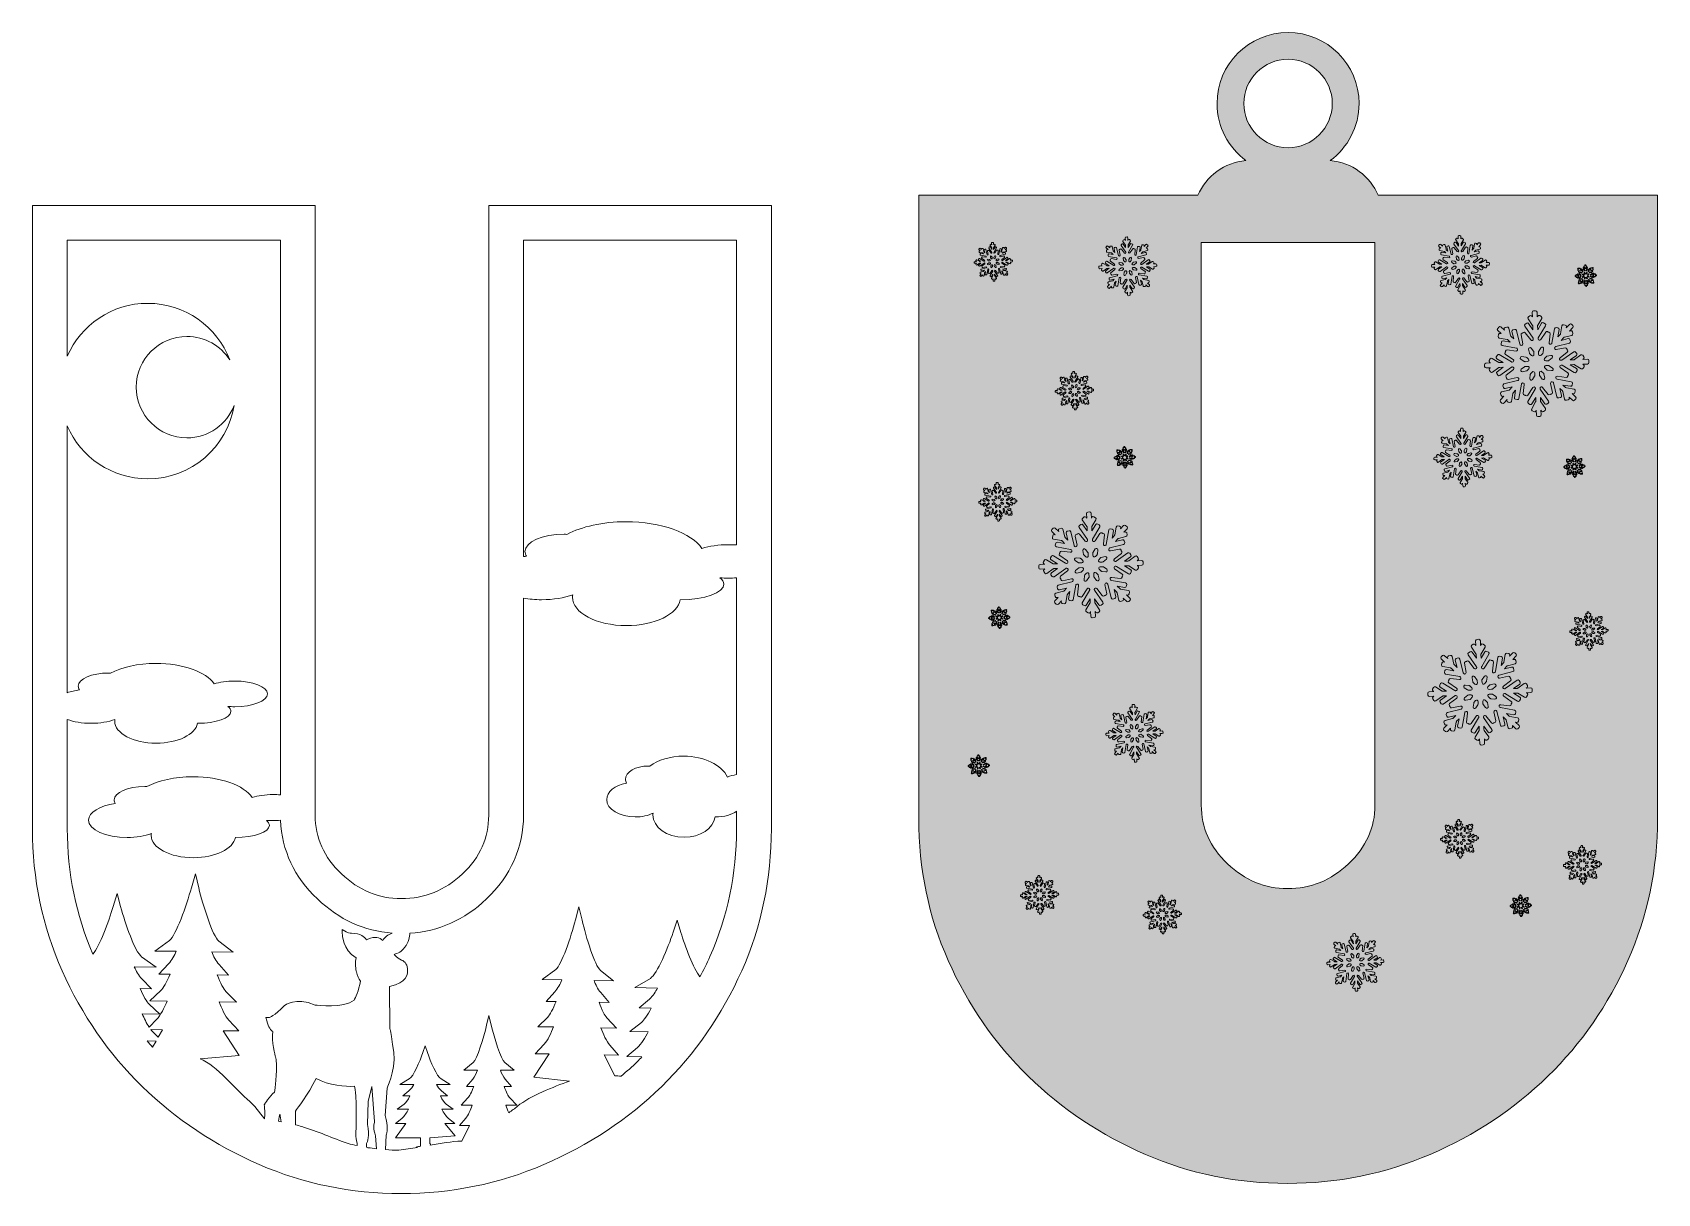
# Model space of a CAD drawing. Header units: millimetres. Extents: x 38 to 178, y -114 to -14.
import ezdxf

# ---------------------------------------------------------------- set-up
doc = ezdxf.new("R2010")
doc.units = ezdxf.units.MM
doc.header["$MEASUREMENT"] = 0
for name, color, linetype in [('engraving', 7, 'Continuous'), ('Layer 1', 7, 'Continuous'), ('Layer 2', 7, 'Continuous')]:
    doc.layers.add(name, color=color, linetype=linetype)

msp = doc.modelspace()

# ---------------------------------------------------------------- hatches: boundary and pattern name
at = {"layer": 'Layer 1'}
h = msp.add_hatch(color=2, dxfattribs=at)
h.dxf.hatch_style = 2
edge = h.paths.add_edge_path()
edge.add_spline(control_points=[(156.52, -27.75), (156.52, -27.75), (153.71, -27.75), (153.71, -27.75), (153.02, -26.1), (151.44, -24.9), (149.58, -24.76), (151.08, -23.64), (152.06, -21.86), (152.06, -19.84), (152.06, -16.46), (149.32, -13.72), (145.94, -13.72), (142.56, -13.72), (139.82, -16.46), (139.82, -19.84), (139.82, -21.86), (140.8, -23.64), (142.31, -24.76), (140.44, -24.9), (138.87, -26.1), (138.17, -27.75), (138.17, -27.75), (135.37, -27.75), (135.37, -27.75), (135.37, -27.75), (114.1, -27.75), (114.1, -27.75), (114.1, -27.75), (114.1, -81.46), (114.1, -81.46), (114.1, -85.79), (114.95, -89.87), (116.65, -93.7), (118.35, -97.53), (120.65, -100.85), (123.55, -103.67), (126.45, -106.5), (129.82, -108.74), (133.65, -110.4), (137.47, -112.07), (141.55, -112.9), (145.88, -112.9), (150.22, -112.9), (154.31, -112.07), (158.18, -110.4), (162.05, -108.74), (165.43, -106.5), (168.33, -103.67), (171.23, -100.85), (173.53, -97.53), (175.23, -93.7), (176.93, -89.87), (177.79, -85.79), (177.79, -81.46), (177.79, -81.46), (177.79, -27.75), (177.79, -27.75), (177.79, -27.75), (156.52, -27.75), (156.52, -27.75)], knot_values=[0, 0, 0, 0, 1, 1, 1, 2, 2, 2, 3, 3, 3, 4, 4, 4, 5, 5, 5, 6, 6, 6, 7, 7, 7, 8, 8, 8, 9, 9, 9, 10, 10, 10, 11, 11, 11, 12, 12, 12, 13, 13, 13, 14, 14, 14, 15, 15, 15, 16, 16, 16, 17, 17, 17, 18, 18, 18, 19, 19, 19, 20, 20, 20, 20], degree=3, periodic=1)
edge = h.paths.add_edge_path()
edge.add_spline(control_points=[(142.13, -19.84), (142.13, -17.74), (143.84, -16.03), (145.94, -16.03), (148.04, -16.03), (149.75, -17.74), (149.75, -19.84), (149.75, -21.94), (148.04, -23.65), (145.94, -23.65), (143.84, -23.65), (142.13, -21.94), (142.13, -19.84)], knot_values=[0, 0, 0, 0, 1, 1, 1, 2, 2, 2, 3, 3, 3, 4, 4, 4, 4], degree=3, periodic=1)
edge = h.paths.add_edge_path()
edge.add_spline(control_points=[(151.16, -85.35), (149.66, -86.78), (147.89, -87.49), (145.88, -87.49), (143.95, -87.49), (142.23, -86.78), (140.72, -85.35), (139.21, -83.92), (138.46, -82.23), (138.46, -80.3), (138.46, -80.3), (138.46, -31.81), (138.46, -31.81), (138.46, -31.81), (153.43, -31.81), (153.43, -31.81), (153.43, -31.81), (153.43, -80.3), (153.43, -80.3), (153.43, -82.23), (152.67, -83.92), (151.16, -85.35)], knot_values=[0, 0, 0, 0, 1, 1, 1, 2, 2, 2, 3, 3, 3, 4, 4, 4, 5, 5, 5, 6, 6, 6, 7, 7, 7, 7], degree=3, periodic=1)

# ---------------------------------------------------------------- linework, layer by layer
at = {"layer": 'engraving', "lineweight": 0}
for points, knots in [([(122.18, -33.38), (122.17, -33.36), (122.15, -33.34), (122.13, -33.34), (122.13, -33.34), (121.98, -33.35), (121.98, -33.35), (121.98, -33.35), (122.01, -33.33), (122.01, -33.33), (122.03, -33.31), (122.04, -33.29), (122.02, -33.27), (122.02, -33.27), (121.99, -33.22), (121.99, -33.22), (121.97, -33.2), (121.95, -33.19), (121.93, -33.21), (121.93, -33.21), (121.72, -33.35), (121.72, -33.35), (121.71, -33.35), (121.71, -33.36), (121.7, -33.36), (121.7, -33.36), (121.59, -33.36), (121.59, -33.36), (121.59, -33.36), (121.78, -33.23), (121.78, -33.23), (121.8, -33.21), (121.81, -33.18), (121.79, -33.16), (121.79, -33.16), (121.76, -33.11), (121.76, -33.11), (121.74, -33.09), (121.72, -33.09), (121.7, -33.1), (121.7, -33.1), (121.32, -33.37), (121.32, -33.37), (121.32, -33.37), (121.31, -33.37), (121.3, -33.37), (121.3, -33.37), (121.3, -33.37), (121.3, -33.37), (121.25, -33.38), (121.23, -33.32), (121.27, -33.29), (121.27, -33.29), (121.49, -33.12), (121.49, -33.12), (121.51, -33.1), (121.51, -33.07), (121.5, -33.05), (121.5, -33.05), (121.49, -33.04), (121.49, -33.04), (121.49, -33.04), (121.48, -33.03), (121.48, -33.03), (121.48, -33.03), (121.48, -33.01), (121.48, -33.01), (121.48, -32.99), (121.45, -32.97), (121.43, -32.98), (121.43, -32.98), (121.15, -33.04), (121.15, -33.04), (121.1, -33.04), (121.07, -32.99), (121.1, -32.96), (121.1, -32.96), (121.11, -32.96), (121.11, -32.96), (121.11, -32.95), (121.12, -32.94), (121.13, -32.94), (121.13, -32.94), (121.56, -32.83), (121.56, -32.83), (121.59, -32.83), (121.6, -32.8), (121.59, -32.78), (121.59, -32.78), (121.58, -32.72), (121.58, -32.72), (121.57, -32.7), (121.55, -32.68), (121.53, -32.69), (121.53, -32.69), (121.3, -32.75), (121.3, -32.75), (121.3, -32.75), (121.38, -32.66), (121.38, -32.66), (121.38, -32.65), (121.39, -32.65), (121.4, -32.65), (121.4, -32.65), (121.64, -32.59), (121.64, -32.59), (121.66, -32.58), (121.68, -32.56), (121.67, -32.53), (121.67, -32.53), (121.66, -32.48), (121.66, -32.48), (121.65, -32.45), (121.62, -32.44), (121.6, -32.44), (121.6, -32.44), (121.57, -32.45), (121.57, -32.45), (121.57, -32.45), (121.67, -32.34), (121.67, -32.34), (121.69, -32.32), (121.69, -32.29), (121.67, -32.28), (121.67, -32.28), (121.63, -32.24), (121.63, -32.24), (121.61, -32.22), (121.58, -32.22), (121.56, -32.24), (121.56, -32.24), (121.46, -32.34), (121.46, -32.34), (121.46, -32.34), (121.47, -32.31), (121.47, -32.31), (121.47, -32.29), (121.46, -32.26), (121.43, -32.26), (121.43, -32.26), (121.38, -32.25), (121.38, -32.25), (121.35, -32.25), (121.33, -32.26), (121.32, -32.29), (121.32, -32.29), (121.28, -32.54), (121.28, -32.54), (121.28, -32.54), (121.27, -32.55), (121.27, -32.56), (121.27, -32.56), (121.19, -32.64), (121.19, -32.64), (121.19, -32.64), (121.24, -32.4), (121.24, -32.4), (121.24, -32.38), (121.22, -32.36), (121.2, -32.35), (121.2, -32.35), (121.14, -32.34), (121.14, -32.34), (121.12, -32.34), (121.09, -32.35), (121.09, -32.38), (121.09, -32.38), (121.01, -32.83), (121.01, -32.83), (121.01, -32.84), (121.01, -32.85), (121, -32.85), (121, -32.85), (121, -32.85), (121, -32.85), (120.97, -32.89), (120.92, -32.86), (120.92, -32.82), (120.92, -32.82), (120.96, -32.54), (120.96, -32.54), (120.96, -32.51), (120.94, -32.49), (120.92, -32.49), (120.92, -32.49), (120.91, -32.48), (120.91, -32.48), (120.9, -32.48), (120.89, -32.48), (120.89, -32.48), (120.89, -32.48), (120.88, -32.47), (120.88, -32.47), (120.86, -32.46), (120.83, -32.46), (120.81, -32.48), (120.81, -32.48), (120.66, -32.72), (120.66, -32.72), (120.63, -32.76), (120.57, -32.74), (120.57, -32.7), (120.57, -32.7), (120.57, -32.69), (120.57, -32.69), (120.57, -32.68), (120.57, -32.68), (120.58, -32.67), (120.58, -32.67), (120.81, -32.28), (120.81, -32.28), (120.82, -32.26), (120.81, -32.23), (120.79, -32.22), (120.79, -32.22), (120.74, -32.19), (120.74, -32.19), (120.72, -32.18), (120.69, -32.18), (120.68, -32.21), (120.68, -32.21), (120.56, -32.41), (120.56, -32.41), (120.56, -32.41), (120.56, -32.29), (120.56, -32.29), (120.56, -32.28), (120.56, -32.27), (120.56, -32.27), (120.56, -32.27), (120.69, -32.05), (120.69, -32.05), (120.7, -32.03), (120.69, -32.01), (120.67, -31.99), (120.67, -31.99), (120.62, -31.96), (120.62, -31.96), (120.6, -31.95), (120.57, -31.96), (120.56, -31.98), (120.56, -31.98), (120.54, -32), (120.54, -32), (120.54, -32), (120.54, -31.85), (120.54, -31.85), (120.54, -31.83), (120.52, -31.81), (120.49, -31.81), (120.49, -31.81), (120.43, -31.81), (120.43, -31.81), (120.41, -31.81), (120.39, -31.84), (120.39, -31.86), (120.39, -31.86), (120.4, -32.01), (120.4, -32.01), (120.4, -32.01), (120.38, -31.98), (120.38, -31.98), (120.36, -31.96), (120.34, -31.95), (120.32, -31.97), (120.32, -31.97), (120.27, -32), (120.27, -32), (120.25, -32.02), (120.24, -32.04), (120.26, -32.07), (120.26, -32.07), (120.4, -32.27), (120.4, -32.27), (120.4, -32.28), (120.41, -32.29), (120.41, -32.3), (120.41, -32.3), (120.41, -32.41), (120.41, -32.41), (120.41, -32.41), (120.28, -32.21), (120.28, -32.21), (120.26, -32.19), (120.23, -32.19), (120.21, -32.2), (120.21, -32.2), (120.17, -32.23), (120.17, -32.23), (120.15, -32.25), (120.14, -32.28), (120.16, -32.3), (120.16, -32.3), (120.42, -32.67), (120.42, -32.67), (120.42, -32.68), (120.42, -32.69), (120.42, -32.7), (120.42, -32.7), (120.42, -32.7), (120.42, -32.7), (120.43, -32.74), (120.37, -32.76), (120.34, -32.73), (120.34, -32.73), (120.17, -32.51), (120.17, -32.51), (120.16, -32.49), (120.13, -32.48), (120.11, -32.5), (120.11, -32.5), (120.1, -32.5), (120.1, -32.5), (120.09, -32.51), (120.09, -32.51), (120.08, -32.51), (120.08, -32.51), (120.07, -32.52), (120.07, -32.52), (120.05, -32.52), (120.03, -32.54), (120.03, -32.57), (120.03, -32.57), (120.09, -32.85), (120.09, -32.85), (120.1, -32.9), (120.05, -32.92), (120.02, -32.89), (120.02, -32.89), (120.01, -32.89), (120.01, -32.89), (120.01, -32.89), (120, -32.88), (120, -32.87), (120, -32.87), (119.89, -32.43), (119.89, -32.43), (119.89, -32.41), (119.86, -32.39), (119.84, -32.4), (119.84, -32.4), (119.78, -32.41), (119.78, -32.41), (119.76, -32.42), (119.74, -32.44), (119.75, -32.47), (119.75, -32.47), (119.8, -32.7), (119.8, -32.7), (119.8, -32.7), (119.72, -32.62), (119.72, -32.62), (119.71, -32.61), (119.71, -32.6), (119.71, -32.6), (119.71, -32.6), (119.65, -32.36), (119.65, -32.36), (119.64, -32.33), (119.62, -32.32), (119.59, -32.32), (119.59, -32.32), (119.54, -32.34), (119.54, -32.34), (119.51, -32.34), (119.5, -32.37), (119.5, -32.39), (119.5, -32.39), (119.51, -32.42), (119.51, -32.42), (119.51, -32.42), (119.4, -32.32), (119.4, -32.32), (119.38, -32.3), (119.36, -32.31), (119.34, -32.32), (119.34, -32.32), (119.3, -32.37), (119.3, -32.37), (119.28, -32.39), (119.28, -32.41), (119.3, -32.43), (119.3, -32.43), (119.41, -32.53), (119.41, -32.53), (119.41, -32.53), (119.38, -32.52), (119.38, -32.52), (119.35, -32.52), (119.33, -32.54), (119.32, -32.56), (119.32, -32.56), (119.31, -32.62), (119.31, -32.62), (119.31, -32.64), (119.33, -32.67), (119.35, -32.67), (119.35, -32.67), (119.6, -32.72), (119.6, -32.72), (119.6, -32.72), (119.61, -32.72), (119.62, -32.73), (119.62, -32.73), (119.7, -32.8), (119.7, -32.8), (119.7, -32.8), (119.47, -32.76), (119.47, -32.76), (119.44, -32.76), (119.42, -32.77), (119.41, -32.8), (119.41, -32.8), (119.4, -32.86), (119.4, -32.86), (119.4, -32.88), (119.42, -32.9), (119.44, -32.91), (119.44, -32.91), (119.89, -32.99), (119.89, -32.99), (119.9, -32.99), (119.9, -33), (119.91, -33), (119.91, -33), (119.91, -33), (119.91, -33), (119.95, -33.03), (119.92, -33.09), (119.88, -33.08), (119.88, -33.08), (119.6, -33.05), (119.6, -33.05), (119.57, -33.04), (119.55, -33.06), (119.55, -33.09), (119.55, -33.09), (119.55, -33.1), (119.55, -33.1), (119.55, -33.1), (119.54, -33.11), (119.54, -33.12), (119.54, -33.12), (119.53, -33.13), (119.53, -33.13), (119.52, -33.15), (119.52, -33.17), (119.55, -33.19), (119.55, -33.19), (119.78, -33.35), (119.78, -33.35), (119.82, -33.37), (119.8, -33.43), (119.76, -33.43), (119.76, -33.43), (119.76, -33.43), (119.76, -33.43), (119.75, -33.43), (119.74, -33.43), (119.73, -33.43), (119.73, -33.43), (119.35, -33.19), (119.35, -33.19), (119.33, -33.18), (119.3, -33.19), (119.29, -33.21), (119.29, -33.21), (119.26, -33.26), (119.26, -33.26), (119.24, -33.28), (119.25, -33.31), (119.27, -33.32), (119.27, -33.32), (119.47, -33.44), (119.47, -33.44), (119.47, -33.44), (119.36, -33.45), (119.36, -33.45), (119.35, -33.45), (119.34, -33.45), (119.33, -33.44), (119.33, -33.44), (119.12, -33.31), (119.12, -33.31), (119.1, -33.3), (119.07, -33.31), (119.06, -33.33), (119.06, -33.33), (119.03, -33.38), (119.03, -33.38), (119.02, -33.4), (119.03, -33.43), (119.05, -33.44), (119.05, -33.44), (119.08, -33.46), (119.08, -33.46), (119.08, -33.46), (118.93, -33.47), (118.93, -33.47), (118.9, -33.47), (118.88, -33.49), (118.88, -33.51), (118.88, -33.51), (118.89, -33.57), (118.89, -33.57), (118.89, -33.6), (118.91, -33.62), (118.93, -33.61), (118.93, -33.61), (119.08, -33.61), (119.08, -33.61), (119.08, -33.61), (119.05, -33.63), (119.05, -33.63), (119.03, -33.64), (119.02, -33.67), (119.04, -33.69), (119.04, -33.69), (119.07, -33.74), (119.07, -33.74), (119.09, -33.76), (119.11, -33.76), (119.14, -33.75), (119.14, -33.75), (119.34, -33.61), (119.34, -33.61), (119.35, -33.6), (119.35, -33.6), (119.36, -33.6), (119.36, -33.6), (119.47, -33.59), (119.47, -33.59), (119.47, -33.59), (119.28, -33.73), (119.28, -33.73), (119.26, -33.75), (119.25, -33.77), (119.27, -33.79), (119.27, -33.79), (119.3, -33.84), (119.3, -33.84), (119.32, -33.86), (119.34, -33.87), (119.37, -33.85), (119.37, -33.85), (119.74, -33.59), (119.74, -33.59), (119.74, -33.59), (119.75, -33.58), (119.76, -33.58), (119.76, -33.58), (119.76, -33.58), (119.76, -33.58), (119.81, -33.58), (119.83, -33.64), (119.79, -33.66), (119.79, -33.66), (119.57, -33.84), (119.57, -33.84), (119.55, -33.85), (119.55, -33.88), (119.56, -33.9), (119.56, -33.9), (119.57, -33.91), (119.57, -33.91), (119.57, -33.92), (119.58, -33.92), (119.58, -33.93), (119.58, -33.93), (119.58, -33.94), (119.58, -33.94), (119.58, -33.97), (119.61, -33.98), (119.63, -33.98), (119.63, -33.98), (119.91, -33.92), (119.91, -33.92), (119.96, -33.91), (119.99, -33.96), (119.96, -34), (119.96, -34), (119.95, -34), (119.95, -34), (119.95, -34.01), (119.94, -34.01), (119.93, -34.01), (119.93, -34.01), (119.5, -34.12), (119.5, -34.12), (119.47, -34.13), (119.46, -34.15), (119.47, -34.18), (119.47, -34.18), (119.48, -34.23), (119.48, -34.23), (119.49, -34.26), (119.51, -34.27), (119.53, -34.27), (119.53, -34.27), (119.76, -34.21), (119.76, -34.21), (119.76, -34.21), (119.68, -34.3), (119.68, -34.3), (119.68, -34.3), (119.67, -34.31), (119.66, -34.31), (119.66, -34.31), (119.42, -34.37), (119.42, -34.37), (119.4, -34.37), (119.39, -34.4), (119.39, -34.42), (119.39, -34.42), (119.41, -34.48), (119.41, -34.48), (119.41, -34.51), (119.44, -34.52), (119.46, -34.51), (119.46, -34.51), (119.49, -34.51), (119.49, -34.51), (119.49, -34.51), (119.39, -34.62), (119.39, -34.62), (119.37, -34.64), (119.37, -34.66), (119.39, -34.68), (119.39, -34.68), (119.44, -34.72), (119.44, -34.72), (119.45, -34.74), (119.48, -34.74), (119.5, -34.72), (119.5, -34.72), (119.6, -34.61), (119.6, -34.61), (119.6, -34.61), (119.59, -34.64), (119.59, -34.64), (119.59, -34.67), (119.6, -34.69), (119.63, -34.7), (119.63, -34.7), (119.68, -34.71), (119.68, -34.71), (119.71, -34.71), (119.73, -34.69), (119.74, -34.67), (119.74, -34.67), (119.78, -34.42), (119.78, -34.42), (119.78, -34.41), (119.79, -34.4), (119.79, -34.4), (119.79, -34.4), (119.87, -34.32), (119.87, -34.32), (119.87, -34.32), (119.82, -34.55), (119.82, -34.55), (119.82, -34.58), (119.84, -34.6), (119.86, -34.6), (119.86, -34.6), (119.92, -34.61), (119.92, -34.61), (119.94, -34.62), (119.97, -34.6), (119.97, -34.58), (119.97, -34.58), (120.05, -34.13), (120.05, -34.13), (120.05, -34.12), (120.06, -34.11), (120.06, -34.1), (120.06, -34.1), (120.06, -34.1), (120.06, -34.1), (120.09, -34.07), (120.14, -34.1), (120.14, -34.14), (120.14, -34.14), (120.1, -34.42), (120.1, -34.42), (120.1, -34.45), (120.12, -34.47), (120.14, -34.47), (120.14, -34.47), (120.15, -34.47), (120.15, -34.47), (120.16, -34.47), (120.17, -34.48), (120.17, -34.48), (120.17, -34.48), (120.18, -34.49), (120.18, -34.49), (120.2, -34.5), (120.23, -34.49), (120.25, -34.47), (120.25, -34.47), (120.4, -34.23), (120.4, -34.23), (120.43, -34.2), (120.49, -34.21), (120.49, -34.26), (120.49, -34.26), (120.49, -34.26), (120.49, -34.26), (120.49, -34.27), (120.49, -34.28), (120.48, -34.29), (120.48, -34.29), (120.25, -34.67), (120.25, -34.67), (120.24, -34.69), (120.25, -34.72), (120.27, -34.74), (120.27, -34.74), (120.32, -34.77), (120.32, -34.77), (120.34, -34.78), (120.37, -34.77), (120.38, -34.75), (120.38, -34.75), (120.5, -34.55), (120.5, -34.55), (120.5, -34.55), (120.5, -34.66), (120.5, -34.66), (120.5, -34.67), (120.5, -34.68), (120.5, -34.69), (120.5, -34.69), (120.37, -34.9), (120.37, -34.9), (120.36, -34.92), (120.37, -34.95), (120.39, -34.96), (120.39, -34.96), (120.44, -34.99), (120.44, -34.99), (120.46, -35.01), (120.49, -35), (120.5, -34.98), (120.5, -34.98), (120.52, -34.95), (120.52, -34.95), (120.52, -34.95), (120.52, -35.1), (120.52, -35.1), (120.52, -35.13), (120.54, -35.15), (120.57, -35.14), (120.57, -35.14), (120.63, -35.14), (120.63, -35.14), (120.65, -35.14), (120.67, -35.12), (120.67, -35.1), (120.67, -35.1), (120.66, -34.95), (120.66, -34.95), (120.66, -34.95), (120.68, -34.98), (120.68, -34.98), (120.7, -35), (120.72, -35), (120.75, -34.99), (120.75, -34.99), (120.79, -34.95), (120.79, -34.95), (120.81, -34.94), (120.82, -34.91), (120.8, -34.89), (120.8, -34.89), (120.66, -34.68), (120.66, -34.68), (120.66, -34.68), (120.65, -34.67), (120.65, -34.66), (120.65, -34.66), (120.65, -34.55), (120.65, -34.55), (120.65, -34.55), (120.78, -34.74), (120.78, -34.74), (120.8, -34.76), (120.83, -34.77), (120.85, -34.75), (120.85, -34.75), (120.89, -34.72), (120.89, -34.72), (120.91, -34.71), (120.92, -34.68), (120.9, -34.66), (120.9, -34.66), (120.64, -34.28), (120.64, -34.28), (120.64, -34.27), (120.64, -34.27), (120.64, -34.26), (120.64, -34.26), (120.64, -34.26), (120.64, -34.26), (120.63, -34.21), (120.69, -34.19), (120.72, -34.23), (120.72, -34.23), (120.89, -34.45), (120.89, -34.45), (120.9, -34.47), (120.93, -34.47), (120.95, -34.46), (120.95, -34.46), (120.96, -34.45), (120.96, -34.45), (120.97, -34.45), (120.97, -34.44), (120.98, -34.44), (120.98, -34.44), (120.99, -34.44), (120.99, -34.44), (121.01, -34.44), (121.03, -34.41), (121.03, -34.39), (121.03, -34.39), (120.97, -34.1), (120.97, -34.1), (120.96, -34.06), (121.01, -34.03), (121.05, -34.06), (121.05, -34.06), (121.05, -34.06), (121.05, -34.06), (121.05, -34.07), (121.06, -34.08), (121.06, -34.09), (121.06, -34.09), (121.17, -34.52), (121.17, -34.52), (121.18, -34.55), (121.2, -34.56), (121.22, -34.56), (121.22, -34.56), (121.28, -34.54), (121.28, -34.54), (121.3, -34.54), (121.32, -34.51), (121.31, -34.49), (121.31, -34.49), (121.26, -34.26), (121.26, -34.26), (121.26, -34.26), (121.34, -34.34), (121.34, -34.34), (121.35, -34.34), (121.35, -34.35), (121.35, -34.36), (121.35, -34.36), (121.41, -34.6), (121.41, -34.6), (121.42, -34.62), (121.44, -34.64), (121.47, -34.63), (121.47, -34.63), (121.52, -34.62), (121.52, -34.62), (121.55, -34.61), (121.56, -34.59), (121.56, -34.56), (121.56, -34.56), (121.55, -34.53), (121.55, -34.53), (121.55, -34.53), (121.66, -34.63), (121.66, -34.63), (121.68, -34.65), (121.71, -34.65), (121.72, -34.63), (121.72, -34.63), (121.76, -34.59), (121.76, -34.59), (121.78, -34.57), (121.78, -34.54), (121.76, -34.53), (121.76, -34.53), (121.65, -34.43), (121.65, -34.43), (121.65, -34.43), (121.68, -34.43), (121.68, -34.43), (121.71, -34.44), (121.73, -34.42), (121.74, -34.39), (121.74, -34.39), (121.75, -34.34), (121.75, -34.34), (121.75, -34.31), (121.73, -34.29), (121.71, -34.28), (121.71, -34.28), (121.46, -34.24), (121.46, -34.24), (121.46, -34.24), (121.45, -34.23), (121.44, -34.23), (121.44, -34.23), (121.36, -34.15), (121.36, -34.15), (121.36, -34.15), (121.59, -34.19), (121.59, -34.19), (121.62, -34.2), (121.64, -34.18), (121.65, -34.16), (121.65, -34.16), (121.66, -34.1), (121.66, -34.1), (121.66, -34.08), (121.64, -34.05), (121.62, -34.05), (121.62, -34.05), (121.17, -33.97), (121.17, -33.97), (121.16, -33.96), (121.16, -33.96), (121.15, -33.96), (121.15, -33.96), (121.15, -33.95), (121.15, -33.95), (121.12, -33.92), (121.14, -33.87), (121.18, -33.88), (121.18, -33.88), (121.46, -33.91), (121.46, -33.91), (121.49, -33.91), (121.51, -33.9), (121.51, -33.87), (121.51, -33.87), (121.51, -33.86), (121.51, -33.86), (121.52, -33.85), (121.52, -33.85), (121.52, -33.84), (121.52, -33.84), (121.53, -33.83), (121.53, -33.83), (121.54, -33.81), (121.54, -33.78), (121.52, -33.77), (121.52, -33.77), (121.28, -33.61), (121.28, -33.61), (121.24, -33.58), (121.26, -33.52), (121.3, -33.52), (121.3, -33.52), (121.3, -33.52), (121.3, -33.52), (121.31, -33.52), (121.32, -33.52), (121.33, -33.53), (121.33, -33.53), (121.71, -33.76), (121.71, -33.76), (121.73, -33.77), (121.76, -33.77), (121.77, -33.75), (121.77, -33.75), (121.8, -33.7), (121.8, -33.7), (121.82, -33.67), (121.81, -33.65), (121.79, -33.63), (121.79, -33.63), (121.59, -33.51), (121.59, -33.51), (121.59, -33.51), (121.7, -33.51), (121.7, -33.51), (121.71, -33.51), (121.72, -33.51), (121.73, -33.51), (121.73, -33.51), (121.94, -33.64), (121.94, -33.64), (121.96, -33.65), (121.99, -33.65), (122, -33.63), (122, -33.63), (122.03, -33.58), (122.03, -33.58), (122.04, -33.55), (122.03, -33.53), (122.01, -33.51), (122.01, -33.51), (121.99, -33.5), (121.99, -33.5), (121.99, -33.5), (122.13, -33.49), (122.13, -33.49), (122.16, -33.49), (122.18, -33.47), (122.18, -33.44), (122.18, -33.44), (122.18, -33.38), (122.18, -33.38)], [0, 0, 0, 0, 1, 1, 1, 2, 2, 2, 3, 3, 3, 4, 4, 4, 5, 5, 5, 6, 6, 6, 7, 7, 7, 8, 8, 8, 9, 9, 9, 10, 10, 10, 11, 11, 11, 12, 12, 12, 13, 13, 13, 14, 14, 14, 15, 15, 15, 16, 16, 16, 17, 17, 17, 18, 18, 18, 19, 19, 19, 20, 20, 20, 21, 21, 21, 22, 22, 22, 23, 23, 23, 24, 24, 24, 25, 25, 25, 26, 26, 26, 27, 27, 27, 28, 28, 28, 29, 29, 29, 30, 30, 30, 31, 31, 31, 32, 32, 32, 33, 33, 33, 34, 34, 34, 35, 35, 35, 36, 36, 36, 37, 37, 37, 38, 38, 38, 39, 39, 39, 40, 40, 40, 41, 41, 41, 42, 42, 42, 43, 43, 43, 44, 44, 44, 45, 45, 45, 46, 46, 46, 47, 47, 47, 48, 48, 48, 49, 49, 49, 50, 50, 50, 51, 51, 51, 52, 52, 52, 53, 53, 53, 54, 54, 54, 55, 55, 55, 56, 56, 56, 57, 57, 57, 58, 58, 58, 59, 59, 59, 60, 60, 60, 61, 61, 61, 62, 62, 62, 63, 63, 63, 64, 64, 64, 65, 65, 65, 66, 66, 66, 67, 67, 67, 68, 68, 68, 69, 69, 69, 70, 70, 70, 71, 71, 71, 72, 72, 72, 73, 73, 73, 74, 74, 74, 75, 75, 75, 76, 76, 76, 77, 77, 77, 78, 78, 78, 79, 79, 79, 80, 80, 80, 81, 81, 81, 82, 82, 82, 83, 83, 83, 84, 84, 84, 85, 85, 85, 86, 86, 86, 87, 87, 87, 88, 88, 88, 89, 89, 89, 90, 90, 90, 91, 91, 91, 92, 92, 92, 93, 93, 93, 94, 94, 94, 95, 95, 95, 96, 96, 96, 97, 97, 97, 98, 98, 98, 99, 99, 99, 100, 100, 100, 101, 101, 101, 102, 102, 102, 103, 103, 103, 104, 104, 104, 105, 105, 105, 106, 106, 106, 107, 107, 107, 108, 108, 108, 109, 109, 109, 110, 110, 110, 111, 111, 111, 112, 112, 112, 113, 113, 113, 114, 114, 114, 115, 115, 115, 116, 116, 116, 117, 117, 117, 118, 118, 118, 119, 119, 119, 120, 120, 120, 121, 121, 121, 122, 122, 122, 123, 123, 123, 124, 124, 124, 125, 125, 125, 126, 126, 126, 127, 127, 127, 128, 128, 128, 129, 129, 129, 130, 130, 130, 131, 131, 131, 132, 132, 132, 133, 133, 133, 134, 134, 134, 135, 135, 135, 136, 136, 136, 137, 137, 137, 138, 138, 138, 139, 139, 139, 140, 140, 140, 141, 141, 141, 142, 142, 142, 143, 143, 143, 144, 144, 144, 145, 145, 145, 146, 146, 146, 147, 147, 147, 148, 148, 148, 149, 149, 149, 150, 150, 150, 151, 151, 151, 152, 152, 152, 153, 153, 153, 154, 154, 154, 155, 155, 155, 156, 156, 156, 157, 157, 157, 158, 158, 158, 159, 159, 159, 160, 160, 160, 161, 161, 161, 162, 162, 162, 163, 163, 163, 164, 164, 164, 165, 165, 165, 166, 166, 166, 167, 167, 167, 168, 168, 168, 169, 169, 169, 170, 170, 170, 171, 171, 171, 172, 172, 172, 173, 173, 173, 174, 174, 174, 175, 175, 175, 176, 176, 176, 177, 177, 177, 178, 178, 178, 179, 179, 179, 180, 180, 180, 181, 181, 181, 182, 182, 182, 183, 183, 183, 184, 184, 184, 185, 185, 185, 186, 186, 186, 187, 187, 187, 188, 188, 188, 189, 189, 189, 190, 190, 190, 191, 191, 191, 192, 192, 192, 193, 193, 193, 194, 194, 194, 195, 195, 195, 196, 196, 196, 197, 197, 197, 198, 198, 198, 199, 199, 199, 200, 200, 200, 201, 201, 201, 202, 202, 202, 203, 203, 203, 204, 204, 204, 205, 205, 205, 206, 206, 206, 207, 207, 207, 208, 208, 208, 209, 209, 209, 210, 210, 210, 211, 211, 211, 212, 212, 212, 213, 213, 213, 214, 214, 214, 215, 215, 215, 216, 216, 216, 217, 217, 217, 218, 218, 218, 219, 219, 219, 220, 220, 220, 221, 221, 221, 222, 222, 222, 223, 223, 223, 224, 224, 224, 225, 225, 225, 226, 226, 226, 227, 227, 227, 228, 228, 228, 229, 229, 229, 230, 230, 230, 231, 231, 231, 232, 232, 232, 233, 233, 233, 234, 234, 234, 235, 235, 235, 236, 236, 236, 237, 237, 237, 238, 238, 238, 239, 239, 239, 240, 240, 240, 241, 241, 241, 242, 242, 242, 243, 243, 243, 244, 244, 244, 245, 245, 245, 246, 246, 246, 247, 247, 247, 248, 248, 248, 249, 249, 249, 250, 250, 250, 251, 251, 251, 252, 252, 252, 253, 253, 253, 254, 254, 254, 255, 255, 255, 256, 256, 256, 257, 257, 257, 258, 258, 258, 259, 259, 259, 260, 260, 260, 261, 261, 261, 262, 262, 262, 263, 263, 263, 264, 264, 264, 265, 265, 265, 266, 266, 266, 267, 267, 267, 268, 268, 268, 269, 269, 269, 270, 270, 270, 271, 271, 271, 272, 272, 272, 273, 273, 273, 274, 274, 274, 275, 275, 275, 276, 276, 276, 277, 277, 277, 278, 278, 278, 279, 279, 279, 280, 280, 280, 281, 281, 281, 282, 282, 282, 283, 283, 283, 284, 284, 284, 285, 285, 285, 286, 286, 286, 287, 287, 287, 288, 288, 288, 289, 289, 289, 290, 290, 290, 291, 291, 291, 292, 292, 292, 293, 293, 293, 294, 294, 294, 295, 295, 295, 296, 296, 296, 297, 297, 297, 298, 298, 298, 299, 299, 299, 300, 300, 300, 301, 301, 301, 302, 302, 302, 303, 303, 303, 304, 304, 304, 305, 305, 305, 306, 306, 306, 307, 307, 307, 308, 308, 308, 309, 309, 309, 310, 310, 310, 311, 311, 311, 312, 312, 312, 313, 313, 313, 314, 314, 314, 315, 315, 315, 316, 316, 316, 317, 317, 317, 318, 318, 318, 319, 319, 319, 320, 320, 320, 321, 321, 321, 322, 322, 322, 323, 323, 323, 324, 324, 324, 325, 325, 325, 326, 326, 326, 327, 327, 327, 328, 328, 328, 329, 329, 329, 330, 330, 330, 331, 331, 331, 332, 332, 332, 333, 333, 333, 334, 334, 334, 335, 335, 335, 336, 336, 336, 336]), ([(134.62, -33.73), (134.61, -33.69), (134.58, -33.66), (134.55, -33.66), (134.55, -33.66), (134.33, -33.67), (134.33, -33.67), (134.33, -33.67), (134.37, -33.64), (134.37, -33.64), (134.4, -33.62), (134.41, -33.58), (134.38, -33.55), (134.38, -33.55), (134.33, -33.47), (134.33, -33.47), (134.31, -33.44), (134.27, -33.43), (134.24, -33.46), (134.24, -33.46), (133.93, -33.67), (133.93, -33.67), (133.92, -33.68), (133.9, -33.69), (133.89, -33.69), (133.89, -33.69), (133.72, -33.69), (133.72, -33.69), (133.72, -33.69), (134.02, -33.49), (134.02, -33.49), (134.05, -33.46), (134.06, -33.42), (134.04, -33.39), (134.04, -33.39), (133.98, -33.32), (133.98, -33.32), (133.96, -33.29), (133.92, -33.28), (133.89, -33.3), (133.89, -33.3), (133.33, -33.7), (133.33, -33.7), (133.32, -33.71), (133.3, -33.71), (133.29, -33.71), (133.29, -33.71), (133.29, -33.71), (133.29, -33.71), (133.22, -33.71), (133.19, -33.63), (133.24, -33.59), (133.24, -33.59), (133.58, -33.32), (133.58, -33.32), (133.61, -33.3), (133.61, -33.26), (133.59, -33.23), (133.59, -33.23), (133.58, -33.21), (133.58, -33.21), (133.57, -33.2), (133.57, -33.19), (133.57, -33.18), (133.57, -33.18), (133.56, -33.17), (133.56, -33.17), (133.56, -33.13), (133.52, -33.11), (133.48, -33.11), (133.48, -33.11), (133.06, -33.2), (133.06, -33.2), (132.99, -33.21), (132.95, -33.13), (132.99, -33.08), (132.99, -33.08), (133, -33.08), (133, -33.08), (133.01, -33.07), (133.02, -33.06), (133.03, -33.06), (133.03, -33.06), (133.69, -32.89), (133.69, -32.89), (133.72, -32.88), (133.75, -32.85), (133.74, -32.81), (133.74, -32.81), (133.72, -32.72), (133.72, -32.72), (133.71, -32.69), (133.67, -32.66), (133.63, -32.67), (133.63, -32.67), (133.29, -32.76), (133.29, -32.76), (133.29, -32.76), (133.41, -32.63), (133.41, -32.63), (133.42, -32.62), (133.43, -32.61), (133.44, -32.61), (133.44, -32.61), (133.8, -32.52), (133.8, -32.52), (133.84, -32.51), (133.86, -32.47), (133.85, -32.44), (133.85, -32.44), (133.83, -32.35), (133.83, -32.35), (133.82, -32.31), (133.78, -32.29), (133.74, -32.3), (133.74, -32.3), (133.7, -32.31), (133.7, -32.31), (133.7, -32.31), (133.85, -32.14), (133.85, -32.14), (133.88, -32.11), (133.88, -32.07), (133.85, -32.05), (133.85, -32.05), (133.78, -31.99), (133.78, -31.99), (133.75, -31.96), (133.71, -31.96), (133.69, -31.99), (133.69, -31.99), (133.54, -32.15), (133.54, -32.15), (133.54, -32.15), (133.55, -32.1), (133.55, -32.1), (133.55, -32.06), (133.53, -32.03), (133.49, -32.02), (133.49, -32.02), (133.4, -32.01), (133.4, -32.01), (133.37, -32), (133.33, -32.02), (133.33, -32.06), (133.33, -32.06), (133.26, -32.44), (133.26, -32.44), (133.26, -32.45), (133.25, -32.46), (133.24, -32.47), (133.24, -32.47), (133.13, -32.6), (133.13, -32.6), (133.13, -32.6), (133.19, -32.24), (133.19, -32.24), (133.2, -32.2), (133.17, -32.17), (133.14, -32.16), (133.14, -32.16), (133.05, -32.15), (133.05, -32.15), (133.01, -32.14), (132.98, -32.16), (132.97, -32.2), (132.97, -32.2), (132.85, -32.89), (132.85, -32.89), (132.85, -32.9), (132.84, -32.91), (132.83, -32.92), (132.83, -32.92), (132.83, -32.92), (132.83, -32.92), (132.79, -32.97), (132.71, -32.93), (132.72, -32.87), (132.72, -32.87), (132.77, -32.44), (132.77, -32.44), (132.77, -32.4), (132.75, -32.37), (132.71, -32.36), (132.71, -32.36), (132.69, -32.36), (132.69, -32.36), (132.68, -32.36), (132.67, -32.36), (132.66, -32.35), (132.66, -32.35), (132.65, -32.34), (132.65, -32.34), (132.62, -32.32), (132.57, -32.33), (132.55, -32.36), (132.55, -32.36), (132.31, -32.72), (132.31, -32.72), (132.28, -32.78), (132.19, -32.75), (132.19, -32.69), (132.19, -32.69), (132.19, -32.68), (132.19, -32.68), (132.19, -32.67), (132.19, -32.65), (132.2, -32.64), (132.2, -32.64), (132.54, -32.06), (132.54, -32.06), (132.56, -32.02), (132.55, -31.98), (132.52, -31.96), (132.52, -31.96), (132.44, -31.92), (132.44, -31.92), (132.41, -31.9), (132.37, -31.91), (132.35, -31.94), (132.35, -31.94), (132.17, -32.25), (132.17, -32.25), (132.17, -32.25), (132.16, -32.07), (132.16, -32.07), (132.16, -32.06), (132.17, -32.04), (132.17, -32.03), (132.17, -32.03), (132.36, -31.71), (132.36, -31.71), (132.38, -31.68), (132.37, -31.64), (132.34, -31.62), (132.34, -31.62), (132.26, -31.57), (132.26, -31.57), (132.23, -31.55), (132.19, -31.56), (132.17, -31.59), (132.17, -31.59), (132.14, -31.64), (132.14, -31.64), (132.14, -31.64), (132.14, -31.41), (132.14, -31.41), (132.13, -31.37), (132.1, -31.34), (132.06, -31.34), (132.06, -31.34), (131.98, -31.35), (131.98, -31.35), (131.94, -31.35), (131.91, -31.38), (131.91, -31.42), (131.91, -31.42), (131.92, -31.64), (131.92, -31.64), (131.92, -31.64), (131.89, -31.6), (131.89, -31.6), (131.87, -31.57), (131.83, -31.56), (131.8, -31.58), (131.8, -31.58), (131.72, -31.63), (131.72, -31.63), (131.69, -31.65), (131.69, -31.7), (131.71, -31.73), (131.71, -31.73), (131.93, -32.04), (131.93, -32.04), (131.93, -32.05), (131.94, -32.06), (131.94, -32.08), (131.94, -32.08), (131.94, -32.25), (131.94, -32.25), (131.94, -32.25), (131.74, -31.95), (131.74, -31.95), (131.72, -31.92), (131.68, -31.91), (131.64, -31.93), (131.64, -31.93), (131.57, -31.98), (131.57, -31.98), (131.54, -32.01), (131.53, -32.05), (131.55, -32.08), (131.55, -32.08), (131.95, -32.65), (131.95, -32.65), (131.96, -32.66), (131.96, -32.67), (131.96, -32.69), (131.96, -32.69), (131.96, -32.69), (131.96, -32.69), (131.96, -32.76), (131.88, -32.79), (131.84, -32.73), (131.84, -32.73), (131.58, -32.4), (131.58, -32.4), (131.56, -32.37), (131.51, -32.36), (131.48, -32.38), (131.48, -32.38), (131.47, -32.39), (131.47, -32.39), (131.46, -32.4), (131.45, -32.4), (131.44, -32.41), (131.44, -32.41), (131.42, -32.41), (131.42, -32.41), (131.39, -32.42), (131.36, -32.45), (131.37, -32.49), (131.37, -32.49), (131.46, -32.92), (131.46, -32.92), (131.47, -32.99), (131.39, -33.03), (131.34, -32.98), (131.34, -32.98), (131.34, -32.98), (131.34, -32.98), (131.33, -32.97), (131.32, -32.96), (131.32, -32.95), (131.32, -32.95), (131.15, -32.28), (131.15, -32.28), (131.14, -32.25), (131.11, -32.22), (131.07, -32.23), (131.07, -32.23), (130.99, -32.25), (130.99, -32.25), (130.95, -32.26), (130.93, -32.3), (130.94, -32.34), (130.94, -32.34), (131.02, -32.68), (131.02, -32.68), (131.02, -32.68), (130.89, -32.57), (130.89, -32.57), (130.88, -32.56), (130.88, -32.54), (130.87, -32.53), (130.87, -32.53), (130.78, -32.17), (130.78, -32.17), (130.78, -32.13), (130.74, -32.11), (130.7, -32.12), (130.7, -32.12), (130.62, -32.14), (130.62, -32.14), (130.58, -32.15), (130.56, -32.19), (130.57, -32.22), (130.57, -32.22), (130.58, -32.27), (130.58, -32.27), (130.58, -32.27), (130.41, -32.12), (130.41, -32.12), (130.38, -32.09), (130.34, -32.09), (130.32, -32.12), (130.32, -32.12), (130.26, -32.19), (130.26, -32.19), (130.23, -32.21), (130.23, -32.26), (130.26, -32.28), (130.26, -32.28), (130.42, -32.43), (130.42, -32.43), (130.42, -32.43), (130.37, -32.42), (130.37, -32.42), (130.34, -32.42), (130.3, -32.44), (130.29, -32.48), (130.29, -32.48), (130.28, -32.57), (130.28, -32.57), (130.27, -32.6), (130.3, -32.64), (130.33, -32.65), (130.33, -32.65), (130.71, -32.71), (130.71, -32.71), (130.72, -32.72), (130.73, -32.72), (130.74, -32.73), (130.74, -32.73), (130.86, -32.85), (130.86, -32.85), (130.86, -32.85), (130.51, -32.78), (130.51, -32.78), (130.47, -32.78), (130.44, -32.8), (130.43, -32.84), (130.43, -32.84), (130.42, -32.93), (130.42, -32.93), (130.41, -32.96), (130.43, -33), (130.47, -33.01), (130.47, -33.01), (131.15, -33.13), (131.15, -33.13), (131.16, -33.13), (131.17, -33.14), (131.18, -33.15), (131.18, -33.15), (131.19, -33.15), (131.19, -33.15), (131.24, -33.19), (131.2, -33.28), (131.13, -33.27), (131.13, -33.27), (130.71, -33.21), (130.71, -33.21), (130.67, -33.21), (130.64, -33.24), (130.63, -33.27), (130.63, -33.27), (130.63, -33.29), (130.63, -33.29), (130.63, -33.3), (130.63, -33.31), (130.62, -33.32), (130.62, -33.32), (130.61, -33.33), (130.61, -33.33), (130.59, -33.37), (130.6, -33.41), (130.63, -33.43), (130.63, -33.43), (130.99, -33.68), (130.99, -33.68), (131.05, -33.71), (131.02, -33.8), (130.96, -33.8), (130.96, -33.8), (130.95, -33.8), (130.95, -33.8), (130.93, -33.8), (130.92, -33.8), (130.91, -33.79), (130.91, -33.79), (130.33, -33.44), (130.33, -33.44), (130.3, -33.42), (130.26, -33.43), (130.24, -33.46), (130.24, -33.46), (130.19, -33.54), (130.19, -33.54), (130.17, -33.57), (130.18, -33.61), (130.22, -33.63), (130.22, -33.63), (130.52, -33.82), (130.52, -33.82), (130.52, -33.82), (130.35, -33.82), (130.35, -33.82), (130.33, -33.82), (130.32, -33.82), (130.31, -33.81), (130.31, -33.81), (129.99, -33.62), (129.99, -33.62), (129.96, -33.6), (129.92, -33.61), (129.9, -33.65), (129.9, -33.65), (129.85, -33.72), (129.85, -33.72), (129.83, -33.75), (129.84, -33.8), (129.87, -33.82), (129.87, -33.82), (129.92, -33.84), (129.92, -33.84), (129.92, -33.84), (129.69, -33.85), (129.69, -33.85), (129.65, -33.85), (129.62, -33.88), (129.63, -33.92), (129.63, -33.92), (129.63, -34.01), (129.63, -34.01), (129.63, -34.05), (129.66, -34.08), (129.7, -34.08), (129.7, -34.08), (129.92, -34.07), (129.92, -34.07), (129.92, -34.07), (129.88, -34.1), (129.88, -34.1), (129.85, -34.12), (129.84, -34.16), (129.86, -34.19), (129.86, -34.19), (129.91, -34.26), (129.91, -34.26), (129.93, -34.3), (129.98, -34.3), (130.01, -34.28), (130.01, -34.28), (130.32, -34.06), (130.32, -34.06), (130.33, -34.06), (130.34, -34.05), (130.35, -34.05), (130.35, -34.05), (130.52, -34.04), (130.52, -34.04), (130.52, -34.04), (130.23, -34.25), (130.23, -34.25), (130.2, -34.27), (130.19, -34.32), (130.21, -34.35), (130.21, -34.35), (130.26, -34.42), (130.26, -34.42), (130.28, -34.45), (130.33, -34.46), (130.36, -34.44), (130.36, -34.44), (130.92, -34.04), (130.92, -34.04), (130.93, -34.03), (130.94, -34.03), (130.96, -34.03), (130.96, -34.03), (130.96, -34.03), (130.96, -34.03), (131.03, -34.02), (131.06, -34.11), (131, -34.15), (131, -34.15), (130.67, -34.42), (130.67, -34.42), (130.64, -34.44), (130.63, -34.48), (130.66, -34.51), (130.66, -34.51), (130.67, -34.53), (130.67, -34.53), (130.67, -34.53), (130.68, -34.54), (130.68, -34.55), (130.68, -34.55), (130.68, -34.57), (130.68, -34.57), (130.69, -34.61), (130.73, -34.63), (130.76, -34.63), (130.76, -34.63), (131.19, -34.54), (131.19, -34.54), (131.25, -34.53), (131.3, -34.6), (131.25, -34.65), (131.25, -34.65), (131.25, -34.66), (131.25, -34.66), (131.24, -34.67), (131.23, -34.68), (131.21, -34.68), (131.21, -34.68), (130.56, -34.85), (130.56, -34.85), (130.52, -34.86), (130.5, -34.89), (130.51, -34.93), (130.51, -34.93), (130.53, -35.02), (130.53, -35.02), (130.54, -35.05), (130.58, -35.08), (130.61, -35.07), (130.61, -35.07), (130.96, -34.98), (130.96, -34.98), (130.96, -34.98), (130.84, -35.11), (130.84, -35.11), (130.83, -35.12), (130.82, -35.13), (130.8, -35.13), (130.8, -35.13), (130.45, -35.22), (130.45, -35.22), (130.41, -35.23), (130.39, -35.27), (130.4, -35.3), (130.4, -35.3), (130.42, -35.39), (130.42, -35.39), (130.43, -35.43), (130.46, -35.45), (130.5, -35.44), (130.5, -35.44), (130.55, -35.43), (130.55, -35.43), (130.55, -35.43), (130.39, -35.6), (130.39, -35.6), (130.37, -35.62), (130.37, -35.67), (130.4, -35.69), (130.4, -35.69), (130.46, -35.75), (130.46, -35.75), (130.49, -35.78), (130.53, -35.78), (130.56, -35.75), (130.56, -35.75), (130.71, -35.59), (130.71, -35.59), (130.71, -35.59), (130.7, -35.64), (130.7, -35.64), (130.69, -35.67), (130.72, -35.71), (130.75, -35.72), (130.75, -35.72), (130.84, -35.73), (130.84, -35.73), (130.88, -35.74), (130.91, -35.71), (130.92, -35.68), (130.92, -35.68), (130.99, -35.3), (130.99, -35.3), (130.99, -35.29), (130.99, -35.27), (131, -35.26), (131, -35.26), (131.11, -35.14), (131.11, -35.14), (131.11, -35.14), (131.05, -35.5), (131.05, -35.5), (131.05, -35.53), (131.07, -35.57), (131.11, -35.58), (131.11, -35.58), (131.19, -35.59), (131.19, -35.59), (131.23, -35.6), (131.27, -35.57), (131.27, -35.54), (131.27, -35.54), (131.39, -34.85), (131.39, -34.85), (131.4, -34.84), (131.4, -34.83), (131.41, -34.82), (131.41, -34.82), (131.41, -34.82), (131.41, -34.82), (131.46, -34.77), (131.54, -34.8), (131.53, -34.87), (131.53, -34.87), (131.48, -35.3), (131.48, -35.3), (131.47, -35.34), (131.5, -35.37), (131.54, -35.37), (131.54, -35.37), (131.55, -35.38), (131.55, -35.38), (131.56, -35.38), (131.57, -35.38), (131.58, -35.39), (131.58, -35.39), (131.6, -35.4), (131.6, -35.4), (131.63, -35.42), (131.67, -35.41), (131.69, -35.38), (131.69, -35.38), (131.93, -35.02), (131.93, -35.02), (131.97, -34.96), (132.06, -34.98), (132.06, -35.05), (132.06, -35.05), (132.06, -35.06), (132.06, -35.06), (132.06, -35.07), (132.06, -35.08), (132.05, -35.1), (132.05, -35.1), (131.7, -35.68), (131.7, -35.68), (131.68, -35.71), (131.69, -35.76), (131.72, -35.77), (131.72, -35.77), (131.8, -35.82), (131.8, -35.82), (131.83, -35.84), (131.88, -35.83), (131.89, -35.8), (131.89, -35.8), (132.08, -35.49), (132.08, -35.49), (132.08, -35.49), (132.08, -35.67), (132.08, -35.67), (132.08, -35.68), (132.08, -35.69), (132.07, -35.71), (132.07, -35.71), (131.88, -36.03), (131.88, -36.03), (131.86, -36.06), (131.87, -36.1), (131.91, -36.12), (131.91, -36.12), (131.98, -36.17), (131.98, -36.17), (132.01, -36.19), (132.06, -36.18), (132.08, -36.14), (132.08, -36.14), (132.1, -36.1), (132.1, -36.1), (132.1, -36.1), (132.11, -36.33), (132.11, -36.33), (132.11, -36.37), (132.14, -36.4), (132.18, -36.4), (132.18, -36.4), (132.27, -36.39), (132.27, -36.39), (132.31, -36.39), (132.34, -36.36), (132.33, -36.32), (132.33, -36.32), (132.33, -36.1), (132.33, -36.1), (132.33, -36.1), (132.35, -36.14), (132.35, -36.14), (132.37, -36.17), (132.42, -36.18), (132.45, -36.16), (132.45, -36.16), (132.52, -36.11), (132.52, -36.11), (132.55, -36.08), (132.56, -36.04), (132.54, -36.01), (132.54, -36.01), (132.32, -35.7), (132.32, -35.7), (132.31, -35.69), (132.31, -35.67), (132.31, -35.66), (132.31, -35.66), (132.3, -35.49), (132.3, -35.49), (132.3, -35.49), (132.51, -35.79), (132.51, -35.79), (132.53, -35.82), (132.57, -35.83), (132.6, -35.8), (132.6, -35.8), (132.67, -35.75), (132.67, -35.75), (132.7, -35.73), (132.71, -35.69), (132.69, -35.66), (132.69, -35.66), (132.3, -35.09), (132.3, -35.09), (132.29, -35.08), (132.28, -35.06), (132.28, -35.05), (132.28, -35.05), (132.28, -35.05), (132.28, -35.05), (132.28, -34.98), (132.37, -34.95), (132.41, -35), (132.41, -35), (132.67, -35.34), (132.67, -35.34), (132.69, -35.37), (132.73, -35.38), (132.76, -35.35), (132.76, -35.35), (132.78, -35.34), (132.78, -35.34), (132.78, -35.34), (132.79, -35.33), (132.8, -35.33), (132.8, -35.33), (132.82, -35.33), (132.82, -35.33), (132.86, -35.32), (132.88, -35.28), (132.87, -35.25), (132.87, -35.25), (132.79, -34.82), (132.79, -34.82), (132.78, -34.75), (132.85, -34.71), (132.9, -34.75), (132.9, -34.75), (132.91, -34.76), (132.91, -34.76), (132.92, -34.77), (132.92, -34.78), (132.93, -34.79), (132.93, -34.79), (133.09, -35.45), (133.09, -35.45), (133.1, -35.49), (133.14, -35.51), (133.17, -35.5), (133.17, -35.5), (133.26, -35.48), (133.26, -35.48), (133.3, -35.47), (133.32, -35.44), (133.31, -35.4), (133.31, -35.4), (133.22, -35.05), (133.22, -35.05), (133.22, -35.05), (133.35, -35.17), (133.35, -35.17), (133.36, -35.18), (133.37, -35.19), (133.37, -35.21), (133.37, -35.21), (133.46, -35.57), (133.46, -35.57), (133.47, -35.61), (133.51, -35.63), (133.54, -35.62), (133.54, -35.62), (133.63, -35.6), (133.63, -35.6), (133.67, -35.59), (133.69, -35.55), (133.68, -35.52), (133.68, -35.52), (133.67, -35.47), (133.67, -35.47), (133.67, -35.47), (133.83, -35.62), (133.83, -35.62), (133.86, -35.65), (133.9, -35.65), (133.93, -35.62), (133.93, -35.62), (133.99, -35.55), (133.99, -35.55), (134.01, -35.53), (134.01, -35.48), (133.99, -35.46), (133.99, -35.46), (133.82, -35.31), (133.82, -35.31), (133.82, -35.31), (133.87, -35.31), (133.87, -35.31), (133.91, -35.32), (133.95, -35.3), (133.95, -35.26), (133.95, -35.26), (133.97, -35.17), (133.97, -35.17), (133.97, -35.13), (133.95, -35.1), (133.91, -35.09), (133.91, -35.09), (133.54, -35.02), (133.54, -35.02), (133.53, -35.02), (133.51, -35.02), (133.5, -35.01), (133.5, -35.01), (133.38, -34.89), (133.38, -34.89), (133.38, -34.89), (133.73, -34.95), (133.73, -34.95), (133.77, -34.96), (133.81, -34.94), (133.81, -34.9), (133.81, -34.9), (133.83, -34.81), (133.83, -34.81), (133.84, -34.77), (133.81, -34.74), (133.77, -34.73), (133.77, -34.73), (133.1, -34.61), (133.1, -34.61), (133.08, -34.61), (133.07, -34.6), (133.06, -34.59), (133.06, -34.59), (133.06, -34.59), (133.06, -34.59), (133.01, -34.54), (133.05, -34.46), (133.11, -34.47), (133.11, -34.47), (133.54, -34.52), (133.54, -34.52), (133.57, -34.53), (133.61, -34.5), (133.61, -34.46), (133.61, -34.46), (133.61, -34.45), (133.61, -34.45), (133.62, -34.44), (133.62, -34.43), (133.63, -34.42), (133.63, -34.42), (133.63, -34.4), (133.63, -34.4), (133.66, -34.37), (133.65, -34.33), (133.62, -34.31), (133.62, -34.31), (133.25, -34.06), (133.25, -34.06), (133.2, -34.03), (133.22, -33.94), (133.29, -33.94), (133.29, -33.94), (133.3, -33.94), (133.3, -33.94), (133.31, -33.94), (133.32, -33.94), (133.34, -33.95), (133.34, -33.95), (133.91, -34.3), (133.91, -34.3), (133.95, -34.32), (133.99, -34.31), (134.01, -34.28), (134.01, -34.28), (134.05, -34.2), (134.05, -34.2), (134.07, -34.17), (134.06, -34.12), (134.03, -34.11), (134.03, -34.11), (133.73, -33.92), (133.73, -33.92), (133.73, -33.92), (133.9, -33.91), (133.9, -33.91), (133.91, -33.91), (133.93, -33.92), (133.94, -33.92), (133.94, -33.92), (134.25, -34.12), (134.25, -34.12), (134.29, -34.14), (134.33, -34.13), (134.35, -34.09), (134.35, -34.09), (134.39, -34.02), (134.39, -34.02), (134.41, -33.98), (134.4, -33.94), (134.37, -33.92), (134.37, -33.92), (134.33, -33.9), (134.33, -33.9), (134.33, -33.9), (134.55, -33.89), (134.55, -33.89), (134.59, -33.89), (134.62, -33.85), (134.62, -33.82), (134.62, -33.82), (134.62, -33.73), (134.62, -33.73)], [0, 0, 0, 0, 1, 1, 1, 2, 2, 2, 3, 3, 3, 4, 4, 4, 5, 5, 5, 6, 6, 6, 7, 7, 7, 8, 8, 8, 9, 9, 9, 10, 10, 10, 11, 11, 11, 12, 12, 12, 13, 13, 13, 14, 14, 14, 15, 15, 15, 16, 16, 16, 17, 17, 17, 18, 18, 18, 19, 19, 19, 20, 20, 20, 21, 21, 21, 22, 22, 22, 23, 23, 23, 24, 24, 24, 25, 25, 25, 26, 26, 26, 27, 27, 27, 28, 28, 28, 29, 29, 29, 30, 30, 30, 31, 31, 31, 32, 32, 32, 33, 33, 33, 34, 34, 34, 35, 35, 35, 36, 36, 36, 37, 37, 37, 38, 38, 38, 39, 39, 39, 40, 40, 40, 41, 41, 41, 42, 42, 42, 43, 43, 43, 44, 44, 44, 45, 45, 45, 46, 46, 46, 47, 47, 47, 48, 48, 48, 49, 49, 49, 50, 50, 50, 51, 51, 51, 52, 52, 52, 53, 53, 53, 54, 54, 54, 55, 55, 55, 56, 56, 56, 57, 57, 57, 58, 58, 58, 59, 59, 59, 60, 60, 60, 61, 61, 61, 62, 62, 62, 63, 63, 63, 64, 64, 64, 65, 65, 65, 66, 66, 66, 67, 67, 67, 68, 68, 68, 69, 69, 69, 70, 70, 70, 71, 71, 71, 72, 72, 72, 73, 73, 73, 74, 74, 74, 75, 75, 75, 76, 76, 76, 77, 77, 77, 78, 78, 78, 79, 79, 79, 80, 80, 80, 81, 81, 81, 82, 82, 82, 83, 83, 83, 84, 84, 84, 85, 85, 85, 86, 86, 86, 87, 87, 87, 88, 88, 88, 89, 89, 89, 90, 90, 90, 91, 91, 91, 92, 92, 92, 93, 93, 93, 94, 94, 94, 95, 95, 95, 96, 96, 96, 97, 97, 97, 98, 98, 98, 99, 99, 99, 100, 100, 100, 101, 101, 101, 102, 102, 102, 103, 103, 103, 104, 104, 104, 105, 105, 105, 106, 106, 106, 107, 107, 107, 108, 108, 108, 109, 109, 109, 110, 110, 110, 111, 111, 111, 112, 112, 112, 113, 113, 113, 114, 114, 114, 115, 115, 115, 116, 116, 116, 117, 117, 117, 118, 118, 118, 119, 119, 119, 120, 120, 120, 121, 121, 121, 122, 122, 122, 123, 123, 123, 124, 124, 124, 125, 125, 125, 126, 126, 126, 127, 127, 127, 128, 128, 128, 129, 129, 129, 130, 130, 130, 131, 131, 131, 132, 132, 132, 133, 133, 133, 134, 134, 134, 135, 135, 135, 136, 136, 136, 137, 137, 137, 138, 138, 138, 139, 139, 139, 140, 140, 140, 141, 141, 141, 142, 142, 142, 143, 143, 143, 144, 144, 144, 145, 145, 145, 146, 146, 146, 147, 147, 147, 148, 148, 148, 149, 149, 149, 150, 150, 150, 151, 151, 151, 152, 152, 152, 153, 153, 153, 154, 154, 154, 155, 155, 155, 156, 156, 156, 157, 157, 157, 158, 158, 158, 159, 159, 159, 160, 160, 160, 161, 161, 161, 162, 162, 162, 163, 163, 163, 164, 164, 164, 165, 165, 165, 166, 166, 166, 167, 167, 167, 168, 168, 168, 169, 169, 169, 170, 170, 170, 171, 171, 171, 172, 172, 172, 173, 173, 173, 174, 174, 174, 175, 175, 175, 176, 176, 176, 177, 177, 177, 178, 178, 178, 179, 179, 179, 180, 180, 180, 181, 181, 181, 182, 182, 182, 183, 183, 183, 184, 184, 184, 185, 185, 185, 186, 186, 186, 187, 187, 187, 188, 188, 188, 189, 189, 189, 190, 190, 190, 191, 191, 191, 192, 192, 192, 193, 193, 193, 194, 194, 194, 195, 195, 195, 196, 196, 196, 197, 197, 197, 198, 198, 198, 199, 199, 199, 200, 200, 200, 201, 201, 201, 202, 202, 202, 203, 203, 203, 204, 204, 204, 205, 205, 205, 206, 206, 206, 207, 207, 207, 208, 208, 208, 209, 209, 209, 210, 210, 210, 211, 211, 211, 212, 212, 212, 213, 213, 213, 214, 214, 214, 215, 215, 215, 216, 216, 216, 217, 217, 217, 218, 218, 218, 219, 219, 219, 220, 220, 220, 221, 221, 221, 222, 222, 222, 223, 223, 223, 224, 224, 224, 225, 225, 225, 226, 226, 226, 227, 227, 227, 228, 228, 228, 229, 229, 229, 230, 230, 230, 231, 231, 231, 232, 232, 232, 233, 233, 233, 234, 234, 234, 235, 235, 235, 236, 236, 236, 237, 237, 237, 238, 238, 238, 239, 239, 239, 240, 240, 240, 241, 241, 241, 242, 242, 242, 243, 243, 243, 244, 244, 244, 245, 245, 245, 246, 246, 246, 247, 247, 247, 248, 248, 248, 249, 249, 249, 250, 250, 250, 251, 251, 251, 252, 252, 252, 253, 253, 253, 254, 254, 254, 255, 255, 255, 256, 256, 256, 257, 257, 257, 258, 258, 258, 259, 259, 259, 260, 260, 260, 261, 261, 261, 262, 262, 262, 263, 263, 263, 264, 264, 264, 265, 265, 265, 266, 266, 266, 267, 267, 267, 268, 268, 268, 269, 269, 269, 270, 270, 270, 271, 271, 271, 272, 272, 272, 273, 273, 273, 274, 274, 274, 275, 275, 275, 276, 276, 276, 277, 277, 277, 278, 278, 278, 279, 279, 279, 280, 280, 280, 281, 281, 281, 282, 282, 282, 283, 283, 283, 284, 284, 284, 285, 285, 285, 286, 286, 286, 287, 287, 287, 288, 288, 288, 289, 289, 289, 290, 290, 290, 291, 291, 291, 292, 292, 292, 293, 293, 293, 294, 294, 294, 295, 295, 295, 296, 296, 296, 297, 297, 297, 298, 298, 298, 299, 299, 299, 300, 300, 300, 301, 301, 301, 302, 302, 302, 303, 303, 303, 304, 304, 304, 305, 305, 305, 306, 306, 306, 307, 307, 307, 308, 308, 308, 309, 309, 309, 310, 310, 310, 311, 311, 311, 312, 312, 312, 313, 313, 313, 314, 314, 314, 315, 315, 315, 316, 316, 316, 317, 317, 317, 318, 318, 318, 319, 319, 319, 320, 320, 320, 321, 321, 321, 322, 322, 322, 323, 323, 323, 324, 324, 324, 325, 325, 325, 326, 326, 326, 327, 327, 327, 328, 328, 328, 329, 329, 329, 330, 330, 330, 331, 331, 331, 332, 332, 332, 333, 333, 333, 334, 334, 334, 335, 335, 335, 336, 336, 336, 336]), ([(163.3, -33.6), (163.3, -33.56), (163.27, -33.53), (163.23, -33.53), (163.23, -33.53), (163.01, -33.54), (163.01, -33.54), (163.01, -33.54), (163.05, -33.51), (163.05, -33.51), (163.08, -33.49), (163.09, -33.45), (163.07, -33.42), (163.07, -33.42), (163.02, -33.34), (163.02, -33.34), (163, -33.31), (162.95, -33.3), (162.92, -33.33), (162.92, -33.33), (162.61, -33.54), (162.61, -33.54), (162.6, -33.55), (162.59, -33.56), (162.57, -33.56), (162.57, -33.56), (162.41, -33.56), (162.41, -33.56), (162.41, -33.56), (162.7, -33.36), (162.7, -33.36), (162.73, -33.33), (162.74, -33.29), (162.72, -33.26), (162.72, -33.26), (162.67, -33.19), (162.67, -33.19), (162.65, -33.16), (162.6, -33.15), (162.57, -33.17), (162.57, -33.17), (162.01, -33.57), (162.01, -33.57), (162, -33.58), (161.99, -33.58), (161.97, -33.58), (161.97, -33.58), (161.97, -33.58), (161.97, -33.58), (161.9, -33.58), (161.87, -33.5), (161.92, -33.46), (161.92, -33.46), (162.26, -33.19), (162.26, -33.19), (162.29, -33.17), (162.3, -33.13), (162.27, -33.1), (162.27, -33.1), (162.26, -33.08), (162.26, -33.08), (162.26, -33.07), (162.25, -33.06), (162.25, -33.05), (162.25, -33.05), (162.25, -33.04), (162.25, -33.04), (162.24, -33), (162.2, -32.98), (162.17, -32.98), (162.17, -32.98), (161.74, -33.07), (161.74, -33.07), (161.67, -33.08), (161.63, -33), (161.68, -32.95), (161.68, -32.95), (161.68, -32.95), (161.68, -32.95), (161.69, -32.94), (161.7, -32.93), (161.72, -32.93), (161.72, -32.93), (162.37, -32.76), (162.37, -32.76), (162.41, -32.75), (162.43, -32.72), (162.42, -32.68), (162.42, -32.68), (162.4, -32.59), (162.4, -32.59), (162.39, -32.56), (162.35, -32.53), (162.32, -32.54), (162.32, -32.54), (161.97, -32.63), (161.97, -32.63), (161.97, -32.63), (162.09, -32.5), (162.09, -32.5), (162.1, -32.49), (162.11, -32.48), (162.13, -32.48), (162.13, -32.48), (162.48, -32.39), (162.48, -32.39), (162.52, -32.38), (162.54, -32.34), (162.53, -32.31), (162.53, -32.31), (162.51, -32.22), (162.51, -32.22), (162.5, -32.18), (162.47, -32.16), (162.43, -32.17), (162.43, -32.17), (162.38, -32.18), (162.38, -32.18), (162.38, -32.18), (162.54, -32.01), (162.54, -32.01), (162.56, -31.98), (162.56, -31.94), (162.53, -31.92), (162.53, -31.92), (162.47, -31.85), (162.47, -31.85), (162.44, -31.83), (162.39, -31.83), (162.37, -31.86), (162.37, -31.86), (162.22, -32.02), (162.22, -32.02), (162.22, -32.02), (162.23, -31.97), (162.23, -31.97), (162.24, -31.93), (162.21, -31.9), (162.18, -31.89), (162.18, -31.89), (162.09, -31.88), (162.09, -31.88), (162.05, -31.87), (162.02, -31.89), (162.01, -31.93), (162.01, -31.93), (161.94, -32.31), (161.94, -32.31), (161.94, -32.32), (161.94, -32.33), (161.93, -32.34), (161.93, -32.34), (161.81, -32.47), (161.81, -32.47), (161.81, -32.47), (161.88, -32.11), (161.88, -32.11), (161.88, -32.07), (161.86, -32.04), (161.82, -32.03), (161.82, -32.03), (161.73, -32.02), (161.73, -32.02), (161.7, -32.01), (161.66, -32.03), (161.65, -32.07), (161.65, -32.07), (161.53, -32.76), (161.53, -32.76), (161.53, -32.77), (161.53, -32.78), (161.52, -32.79), (161.52, -32.79), (161.52, -32.79), (161.52, -32.79), (161.47, -32.84), (161.39, -32.8), (161.4, -32.74), (161.4, -32.74), (161.45, -32.31), (161.45, -32.31), (161.46, -32.27), (161.43, -32.24), (161.39, -32.23), (161.39, -32.23), (161.38, -32.23), (161.38, -32.23), (161.36, -32.23), (161.35, -32.23), (161.35, -32.22), (161.35, -32.22), (161.33, -32.21), (161.33, -32.21), (161.3, -32.19), (161.26, -32.2), (161.24, -32.23), (161.24, -32.23), (161, -32.59), (161, -32.59), (160.96, -32.65), (160.87, -32.62), (160.87, -32.56), (160.87, -32.56), (160.87, -32.55), (160.87, -32.55), (160.87, -32.54), (160.87, -32.52), (160.88, -32.51), (160.88, -32.51), (161.23, -31.93), (161.23, -31.93), (161.25, -31.89), (161.24, -31.85), (161.2, -31.83), (161.2, -31.83), (161.13, -31.79), (161.13, -31.79), (161.1, -31.77), (161.05, -31.78), (161.03, -31.81), (161.03, -31.81), (160.85, -32.11), (160.85, -32.11), (160.85, -32.11), (160.85, -31.94), (160.85, -31.94), (160.85, -31.93), (160.85, -31.91), (160.86, -31.9), (160.86, -31.9), (161.05, -31.58), (161.05, -31.58), (161.07, -31.55), (161.05, -31.51), (161.02, -31.49), (161.02, -31.49), (160.95, -31.44), (160.95, -31.44), (160.91, -31.42), (160.87, -31.43), (160.85, -31.46), (160.85, -31.46), (160.83, -31.51), (160.83, -31.51), (160.83, -31.51), (160.82, -31.28), (160.82, -31.28), (160.82, -31.24), (160.79, -31.21), (160.75, -31.21), (160.75, -31.21), (160.66, -31.22), (160.66, -31.22), (160.62, -31.22), (160.59, -31.25), (160.59, -31.29), (160.59, -31.29), (160.6, -31.51), (160.6, -31.51), (160.6, -31.51), (160.58, -31.47), (160.58, -31.47), (160.55, -31.44), (160.51, -31.43), (160.48, -31.45), (160.48, -31.45), (160.41, -31.5), (160.41, -31.5), (160.38, -31.52), (160.37, -31.57), (160.39, -31.6), (160.39, -31.6), (160.61, -31.91), (160.61, -31.91), (160.62, -31.92), (160.62, -31.93), (160.62, -31.95), (160.62, -31.95), (160.63, -32.12), (160.63, -32.12), (160.63, -32.12), (160.42, -31.82), (160.42, -31.82), (160.4, -31.79), (160.36, -31.78), (160.33, -31.8), (160.33, -31.8), (160.26, -31.85), (160.26, -31.85), (160.22, -31.88), (160.22, -31.92), (160.24, -31.95), (160.24, -31.95), (160.63, -32.52), (160.63, -32.52), (160.64, -32.53), (160.65, -32.54), (160.65, -32.56), (160.65, -32.56), (160.65, -32.56), (160.65, -32.56), (160.65, -32.63), (160.56, -32.66), (160.52, -32.6), (160.52, -32.6), (160.26, -32.27), (160.26, -32.27), (160.24, -32.24), (160.2, -32.23), (160.17, -32.25), (160.17, -32.25), (160.15, -32.26), (160.15, -32.26), (160.14, -32.27), (160.14, -32.27), (160.12, -32.28), (160.12, -32.28), (160.11, -32.28), (160.11, -32.28), (160.07, -32.29), (160.05, -32.32), (160.05, -32.36), (160.05, -32.36), (160.14, -32.79), (160.14, -32.79), (160.15, -32.86), (160.07, -32.9), (160.03, -32.85), (160.03, -32.85), (160.02, -32.85), (160.02, -32.85), (160.01, -32.84), (160, -32.83), (160, -32.82), (160, -32.82), (159.84, -32.15), (159.84, -32.15), (159.83, -32.12), (159.79, -32.09), (159.75, -32.1), (159.75, -32.1), (159.67, -32.12), (159.67, -32.12), (159.63, -32.13), (159.61, -32.17), (159.62, -32.21), (159.62, -32.21), (159.7, -32.55), (159.7, -32.55), (159.7, -32.55), (159.58, -32.44), (159.58, -32.44), (159.57, -32.43), (159.56, -32.41), (159.56, -32.4), (159.56, -32.4), (159.47, -32.04), (159.47, -32.04), (159.46, -32), (159.42, -31.98), (159.38, -31.99), (159.38, -31.99), (159.3, -32.01), (159.3, -32.01), (159.26, -32.02), (159.24, -32.06), (159.25, -32.09), (159.25, -32.09), (159.26, -32.14), (159.26, -32.14), (159.26, -32.14), (159.1, -31.99), (159.1, -31.99), (159.07, -31.96), (159.02, -31.96), (159, -31.99), (159, -31.99), (158.94, -32.06), (158.94, -32.06), (158.91, -32.08), (158.92, -32.13), (158.94, -32.15), (158.94, -32.15), (159.1, -32.3), (159.1, -32.3), (159.1, -32.3), (159.06, -32.29), (159.06, -32.29), (159.02, -32.29), (158.98, -32.31), (158.98, -32.35), (158.98, -32.35), (158.96, -32.44), (158.96, -32.44), (158.96, -32.47), (158.98, -32.51), (159.02, -32.52), (159.02, -32.52), (159.39, -32.58), (159.39, -32.58), (159.4, -32.59), (159.41, -32.59), (159.42, -32.6), (159.42, -32.6), (159.55, -32.72), (159.55, -32.72), (159.55, -32.72), (159.2, -32.65), (159.2, -32.65), (159.16, -32.65), (159.12, -32.67), (159.12, -32.71), (159.12, -32.71), (159.1, -32.8), (159.1, -32.8), (159.09, -32.83), (159.12, -32.87), (159.16, -32.88), (159.16, -32.88), (159.83, -33), (159.83, -33), (159.85, -33), (159.86, -33.01), (159.87, -33.02), (159.87, -33.02), (159.87, -33.02), (159.87, -33.02), (159.92, -33.06), (159.88, -33.15), (159.82, -33.14), (159.82, -33.14), (159.39, -33.08), (159.39, -33.08), (159.36, -33.08), (159.32, -33.11), (159.32, -33.14), (159.32, -33.14), (159.31, -33.16), (159.31, -33.16), (159.31, -33.17), (159.31, -33.18), (159.3, -33.19), (159.3, -33.19), (159.29, -33.2), (159.29, -33.2), (159.27, -33.24), (159.28, -33.28), (159.31, -33.3), (159.31, -33.3), (159.68, -33.55), (159.68, -33.55), (159.73, -33.58), (159.71, -33.67), (159.64, -33.67), (159.64, -33.67), (159.63, -33.67), (159.63, -33.67), (159.62, -33.67), (159.61, -33.67), (159.59, -33.66), (159.59, -33.66), (159.02, -33.31), (159.02, -33.31), (158.98, -33.29), (158.94, -33.3), (158.92, -33.33), (158.92, -33.33), (158.88, -33.41), (158.88, -33.41), (158.86, -33.44), (158.87, -33.48), (158.9, -33.5), (158.9, -33.5), (159.2, -33.69), (159.2, -33.69), (159.2, -33.69), (159.03, -33.69), (159.03, -33.69), (159.02, -33.69), (159, -33.69), (158.99, -33.68), (158.99, -33.68), (158.67, -33.49), (158.67, -33.49), (158.64, -33.47), (158.6, -33.48), (158.58, -33.52), (158.58, -33.52), (158.53, -33.59), (158.53, -33.59), (158.52, -33.62), (158.53, -33.67), (158.56, -33.69), (158.56, -33.69), (158.6, -33.71), (158.6, -33.71), (158.6, -33.71), (158.37, -33.72), (158.37, -33.72), (158.34, -33.72), (158.31, -33.75), (158.31, -33.79), (158.31, -33.79), (158.31, -33.88), (158.31, -33.88), (158.31, -33.92), (158.35, -33.95), (158.38, -33.95), (158.38, -33.95), (158.6, -33.94), (158.6, -33.94), (158.6, -33.94), (158.56, -33.97), (158.56, -33.97), (158.53, -33.99), (158.52, -34.03), (158.54, -34.06), (158.54, -34.06), (158.6, -34.13), (158.6, -34.13), (158.62, -34.17), (158.66, -34.17), (158.69, -34.15), (158.69, -34.15), (159, -33.93), (159, -33.93), (159.01, -33.93), (159.02, -33.92), (159.04, -33.92), (159.04, -33.92), (159.2, -33.91), (159.2, -33.91), (159.2, -33.91), (158.91, -34.12), (158.91, -34.12), (158.88, -34.14), (158.87, -34.19), (158.89, -34.22), (158.89, -34.22), (158.94, -34.29), (158.94, -34.29), (158.97, -34.32), (159.01, -34.33), (159.04, -34.31), (159.04, -34.31), (159.6, -33.91), (159.6, -33.91), (159.61, -33.9), (159.63, -33.9), (159.64, -33.9), (159.64, -33.9), (159.64, -33.9), (159.64, -33.9), (159.71, -33.89), (159.74, -33.98), (159.69, -34.02), (159.69, -34.02), (159.35, -34.29), (159.35, -34.29), (159.32, -34.31), (159.32, -34.35), (159.34, -34.38), (159.34, -34.38), (159.35, -34.4), (159.35, -34.4), (159.36, -34.4), (159.36, -34.41), (159.36, -34.42), (159.36, -34.42), (159.37, -34.44), (159.37, -34.44), (159.37, -34.48), (159.41, -34.5), (159.45, -34.5), (159.45, -34.5), (159.87, -34.41), (159.87, -34.41), (159.94, -34.4), (159.98, -34.47), (159.94, -34.52), (159.94, -34.52), (159.93, -34.53), (159.93, -34.53), (159.92, -34.54), (159.91, -34.55), (159.9, -34.55), (159.9, -34.55), (159.24, -34.72), (159.24, -34.72), (159.21, -34.72), (159.18, -34.76), (159.19, -34.8), (159.19, -34.8), (159.21, -34.89), (159.21, -34.89), (159.22, -34.92), (159.26, -34.94), (159.3, -34.94), (159.3, -34.94), (159.64, -34.85), (159.64, -34.85), (159.64, -34.85), (159.52, -34.98), (159.52, -34.98), (159.51, -34.99), (159.5, -35), (159.49, -35), (159.49, -35), (159.13, -35.09), (159.13, -35.09), (159.09, -35.1), (159.07, -35.14), (159.08, -35.17), (159.08, -35.17), (159.1, -35.26), (159.1, -35.26), (159.11, -35.3), (159.15, -35.32), (159.18, -35.31), (159.18, -35.31), (159.23, -35.3), (159.23, -35.3), (159.23, -35.3), (159.08, -35.47), (159.08, -35.47), (159.05, -35.49), (159.05, -35.54), (159.08, -35.56), (159.08, -35.56), (159.15, -35.62), (159.15, -35.62), (159.17, -35.65), (159.22, -35.65), (159.24, -35.62), (159.24, -35.62), (159.39, -35.46), (159.39, -35.46), (159.39, -35.46), (159.38, -35.51), (159.38, -35.51), (159.38, -35.54), (159.4, -35.58), (159.44, -35.59), (159.44, -35.59), (159.52, -35.6), (159.52, -35.6), (159.56, -35.61), (159.6, -35.58), (159.6, -35.55), (159.6, -35.55), (159.67, -35.17), (159.67, -35.17), (159.67, -35.16), (159.68, -35.14), (159.69, -35.13), (159.69, -35.13), (159.8, -35.01), (159.8, -35.01), (159.8, -35.01), (159.74, -35.37), (159.74, -35.37), (159.73, -35.4), (159.75, -35.44), (159.79, -35.45), (159.79, -35.45), (159.88, -35.46), (159.88, -35.46), (159.92, -35.47), (159.95, -35.44), (159.96, -35.41), (159.96, -35.41), (160.08, -34.72), (160.08, -34.72), (160.08, -34.71), (160.09, -34.7), (160.09, -34.69), (160.09, -34.69), (160.09, -34.69), (160.09, -34.69), (160.14, -34.64), (160.22, -34.67), (160.21, -34.74), (160.21, -34.74), (160.16, -35.17), (160.16, -35.17), (160.16, -35.21), (160.18, -35.24), (160.22, -35.24), (160.22, -35.24), (160.24, -35.25), (160.24, -35.25), (160.25, -35.25), (160.26, -35.25), (160.27, -35.26), (160.27, -35.26), (160.28, -35.27), (160.28, -35.27), (160.31, -35.29), (160.36, -35.28), (160.38, -35.25), (160.38, -35.25), (160.62, -34.89), (160.62, -34.89), (160.65, -34.83), (160.74, -34.85), (160.74, -34.92), (160.74, -34.92), (160.74, -34.93), (160.74, -34.93), (160.74, -34.94), (160.74, -34.95), (160.73, -34.97), (160.73, -34.97), (160.39, -35.55), (160.39, -35.55), (160.37, -35.58), (160.38, -35.63), (160.41, -35.64), (160.41, -35.64), (160.48, -35.69), (160.48, -35.69), (160.52, -35.71), (160.56, -35.7), (160.58, -35.67), (160.58, -35.67), (160.76, -35.36), (160.76, -35.36), (160.76, -35.36), (160.77, -35.54), (160.77, -35.54), (160.77, -35.55), (160.76, -35.56), (160.76, -35.58), (160.76, -35.58), (160.57, -35.9), (160.57, -35.9), (160.55, -35.93), (160.56, -35.97), (160.59, -35.99), (160.59, -35.99), (160.67, -36.04), (160.67, -36.04), (160.7, -36.06), (160.74, -36.05), (160.76, -36.01), (160.76, -36.01), (160.78, -35.97), (160.78, -35.97), (160.78, -35.97), (160.79, -36.2), (160.79, -36.2), (160.79, -36.24), (160.83, -36.27), (160.86, -36.27), (160.86, -36.27), (160.95, -36.26), (160.95, -36.26), (160.99, -36.26), (161.02, -36.23), (161.02, -36.19), (161.02, -36.19), (161.01, -35.97), (161.01, -35.97), (161.01, -35.97), (161.04, -36.01), (161.04, -36.01), (161.06, -36.04), (161.1, -36.05), (161.13, -36.03), (161.13, -36.03), (161.2, -35.98), (161.2, -35.98), (161.23, -35.95), (161.24, -35.91), (161.22, -35.88), (161.22, -35.88), (161, -35.57), (161, -35.57), (161, -35.56), (160.99, -35.54), (160.99, -35.53), (160.99, -35.53), (160.98, -35.36), (160.98, -35.36), (160.98, -35.36), (161.19, -35.66), (161.19, -35.66), (161.21, -35.69), (161.25, -35.7), (161.29, -35.67), (161.29, -35.67), (161.36, -35.62), (161.36, -35.62), (161.39, -35.6), (161.4, -35.56), (161.37, -35.53), (161.37, -35.53), (160.98, -34.96), (160.98, -34.96), (160.97, -34.95), (160.97, -34.93), (160.97, -34.92), (160.97, -34.92), (160.97, -34.92), (160.97, -34.92), (160.96, -34.85), (161.05, -34.82), (161.09, -34.87), (161.09, -34.87), (161.35, -35.21), (161.35, -35.21), (161.37, -35.24), (161.42, -35.25), (161.45, -35.22), (161.45, -35.22), (161.46, -35.21), (161.46, -35.21), (161.47, -35.21), (161.48, -35.2), (161.49, -35.2), (161.49, -35.2), (161.5, -35.2), (161.5, -35.2), (161.54, -35.19), (161.57, -35.15), (161.56, -35.12), (161.56, -35.12), (161.47, -34.69), (161.47, -34.69), (161.46, -34.62), (161.54, -34.58), (161.59, -34.62), (161.59, -34.62), (161.59, -34.63), (161.59, -34.63), (161.6, -34.64), (161.61, -34.65), (161.61, -34.66), (161.61, -34.66), (161.78, -35.32), (161.78, -35.32), (161.78, -35.36), (161.82, -35.38), (161.86, -35.37), (161.86, -35.37), (161.94, -35.35), (161.94, -35.35), (161.98, -35.34), (162, -35.31), (161.99, -35.27), (161.99, -35.27), (161.91, -34.92), (161.91, -34.92), (161.91, -34.92), (162.03, -35.04), (162.03, -35.04), (162.04, -35.05), (162.05, -35.06), (162.05, -35.08), (162.05, -35.08), (162.14, -35.44), (162.14, -35.44), (162.15, -35.48), (162.19, -35.5), (162.23, -35.49), (162.23, -35.49), (162.31, -35.47), (162.31, -35.47), (162.35, -35.46), (162.37, -35.42), (162.36, -35.39), (162.36, -35.39), (162.35, -35.34), (162.35, -35.34), (162.35, -35.34), (162.52, -35.49), (162.52, -35.49), (162.54, -35.52), (162.59, -35.52), (162.61, -35.49), (162.61, -35.49), (162.67, -35.42), (162.67, -35.42), (162.7, -35.39), (162.7, -35.35), (162.67, -35.33), (162.67, -35.33), (162.51, -35.18), (162.51, -35.18), (162.51, -35.18), (162.56, -35.18), (162.56, -35.18), (162.59, -35.19), (162.63, -35.17), (162.64, -35.13), (162.64, -35.13), (162.65, -35.04), (162.65, -35.04), (162.66, -35), (162.63, -34.97), (162.6, -34.96), (162.6, -34.96), (162.22, -34.89), (162.22, -34.89), (162.21, -34.89), (162.2, -34.89), (162.19, -34.88), (162.19, -34.88), (162.07, -34.76), (162.07, -34.76), (162.07, -34.76), (162.42, -34.82), (162.42, -34.82), (162.45, -34.83), (162.49, -34.81), (162.5, -34.77), (162.5, -34.77), (162.51, -34.68), (162.51, -34.68), (162.52, -34.64), (162.49, -34.61), (162.46, -34.6), (162.46, -34.6), (161.78, -34.48), (161.78, -34.48), (161.77, -34.48), (161.75, -34.47), (161.74, -34.46), (161.74, -34.46), (161.74, -34.46), (161.74, -34.46), (161.69, -34.41), (161.73, -34.33), (161.8, -34.34), (161.8, -34.34), (162.22, -34.39), (162.22, -34.39), (162.26, -34.4), (162.29, -34.37), (162.3, -34.33), (162.3, -34.33), (162.3, -34.32), (162.3, -34.32), (162.3, -34.31), (162.3, -34.3), (162.31, -34.29), (162.31, -34.29), (162.32, -34.27), (162.32, -34.27), (162.34, -34.24), (162.33, -34.2), (162.3, -34.18), (162.3, -34.18), (161.94, -33.93), (161.94, -33.93), (161.88, -33.9), (161.91, -33.81), (161.97, -33.81), (161.97, -33.81), (161.98, -33.81), (161.98, -33.81), (161.99, -33.81), (162.01, -33.81), (162.02, -33.82), (162.02, -33.82), (162.6, -34.17), (162.6, -34.17), (162.63, -34.19), (162.67, -34.18), (162.69, -34.15), (162.69, -34.15), (162.74, -34.07), (162.74, -34.07), (162.76, -34.04), (162.75, -33.99), (162.71, -33.98), (162.71, -33.98), (162.41, -33.79), (162.41, -33.79), (162.41, -33.79), (162.58, -33.78), (162.58, -33.78), (162.6, -33.78), (162.61, -33.79), (162.62, -33.79), (162.62, -33.79), (162.94, -33.99), (162.94, -33.99), (162.97, -34.01), (163.01, -34), (163.03, -33.96), (163.03, -33.96), (163.08, -33.89), (163.08, -33.89), (163.1, -33.85), (163.09, -33.81), (163.05, -33.79), (163.05, -33.79), (163.01, -33.77), (163.01, -33.77), (163.01, -33.77), (163.24, -33.76), (163.24, -33.76), (163.28, -33.76), (163.3, -33.72), (163.3, -33.69), (163.3, -33.69), (163.3, -33.6), (163.3, -33.6)], [0, 0, 0, 0, 1, 1, 1, 2, 2, 2, 3, 3, 3, 4, 4, 4, 5, 5, 5, 6, 6, 6, 7, 7, 7, 8, 8, 8, 9, 9, 9, 10, 10, 10, 11, 11, 11, 12, 12, 12, 13, 13, 13, 14, 14, 14, 15, 15, 15, 16, 16, 16, 17, 17, 17, 18, 18, 18, 19, 19, 19, 20, 20, 20, 21, 21, 21, 22, 22, 22, 23, 23, 23, 24, 24, 24, 25, 25, 25, 26, 26, 26, 27, 27, 27, 28, 28, 28, 29, 29, 29, 30, 30, 30, 31, 31, 31, 32, 32, 32, 33, 33, 33, 34, 34, 34, 35, 35, 35, 36, 36, 36, 37, 37, 37, 38, 38, 38, 39, 39, 39, 40, 40, 40, 41, 41, 41, 42, 42, 42, 43, 43, 43, 44, 44, 44, 45, 45, 45, 46, 46, 46, 47, 47, 47, 48, 48, 48, 49, 49, 49, 50, 50, 50, 51, 51, 51, 52, 52, 52, 53, 53, 53, 54, 54, 54, 55, 55, 55, 56, 56, 56, 57, 57, 57, 58, 58, 58, 59, 59, 59, 60, 60, 60, 61, 61, 61, 62, 62, 62, 63, 63, 63, 64, 64, 64, 65, 65, 65, 66, 66, 66, 67, 67, 67, 68, 68, 68, 69, 69, 69, 70, 70, 70, 71, 71, 71, 72, 72, 72, 73, 73, 73, 74, 74, 74, 75, 75, 75, 76, 76, 76, 77, 77, 77, 78, 78, 78, 79, 79, 79, 80, 80, 80, 81, 81, 81, 82, 82, 82, 83, 83, 83, 84, 84, 84, 85, 85, 85, 86, 86, 86, 87, 87, 87, 88, 88, 88, 89, 89, 89, 90, 90, 90, 91, 91, 91, 92, 92, 92, 93, 93, 93, 94, 94, 94, 95, 95, 95, 96, 96, 96, 97, 97, 97, 98, 98, 98, 99, 99, 99, 100, 100, 100, 101, 101, 101, 102, 102, 102, 103, 103, 103, 104, 104, 104, 105, 105, 105, 106, 106, 106, 107, 107, 107, 108, 108, 108, 109, 109, 109, 110, 110, 110, 111, 111, 111, 112, 112, 112, 113, 113, 113, 114, 114, 114, 115, 115, 115, 116, 116, 116, 117, 117, 117, 118, 118, 118, 119, 119, 119, 120, 120, 120, 121, 121, 121, 122, 122, 122, 123, 123, 123, 124, 124, 124, 125, 125, 125, 126, 126, 126, 127, 127, 127, 128, 128, 128, 129, 129, 129, 130, 130, 130, 131, 131, 131, 132, 132, 132, 133, 133, 133, 134, 134, 134, 135, 135, 135, 136, 136, 136, 137, 137, 137, 138, 138, 138, 139, 139, 139, 140, 140, 140, 141, 141, 141, 142, 142, 142, 143, 143, 143, 144, 144, 144, 145, 145, 145, 146, 146, 146, 147, 147, 147, 148, 148, 148, 149, 149, 149, 150, 150, 150, 151, 151, 151, 152, 152, 152, 153, 153, 153, 154, 154, 154, 155, 155, 155, 156, 156, 156, 157, 157, 157, 158, 158, 158, 159, 159, 159, 160, 160, 160, 161, 161, 161, 162, 162, 162, 163, 163, 163, 164, 164, 164, 165, 165, 165, 166, 166, 166, 167, 167, 167, 168, 168, 168, 169, 169, 169, 170, 170, 170, 171, 171, 171, 172, 172, 172, 173, 173, 173, 174, 174, 174, 175, 175, 175, 176, 176, 176, 177, 177, 177, 178, 178, 178, 179, 179, 179, 180, 180, 180, 181, 181, 181, 182, 182, 182, 183, 183, 183, 184, 184, 184, 185, 185, 185, 186, 186, 186, 187, 187, 187, 188, 188, 188, 189, 189, 189, 190, 190, 190, 191, 191, 191, 192, 192, 192, 193, 193, 193, 194, 194, 194, 195, 195, 195, 196, 196, 196, 197, 197, 197, 198, 198, 198, 199, 199, 199, 200, 200, 200, 201, 201, 201, 202, 202, 202, 203, 203, 203, 204, 204, 204, 205, 205, 205, 206, 206, 206, 207, 207, 207, 208, 208, 208, 209, 209, 209, 210, 210, 210, 211, 211, 211, 212, 212, 212, 213, 213, 213, 214, 214, 214, 215, 215, 215, 216, 216, 216, 217, 217, 217, 218, 218, 218, 219, 219, 219, 220, 220, 220, 221, 221, 221, 222, 222, 222, 223, 223, 223, 224, 224, 224, 225, 225, 225, 226, 226, 226, 227, 227, 227, 228, 228, 228, 229, 229, 229, 230, 230, 230, 231, 231, 231, 232, 232, 232, 233, 233, 233, 234, 234, 234, 235, 235, 235, 236, 236, 236, 237, 237, 237, 238, 238, 238, 239, 239, 239, 240, 240, 240, 241, 241, 241, 242, 242, 242, 243, 243, 243, 244, 244, 244, 245, 245, 245, 246, 246, 246, 247, 247, 247, 248, 248, 248, 249, 249, 249, 250, 250, 250, 251, 251, 251, 252, 252, 252, 253, 253, 253, 254, 254, 254, 255, 255, 255, 256, 256, 256, 257, 257, 257, 258, 258, 258, 259, 259, 259, 260, 260, 260, 261, 261, 261, 262, 262, 262, 263, 263, 263, 264, 264, 264, 265, 265, 265, 266, 266, 266, 267, 267, 267, 268, 268, 268, 269, 269, 269, 270, 270, 270, 271, 271, 271, 272, 272, 272, 273, 273, 273, 274, 274, 274, 275, 275, 275, 276, 276, 276, 277, 277, 277, 278, 278, 278, 279, 279, 279, 280, 280, 280, 281, 281, 281, 282, 282, 282, 283, 283, 283, 284, 284, 284, 285, 285, 285, 286, 286, 286, 287, 287, 287, 288, 288, 288, 289, 289, 289, 290, 290, 290, 291, 291, 291, 292, 292, 292, 293, 293, 293, 294, 294, 294, 295, 295, 295, 296, 296, 296, 297, 297, 297, 298, 298, 298, 299, 299, 299, 300, 300, 300, 301, 301, 301, 302, 302, 302, 303, 303, 303, 304, 304, 304, 305, 305, 305, 306, 306, 306, 307, 307, 307, 308, 308, 308, 309, 309, 309, 310, 310, 310, 311, 311, 311, 312, 312, 312, 313, 313, 313, 314, 314, 314, 315, 315, 315, 316, 316, 316, 317, 317, 317, 318, 318, 318, 319, 319, 319, 320, 320, 320, 321, 321, 321, 322, 322, 322, 323, 323, 323, 324, 324, 324, 325, 325, 325, 326, 326, 326, 327, 327, 327, 328, 328, 328, 329, 329, 329, 330, 330, 330, 331, 331, 331, 332, 332, 332, 333, 333, 333, 334, 334, 334, 335, 335, 335, 336, 336, 336, 336]), ([(120.14, -33.41), (120.14, -33.41), (120.03, -33.34), (120.03, -33.34), (119.99, -33.31), (120.02, -33.25), (120.06, -33.26), (120.06, -33.26), (120.19, -33.27), (120.19, -33.27), (120.2, -33.27), (120.21, -33.28), (120.21, -33.28), (120.21, -33.28), (120.27, -33.34), (120.27, -33.34), (120.3, -33.36), (120.28, -33.41), (120.24, -33.41), (120.24, -33.41), (120.16, -33.42), (120.16, -33.42), (120.16, -33.42), (120.15, -33.42), (120.14, -33.41)], [0, 0, 0, 0, 1, 1, 1, 2, 2, 2, 3, 3, 3, 4, 4, 4, 5, 5, 5, 6, 6, 6, 7, 7, 7, 8, 8, 8, 8]), ([(120.28, -33.64), (120.28, -33.64), (120.23, -33.7), (120.23, -33.7), (120.22, -33.7), (120.21, -33.71), (120.21, -33.71), (120.21, -33.71), (120.08, -33.74), (120.08, -33.74), (120.03, -33.74), (120.01, -33.68), (120.04, -33.66), (120.04, -33.66), (120.14, -33.58), (120.14, -33.58), (120.15, -33.57), (120.16, -33.57), (120.17, -33.57), (120.17, -33.57), (120.25, -33.56), (120.25, -33.56), (120.29, -33.56), (120.31, -33.61), (120.28, -33.64)], [0, 0, 0, 0, 1, 1, 1, 2, 2, 2, 3, 3, 3, 4, 4, 4, 5, 5, 5, 6, 6, 6, 7, 7, 7, 8, 8, 8, 8]), ([(120.36, -32.99), (120.36, -32.99), (120.43, -33.09), (120.43, -33.09), (120.44, -33.09), (120.44, -33.1), (120.44, -33.11), (120.44, -33.11), (120.44, -33.19), (120.44, -33.19), (120.45, -33.23), (120.4, -33.25), (120.37, -33.22), (120.37, -33.22), (120.31, -33.17), (120.31, -33.17), (120.31, -33.17), (120.3, -33.16), (120.3, -33.15), (120.3, -33.15), (120.28, -33.03), (120.28, -33.03), (120.27, -32.98), (120.33, -32.95), (120.36, -32.99)], [0, 0, 0, 0, 1, 1, 1, 2, 2, 2, 3, 3, 3, 4, 4, 4, 5, 5, 5, 6, 6, 6, 7, 7, 7, 8, 8, 8, 8]), ([(120.59, -33.18), (120.59, -33.18), (120.59, -33.11), (120.59, -33.11), (120.59, -33.1), (120.59, -33.09), (120.6, -33.08), (120.6, -33.08), (120.67, -32.98), (120.67, -32.98), (120.69, -32.94), (120.75, -32.96), (120.75, -33.01), (120.75, -33.01), (120.73, -33.13), (120.73, -33.13), (120.73, -33.14), (120.73, -33.15), (120.72, -33.16), (120.72, -33.16), (120.67, -33.21), (120.67, -33.21), (120.64, -33.24), (120.59, -33.22), (120.59, -33.18)], [0, 0, 0, 0, 1, 1, 1, 2, 2, 2, 3, 3, 3, 4, 4, 4, 5, 5, 5, 6, 6, 6, 7, 7, 7, 8, 8, 8, 8]), ([(120.78, -33.32), (120.78, -33.32), (120.83, -33.26), (120.83, -33.26), (120.84, -33.25), (120.85, -33.25), (120.86, -33.25), (120.86, -33.25), (120.98, -33.22), (120.98, -33.22), (121.03, -33.21), (121.05, -33.27), (121.02, -33.3), (121.02, -33.3), (120.92, -33.38), (120.92, -33.38), (120.91, -33.39), (120.9, -33.39), (120.89, -33.39), (120.89, -33.39), (120.81, -33.39), (120.81, -33.39), (120.77, -33.39), (120.75, -33.35), (120.78, -33.32)], [0, 0, 0, 0, 1, 1, 1, 2, 2, 2, 3, 3, 3, 4, 4, 4, 5, 5, 5, 6, 6, 6, 7, 7, 7, 8, 8, 8, 8]), ([(120.92, -33.55), (120.92, -33.55), (121.03, -33.62), (121.03, -33.62), (121.07, -33.65), (121.04, -33.71), (121, -33.7), (121, -33.7), (120.87, -33.68), (120.87, -33.68), (120.86, -33.68), (120.85, -33.68), (120.85, -33.67), (120.85, -33.67), (120.79, -33.62), (120.79, -33.62), (120.76, -33.59), (120.78, -33.54), (120.82, -33.54), (120.82, -33.54), (120.9, -33.54), (120.9, -33.54), (120.9, -33.54), (120.91, -33.54), (120.92, -33.55)], [0, 0, 0, 0, 1, 1, 1, 2, 2, 2, 3, 3, 3, 4, 4, 4, 5, 5, 5, 6, 6, 6, 7, 7, 7, 8, 8, 8, 8]), ([(131.53, -33.77), (131.53, -33.77), (131.37, -33.66), (131.37, -33.66), (131.31, -33.62), (131.34, -33.52), (131.41, -33.53), (131.41, -33.53), (131.6, -33.56), (131.6, -33.56), (131.62, -33.56), (131.63, -33.56), (131.64, -33.57), (131.64, -33.57), (131.73, -33.65), (131.73, -33.65), (131.77, -33.7), (131.74, -33.77), (131.68, -33.77), (131.68, -33.77), (131.57, -33.78), (131.57, -33.78), (131.55, -33.78), (131.54, -33.77), (131.53, -33.77)], [0, 0, 0, 0, 1, 1, 1, 2, 2, 2, 3, 3, 3, 4, 4, 4, 5, 5, 5, 6, 6, 6, 7, 7, 7, 8, 8, 8, 8]), ([(131.86, -33.13), (131.86, -33.13), (131.97, -33.28), (131.97, -33.28), (131.98, -33.29), (131.99, -33.3), (131.99, -33.32), (131.99, -33.32), (131.99, -33.43), (131.99, -33.43), (131.99, -33.49), (131.92, -33.53), (131.88, -33.48), (131.88, -33.48), (131.79, -33.41), (131.79, -33.41), (131.78, -33.4), (131.78, -33.38), (131.77, -33.37), (131.77, -33.37), (131.74, -33.18), (131.74, -33.18), (131.72, -33.11), (131.81, -33.07), (131.86, -33.13)], [0, 0, 0, 0, 1, 1, 1, 2, 2, 2, 3, 3, 3, 4, 4, 4, 5, 5, 5, 6, 6, 6, 7, 7, 7, 8, 8, 8, 8]), ([(132.22, -33.42), (132.22, -33.42), (132.21, -33.31), (132.21, -33.31), (132.21, -33.29), (132.22, -33.28), (132.22, -33.27), (132.22, -33.27), (132.33, -33.11), (132.33, -33.11), (132.37, -33.05), (132.46, -33.08), (132.45, -33.16), (132.45, -33.16), (132.43, -33.35), (132.43, -33.35), (132.43, -33.36), (132.42, -33.37), (132.41, -33.38), (132.41, -33.38), (132.34, -33.47), (132.34, -33.47), (132.3, -33.51), (132.22, -33.48), (132.22, -33.42)], [0, 0, 0, 0, 1, 1, 1, 2, 2, 2, 3, 3, 3, 4, 4, 4, 5, 5, 5, 6, 6, 6, 7, 7, 7, 8, 8, 8, 8]), ([(132.5, -33.62), (132.5, -33.62), (132.58, -33.54), (132.58, -33.54), (132.59, -33.53), (132.6, -33.52), (132.62, -33.52), (132.62, -33.52), (132.8, -33.48), (132.8, -33.48), (132.87, -33.46), (132.92, -33.56), (132.86, -33.6), (132.86, -33.6), (132.71, -33.72), (132.71, -33.72), (132.7, -33.73), (132.68, -33.73), (132.67, -33.73), (132.67, -33.73), (132.55, -33.74), (132.55, -33.74), (132.49, -33.74), (132.46, -33.67), (132.5, -33.62)], [0, 0, 0, 0, 1, 1, 1, 2, 2, 2, 3, 3, 3, 4, 4, 4, 5, 5, 5, 6, 6, 6, 7, 7, 7, 8, 8, 8, 8]), ([(160.21, -33.64), (160.21, -33.64), (160.05, -33.53), (160.05, -33.53), (159.99, -33.49), (160.03, -33.39), (160.1, -33.4), (160.1, -33.4), (160.29, -33.43), (160.29, -33.43), (160.3, -33.43), (160.31, -33.43), (160.32, -33.44), (160.32, -33.44), (160.41, -33.52), (160.41, -33.52), (160.46, -33.57), (160.43, -33.64), (160.37, -33.64), (160.37, -33.64), (160.25, -33.65), (160.25, -33.65), (160.24, -33.65), (160.22, -33.64), (160.21, -33.64)], [0, 0, 0, 0, 1, 1, 1, 2, 2, 2, 3, 3, 3, 4, 4, 4, 5, 5, 5, 6, 6, 6, 7, 7, 7, 8, 8, 8, 8]), ([(160.54, -33), (160.54, -33), (160.66, -33.15), (160.66, -33.15), (160.67, -33.16), (160.67, -33.17), (160.67, -33.19), (160.67, -33.19), (160.68, -33.3), (160.68, -33.3), (160.68, -33.36), (160.61, -33.4), (160.56, -33.35), (160.56, -33.35), (160.48, -33.28), (160.48, -33.28), (160.47, -33.27), (160.46, -33.25), (160.46, -33.24), (160.46, -33.24), (160.42, -33.05), (160.42, -33.05), (160.41, -32.98), (160.5, -32.94), (160.54, -33)], [0, 0, 0, 0, 1, 1, 1, 2, 2, 2, 3, 3, 3, 4, 4, 4, 5, 5, 5, 6, 6, 6, 7, 7, 7, 8, 8, 8, 8]), ([(160.9, -33.29), (160.9, -33.29), (160.9, -33.18), (160.9, -33.18), (160.9, -33.16), (160.9, -33.15), (160.91, -33.14), (160.91, -33.14), (161.01, -32.98), (161.01, -32.98), (161.05, -32.92), (161.15, -32.95), (161.14, -33.02), (161.14, -33.02), (161.11, -33.22), (161.11, -33.22), (161.11, -33.23), (161.11, -33.24), (161.1, -33.25), (161.1, -33.25), (161.02, -33.34), (161.02, -33.34), (160.98, -33.38), (160.9, -33.35), (160.9, -33.29)], [0, 0, 0, 0, 1, 1, 1, 2, 2, 2, 3, 3, 3, 4, 4, 4, 5, 5, 5, 6, 6, 6, 7, 7, 7, 8, 8, 8, 8]), ([(161.18, -33.49), (161.18, -33.49), (161.26, -33.41), (161.26, -33.41), (161.27, -33.4), (161.28, -33.39), (161.3, -33.39), (161.3, -33.39), (161.49, -33.35), (161.49, -33.35), (161.56, -33.33), (161.6, -33.43), (161.54, -33.47), (161.54, -33.47), (161.39, -33.59), (161.39, -33.59), (161.38, -33.6), (161.37, -33.6), (161.35, -33.6), (161.35, -33.6), (161.24, -33.61), (161.24, -33.61), (161.18, -33.61), (161.14, -33.54), (161.18, -33.49)], [0, 0, 0, 0, 1, 1, 1, 2, 2, 2, 3, 3, 3, 4, 4, 4, 5, 5, 5, 6, 6, 6, 7, 7, 7, 8, 8, 8, 8]), ([(120.47, -33.77), (120.47, -33.77), (120.47, -33.85), (120.47, -33.85), (120.47, -33.86), (120.47, -33.87), (120.46, -33.88), (120.46, -33.88), (120.39, -33.98), (120.39, -33.98), (120.37, -34.02), (120.31, -34), (120.31, -33.95), (120.31, -33.95), (120.33, -33.82), (120.33, -33.82), (120.33, -33.81), (120.33, -33.81), (120.34, -33.8), (120.34, -33.8), (120.39, -33.74), (120.39, -33.74), (120.42, -33.71), (120.47, -33.73), (120.47, -33.77)], [0, 0, 0, 0, 1, 1, 1, 2, 2, 2, 3, 3, 3, 4, 4, 4, 5, 5, 5, 6, 6, 6, 7, 7, 7, 8, 8, 8, 8]), ([(120.7, -33.97), (120.7, -33.97), (120.63, -33.87), (120.63, -33.87), (120.62, -33.86), (120.62, -33.85), (120.62, -33.84), (120.62, -33.84), (120.62, -33.77), (120.62, -33.77), (120.61, -33.73), (120.66, -33.7), (120.69, -33.73), (120.69, -33.73), (120.75, -33.78), (120.75, -33.78), (120.75, -33.79), (120.76, -33.8), (120.76, -33.81), (120.76, -33.81), (120.78, -33.93), (120.78, -33.93), (120.79, -33.98), (120.73, -34.01), (120.7, -33.97)], [0, 0, 0, 0, 1, 1, 1, 2, 2, 2, 3, 3, 3, 4, 4, 4, 5, 5, 5, 6, 6, 6, 7, 7, 7, 8, 8, 8, 8]), ([(131.75, -34.11), (131.75, -34.11), (131.67, -34.2), (131.67, -34.2), (131.66, -34.21), (131.64, -34.22), (131.63, -34.22), (131.63, -34.22), (131.44, -34.26), (131.44, -34.26), (131.37, -34.27), (131.33, -34.18), (131.39, -34.14), (131.39, -34.14), (131.54, -34.02), (131.54, -34.02), (131.55, -34.01), (131.56, -34), (131.58, -34), (131.58, -34), (131.69, -34), (131.69, -34), (131.75, -34), (131.79, -34.07), (131.75, -34.11)], [0, 0, 0, 0, 1, 1, 1, 2, 2, 2, 3, 3, 3, 4, 4, 4, 5, 5, 5, 6, 6, 6, 7, 7, 7, 8, 8, 8, 8]), ([(132.03, -34.31), (132.03, -34.31), (132.03, -34.43), (132.03, -34.43), (132.03, -34.44), (132.03, -34.46), (132.02, -34.47), (132.02, -34.47), (131.92, -34.63), (131.92, -34.63), (131.88, -34.69), (131.78, -34.65), (131.79, -34.58), (131.79, -34.58), (131.81, -34.39), (131.81, -34.39), (131.82, -34.38), (131.82, -34.37), (131.83, -34.35), (131.83, -34.35), (131.91, -34.27), (131.91, -34.27), (131.95, -34.23), (132.03, -34.25), (132.03, -34.31)], [0, 0, 0, 0, 1, 1, 1, 2, 2, 2, 3, 3, 3, 4, 4, 4, 5, 5, 5, 6, 6, 6, 7, 7, 7, 8, 8, 8, 8]), ([(132.39, -34.61), (132.39, -34.61), (132.27, -34.46), (132.27, -34.46), (132.26, -34.45), (132.26, -34.44), (132.26, -34.42), (132.26, -34.42), (132.25, -34.31), (132.25, -34.31), (132.25, -34.24), (132.32, -34.21), (132.37, -34.25), (132.37, -34.25), (132.45, -34.33), (132.45, -34.33), (132.46, -34.34), (132.47, -34.35), (132.47, -34.37), (132.47, -34.37), (132.51, -34.56), (132.51, -34.56), (132.52, -34.63), (132.43, -34.67), (132.39, -34.61)], [0, 0, 0, 0, 1, 1, 1, 2, 2, 2, 3, 3, 3, 4, 4, 4, 5, 5, 5, 6, 6, 6, 7, 7, 7, 8, 8, 8, 8]), ([(132.72, -33.97), (132.72, -33.97), (132.88, -34.08), (132.88, -34.08), (132.94, -34.12), (132.9, -34.22), (132.83, -34.21), (132.83, -34.21), (132.64, -34.18), (132.64, -34.18), (132.63, -34.18), (132.61, -34.17), (132.6, -34.16), (132.6, -34.16), (132.52, -34.08), (132.52, -34.08), (132.47, -34.04), (132.5, -33.97), (132.56, -33.97), (132.56, -33.97), (132.68, -33.96), (132.68, -33.96), (132.69, -33.96), (132.71, -33.96), (132.72, -33.97)], [0, 0, 0, 0, 1, 1, 1, 2, 2, 2, 3, 3, 3, 4, 4, 4, 5, 5, 5, 6, 6, 6, 7, 7, 7, 8, 8, 8, 8]), ([(160.43, -33.98), (160.43, -33.98), (160.35, -34.07), (160.35, -34.07), (160.34, -34.08), (160.33, -34.09), (160.31, -34.09), (160.31, -34.09), (160.13, -34.13), (160.13, -34.13), (160.05, -34.14), (160.01, -34.05), (160.07, -34.01), (160.07, -34.01), (160.22, -33.89), (160.22, -33.89), (160.23, -33.88), (160.25, -33.87), (160.26, -33.87), (160.26, -33.87), (160.38, -33.87), (160.38, -33.87), (160.44, -33.87), (160.47, -33.94), (160.43, -33.98)], [0, 0, 0, 0, 1, 1, 1, 2, 2, 2, 3, 3, 3, 4, 4, 4, 5, 5, 5, 6, 6, 6, 7, 7, 7, 8, 8, 8, 8]), ([(160.71, -34.18), (160.71, -34.18), (160.72, -34.3), (160.72, -34.3), (160.72, -34.31), (160.71, -34.33), (160.7, -34.34), (160.7, -34.34), (160.6, -34.5), (160.6, -34.5), (160.56, -34.56), (160.47, -34.52), (160.48, -34.45), (160.48, -34.45), (160.5, -34.26), (160.5, -34.26), (160.5, -34.25), (160.51, -34.24), (160.52, -34.22), (160.52, -34.22), (160.59, -34.14), (160.59, -34.14), (160.63, -34.1), (160.71, -34.12), (160.71, -34.18)], [0, 0, 0, 0, 1, 1, 1, 2, 2, 2, 3, 3, 3, 4, 4, 4, 5, 5, 5, 6, 6, 6, 7, 7, 7, 8, 8, 8, 8]), ([(161.07, -34.48), (161.07, -34.48), (160.96, -34.33), (160.96, -34.33), (160.95, -34.32), (160.94, -34.31), (160.94, -34.29), (160.94, -34.29), (160.94, -34.18), (160.94, -34.18), (160.93, -34.11), (161.01, -34.08), (161.05, -34.12), (161.05, -34.12), (161.13, -34.2), (161.13, -34.2), (161.15, -34.21), (161.15, -34.22), (161.15, -34.24), (161.15, -34.24), (161.19, -34.43), (161.19, -34.43), (161.21, -34.5), (161.11, -34.54), (161.07, -34.48)], [0, 0, 0, 0, 1, 1, 1, 2, 2, 2, 3, 3, 3, 4, 4, 4, 5, 5, 5, 6, 6, 6, 7, 7, 7, 8, 8, 8, 8]), ([(161.4, -33.84), (161.4, -33.84), (161.56, -33.95), (161.56, -33.95), (161.62, -33.99), (161.59, -34.09), (161.51, -34.08), (161.51, -34.08), (161.33, -34.05), (161.33, -34.05), (161.31, -34.05), (161.3, -34.04), (161.29, -34.03), (161.29, -34.03), (161.2, -33.95), (161.2, -33.95), (161.16, -33.91), (161.18, -33.84), (161.25, -33.84), (161.25, -33.84), (161.36, -33.83), (161.36, -33.83), (161.37, -33.83), (161.39, -33.83), (161.4, -33.84)], [0, 0, 0, 0, 1, 1, 1, 2, 2, 2, 3, 3, 3, 4, 4, 4, 5, 5, 5, 6, 6, 6, 7, 7, 7, 8, 8, 8, 8]), ([(172.52, -34.63), (172.52, -34.61), (172.51, -34.6), (172.49, -34.6), (172.49, -34.6), (172.41, -34.6), (172.41, -34.6), (172.41, -34.6), (172.43, -34.59), (172.43, -34.59), (172.44, -34.59), (172.44, -34.57), (172.44, -34.56), (172.44, -34.56), (172.42, -34.53), (172.42, -34.53), (172.41, -34.52), (172.39, -34.52), (172.38, -34.53), (172.38, -34.53), (172.27, -34.61), (172.27, -34.61), (172.26, -34.61), (172.26, -34.61), (172.25, -34.61), (172.25, -34.61), (172.19, -34.61), (172.19, -34.61), (172.19, -34.61), (172.3, -34.54), (172.3, -34.54), (172.31, -34.53), (172.31, -34.51), (172.31, -34.5), (172.31, -34.5), (172.29, -34.47), (172.29, -34.47), (172.28, -34.46), (172.26, -34.46), (172.25, -34.47), (172.25, -34.47), (172.05, -34.62), (172.05, -34.62), (172.04, -34.62), (172.04, -34.62), (172.03, -34.62), (172.03, -34.62), (172.03, -34.62), (172.03, -34.62), (172.01, -34.62), (171.99, -34.59), (172.01, -34.57), (172.01, -34.57), (172.14, -34.48), (172.14, -34.48), (172.15, -34.47), (172.15, -34.45), (172.14, -34.44), (172.14, -34.44), (172.14, -34.44), (172.14, -34.44), (172.14, -34.43), (172.13, -34.43), (172.13, -34.43), (172.13, -34.43), (172.13, -34.42), (172.13, -34.42), (172.13, -34.41), (172.12, -34.4), (172.1, -34.4), (172.1, -34.4), (171.95, -34.43), (171.95, -34.43), (171.92, -34.44), (171.91, -34.41), (171.92, -34.39), (171.92, -34.39), (171.92, -34.39), (171.92, -34.39), (171.93, -34.38), (171.93, -34.38), (171.94, -34.38), (171.94, -34.38), (172.18, -34.32), (172.18, -34.32), (172.19, -34.31), (172.2, -34.3), (172.2, -34.29), (172.2, -34.29), (172.19, -34.26), (172.19, -34.26), (172.19, -34.24), (172.17, -34.23), (172.16, -34.24), (172.16, -34.24), (172.03, -34.27), (172.03, -34.27), (172.03, -34.27), (172.08, -34.22), (172.08, -34.22), (172.08, -34.22), (172.08, -34.21), (172.09, -34.21), (172.09, -34.21), (172.22, -34.18), (172.22, -34.18), (172.23, -34.18), (172.24, -34.16), (172.24, -34.15), (172.24, -34.15), (172.23, -34.12), (172.23, -34.12), (172.23, -34.1), (172.21, -34.1), (172.2, -34.1), (172.2, -34.1), (172.18, -34.1), (172.18, -34.1), (172.18, -34.1), (172.24, -34.04), (172.24, -34.04), (172.25, -34.03), (172.25, -34.02), (172.24, -34.01), (172.24, -34.01), (172.21, -33.98), (172.21, -33.98), (172.2, -33.97), (172.19, -33.97), (172.18, -33.99), (172.18, -33.99), (172.12, -34.04), (172.12, -34.04), (172.12, -34.04), (172.13, -34.03), (172.13, -34.03), (172.13, -34.01), (172.12, -34), (172.11, -34), (172.11, -34), (172.07, -33.99), (172.07, -33.99), (172.06, -33.99), (172.05, -34), (172.04, -34.01), (172.04, -34.01), (172.02, -34.15), (172.02, -34.15), (172.02, -34.16), (172.02, -34.16), (172.01, -34.16), (172.01, -34.16), (171.97, -34.21), (171.97, -34.21), (171.97, -34.21), (172, -34.08), (172, -34.08), (172, -34.06), (171.99, -34.05), (171.98, -34.05), (171.98, -34.05), (171.94, -34.04), (171.94, -34.04), (171.93, -34.04), (171.92, -34.05), (171.91, -34.06), (171.91, -34.06), (171.87, -34.32), (171.87, -34.32), (171.87, -34.32), (171.87, -34.33), (171.86, -34.33), (171.86, -34.33), (171.86, -34.33), (171.86, -34.33), (171.85, -34.35), (171.82, -34.33), (171.82, -34.31), (171.82, -34.31), (171.84, -34.15), (171.84, -34.15), (171.84, -34.14), (171.83, -34.13), (171.82, -34.12), (171.82, -34.12), (171.81, -34.12), (171.81, -34.12), (171.81, -34.12), (171.8, -34.12), (171.8, -34.12), (171.8, -34.12), (171.8, -34.12), (171.8, -34.12), (171.78, -34.11), (171.77, -34.11), (171.76, -34.12), (171.76, -34.12), (171.67, -34.26), (171.67, -34.26), (171.66, -34.28), (171.63, -34.27), (171.63, -34.24), (171.63, -34.24), (171.63, -34.24), (171.63, -34.24), (171.63, -34.23), (171.63, -34.23), (171.63, -34.23), (171.63, -34.23), (171.76, -34.01), (171.76, -34.01), (171.76, -34), (171.76, -33.98), (171.75, -33.98), (171.75, -33.98), (171.72, -33.96), (171.72, -33.96), (171.71, -33.95), (171.69, -33.96), (171.69, -33.97), (171.69, -33.97), (171.62, -34.08), (171.62, -34.08), (171.62, -34.08), (171.62, -34.02), (171.62, -34.02), (171.62, -34.01), (171.62, -34.01), (171.62, -34), (171.62, -34), (171.69, -33.88), (171.69, -33.88), (171.7, -33.87), (171.69, -33.86), (171.68, -33.85), (171.68, -33.85), (171.65, -33.83), (171.65, -33.83), (171.64, -33.82), (171.63, -33.83), (171.62, -33.84), (171.62, -33.84), (171.61, -33.85), (171.61, -33.85), (171.61, -33.85), (171.61, -33.77), (171.61, -33.77), (171.61, -33.76), (171.59, -33.75), (171.58, -33.75), (171.58, -33.75), (171.55, -33.75), (171.55, -33.75), (171.53, -33.75), (171.52, -33.76), (171.52, -33.77), (171.52, -33.77), (171.53, -33.86), (171.53, -33.86), (171.53, -33.86), (171.52, -33.84), (171.52, -33.84), (171.51, -33.83), (171.49, -33.83), (171.48, -33.83), (171.48, -33.83), (171.45, -33.85), (171.45, -33.85), (171.44, -33.86), (171.44, -33.88), (171.45, -33.89), (171.45, -33.89), (171.53, -34), (171.53, -34), (171.53, -34.01), (171.53, -34.01), (171.53, -34.02), (171.53, -34.02), (171.54, -34.08), (171.54, -34.08), (171.54, -34.08), (171.46, -33.97), (171.46, -33.97), (171.45, -33.96), (171.44, -33.96), (171.43, -33.96), (171.43, -33.96), (171.4, -33.98), (171.4, -33.98), (171.39, -33.99), (171.38, -34.01), (171.39, -34.02), (171.39, -34.02), (171.54, -34.23), (171.54, -34.23), (171.54, -34.23), (171.54, -34.24), (171.54, -34.24), (171.54, -34.24), (171.54, -34.24), (171.54, -34.24), (171.54, -34.27), (171.51, -34.28), (171.5, -34.26), (171.5, -34.26), (171.4, -34.14), (171.4, -34.14), (171.39, -34.12), (171.38, -34.12), (171.37, -34.13), (171.37, -34.13), (171.36, -34.13), (171.36, -34.13), (171.36, -34.14), (171.35, -34.14), (171.35, -34.14), (171.35, -34.14), (171.34, -34.14), (171.34, -34.14), (171.33, -34.14), (171.32, -34.16), (171.32, -34.17), (171.32, -34.17), (171.36, -34.33), (171.36, -34.33), (171.36, -34.35), (171.33, -34.37), (171.31, -34.35), (171.31, -34.35), (171.31, -34.35), (171.31, -34.35), (171.31, -34.35), (171.31, -34.34), (171.3, -34.34), (171.3, -34.34), (171.24, -34.09), (171.24, -34.09), (171.24, -34.08), (171.23, -34.07), (171.21, -34.08), (171.21, -34.08), (171.18, -34.08), (171.18, -34.08), (171.17, -34.09), (171.16, -34.1), (171.16, -34.11), (171.16, -34.11), (171.2, -34.24), (171.2, -34.24), (171.2, -34.24), (171.15, -34.2), (171.15, -34.2), (171.15, -34.19), (171.14, -34.19), (171.14, -34.19), (171.14, -34.19), (171.11, -34.05), (171.11, -34.05), (171.11, -34.04), (171.09, -34.03), (171.08, -34.03), (171.08, -34.03), (171.05, -34.04), (171.05, -34.04), (171.03, -34.04), (171.02, -34.06), (171.03, -34.07), (171.03, -34.07), (171.03, -34.09), (171.03, -34.09), (171.03, -34.09), (170.97, -34.03), (170.97, -34.03), (170.96, -34.02), (170.94, -34.02), (170.94, -34.03), (170.94, -34.03), (170.91, -34.06), (170.91, -34.06), (170.9, -34.07), (170.9, -34.08), (170.91, -34.09), (170.91, -34.09), (170.97, -34.15), (170.97, -34.15), (170.97, -34.15), (170.96, -34.15), (170.96, -34.15), (170.94, -34.14), (170.93, -34.15), (170.93, -34.17), (170.93, -34.17), (170.92, -34.2), (170.92, -34.2), (170.92, -34.21), (170.93, -34.23), (170.94, -34.23), (170.94, -34.23), (171.08, -34.25), (171.08, -34.25), (171.08, -34.25), (171.09, -34.26), (171.09, -34.26), (171.09, -34.26), (171.14, -34.3), (171.14, -34.3), (171.14, -34.3), (171.01, -34.28), (171.01, -34.28), (170.99, -34.28), (170.98, -34.28), (170.98, -34.3), (170.98, -34.3), (170.97, -34.33), (170.97, -34.33), (170.97, -34.34), (170.98, -34.36), (170.99, -34.36), (170.99, -34.36), (171.24, -34.41), (171.24, -34.41), (171.25, -34.41), (171.25, -34.41), (171.26, -34.41), (171.26, -34.41), (171.26, -34.41), (171.26, -34.41), (171.27, -34.43), (171.26, -34.46), (171.24, -34.46), (171.24, -34.46), (171.08, -34.44), (171.08, -34.44), (171.07, -34.43), (171.05, -34.44), (171.05, -34.46), (171.05, -34.46), (171.05, -34.46), (171.05, -34.46), (171.05, -34.47), (171.05, -34.47), (171.05, -34.48), (171.05, -34.48), (171.04, -34.48), (171.04, -34.48), (171.04, -34.49), (171.04, -34.51), (171.05, -34.52), (171.05, -34.52), (171.19, -34.61), (171.19, -34.61), (171.21, -34.62), (171.2, -34.65), (171.17, -34.65), (171.17, -34.65), (171.17, -34.65), (171.17, -34.65), (171.16, -34.65), (171.16, -34.65), (171.15, -34.65), (171.15, -34.65), (170.94, -34.52), (170.94, -34.52), (170.93, -34.51), (170.91, -34.52), (170.91, -34.53), (170.91, -34.53), (170.89, -34.56), (170.89, -34.56), (170.88, -34.57), (170.89, -34.58), (170.9, -34.59), (170.9, -34.59), (171.01, -34.66), (171.01, -34.66), (171.01, -34.66), (170.95, -34.66), (170.95, -34.66), (170.94, -34.66), (170.94, -34.66), (170.93, -34.66), (170.93, -34.66), (170.82, -34.59), (170.82, -34.59), (170.8, -34.58), (170.79, -34.58), (170.78, -34.6), (170.78, -34.6), (170.76, -34.62), (170.76, -34.62), (170.76, -34.64), (170.76, -34.65), (170.77, -34.66), (170.77, -34.66), (170.79, -34.67), (170.79, -34.67), (170.79, -34.67), (170.71, -34.67), (170.71, -34.67), (170.69, -34.67), (170.68, -34.68), (170.68, -34.7), (170.68, -34.7), (170.68, -34.73), (170.68, -34.73), (170.68, -34.74), (170.69, -34.76), (170.71, -34.75), (170.71, -34.75), (170.79, -34.75), (170.79, -34.75), (170.79, -34.75), (170.77, -34.76), (170.77, -34.76), (170.76, -34.77), (170.76, -34.79), (170.77, -34.8), (170.77, -34.8), (170.79, -34.82), (170.79, -34.82), (170.79, -34.84), (170.81, -34.84), (170.82, -34.83), (170.82, -34.83), (170.94, -34.75), (170.94, -34.75), (170.94, -34.75), (170.94, -34.75), (170.95, -34.75), (170.95, -34.75), (171.01, -34.74), (171.01, -34.74), (171.01, -34.74), (170.9, -34.82), (170.9, -34.82), (170.89, -34.83), (170.89, -34.84), (170.9, -34.85), (170.9, -34.85), (170.92, -34.88), (170.92, -34.88), (170.92, -34.89), (170.94, -34.9), (170.95, -34.89), (170.95, -34.89), (171.16, -34.74), (171.16, -34.74), (171.16, -34.74), (171.17, -34.74), (171.17, -34.74), (171.17, -34.74), (171.17, -34.74), (171.17, -34.74), (171.2, -34.74), (171.21, -34.77), (171.19, -34.78), (171.19, -34.78), (171.07, -34.88), (171.07, -34.88), (171.05, -34.89), (171.05, -34.9), (171.06, -34.91), (171.06, -34.91), (171.06, -34.92), (171.06, -34.92), (171.07, -34.92), (171.07, -34.93), (171.07, -34.93), (171.07, -34.93), (171.07, -34.94), (171.07, -34.94), (171.07, -34.95), (171.09, -34.96), (171.1, -34.96), (171.1, -34.96), (171.26, -34.93), (171.26, -34.93), (171.28, -34.92), (171.3, -34.95), (171.28, -34.97), (171.28, -34.97), (171.28, -34.97), (171.28, -34.97), (171.28, -34.97), (171.27, -34.98), (171.27, -34.98), (171.27, -34.98), (171.03, -35.04), (171.03, -35.04), (171.01, -35.04), (171, -35.06), (171.01, -35.07), (171.01, -35.07), (171.01, -35.1), (171.01, -35.1), (171.02, -35.11), (171.03, -35.12), (171.05, -35.12), (171.05, -35.12), (171.17, -35.09), (171.17, -35.09), (171.17, -35.09), (171.13, -35.14), (171.13, -35.14), (171.12, -35.14), (171.12, -35.14), (171.12, -35.14), (171.12, -35.14), (170.98, -35.18), (170.98, -35.18), (170.97, -35.18), (170.96, -35.19), (170.97, -35.21), (170.97, -35.21), (170.97, -35.24), (170.97, -35.24), (170.98, -35.25), (170.99, -35.26), (171, -35.26), (171, -35.26), (171.02, -35.25), (171.02, -35.25), (171.02, -35.25), (170.96, -35.31), (170.96, -35.31), (170.96, -35.32), (170.96, -35.34), (170.97, -35.35), (170.97, -35.35), (170.99, -35.37), (170.99, -35.37), (171, -35.38), (171.02, -35.38), (171.03, -35.37), (171.03, -35.37), (171.08, -35.31), (171.08, -35.31), (171.08, -35.31), (171.08, -35.33), (171.08, -35.33), (171.07, -35.34), (171.08, -35.36), (171.1, -35.36), (171.1, -35.36), (171.13, -35.36), (171.13, -35.36), (171.14, -35.37), (171.16, -35.36), (171.16, -35.34), (171.16, -35.34), (171.18, -35.2), (171.18, -35.2), (171.18, -35.2), (171.19, -35.2), (171.19, -35.19), (171.19, -35.19), (171.23, -35.15), (171.23, -35.15), (171.23, -35.15), (171.21, -35.28), (171.21, -35.28), (171.2, -35.29), (171.21, -35.31), (171.23, -35.31), (171.23, -35.31), (171.26, -35.31), (171.26, -35.31), (171.27, -35.32), (171.29, -35.31), (171.29, -35.29), (171.29, -35.29), (171.33, -35.04), (171.33, -35.04), (171.33, -35.04), (171.34, -35.03), (171.34, -35.03), (171.34, -35.03), (171.34, -35.03), (171.34, -35.03), (171.36, -35.01), (171.39, -35.02), (171.38, -35.05), (171.38, -35.05), (171.36, -35.2), (171.36, -35.2), (171.36, -35.22), (171.37, -35.23), (171.39, -35.23), (171.39, -35.23), (171.39, -35.23), (171.39, -35.23), (171.4, -35.23), (171.4, -35.24), (171.4, -35.24), (171.4, -35.24), (171.41, -35.24), (171.41, -35.24), (171.42, -35.25), (171.44, -35.25), (171.44, -35.23), (171.44, -35.23), (171.53, -35.1), (171.53, -35.1), (171.54, -35.08), (171.58, -35.09), (171.58, -35.11), (171.58, -35.11), (171.58, -35.12), (171.58, -35.12), (171.58, -35.12), (171.58, -35.13), (171.57, -35.13), (171.57, -35.13), (171.45, -35.35), (171.45, -35.35), (171.44, -35.36), (171.44, -35.37), (171.45, -35.38), (171.45, -35.38), (171.48, -35.4), (171.48, -35.4), (171.49, -35.4), (171.51, -35.4), (171.52, -35.39), (171.52, -35.39), (171.58, -35.28), (171.58, -35.28), (171.58, -35.28), (171.59, -35.34), (171.59, -35.34), (171.59, -35.35), (171.59, -35.35), (171.58, -35.36), (171.58, -35.36), (171.51, -35.47), (171.51, -35.47), (171.51, -35.49), (171.51, -35.5), (171.52, -35.51), (171.52, -35.51), (171.55, -35.53), (171.55, -35.53), (171.56, -35.53), (171.58, -35.53), (171.58, -35.52), (171.58, -35.52), (171.59, -35.5), (171.59, -35.5), (171.59, -35.5), (171.6, -35.59), (171.6, -35.59), (171.6, -35.6), (171.61, -35.61), (171.62, -35.61), (171.62, -35.61), (171.66, -35.61), (171.66, -35.61), (171.67, -35.61), (171.68, -35.6), (171.68, -35.58), (171.68, -35.58), (171.68, -35.5), (171.68, -35.5), (171.68, -35.5), (171.69, -35.52), (171.69, -35.52), (171.69, -35.53), (171.71, -35.53), (171.72, -35.52), (171.72, -35.52), (171.75, -35.5), (171.75, -35.5), (171.76, -35.49), (171.76, -35.48), (171.75, -35.47), (171.75, -35.47), (171.67, -35.35), (171.67, -35.35), (171.67, -35.35), (171.67, -35.34), (171.67, -35.34), (171.67, -35.34), (171.67, -35.28), (171.67, -35.28), (171.67, -35.28), (171.74, -35.39), (171.74, -35.39), (171.75, -35.4), (171.77, -35.4), (171.78, -35.39), (171.78, -35.39), (171.8, -35.37), (171.8, -35.37), (171.82, -35.36), (171.82, -35.35), (171.81, -35.34), (171.81, -35.34), (171.67, -35.13), (171.67, -35.13), (171.66, -35.12), (171.66, -35.12), (171.66, -35.11), (171.66, -35.11), (171.66, -35.11), (171.66, -35.11), (171.66, -35.09), (171.69, -35.08), (171.71, -35.1), (171.71, -35.1), (171.8, -35.22), (171.8, -35.22), (171.81, -35.23), (171.83, -35.23), (171.84, -35.23), (171.84, -35.23), (171.84, -35.22), (171.84, -35.22), (171.85, -35.22), (171.85, -35.22), (171.85, -35.22), (171.85, -35.22), (171.86, -35.22), (171.86, -35.22), (171.87, -35.21), (171.88, -35.2), (171.88, -35.19), (171.88, -35.19), (171.85, -35.03), (171.85, -35.03), (171.84, -35), (171.87, -34.99), (171.89, -35), (171.89, -35), (171.89, -35.01), (171.89, -35.01), (171.89, -35.01), (171.9, -35.01), (171.9, -35.02), (171.9, -35.02), (171.96, -35.26), (171.96, -35.26), (171.96, -35.28), (171.98, -35.28), (171.99, -35.28), (171.99, -35.28), (172.02, -35.27), (172.02, -35.27), (172.03, -35.27), (172.04, -35.26), (172.04, -35.24), (172.04, -35.24), (172.01, -35.11), (172.01, -35.11), (172.01, -35.11), (172.05, -35.16), (172.05, -35.16), (172.06, -35.16), (172.06, -35.17), (172.06, -35.17), (172.06, -35.17), (172.09, -35.31), (172.09, -35.31), (172.1, -35.32), (172.11, -35.33), (172.13, -35.32), (172.13, -35.32), (172.16, -35.32), (172.16, -35.32), (172.17, -35.31), (172.18, -35.3), (172.18, -35.28), (172.18, -35.28), (172.17, -35.27), (172.17, -35.27), (172.17, -35.27), (172.23, -35.32), (172.23, -35.32), (172.24, -35.33), (172.26, -35.33), (172.27, -35.32), (172.27, -35.32), (172.29, -35.3), (172.29, -35.3), (172.3, -35.29), (172.3, -35.27), (172.29, -35.26), (172.29, -35.26), (172.23, -35.21), (172.23, -35.21), (172.23, -35.21), (172.25, -35.21), (172.25, -35.21), (172.26, -35.21), (172.27, -35.2), (172.28, -35.19), (172.28, -35.19), (172.28, -35.16), (172.28, -35.16), (172.28, -35.14), (172.27, -35.13), (172.26, -35.13), (172.26, -35.13), (172.12, -35.1), (172.12, -35.1), (172.12, -35.1), (172.11, -35.1), (172.11, -35.1), (172.11, -35.1), (172.07, -35.05), (172.07, -35.05), (172.07, -35.05), (172.2, -35.08), (172.2, -35.08), (172.21, -35.08), (172.22, -35.07), (172.22, -35.06), (172.22, -35.06), (172.23, -35.03), (172.23, -35.03), (172.23, -35.01), (172.22, -35), (172.21, -35), (172.21, -35), (171.96, -34.95), (171.96, -34.95), (171.96, -34.95), (171.95, -34.95), (171.95, -34.94), (171.95, -34.94), (171.95, -34.94), (171.95, -34.94), (171.93, -34.93), (171.94, -34.9), (171.97, -34.9), (171.97, -34.9), (172.12, -34.92), (172.12, -34.92), (172.14, -34.92), (172.15, -34.91), (172.15, -34.9), (172.15, -34.9), (172.15, -34.89), (172.15, -34.89), (172.15, -34.89), (172.15, -34.88), (172.16, -34.88), (172.16, -34.88), (172.16, -34.88), (172.16, -34.88), (172.17, -34.86), (172.16, -34.85), (172.15, -34.84), (172.15, -34.84), (172.02, -34.75), (172.02, -34.75), (172, -34.74), (172.01, -34.7), (172.03, -34.7), (172.03, -34.7), (172.03, -34.7), (172.03, -34.7), (172.04, -34.7), (172.04, -34.7), (172.05, -34.71), (172.05, -34.71), (172.26, -34.84), (172.26, -34.84), (172.27, -34.84), (172.29, -34.84), (172.3, -34.83), (172.3, -34.83), (172.31, -34.8), (172.31, -34.8), (172.32, -34.79), (172.32, -34.77), (172.3, -34.77), (172.3, -34.77), (172.19, -34.7), (172.19, -34.7), (172.19, -34.7), (172.26, -34.69), (172.26, -34.69), (172.26, -34.69), (172.27, -34.7), (172.27, -34.7), (172.27, -34.7), (172.39, -34.77), (172.39, -34.77), (172.4, -34.78), (172.42, -34.77), (172.42, -34.76), (172.42, -34.76), (172.44, -34.73), (172.44, -34.73), (172.45, -34.72), (172.44, -34.71), (172.43, -34.7), (172.43, -34.7), (172.41, -34.69), (172.41, -34.69), (172.41, -34.69), (172.5, -34.69), (172.5, -34.69), (172.51, -34.68), (172.52, -34.67), (172.52, -34.66), (172.52, -34.66), (172.52, -34.63), (172.52, -34.63)], [0, 0, 0, 0, 1, 1, 1, 2, 2, 2, 3, 3, 3, 4, 4, 4, 5, 5, 5, 6, 6, 6, 7, 7, 7, 8, 8, 8, 9, 9, 9, 10, 10, 10, 11, 11, 11, 12, 12, 12, 13, 13, 13, 14, 14, 14, 15, 15, 15, 16, 16, 16, 17, 17, 17, 18, 18, 18, 19, 19, 19, 20, 20, 20, 21, 21, 21, 22, 22, 22, 23, 23, 23, 24, 24, 24, 25, 25, 25, 26, 26, 26, 27, 27, 27, 28, 28, 28, 29, 29, 29, 30, 30, 30, 31, 31, 31, 32, 32, 32, 33, 33, 33, 34, 34, 34, 35, 35, 35, 36, 36, 36, 37, 37, 37, 38, 38, 38, 39, 39, 39, 40, 40, 40, 41, 41, 41, 42, 42, 42, 43, 43, 43, 44, 44, 44, 45, 45, 45, 46, 46, 46, 47, 47, 47, 48, 48, 48, 49, 49, 49, 50, 50, 50, 51, 51, 51, 52, 52, 52, 53, 53, 53, 54, 54, 54, 55, 55, 55, 56, 56, 56, 57, 57, 57, 58, 58, 58, 59, 59, 59, 60, 60, 60, 61, 61, 61, 62, 62, 62, 63, 63, 63, 64, 64, 64, 65, 65, 65, 66, 66, 66, 67, 67, 67, 68, 68, 68, 69, 69, 69, 70, 70, 70, 71, 71, 71, 72, 72, 72, 73, 73, 73, 74, 74, 74, 75, 75, 75, 76, 76, 76, 77, 77, 77, 78, 78, 78, 79, 79, 79, 80, 80, 80, 81, 81, 81, 82, 82, 82, 83, 83, 83, 84, 84, 84, 85, 85, 85, 86, 86, 86, 87, 87, 87, 88, 88, 88, 89, 89, 89, 90, 90, 90, 91, 91, 91, 92, 92, 92, 93, 93, 93, 94, 94, 94, 95, 95, 95, 96, 96, 96, 97, 97, 97, 98, 98, 98, 99, 99, 99, 100, 100, 100, 101, 101, 101, 102, 102, 102, 103, 103, 103, 104, 104, 104, 105, 105, 105, 106, 106, 106, 107, 107, 107, 108, 108, 108, 109, 109, 109, 110, 110, 110, 111, 111, 111, 112, 112, 112, 113, 113, 113, 114, 114, 114, 115, 115, 115, 116, 116, 116, 117, 117, 117, 118, 118, 118, 119, 119, 119, 120, 120, 120, 121, 121, 121, 122, 122, 122, 123, 123, 123, 124, 124, 124, 125, 125, 125, 126, 126, 126, 127, 127, 127, 128, 128, 128, 129, 129, 129, 130, 130, 130, 131, 131, 131, 132, 132, 132, 133, 133, 133, 134, 134, 134, 135, 135, 135, 136, 136, 136, 137, 137, 137, 138, 138, 138, 139, 139, 139, 140, 140, 140, 141, 141, 141, 142, 142, 142, 143, 143, 143, 144, 144, 144, 145, 145, 145, 146, 146, 146, 147, 147, 147, 148, 148, 148, 149, 149, 149, 150, 150, 150, 151, 151, 151, 152, 152, 152, 153, 153, 153, 154, 154, 154, 155, 155, 155, 156, 156, 156, 157, 157, 157, 158, 158, 158, 159, 159, 159, 160, 160, 160, 161, 161, 161, 162, 162, 162, 163, 163, 163, 164, 164, 164, 165, 165, 165, 166, 166, 166, 167, 167, 167, 168, 168, 168, 169, 169, 169, 170, 170, 170, 171, 171, 171, 172, 172, 172, 173, 173, 173, 174, 174, 174, 175, 175, 175, 176, 176, 176, 177, 177, 177, 178, 178, 178, 179, 179, 179, 180, 180, 180, 181, 181, 181, 182, 182, 182, 183, 183, 183, 184, 184, 184, 185, 185, 185, 186, 186, 186, 187, 187, 187, 188, 188, 188, 189, 189, 189, 190, 190, 190, 191, 191, 191, 192, 192, 192, 193, 193, 193, 194, 194, 194, 195, 195, 195, 196, 196, 196, 197, 197, 197, 198, 198, 198, 199, 199, 199, 200, 200, 200, 201, 201, 201, 202, 202, 202, 203, 203, 203, 204, 204, 204, 205, 205, 205, 206, 206, 206, 207, 207, 207, 208, 208, 208, 209, 209, 209, 210, 210, 210, 211, 211, 211, 212, 212, 212, 213, 213, 213, 214, 214, 214, 215, 215, 215, 216, 216, 216, 217, 217, 217, 218, 218, 218, 219, 219, 219, 220, 220, 220, 221, 221, 221, 222, 222, 222, 223, 223, 223, 224, 224, 224, 225, 225, 225, 226, 226, 226, 227, 227, 227, 228, 228, 228, 229, 229, 229, 230, 230, 230, 231, 231, 231, 232, 232, 232, 233, 233, 233, 234, 234, 234, 235, 235, 235, 236, 236, 236, 237, 237, 237, 238, 238, 238, 239, 239, 239, 240, 240, 240, 241, 241, 241, 242, 242, 242, 243, 243, 243, 244, 244, 244, 245, 245, 245, 246, 246, 246, 247, 247, 247, 248, 248, 248, 249, 249, 249, 250, 250, 250, 251, 251, 251, 252, 252, 252, 253, 253, 253, 254, 254, 254, 255, 255, 255, 256, 256, 256, 257, 257, 257, 258, 258, 258, 259, 259, 259, 260, 260, 260, 261, 261, 261, 262, 262, 262, 263, 263, 263, 264, 264, 264, 265, 265, 265, 266, 266, 266, 267, 267, 267, 268, 268, 268, 269, 269, 269, 270, 270, 270, 271, 271, 271, 272, 272, 272, 273, 273, 273, 274, 274, 274, 275, 275, 275, 276, 276, 276, 277, 277, 277, 278, 278, 278, 279, 279, 279, 280, 280, 280, 281, 281, 281, 282, 282, 282, 283, 283, 283, 284, 284, 284, 285, 285, 285, 286, 286, 286, 287, 287, 287, 288, 288, 288, 289, 289, 289, 290, 290, 290, 291, 291, 291, 292, 292, 292, 293, 293, 293, 294, 294, 294, 295, 295, 295, 296, 296, 296, 297, 297, 297, 298, 298, 298, 299, 299, 299, 300, 300, 300, 301, 301, 301, 302, 302, 302, 303, 303, 303, 304, 304, 304, 305, 305, 305, 306, 306, 306, 307, 307, 307, 308, 308, 308, 309, 309, 309, 310, 310, 310, 311, 311, 311, 312, 312, 312, 313, 313, 313, 314, 314, 314, 315, 315, 315, 316, 316, 316, 317, 317, 317, 318, 318, 318, 319, 319, 319, 320, 320, 320, 321, 321, 321, 322, 322, 322, 323, 323, 323, 324, 324, 324, 325, 325, 325, 326, 326, 326, 327, 327, 327, 328, 328, 328, 329, 329, 329, 330, 330, 330, 331, 331, 331, 332, 332, 332, 333, 333, 333, 334, 334, 334, 335, 335, 335, 336, 336, 336, 336]), ([(171.38, -34.64), (171.38, -34.64), (171.32, -34.6), (171.32, -34.6), (171.3, -34.58), (171.31, -34.55), (171.34, -34.55), (171.34, -34.55), (171.41, -34.56), (171.41, -34.56), (171.42, -34.56), (171.42, -34.57), (171.42, -34.57), (171.42, -34.57), (171.46, -34.6), (171.46, -34.6), (171.47, -34.61), (171.46, -34.64), (171.44, -34.64), (171.44, -34.64), (171.4, -34.64), (171.4, -34.64), (171.39, -34.64), (171.39, -34.64), (171.38, -34.64)], [0, 0, 0, 0, 1, 1, 1, 2, 2, 2, 3, 3, 3, 4, 4, 4, 5, 5, 5, 6, 6, 6, 7, 7, 7, 8, 8, 8, 8]), ([(171.46, -34.77), (171.46, -34.77), (171.43, -34.8), (171.43, -34.8), (171.43, -34.8), (171.43, -34.81), (171.42, -34.81), (171.42, -34.81), (171.35, -34.82), (171.35, -34.82), (171.32, -34.83), (171.31, -34.79), (171.33, -34.78), (171.33, -34.78), (171.39, -34.73), (171.39, -34.73), (171.39, -34.73), (171.4, -34.73), (171.4, -34.73), (171.4, -34.73), (171.44, -34.73), (171.44, -34.73), (171.47, -34.73), (171.48, -34.75), (171.46, -34.77)], [0, 0, 0, 0, 1, 1, 1, 2, 2, 2, 3, 3, 3, 4, 4, 4, 5, 5, 5, 6, 6, 6, 7, 7, 7, 8, 8, 8, 8]), ([(171.5, -34.4), (171.5, -34.4), (171.55, -34.46), (171.55, -34.46), (171.55, -34.46), (171.55, -34.47), (171.55, -34.47), (171.55, -34.47), (171.55, -34.52), (171.55, -34.52), (171.55, -34.54), (171.53, -34.55), (171.51, -34.54), (171.51, -34.54), (171.48, -34.51), (171.48, -34.51), (171.48, -34.5), (171.47, -34.5), (171.47, -34.49), (171.47, -34.49), (171.46, -34.43), (171.46, -34.43), (171.45, -34.4), (171.49, -34.38), (171.5, -34.4)], [0, 0, 0, 0, 1, 1, 1, 2, 2, 2, 3, 3, 3, 4, 4, 4, 5, 5, 5, 6, 6, 6, 7, 7, 7, 8, 8, 8, 8]), ([(171.57, -34.84), (171.57, -34.84), (171.57, -34.89), (171.57, -34.89), (171.57, -34.89), (171.57, -34.9), (171.56, -34.9), (171.56, -34.9), (171.53, -34.96), (171.53, -34.96), (171.51, -34.98), (171.48, -34.97), (171.48, -34.94), (171.48, -34.94), (171.49, -34.87), (171.49, -34.87), (171.49, -34.87), (171.49, -34.86), (171.49, -34.86), (171.49, -34.86), (171.52, -34.83), (171.52, -34.83), (171.54, -34.81), (171.57, -34.82), (171.57, -34.84)], [0, 0, 0, 0, 1, 1, 1, 2, 2, 2, 3, 3, 3, 4, 4, 4, 5, 5, 5, 6, 6, 6, 7, 7, 7, 8, 8, 8, 8]), ([(171.64, -34.51), (171.64, -34.51), (171.63, -34.47), (171.63, -34.47), (171.63, -34.47), (171.64, -34.46), (171.64, -34.46), (171.64, -34.46), (171.68, -34.4), (171.68, -34.4), (171.69, -34.38), (171.73, -34.39), (171.72, -34.42), (171.72, -34.42), (171.72, -34.49), (171.72, -34.49), (171.71, -34.49), (171.71, -34.5), (171.71, -34.5), (171.71, -34.5), (171.68, -34.53), (171.68, -34.53), (171.67, -34.55), (171.64, -34.54), (171.64, -34.51)], [0, 0, 0, 0, 1, 1, 1, 2, 2, 2, 3, 3, 3, 4, 4, 4, 5, 5, 5, 6, 6, 6, 7, 7, 7, 8, 8, 8, 8]), ([(171.7, -34.95), (171.7, -34.95), (171.66, -34.9), (171.66, -34.9), (171.65, -34.89), (171.65, -34.89), (171.65, -34.88), (171.65, -34.88), (171.65, -34.84), (171.65, -34.84), (171.65, -34.82), (171.68, -34.8), (171.69, -34.82), (171.69, -34.82), (171.72, -34.85), (171.72, -34.85), (171.73, -34.85), (171.73, -34.86), (171.73, -34.86), (171.73, -34.86), (171.74, -34.93), (171.74, -34.93), (171.75, -34.96), (171.72, -34.97), (171.7, -34.95)], [0, 0, 0, 0, 1, 1, 1, 2, 2, 2, 3, 3, 3, 4, 4, 4, 5, 5, 5, 6, 6, 6, 7, 7, 7, 8, 8, 8, 8]), ([(171.74, -34.59), (171.74, -34.59), (171.77, -34.56), (171.77, -34.56), (171.77, -34.55), (171.78, -34.55), (171.78, -34.55), (171.78, -34.55), (171.85, -34.53), (171.85, -34.53), (171.88, -34.53), (171.89, -34.56), (171.87, -34.58), (171.87, -34.58), (171.82, -34.62), (171.82, -34.62), (171.81, -34.63), (171.81, -34.63), (171.8, -34.63), (171.8, -34.63), (171.76, -34.63), (171.76, -34.63), (171.74, -34.63), (171.73, -34.6), (171.74, -34.59)], [0, 0, 0, 0, 1, 1, 1, 2, 2, 2, 3, 3, 3, 4, 4, 4, 5, 5, 5, 6, 6, 6, 7, 7, 7, 8, 8, 8, 8]), ([(171.82, -34.72), (171.82, -34.72), (171.88, -34.76), (171.88, -34.76), (171.9, -34.77), (171.89, -34.81), (171.86, -34.8), (171.86, -34.8), (171.79, -34.79), (171.79, -34.79), (171.79, -34.79), (171.78, -34.79), (171.78, -34.79), (171.78, -34.79), (171.75, -34.76), (171.75, -34.76), (171.73, -34.74), (171.74, -34.71), (171.76, -34.71), (171.76, -34.71), (171.81, -34.71), (171.81, -34.71), (171.81, -34.71), (171.82, -34.71), (171.82, -34.72)], [0, 0, 0, 0, 1, 1, 1, 2, 2, 2, 3, 3, 3, 4, 4, 4, 5, 5, 5, 6, 6, 6, 7, 7, 7, 8, 8, 8, 8]), ([(171.87, -42), (171.86, -41.93), (171.81, -41.88), (171.74, -41.88), (171.74, -41.88), (171.35, -41.9), (171.35, -41.9), (171.35, -41.9), (171.42, -41.84), (171.42, -41.84), (171.47, -41.81), (171.49, -41.73), (171.45, -41.67), (171.45, -41.67), (171.36, -41.54), (171.36, -41.54), (171.32, -41.48), (171.24, -41.47), (171.18, -41.51), (171.18, -41.51), (170.63, -41.9), (170.63, -41.9), (170.61, -41.92), (170.58, -41.93), (170.56, -41.93), (170.56, -41.93), (170.26, -41.94), (170.26, -41.94), (170.26, -41.94), (170.79, -41.56), (170.79, -41.56), (170.85, -41.52), (170.86, -41.45), (170.82, -41.39), (170.82, -41.39), (170.73, -41.26), (170.73, -41.26), (170.69, -41.2), (170.61, -41.19), (170.56, -41.23), (170.56, -41.23), (169.54, -41.95), (169.54, -41.95), (169.52, -41.96), (169.5, -41.97), (169.47, -41.97), (169.47, -41.97), (169.47, -41.97), (169.47, -41.97), (169.35, -41.97), (169.29, -41.82), (169.39, -41.75), (169.39, -41.75), (170, -41.27), (170, -41.27), (170.05, -41.23), (170.06, -41.15), (170.02, -41.1), (170.02, -41.1), (170, -41.07), (170, -41.07), (169.99, -41.06), (169.98, -41.04), (169.97, -41.02), (169.97, -41.02), (169.97, -40.99), (169.97, -40.99), (169.96, -40.92), (169.89, -40.88), (169.82, -40.89), (169.82, -40.89), (169.06, -41.04), (169.06, -41.04), (168.94, -41.07), (168.86, -40.93), (168.94, -40.84), (168.94, -40.84), (168.95, -40.83), (168.95, -40.83), (168.97, -40.81), (168.99, -40.8), (169.01, -40.79), (169.01, -40.79), (170.19, -40.49), (170.19, -40.49), (170.26, -40.48), (170.3, -40.41), (170.28, -40.34), (170.28, -40.34), (170.24, -40.19), (170.24, -40.19), (170.23, -40.12), (170.16, -40.08), (170.09, -40.1), (170.09, -40.1), (169.48, -40.25), (169.48, -40.25), (169.48, -40.25), (169.69, -40.02), (169.69, -40.02), (169.7, -40), (169.73, -39.99), (169.75, -39.98), (169.75, -39.98), (170.4, -39.82), (170.4, -39.82), (170.46, -39.8), (170.5, -39.74), (170.49, -39.67), (170.49, -39.67), (170.45, -39.51), (170.45, -39.51), (170.43, -39.45), (170.36, -39.41), (170.3, -39.42), (170.3, -39.42), (170.21, -39.45), (170.21, -39.45), (170.21, -39.45), (170.49, -39.14), (170.49, -39.14), (170.53, -39.09), (170.53, -39.01), (170.48, -38.97), (170.48, -38.97), (170.36, -38.86), (170.36, -38.86), (170.31, -38.81), (170.24, -38.82), (170.19, -38.87), (170.19, -38.87), (169.92, -39.16), (169.92, -39.16), (169.92, -39.16), (169.94, -39.07), (169.94, -39.07), (169.95, -39), (169.91, -38.94), (169.84, -38.93), (169.84, -38.93), (169.68, -38.9), (169.68, -38.9), (169.62, -38.89), (169.55, -38.93), (169.54, -39), (169.54, -39), (169.42, -39.68), (169.42, -39.68), (169.42, -39.7), (169.41, -39.72), (169.39, -39.74), (169.39, -39.74), (169.19, -39.96), (169.19, -39.96), (169.19, -39.96), (169.3, -39.32), (169.3, -39.32), (169.31, -39.25), (169.27, -39.19), (169.2, -39.18), (169.2, -39.18), (169.04, -39.15), (169.04, -39.15), (168.98, -39.14), (168.91, -39.18), (168.9, -39.25), (168.9, -39.25), (168.69, -40.48), (168.69, -40.48), (168.68, -40.51), (168.67, -40.53), (168.66, -40.55), (168.66, -40.55), (168.66, -40.55), (168.66, -40.55), (168.57, -40.64), (168.43, -40.57), (168.44, -40.45), (168.44, -40.45), (168.53, -39.68), (168.53, -39.68), (168.54, -39.61), (168.5, -39.55), (168.43, -39.54), (168.43, -39.54), (168.4, -39.54), (168.4, -39.54), (168.38, -39.54), (168.36, -39.53), (168.34, -39.52), (168.34, -39.52), (168.32, -39.5), (168.32, -39.5), (168.26, -39.46), (168.19, -39.48), (168.15, -39.53), (168.15, -39.53), (167.72, -40.19), (167.72, -40.19), (167.65, -40.29), (167.49, -40.24), (167.49, -40.12), (167.49, -40.12), (167.49, -40.11), (167.49, -40.11), (167.49, -40.09), (167.49, -40.06), (167.51, -40.04), (167.51, -40.04), (168.13, -38.99), (168.13, -38.99), (168.17, -38.93), (168.15, -38.85), (168.09, -38.82), (168.09, -38.82), (167.95, -38.74), (167.95, -38.74), (167.89, -38.7), (167.82, -38.72), (167.78, -38.78), (167.78, -38.78), (167.46, -39.33), (167.46, -39.33), (167.46, -39.33), (167.44, -39.01), (167.44, -39.01), (167.44, -38.99), (167.45, -38.96), (167.46, -38.94), (167.46, -38.94), (167.81, -38.37), (167.81, -38.37), (167.84, -38.31), (167.82, -38.23), (167.76, -38.2), (167.76, -38.2), (167.63, -38.11), (167.63, -38.11), (167.57, -38.08), (167.49, -38.1), (167.46, -38.16), (167.46, -38.16), (167.41, -38.23), (167.41, -38.23), (167.41, -38.23), (167.4, -37.82), (167.4, -37.82), (167.39, -37.75), (167.34, -37.7), (167.27, -37.7), (167.27, -37.7), (167.11, -37.71), (167.11, -37.71), (167.04, -37.71), (166.99, -37.77), (166.99, -37.84), (166.99, -37.84), (167.01, -38.23), (167.01, -38.23), (167.01, -38.23), (166.96, -38.16), (166.96, -38.16), (166.92, -38.1), (166.84, -38.09), (166.79, -38.13), (166.79, -38.13), (166.66, -38.22), (166.66, -38.22), (166.6, -38.26), (166.59, -38.34), (166.63, -38.39), (166.63, -38.39), (167.02, -38.96), (167.02, -38.96), (167.03, -38.98), (167.04, -39), (167.04, -39.03), (167.04, -39.03), (167.05, -39.33), (167.05, -39.33), (167.05, -39.33), (166.68, -38.8), (166.68, -38.8), (166.64, -38.74), (166.57, -38.73), (166.51, -38.77), (166.51, -38.77), (166.38, -38.86), (166.38, -38.86), (166.32, -38.9), (166.31, -38.97), (166.35, -39.03), (166.35, -39.03), (167.06, -40.06), (167.06, -40.06), (167.08, -40.08), (167.08, -40.1), (167.08, -40.12), (167.08, -40.12), (167.08, -40.13), (167.08, -40.13), (167.09, -40.25), (166.94, -40.3), (166.86, -40.21), (166.86, -40.21), (166.39, -39.6), (166.39, -39.6), (166.35, -39.54), (166.27, -39.53), (166.22, -39.58), (166.22, -39.58), (166.2, -39.6), (166.2, -39.6), (166.18, -39.61), (166.16, -39.62), (166.14, -39.62), (166.14, -39.62), (166.12, -39.63), (166.12, -39.63), (166.05, -39.64), (166, -39.7), (166.02, -39.77), (166.02, -39.77), (166.17, -40.55), (166.17, -40.55), (166.19, -40.66), (166.05, -40.74), (165.97, -40.66), (165.97, -40.66), (165.96, -40.65), (165.96, -40.65), (165.94, -40.64), (165.93, -40.62), (165.92, -40.59), (165.92, -40.59), (165.63, -39.4), (165.63, -39.4), (165.61, -39.33), (165.54, -39.29), (165.48, -39.31), (165.48, -39.31), (165.32, -39.35), (165.32, -39.35), (165.26, -39.36), (165.22, -39.43), (165.23, -39.49), (165.23, -39.49), (165.39, -40.12), (165.39, -40.12), (165.39, -40.12), (165.16, -39.91), (165.16, -39.91), (165.14, -39.89), (165.13, -39.87), (165.12, -39.84), (165.12, -39.84), (164.96, -39.19), (164.96, -39.19), (164.94, -39.12), (164.88, -39.08), (164.81, -39.1), (164.81, -39.1), (164.66, -39.14), (164.66, -39.14), (164.59, -39.15), (164.55, -39.22), (164.57, -39.29), (164.57, -39.29), (164.59, -39.37), (164.59, -39.37), (164.59, -39.37), (164.29, -39.09), (164.29, -39.09), (164.24, -39.05), (164.16, -39.05), (164.12, -39.1), (164.12, -39.1), (164.01, -39.22), (164.01, -39.22), (163.96, -39.27), (163.97, -39.35), (164.01, -39.39), (164.01, -39.39), (164.31, -39.66), (164.31, -39.66), (164.31, -39.66), (164.22, -39.65), (164.22, -39.65), (164.15, -39.64), (164.09, -39.68), (164.08, -39.75), (164.08, -39.75), (164.05, -39.91), (164.05, -39.91), (164.04, -39.98), (164.08, -40.04), (164.15, -40.05), (164.15, -40.05), (164.82, -40.17), (164.82, -40.17), (164.84, -40.18), (164.86, -40.19), (164.88, -40.2), (164.88, -40.2), (165.1, -40.41), (165.1, -40.41), (165.1, -40.41), (164.47, -40.3), (164.47, -40.3), (164.4, -40.28), (164.34, -40.33), (164.33, -40.4), (164.33, -40.4), (164.3, -40.56), (164.3, -40.56), (164.29, -40.62), (164.33, -40.69), (164.4, -40.7), (164.4, -40.7), (165.62, -40.92), (165.62, -40.92), (165.64, -40.92), (165.66, -40.93), (165.68, -40.95), (165.68, -40.95), (165.69, -40.96), (165.69, -40.96), (165.77, -41.04), (165.71, -41.18), (165.59, -41.17), (165.59, -41.17), (164.83, -41.07), (164.83, -41.07), (164.76, -41.06), (164.7, -41.11), (164.69, -41.18), (164.69, -41.18), (164.68, -41.21), (164.68, -41.21), (164.68, -41.23), (164.68, -41.25), (164.66, -41.26), (164.66, -41.26), (164.65, -41.29), (164.65, -41.29), (164.61, -41.35), (164.63, -41.42), (164.68, -41.46), (164.68, -41.46), (165.34, -41.91), (165.34, -41.91), (165.44, -41.97), (165.39, -42.13), (165.27, -42.13), (165.27, -42.13), (165.26, -42.13), (165.26, -42.13), (165.23, -42.13), (165.21, -42.13), (165.19, -42.11), (165.19, -42.11), (164.15, -41.48), (164.15, -41.48), (164.09, -41.44), (164.01, -41.46), (163.98, -41.52), (163.98, -41.52), (163.89, -41.66), (163.89, -41.66), (163.86, -41.72), (163.88, -41.79), (163.94, -41.83), (163.94, -41.83), (164.48, -42.16), (164.48, -42.16), (164.48, -42.16), (164.17, -42.17), (164.17, -42.17), (164.15, -42.17), (164.12, -42.17), (164.1, -42.16), (164.1, -42.16), (163.53, -41.81), (163.53, -41.81), (163.47, -41.77), (163.4, -41.79), (163.36, -41.85), (163.36, -41.85), (163.28, -41.99), (163.28, -41.99), (163.24, -42.05), (163.26, -42.12), (163.32, -42.16), (163.32, -42.16), (163.4, -42.2), (163.4, -42.2), (163.4, -42.2), (162.99, -42.22), (162.99, -42.22), (162.92, -42.22), (162.87, -42.28), (162.87, -42.35), (162.87, -42.35), (162.88, -42.51), (162.88, -42.51), (162.88, -42.58), (162.94, -42.63), (163.01, -42.63), (163.01, -42.63), (163.4, -42.61), (163.4, -42.61), (163.4, -42.61), (163.33, -42.66), (163.33, -42.66), (163.27, -42.7), (163.26, -42.78), (163.3, -42.84), (163.3, -42.84), (163.39, -42.97), (163.39, -42.97), (163.43, -43.02), (163.51, -43.04), (163.56, -43), (163.56, -43), (164.12, -42.6), (164.12, -42.6), (164.14, -42.59), (164.16, -42.58), (164.19, -42.58), (164.19, -42.58), (164.49, -42.57), (164.49, -42.57), (164.49, -42.57), (163.96, -42.95), (163.96, -42.95), (163.9, -42.98), (163.89, -43.06), (163.93, -43.12), (163.93, -43.12), (164.02, -43.25), (164.02, -43.25), (164.06, -43.31), (164.13, -43.32), (164.19, -43.28), (164.19, -43.28), (165.2, -42.56), (165.2, -42.56), (165.22, -42.55), (165.25, -42.54), (165.27, -42.54), (165.27, -42.54), (165.28, -42.54), (165.28, -42.54), (165.4, -42.54), (165.45, -42.69), (165.36, -42.76), (165.36, -42.76), (164.75, -43.24), (164.75, -43.24), (164.7, -43.28), (164.69, -43.36), (164.73, -43.41), (164.73, -43.41), (164.75, -43.44), (164.75, -43.44), (164.76, -43.45), (164.77, -43.47), (164.77, -43.49), (164.77, -43.49), (164.78, -43.52), (164.78, -43.52), (164.79, -43.59), (164.86, -43.63), (164.92, -43.62), (164.92, -43.62), (165.69, -43.46), (165.69, -43.46), (165.81, -43.44), (165.89, -43.58), (165.81, -43.67), (165.81, -43.67), (165.79, -43.68), (165.79, -43.68), (165.78, -43.7), (165.76, -43.71), (165.73, -43.72), (165.73, -43.72), (164.55, -44.01), (164.55, -44.01), (164.49, -44.03), (164.45, -44.1), (164.46, -44.16), (164.46, -44.16), (164.5, -44.32), (164.5, -44.32), (164.52, -44.39), (164.59, -44.43), (164.65, -44.41), (164.65, -44.41), (165.27, -44.26), (165.27, -44.26), (165.27, -44.26), (165.06, -44.49), (165.06, -44.49), (165.04, -44.51), (165.02, -44.52), (165, -44.53), (165, -44.53), (164.35, -44.69), (164.35, -44.69), (164.28, -44.7), (164.24, -44.77), (164.26, -44.84), (164.26, -44.84), (164.3, -44.99), (164.3, -44.99), (164.32, -45.06), (164.38, -45.1), (164.45, -45.08), (164.45, -45.08), (164.53, -45.06), (164.53, -45.06), (164.53, -45.06), (164.26, -45.37), (164.26, -45.37), (164.21, -45.42), (164.21, -45.49), (164.26, -45.54), (164.26, -45.54), (164.38, -45.65), (164.38, -45.65), (164.43, -45.7), (164.51, -45.69), (164.56, -45.64), (164.56, -45.64), (164.82, -45.35), (164.82, -45.35), (164.82, -45.35), (164.81, -45.44), (164.81, -45.44), (164.79, -45.51), (164.84, -45.57), (164.91, -45.58), (164.91, -45.58), (165.06, -45.61), (165.06, -45.61), (165.13, -45.62), (165.19, -45.58), (165.21, -45.51), (165.21, -45.51), (165.32, -44.83), (165.32, -44.83), (165.33, -44.81), (165.34, -44.79), (165.35, -44.77), (165.35, -44.77), (165.56, -44.55), (165.56, -44.55), (165.56, -44.55), (165.45, -45.19), (165.45, -45.19), (165.43, -45.26), (165.48, -45.32), (165.54, -45.33), (165.54, -45.33), (165.7, -45.36), (165.7, -45.36), (165.77, -45.37), (165.83, -45.33), (165.84, -45.26), (165.84, -45.26), (166.06, -44.02), (166.06, -44.02), (166.06, -44), (166.07, -43.98), (166.09, -43.96), (166.09, -43.96), (166.09, -43.96), (166.09, -43.96), (166.17, -43.87), (166.32, -43.94), (166.3, -44.06), (166.3, -44.06), (166.21, -44.83), (166.21, -44.83), (166.2, -44.9), (166.25, -44.96), (166.32, -44.97), (166.32, -44.97), (166.35, -44.97), (166.35, -44.97), (166.37, -44.97), (166.39, -44.98), (166.4, -44.99), (166.4, -44.99), (166.43, -45.01), (166.43, -45.01), (166.48, -45.05), (166.56, -45.03), (166.6, -44.97), (166.6, -44.97), (167.03, -44.32), (167.03, -44.32), (167.1, -44.22), (167.25, -44.26), (167.26, -44.38), (167.26, -44.38), (167.26, -44.4), (167.26, -44.4), (167.26, -44.42), (167.25, -44.45), (167.24, -44.47), (167.24, -44.47), (166.61, -45.52), (166.61, -45.52), (166.58, -45.58), (166.6, -45.65), (166.66, -45.69), (166.66, -45.69), (166.79, -45.77), (166.79, -45.77), (166.85, -45.81), (166.93, -45.79), (166.96, -45.73), (166.96, -45.73), (167.29, -45.18), (167.29, -45.18), (167.29, -45.18), (167.3, -45.5), (167.3, -45.5), (167.3, -45.52), (167.3, -45.54), (167.28, -45.56), (167.28, -45.56), (166.94, -46.14), (166.94, -46.14), (166.91, -46.2), (166.92, -46.28), (166.98, -46.31), (166.98, -46.31), (167.12, -46.39), (167.12, -46.39), (167.18, -46.43), (167.25, -46.41), (167.29, -46.35), (167.29, -46.35), (167.33, -46.28), (167.33, -46.28), (167.33, -46.28), (167.35, -46.69), (167.35, -46.69), (167.35, -46.76), (167.41, -46.81), (167.48, -46.81), (167.48, -46.81), (167.64, -46.8), (167.64, -46.8), (167.7, -46.8), (167.76, -46.74), (167.75, -46.67), (167.75, -46.67), (167.74, -46.28), (167.74, -46.28), (167.74, -46.28), (167.79, -46.35), (167.79, -46.35), (167.83, -46.4), (167.9, -46.42), (167.96, -46.38), (167.96, -46.38), (168.09, -46.29), (168.09, -46.29), (168.15, -46.25), (168.16, -46.17), (168.12, -46.11), (168.12, -46.11), (167.73, -45.55), (167.73, -45.55), (167.71, -45.53), (167.71, -45.51), (167.71, -45.48), (167.71, -45.48), (167.69, -45.18), (167.69, -45.18), (167.69, -45.18), (168.06, -45.71), (168.06, -45.71), (168.1, -45.77), (168.18, -45.78), (168.24, -45.74), (168.24, -45.74), (168.37, -45.65), (168.37, -45.65), (168.42, -45.61), (168.43, -45.54), (168.4, -45.48), (168.4, -45.48), (167.68, -44.45), (167.68, -44.45), (167.67, -44.43), (167.66, -44.41), (167.66, -44.38), (167.66, -44.38), (167.66, -44.38), (167.66, -44.38), (167.66, -44.26), (167.81, -44.21), (167.88, -44.3), (167.88, -44.3), (168.35, -44.91), (168.35, -44.91), (168.39, -44.96), (168.47, -44.97), (168.53, -44.93), (168.53, -44.93), (168.55, -44.91), (168.55, -44.91), (168.56, -44.9), (168.58, -44.89), (168.6, -44.89), (168.6, -44.89), (168.63, -44.88), (168.63, -44.88), (168.7, -44.87), (168.74, -44.81), (168.73, -44.74), (168.73, -44.74), (168.57, -43.96), (168.57, -43.96), (168.55, -43.85), (168.69, -43.77), (168.78, -43.85), (168.78, -43.85), (168.79, -43.86), (168.79, -43.86), (168.81, -43.87), (168.82, -43.89), (168.82, -43.92), (168.82, -43.92), (169.12, -45.11), (169.12, -45.11), (169.14, -45.18), (169.2, -45.22), (169.27, -45.2), (169.27, -45.2), (169.42, -45.16), (169.42, -45.16), (169.49, -45.15), (169.53, -45.08), (169.51, -45.01), (169.51, -45.01), (169.36, -44.39), (169.36, -44.39), (169.36, -44.39), (169.59, -44.6), (169.59, -44.6), (169.6, -44.62), (169.62, -44.64), (169.62, -44.66), (169.62, -44.66), (169.78, -45.32), (169.78, -45.32), (169.8, -45.39), (169.87, -45.43), (169.93, -45.41), (169.93, -45.41), (170.09, -45.37), (170.09, -45.37), (170.15, -45.35), (170.19, -45.29), (170.18, -45.22), (170.18, -45.22), (170.16, -45.14), (170.16, -45.14), (170.16, -45.14), (170.45, -45.41), (170.45, -45.41), (170.5, -45.46), (170.58, -45.46), (170.63, -45.41), (170.63, -45.41), (170.74, -45.29), (170.74, -45.29), (170.78, -45.24), (170.78, -45.16), (170.73, -45.12), (170.73, -45.12), (170.44, -44.84), (170.44, -44.84), (170.44, -44.84), (170.53, -44.86), (170.53, -44.86), (170.59, -44.87), (170.66, -44.83), (170.67, -44.76), (170.67, -44.76), (170.7, -44.6), (170.7, -44.6), (170.71, -44.53), (170.66, -44.47), (170.6, -44.46), (170.6, -44.46), (169.93, -44.34), (169.93, -44.34), (169.9, -44.33), (169.88, -44.32), (169.86, -44.3), (169.86, -44.3), (169.64, -44.1), (169.64, -44.1), (169.64, -44.1), (170.28, -44.21), (170.28, -44.21), (170.34, -44.22), (170.41, -44.18), (170.42, -44.11), (170.42, -44.11), (170.45, -43.95), (170.45, -43.95), (170.46, -43.89), (170.41, -43.82), (170.35, -43.81), (170.35, -43.81), (169.13, -43.59), (169.13, -43.59), (169.1, -43.58), (169.08, -43.57), (169.06, -43.56), (169.06, -43.56), (169.06, -43.55), (169.06, -43.55), (168.97, -43.47), (169.04, -43.32), (169.16, -43.34), (169.16, -43.34), (169.92, -43.44), (169.92, -43.44), (169.99, -43.44), (170.05, -43.4), (170.06, -43.33), (170.06, -43.33), (170.06, -43.3), (170.06, -43.3), (170.06, -43.28), (170.07, -43.26), (170.08, -43.24), (170.08, -43.24), (170.1, -43.22), (170.1, -43.22), (170.14, -43.16), (170.12, -43.08), (170.06, -43.05), (170.06, -43.05), (169.41, -42.6), (169.41, -42.6), (169.31, -42.54), (169.35, -42.38), (169.47, -42.38), (169.47, -42.38), (169.49, -42.38), (169.49, -42.38), (169.51, -42.38), (169.54, -42.38), (169.56, -42.39), (169.56, -42.39), (170.6, -43.03), (170.6, -43.03), (170.66, -43.06), (170.74, -43.05), (170.77, -42.99), (170.77, -42.99), (170.85, -42.85), (170.85, -42.85), (170.89, -42.79), (170.87, -42.72), (170.81, -42.68), (170.81, -42.68), (170.26, -42.35), (170.26, -42.35), (170.26, -42.35), (170.57, -42.33), (170.57, -42.33), (170.6, -42.33), (170.62, -42.34), (170.64, -42.35), (170.64, -42.35), (171.21, -42.7), (171.21, -42.7), (171.27, -42.74), (171.35, -42.72), (171.39, -42.66), (171.39, -42.66), (171.47, -42.52), (171.47, -42.52), (171.5, -42.46), (171.48, -42.39), (171.42, -42.35), (171.42, -42.35), (171.35, -42.3), (171.35, -42.3), (171.35, -42.3), (171.75, -42.29), (171.75, -42.29), (171.82, -42.29), (171.88, -42.23), (171.87, -42.16), (171.87, -42.16), (171.87, -42), (171.87, -42)], [0, 0, 0, 0, 1, 1, 1, 2, 2, 2, 3, 3, 3, 4, 4, 4, 5, 5, 5, 6, 6, 6, 7, 7, 7, 8, 8, 8, 9, 9, 9, 10, 10, 10, 11, 11, 11, 12, 12, 12, 13, 13, 13, 14, 14, 14, 15, 15, 15, 16, 16, 16, 17, 17, 17, 18, 18, 18, 19, 19, 19, 20, 20, 20, 21, 21, 21, 22, 22, 22, 23, 23, 23, 24, 24, 24, 25, 25, 25, 26, 26, 26, 27, 27, 27, 28, 28, 28, 29, 29, 29, 30, 30, 30, 31, 31, 31, 32, 32, 32, 33, 33, 33, 34, 34, 34, 35, 35, 35, 36, 36, 36, 37, 37, 37, 38, 38, 38, 39, 39, 39, 40, 40, 40, 41, 41, 41, 42, 42, 42, 43, 43, 43, 44, 44, 44, 45, 45, 45, 46, 46, 46, 47, 47, 47, 48, 48, 48, 49, 49, 49, 50, 50, 50, 51, 51, 51, 52, 52, 52, 53, 53, 53, 54, 54, 54, 55, 55, 55, 56, 56, 56, 57, 57, 57, 58, 58, 58, 59, 59, 59, 60, 60, 60, 61, 61, 61, 62, 62, 62, 63, 63, 63, 64, 64, 64, 65, 65, 65, 66, 66, 66, 67, 67, 67, 68, 68, 68, 69, 69, 69, 70, 70, 70, 71, 71, 71, 72, 72, 72, 73, 73, 73, 74, 74, 74, 75, 75, 75, 76, 76, 76, 77, 77, 77, 78, 78, 78, 79, 79, 79, 80, 80, 80, 81, 81, 81, 82, 82, 82, 83, 83, 83, 84, 84, 84, 85, 85, 85, 86, 86, 86, 87, 87, 87, 88, 88, 88, 89, 89, 89, 90, 90, 90, 91, 91, 91, 92, 92, 92, 93, 93, 93, 94, 94, 94, 95, 95, 95, 96, 96, 96, 97, 97, 97, 98, 98, 98, 99, 99, 99, 100, 100, 100, 101, 101, 101, 102, 102, 102, 103, 103, 103, 104, 104, 104, 105, 105, 105, 106, 106, 106, 107, 107, 107, 108, 108, 108, 109, 109, 109, 110, 110, 110, 111, 111, 111, 112, 112, 112, 113, 113, 113, 114, 114, 114, 115, 115, 115, 116, 116, 116, 117, 117, 117, 118, 118, 118, 119, 119, 119, 120, 120, 120, 121, 121, 121, 122, 122, 122, 123, 123, 123, 124, 124, 124, 125, 125, 125, 126, 126, 126, 127, 127, 127, 128, 128, 128, 129, 129, 129, 130, 130, 130, 131, 131, 131, 132, 132, 132, 133, 133, 133, 134, 134, 134, 135, 135, 135, 136, 136, 136, 137, 137, 137, 138, 138, 138, 139, 139, 139, 140, 140, 140, 141, 141, 141, 142, 142, 142, 143, 143, 143, 144, 144, 144, 145, 145, 145, 146, 146, 146, 147, 147, 147, 148, 148, 148, 149, 149, 149, 150, 150, 150, 151, 151, 151, 152, 152, 152, 153, 153, 153, 154, 154, 154, 155, 155, 155, 156, 156, 156, 157, 157, 157, 158, 158, 158, 159, 159, 159, 160, 160, 160, 161, 161, 161, 162, 162, 162, 163, 163, 163, 164, 164, 164, 165, 165, 165, 166, 166, 166, 167, 167, 167, 168, 168, 168, 169, 169, 169, 170, 170, 170, 171, 171, 171, 172, 172, 172, 173, 173, 173, 174, 174, 174, 175, 175, 175, 176, 176, 176, 177, 177, 177, 178, 178, 178, 179, 179, 179, 180, 180, 180, 181, 181, 181, 182, 182, 182, 183, 183, 183, 184, 184, 184, 185, 185, 185, 186, 186, 186, 187, 187, 187, 188, 188, 188, 189, 189, 189, 190, 190, 190, 191, 191, 191, 192, 192, 192, 193, 193, 193, 194, 194, 194, 195, 195, 195, 196, 196, 196, 197, 197, 197, 198, 198, 198, 199, 199, 199, 200, 200, 200, 201, 201, 201, 202, 202, 202, 203, 203, 203, 204, 204, 204, 205, 205, 205, 206, 206, 206, 207, 207, 207, 208, 208, 208, 209, 209, 209, 210, 210, 210, 211, 211, 211, 212, 212, 212, 213, 213, 213, 214, 214, 214, 215, 215, 215, 216, 216, 216, 217, 217, 217, 218, 218, 218, 219, 219, 219, 220, 220, 220, 221, 221, 221, 222, 222, 222, 223, 223, 223, 224, 224, 224, 225, 225, 225, 226, 226, 226, 227, 227, 227, 228, 228, 228, 229, 229, 229, 230, 230, 230, 231, 231, 231, 232, 232, 232, 233, 233, 233, 234, 234, 234, 235, 235, 235, 236, 236, 236, 237, 237, 237, 238, 238, 238, 239, 239, 239, 240, 240, 240, 241, 241, 241, 242, 242, 242, 243, 243, 243, 244, 244, 244, 245, 245, 245, 246, 246, 246, 247, 247, 247, 248, 248, 248, 249, 249, 249, 250, 250, 250, 251, 251, 251, 252, 252, 252, 253, 253, 253, 254, 254, 254, 255, 255, 255, 256, 256, 256, 257, 257, 257, 258, 258, 258, 259, 259, 259, 260, 260, 260, 261, 261, 261, 262, 262, 262, 263, 263, 263, 264, 264, 264, 265, 265, 265, 266, 266, 266, 267, 267, 267, 268, 268, 268, 269, 269, 269, 270, 270, 270, 271, 271, 271, 272, 272, 272, 273, 273, 273, 274, 274, 274, 275, 275, 275, 276, 276, 276, 277, 277, 277, 278, 278, 278, 279, 279, 279, 280, 280, 280, 281, 281, 281, 282, 282, 282, 283, 283, 283, 284, 284, 284, 285, 285, 285, 286, 286, 286, 287, 287, 287, 288, 288, 288, 289, 289, 289, 290, 290, 290, 291, 291, 291, 292, 292, 292, 293, 293, 293, 294, 294, 294, 295, 295, 295, 296, 296, 296, 297, 297, 297, 298, 298, 298, 299, 299, 299, 300, 300, 300, 301, 301, 301, 302, 302, 302, 303, 303, 303, 304, 304, 304, 305, 305, 305, 306, 306, 306, 307, 307, 307, 308, 308, 308, 309, 309, 309, 310, 310, 310, 311, 311, 311, 312, 312, 312, 313, 313, 313, 314, 314, 314, 315, 315, 315, 316, 316, 316, 317, 317, 317, 318, 318, 318, 319, 319, 319, 320, 320, 320, 321, 321, 321, 322, 322, 322, 323, 323, 323, 324, 324, 324, 325, 325, 325, 326, 326, 326, 327, 327, 327, 328, 328, 328, 329, 329, 329, 330, 330, 330, 331, 331, 331, 332, 332, 332, 333, 333, 333, 334, 334, 334, 335, 335, 335, 336, 336, 336, 336]), ([(166.3, -42.07), (166.3, -42.07), (166.01, -41.87), (166.01, -41.87), (165.9, -41.8), (165.97, -41.63), (166.1, -41.65), (166.1, -41.65), (166.44, -41.69), (166.44, -41.69), (166.46, -41.69), (166.49, -41.7), (166.51, -41.72), (166.51, -41.72), (166.66, -41.87), (166.66, -41.87), (166.74, -41.94), (166.69, -42.08), (166.58, -42.08), (166.58, -42.08), (166.38, -42.09), (166.38, -42.09), (166.35, -42.09), (166.32, -42.08), (166.3, -42.07)], [0, 0, 0, 0, 1, 1, 1, 2, 2, 2, 3, 3, 3, 4, 4, 4, 5, 5, 5, 6, 6, 6, 7, 7, 7, 8, 8, 8, 8]), ([(166.9, -40.92), (166.9, -40.92), (167.1, -41.19), (167.1, -41.19), (167.12, -41.21), (167.13, -41.23), (167.13, -41.26), (167.13, -41.26), (167.14, -41.47), (167.14, -41.47), (167.14, -41.58), (167.01, -41.64), (166.93, -41.56), (166.93, -41.56), (166.78, -41.42), (166.78, -41.42), (166.76, -41.4), (166.75, -41.38), (166.74, -41.36), (166.74, -41.36), (166.68, -41.02), (166.68, -41.02), (166.65, -40.89), (166.82, -40.81), (166.9, -40.92)], [0, 0, 0, 0, 1, 1, 1, 2, 2, 2, 3, 3, 3, 4, 4, 4, 5, 5, 5, 6, 6, 6, 7, 7, 7, 8, 8, 8, 8]), ([(167.54, -41.45), (167.54, -41.45), (167.53, -41.24), (167.53, -41.24), (167.53, -41.22), (167.54, -41.19), (167.56, -41.17), (167.56, -41.17), (167.74, -40.88), (167.74, -40.88), (167.82, -40.78), (167.99, -40.84), (167.97, -40.97), (167.97, -40.97), (167.93, -41.31), (167.93, -41.31), (167.92, -41.34), (167.91, -41.36), (167.9, -41.38), (167.9, -41.38), (167.76, -41.53), (167.76, -41.53), (167.68, -41.61), (167.55, -41.56), (167.54, -41.45)], [0, 0, 0, 0, 1, 1, 1, 2, 2, 2, 3, 3, 3, 4, 4, 4, 5, 5, 5, 6, 6, 6, 7, 7, 7, 8, 8, 8, 8]), ([(168.05, -41.81), (168.05, -41.81), (168.19, -41.66), (168.19, -41.66), (168.21, -41.64), (168.23, -41.62), (168.26, -41.62), (168.26, -41.62), (168.6, -41.55), (168.6, -41.55), (168.73, -41.53), (168.8, -41.69), (168.7, -41.77), (168.7, -41.77), (168.43, -41.99), (168.43, -41.99), (168.41, -42), (168.38, -42.01), (168.36, -42.01), (168.36, -42.01), (168.15, -42.02), (168.15, -42.02), (168.04, -42.02), (167.98, -41.89), (168.05, -41.81)], [0, 0, 0, 0, 1, 1, 1, 2, 2, 2, 3, 3, 3, 4, 4, 4, 5, 5, 5, 6, 6, 6, 7, 7, 7, 8, 8, 8, 8]), ([(129.17, -44.49), (129.17, -44.47), (129.15, -44.45), (129.13, -44.45), (129.13, -44.45), (128.98, -44.45), (128.98, -44.45), (128.98, -44.45), (129.01, -44.44), (129.01, -44.44), (129.03, -44.42), (129.03, -44.39), (129.02, -44.37), (129.02, -44.37), (128.99, -44.32), (128.99, -44.32), (128.97, -44.3), (128.94, -44.3), (128.92, -44.31), (128.92, -44.31), (128.72, -44.46), (128.72, -44.46), (128.71, -44.46), (128.7, -44.47), (128.7, -44.47), (128.7, -44.47), (128.59, -44.47), (128.59, -44.47), (128.59, -44.47), (128.78, -44.33), (128.78, -44.33), (128.8, -44.32), (128.8, -44.29), (128.79, -44.27), (128.79, -44.27), (128.76, -44.22), (128.76, -44.22), (128.74, -44.2), (128.71, -44.2), (128.69, -44.21), (128.69, -44.21), (128.32, -44.47), (128.32, -44.47), (128.32, -44.48), (128.31, -44.48), (128.3, -44.48), (128.3, -44.48), (128.3, -44.48), (128.3, -44.48), (128.25, -44.48), (128.23, -44.43), (128.27, -44.4), (128.27, -44.4), (128.49, -44.22), (128.49, -44.22), (128.51, -44.21), (128.51, -44.18), (128.5, -44.16), (128.5, -44.16), (128.49, -44.15), (128.49, -44.15), (128.49, -44.15), (128.48, -44.14), (128.48, -44.13), (128.48, -44.13), (128.48, -44.12), (128.48, -44.12), (128.47, -44.1), (128.45, -44.08), (128.43, -44.09), (128.43, -44.09), (128.14, -44.14), (128.14, -44.14), (128.1, -44.15), (128.07, -44.1), (128.1, -44.07), (128.1, -44.07), (128.11, -44.06), (128.11, -44.06), (128.11, -44.06), (128.12, -44.05), (128.13, -44.05), (128.13, -44.05), (128.56, -43.94), (128.56, -43.94), (128.58, -43.94), (128.6, -43.91), (128.59, -43.89), (128.59, -43.89), (128.58, -43.83), (128.58, -43.83), (128.57, -43.8), (128.55, -43.79), (128.52, -43.8), (128.52, -43.8), (128.3, -43.85), (128.3, -43.85), (128.3, -43.85), (128.38, -43.77), (128.38, -43.77), (128.38, -43.76), (128.39, -43.76), (128.4, -43.75), (128.4, -43.75), (128.63, -43.69), (128.63, -43.69), (128.66, -43.69), (128.67, -43.66), (128.67, -43.64), (128.67, -43.64), (128.65, -43.58), (128.65, -43.58), (128.65, -43.56), (128.62, -43.54), (128.6, -43.55), (128.6, -43.55), (128.57, -43.56), (128.57, -43.56), (128.57, -43.56), (128.67, -43.45), (128.67, -43.45), (128.69, -43.43), (128.68, -43.4), (128.67, -43.38), (128.67, -43.38), (128.62, -43.34), (128.62, -43.34), (128.61, -43.33), (128.58, -43.33), (128.56, -43.35), (128.56, -43.35), (128.46, -43.45), (128.46, -43.45), (128.46, -43.45), (128.47, -43.42), (128.47, -43.42), (128.47, -43.4), (128.46, -43.37), (128.43, -43.37), (128.43, -43.37), (128.37, -43.36), (128.37, -43.36), (128.35, -43.35), (128.33, -43.37), (128.32, -43.39), (128.32, -43.39), (128.28, -43.64), (128.28, -43.64), (128.28, -43.65), (128.27, -43.66), (128.27, -43.67), (128.27, -43.67), (128.19, -43.75), (128.19, -43.75), (128.19, -43.75), (128.23, -43.51), (128.23, -43.51), (128.24, -43.49), (128.22, -43.46), (128.2, -43.46), (128.2, -43.46), (128.14, -43.45), (128.14, -43.45), (128.12, -43.44), (128.09, -43.46), (128.09, -43.49), (128.09, -43.49), (128.01, -43.94), (128.01, -43.94), (128.01, -43.95), (128, -43.95), (128, -43.96), (128, -43.96), (128, -43.96), (128, -43.96), (127.97, -43.99), (127.91, -43.97), (127.92, -43.92), (127.92, -43.92), (127.95, -43.64), (127.95, -43.64), (127.96, -43.62), (127.94, -43.6), (127.91, -43.59), (127.91, -43.59), (127.9, -43.59), (127.9, -43.59), (127.9, -43.59), (127.89, -43.59), (127.88, -43.58), (127.88, -43.58), (127.88, -43.58), (127.88, -43.58), (127.85, -43.56), (127.83, -43.57), (127.81, -43.59), (127.81, -43.59), (127.65, -43.83), (127.65, -43.83), (127.63, -43.87), (127.57, -43.85), (127.57, -43.81), (127.57, -43.81), (127.57, -43.8), (127.57, -43.8), (127.57, -43.79), (127.57, -43.78), (127.58, -43.78), (127.58, -43.78), (127.81, -43.39), (127.81, -43.39), (127.82, -43.37), (127.81, -43.34), (127.79, -43.33), (127.79, -43.33), (127.74, -43.3), (127.74, -43.3), (127.72, -43.29), (127.69, -43.29), (127.68, -43.31), (127.68, -43.31), (127.56, -43.51), (127.56, -43.51), (127.56, -43.51), (127.55, -43.4), (127.55, -43.4), (127.55, -43.39), (127.56, -43.38), (127.56, -43.37), (127.56, -43.37), (127.69, -43.16), (127.69, -43.16), (127.7, -43.14), (127.69, -43.11), (127.67, -43.1), (127.67, -43.1), (127.62, -43.07), (127.62, -43.07), (127.6, -43.06), (127.57, -43.06), (127.56, -43.09), (127.56, -43.09), (127.54, -43.11), (127.54, -43.11), (127.54, -43.11), (127.54, -42.96), (127.54, -42.96), (127.54, -42.94), (127.52, -42.92), (127.49, -42.92), (127.49, -42.92), (127.43, -42.92), (127.43, -42.92), (127.41, -42.92), (127.39, -42.94), (127.39, -42.97), (127.39, -42.97), (127.39, -43.11), (127.39, -43.11), (127.39, -43.11), (127.38, -43.09), (127.38, -43.09), (127.36, -43.07), (127.33, -43.06), (127.31, -43.08), (127.31, -43.08), (127.27, -43.11), (127.27, -43.11), (127.25, -43.12), (127.24, -43.15), (127.26, -43.17), (127.26, -43.17), (127.4, -43.38), (127.4, -43.38), (127.4, -43.39), (127.41, -43.4), (127.41, -43.4), (127.41, -43.4), (127.41, -43.52), (127.41, -43.52), (127.41, -43.52), (127.28, -43.32), (127.28, -43.32), (127.26, -43.3), (127.23, -43.29), (127.21, -43.31), (127.21, -43.31), (127.17, -43.34), (127.17, -43.34), (127.14, -43.36), (127.14, -43.38), (127.15, -43.41), (127.15, -43.41), (127.41, -43.78), (127.41, -43.78), (127.42, -43.79), (127.42, -43.8), (127.42, -43.81), (127.42, -43.81), (127.42, -43.81), (127.42, -43.81), (127.42, -43.85), (127.37, -43.87), (127.34, -43.84), (127.34, -43.84), (127.17, -43.61), (127.17, -43.61), (127.16, -43.59), (127.13, -43.59), (127.11, -43.61), (127.11, -43.61), (127.1, -43.61), (127.1, -43.61), (127.09, -43.62), (127.09, -43.62), (127.08, -43.62), (127.08, -43.62), (127.07, -43.62), (127.07, -43.62), (127.04, -43.63), (127.03, -43.65), (127.03, -43.68), (127.03, -43.68), (127.09, -43.96), (127.09, -43.96), (127.1, -44), (127.05, -44.03), (127.01, -44), (127.01, -44), (127.01, -44), (127.01, -44), (127, -43.99), (127, -43.99), (127, -43.98), (127, -43.98), (126.89, -43.54), (126.89, -43.54), (126.88, -43.52), (126.86, -43.5), (126.83, -43.51), (126.83, -43.51), (126.78, -43.52), (126.78, -43.52), (126.75, -43.53), (126.74, -43.55), (126.75, -43.58), (126.75, -43.58), (126.8, -43.8), (126.8, -43.8), (126.8, -43.8), (126.72, -43.73), (126.72, -43.73), (126.71, -43.72), (126.71, -43.71), (126.71, -43.7), (126.71, -43.7), (126.65, -43.46), (126.65, -43.46), (126.64, -43.44), (126.62, -43.42), (126.59, -43.43), (126.59, -43.43), (126.53, -43.45), (126.53, -43.45), (126.51, -43.45), (126.5, -43.48), (126.5, -43.5), (126.5, -43.5), (126.51, -43.53), (126.51, -43.53), (126.51, -43.53), (126.4, -43.43), (126.4, -43.43), (126.38, -43.41), (126.35, -43.41), (126.34, -43.43), (126.34, -43.43), (126.3, -43.47), (126.3, -43.47), (126.28, -43.49), (126.28, -43.52), (126.3, -43.54), (126.3, -43.54), (126.41, -43.64), (126.41, -43.64), (126.41, -43.64), (126.37, -43.63), (126.37, -43.63), (126.35, -43.63), (126.33, -43.64), (126.32, -43.67), (126.32, -43.67), (126.31, -43.73), (126.31, -43.73), (126.31, -43.75), (126.32, -43.77), (126.35, -43.78), (126.35, -43.78), (126.59, -43.82), (126.59, -43.82), (126.6, -43.83), (126.61, -43.83), (126.62, -43.84), (126.62, -43.84), (126.7, -43.91), (126.7, -43.91), (126.7, -43.91), (126.47, -43.87), (126.47, -43.87), (126.44, -43.86), (126.42, -43.88), (126.41, -43.91), (126.41, -43.91), (126.4, -43.96), (126.4, -43.96), (126.4, -43.99), (126.42, -44.01), (126.44, -44.02), (126.44, -44.02), (126.89, -44.1), (126.89, -44.1), (126.9, -44.1), (126.9, -44.1), (126.91, -44.11), (126.91, -44.11), (126.91, -44.11), (126.91, -44.11), (126.94, -44.14), (126.92, -44.19), (126.88, -44.19), (126.88, -44.19), (126.6, -44.15), (126.6, -44.15), (126.57, -44.15), (126.55, -44.17), (126.55, -44.19), (126.55, -44.19), (126.54, -44.2), (126.54, -44.2), (126.54, -44.21), (126.54, -44.22), (126.54, -44.22), (126.54, -44.22), (126.53, -44.23), (126.53, -44.23), (126.52, -44.25), (126.52, -44.28), (126.54, -44.3), (126.54, -44.3), (126.78, -44.46), (126.78, -44.46), (126.82, -44.48), (126.8, -44.54), (126.76, -44.54), (126.76, -44.54), (126.75, -44.54), (126.75, -44.54), (126.75, -44.54), (126.74, -44.54), (126.73, -44.53), (126.73, -44.53), (126.35, -44.3), (126.35, -44.3), (126.33, -44.29), (126.3, -44.3), (126.29, -44.32), (126.29, -44.32), (126.26, -44.37), (126.26, -44.37), (126.24, -44.39), (126.25, -44.42), (126.27, -44.43), (126.27, -44.43), (126.47, -44.55), (126.47, -44.55), (126.47, -44.55), (126.36, -44.56), (126.36, -44.56), (126.35, -44.56), (126.34, -44.55), (126.33, -44.55), (126.33, -44.55), (126.12, -44.42), (126.12, -44.42), (126.1, -44.41), (126.07, -44.42), (126.06, -44.44), (126.06, -44.44), (126.03, -44.49), (126.03, -44.49), (126.02, -44.51), (126.02, -44.54), (126.05, -44.55), (126.05, -44.55), (126.07, -44.57), (126.07, -44.57), (126.07, -44.57), (125.92, -44.57), (125.92, -44.57), (125.9, -44.57), (125.88, -44.6), (125.88, -44.62), (125.88, -44.62), (125.88, -44.68), (125.88, -44.68), (125.88, -44.7), (125.91, -44.72), (125.93, -44.72), (125.93, -44.72), (126.07, -44.72), (126.07, -44.72), (126.07, -44.72), (126.05, -44.74), (126.05, -44.74), (126.03, -44.75), (126.02, -44.78), (126.04, -44.8), (126.04, -44.8), (126.07, -44.85), (126.07, -44.85), (126.08, -44.87), (126.11, -44.87), (126.13, -44.86), (126.13, -44.86), (126.34, -44.71), (126.34, -44.71), (126.34, -44.71), (126.35, -44.71), (126.36, -44.71), (126.36, -44.71), (126.47, -44.7), (126.47, -44.7), (126.47, -44.7), (126.28, -44.84), (126.28, -44.84), (126.26, -44.85), (126.25, -44.88), (126.27, -44.9), (126.27, -44.9), (126.3, -44.95), (126.3, -44.95), (126.31, -44.97), (126.34, -44.98), (126.36, -44.96), (126.36, -44.96), (126.73, -44.7), (126.73, -44.7), (126.74, -44.69), (126.75, -44.69), (126.76, -44.69), (126.76, -44.69), (126.76, -44.69), (126.76, -44.69), (126.81, -44.69), (126.83, -44.74), (126.79, -44.77), (126.79, -44.77), (126.57, -44.95), (126.57, -44.95), (126.55, -44.96), (126.55, -44.99), (126.56, -45.01), (126.56, -45.01), (126.57, -45.02), (126.57, -45.02), (126.57, -45.02), (126.57, -45.03), (126.58, -45.04), (126.58, -45.04), (126.58, -45.05), (126.58, -45.05), (126.58, -45.07), (126.61, -45.09), (126.63, -45.08), (126.63, -45.08), (126.91, -45.03), (126.91, -45.03), (126.96, -45.02), (126.98, -45.07), (126.96, -45.1), (126.96, -45.1), (126.95, -45.11), (126.95, -45.11), (126.94, -45.12), (126.94, -45.12), (126.93, -45.12), (126.93, -45.12), (126.5, -45.23), (126.5, -45.23), (126.47, -45.24), (126.46, -45.26), (126.46, -45.28), (126.46, -45.28), (126.48, -45.34), (126.48, -45.34), (126.48, -45.37), (126.51, -45.38), (126.53, -45.38), (126.53, -45.38), (126.76, -45.32), (126.76, -45.32), (126.76, -45.32), (126.68, -45.4), (126.68, -45.4), (126.68, -45.41), (126.67, -45.41), (126.66, -45.42), (126.66, -45.42), (126.42, -45.48), (126.42, -45.48), (126.4, -45.48), (126.38, -45.51), (126.39, -45.53), (126.39, -45.53), (126.4, -45.59), (126.4, -45.59), (126.41, -45.61), (126.43, -45.63), (126.46, -45.62), (126.46, -45.62), (126.49, -45.61), (126.49, -45.61), (126.49, -45.61), (126.39, -45.72), (126.39, -45.72), (126.37, -45.74), (126.37, -45.77), (126.39, -45.79), (126.39, -45.79), (126.43, -45.83), (126.43, -45.83), (126.45, -45.85), (126.48, -45.84), (126.5, -45.83), (126.5, -45.83), (126.59, -45.72), (126.59, -45.72), (126.59, -45.72), (126.59, -45.75), (126.59, -45.75), (126.58, -45.78), (126.6, -45.8), (126.63, -45.8), (126.63, -45.8), (126.68, -45.81), (126.68, -45.81), (126.71, -45.82), (126.73, -45.8), (126.74, -45.78), (126.74, -45.78), (126.78, -45.53), (126.78, -45.53), (126.78, -45.52), (126.78, -45.51), (126.79, -45.51), (126.79, -45.51), (126.86, -45.42), (126.86, -45.42), (126.86, -45.42), (126.82, -45.66), (126.82, -45.66), (126.82, -45.68), (126.84, -45.71), (126.86, -45.71), (126.86, -45.71), (126.92, -45.72), (126.92, -45.72), (126.94, -45.73), (126.97, -45.71), (126.97, -45.69), (126.97, -45.69), (127.05, -45.23), (127.05, -45.23), (127.05, -45.22), (127.05, -45.22), (127.06, -45.21), (127.06, -45.21), (127.06, -45.21), (127.06, -45.21), (127.09, -45.18), (127.14, -45.2), (127.14, -45.25), (127.14, -45.25), (127.1, -45.53), (127.1, -45.53), (127.1, -45.55), (127.12, -45.58), (127.14, -45.58), (127.14, -45.58), (127.15, -45.58), (127.15, -45.58), (127.16, -45.58), (127.17, -45.58), (127.17, -45.59), (127.17, -45.59), (127.18, -45.59), (127.18, -45.59), (127.2, -45.61), (127.23, -45.6), (127.25, -45.58), (127.25, -45.58), (127.4, -45.34), (127.4, -45.34), (127.43, -45.31), (127.48, -45.32), (127.49, -45.37), (127.49, -45.37), (127.49, -45.37), (127.49, -45.37), (127.49, -45.38), (127.48, -45.39), (127.48, -45.4), (127.48, -45.4), (127.25, -45.78), (127.25, -45.78), (127.24, -45.8), (127.25, -45.83), (127.27, -45.84), (127.27, -45.84), (127.32, -45.87), (127.32, -45.87), (127.34, -45.89), (127.37, -45.88), (127.38, -45.86), (127.38, -45.86), (127.5, -45.66), (127.5, -45.66), (127.5, -45.66), (127.5, -45.77), (127.5, -45.77), (127.5, -45.78), (127.5, -45.79), (127.5, -45.8), (127.5, -45.8), (127.37, -46.01), (127.37, -46.01), (127.36, -46.03), (127.36, -46.06), (127.39, -46.07), (127.39, -46.07), (127.44, -46.1), (127.44, -46.1), (127.46, -46.11), (127.49, -46.11), (127.5, -46.09), (127.5, -46.09), (127.51, -46.06), (127.51, -46.06), (127.51, -46.06), (127.52, -46.21), (127.52, -46.21), (127.52, -46.23), (127.54, -46.25), (127.57, -46.25), (127.57, -46.25), (127.62, -46.25), (127.62, -46.25), (127.65, -46.25), (127.67, -46.23), (127.67, -46.2), (127.67, -46.2), (127.66, -46.06), (127.66, -46.06), (127.66, -46.06), (127.68, -46.08), (127.68, -46.08), (127.69, -46.1), (127.72, -46.11), (127.74, -46.1), (127.74, -46.1), (127.79, -46.06), (127.79, -46.06), (127.81, -46.05), (127.82, -46.02), (127.8, -46), (127.8, -46), (127.66, -45.79), (127.66, -45.79), (127.65, -45.78), (127.65, -45.78), (127.65, -45.77), (127.65, -45.77), (127.65, -45.66), (127.65, -45.66), (127.65, -45.66), (127.78, -45.85), (127.78, -45.85), (127.8, -45.87), (127.82, -45.88), (127.84, -45.86), (127.84, -45.86), (127.89, -45.83), (127.89, -45.83), (127.91, -45.81), (127.92, -45.79), (127.9, -45.77), (127.9, -45.77), (127.64, -45.39), (127.64, -45.39), (127.64, -45.38), (127.63, -45.37), (127.63, -45.37), (127.63, -45.37), (127.63, -45.36), (127.63, -45.36), (127.63, -45.32), (127.69, -45.3), (127.72, -45.34), (127.72, -45.34), (127.89, -45.56), (127.89, -45.56), (127.9, -45.58), (127.93, -45.58), (127.95, -45.57), (127.95, -45.57), (127.96, -45.56), (127.96, -45.56), (127.96, -45.55), (127.97, -45.55), (127.98, -45.55), (127.98, -45.55), (127.99, -45.55), (127.99, -45.55), (128.01, -45.54), (128.03, -45.52), (128.02, -45.49), (128.02, -45.49), (127.97, -45.21), (127.97, -45.21), (127.96, -45.17), (128.01, -45.14), (128.04, -45.17), (128.04, -45.17), (128.05, -45.17), (128.05, -45.17), (128.05, -45.18), (128.06, -45.19), (128.06, -45.19), (128.06, -45.19), (128.17, -45.63), (128.17, -45.63), (128.17, -45.66), (128.2, -45.67), (128.22, -45.66), (128.22, -45.66), (128.28, -45.65), (128.28, -45.65), (128.3, -45.64), (128.32, -45.62), (128.31, -45.6), (128.31, -45.6), (128.26, -45.37), (128.26, -45.37), (128.26, -45.37), (128.34, -45.45), (128.34, -45.45), (128.35, -45.45), (128.35, -45.46), (128.35, -45.47), (128.35, -45.47), (128.41, -45.71), (128.41, -45.71), (128.42, -45.73), (128.44, -45.75), (128.47, -45.74), (128.47, -45.74), (128.52, -45.73), (128.52, -45.73), (128.55, -45.72), (128.56, -45.7), (128.56, -45.67), (128.56, -45.67), (128.55, -45.64), (128.55, -45.64), (128.55, -45.64), (128.66, -45.74), (128.66, -45.74), (128.67, -45.76), (128.7, -45.76), (128.72, -45.74), (128.72, -45.74), (128.76, -45.7), (128.76, -45.7), (128.78, -45.68), (128.78, -45.65), (128.76, -45.63), (128.76, -45.63), (128.65, -45.53), (128.65, -45.53), (128.65, -45.53), (128.68, -45.54), (128.68, -45.54), (128.71, -45.54), (128.73, -45.53), (128.74, -45.5), (128.74, -45.5), (128.75, -45.44), (128.75, -45.44), (128.75, -45.42), (128.73, -45.4), (128.71, -45.39), (128.71, -45.39), (128.46, -45.35), (128.46, -45.35), (128.45, -45.35), (128.45, -45.34), (128.44, -45.34), (128.44, -45.34), (128.36, -45.26), (128.36, -45.26), (128.36, -45.26), (128.59, -45.3), (128.59, -45.3), (128.62, -45.31), (128.64, -45.29), (128.64, -45.27), (128.64, -45.27), (128.65, -45.21), (128.65, -45.21), (128.66, -45.18), (128.64, -45.16), (128.62, -45.15), (128.62, -45.15), (128.17, -45.07), (128.17, -45.07), (128.16, -45.07), (128.15, -45.07), (128.15, -45.06), (128.15, -45.06), (128.15, -45.06), (128.15, -45.06), (128.11, -45.03), (128.14, -44.98), (128.18, -44.98), (128.18, -44.98), (128.46, -45.02), (128.46, -45.02), (128.49, -45.02), (128.51, -45), (128.51, -44.98), (128.51, -44.98), (128.51, -44.97), (128.51, -44.97), (128.51, -44.96), (128.52, -44.95), (128.52, -44.95), (128.52, -44.95), (128.53, -44.94), (128.53, -44.94), (128.54, -44.92), (128.53, -44.89), (128.51, -44.88), (128.51, -44.88), (128.27, -44.71), (128.27, -44.71), (128.24, -44.69), (128.25, -44.63), (128.3, -44.63), (128.3, -44.63), (128.3, -44.63), (128.3, -44.63), (128.31, -44.63), (128.32, -44.63), (128.33, -44.64), (128.33, -44.64), (128.71, -44.87), (128.71, -44.87), (128.73, -44.88), (128.76, -44.88), (128.77, -44.85), (128.77, -44.85), (128.8, -44.8), (128.8, -44.8), (128.81, -44.78), (128.81, -44.75), (128.79, -44.74), (128.79, -44.74), (128.59, -44.62), (128.59, -44.62), (128.59, -44.62), (128.7, -44.62), (128.7, -44.62), (128.71, -44.61), (128.72, -44.62), (128.73, -44.62), (128.73, -44.62), (128.93, -44.75), (128.93, -44.75), (128.96, -44.76), (128.98, -44.75), (129, -44.73), (129, -44.73), (129.03, -44.68), (129.03, -44.68), (129.04, -44.66), (129.03, -44.63), (129.01, -44.62), (129.01, -44.62), (128.98, -44.6), (128.98, -44.6), (128.98, -44.6), (129.13, -44.6), (129.13, -44.6), (129.16, -44.6), (129.18, -44.58), (129.18, -44.55), (129.18, -44.55), (129.17, -44.49), (129.17, -44.49)], [0, 0, 0, 0, 1, 1, 1, 2, 2, 2, 3, 3, 3, 4, 4, 4, 5, 5, 5, 6, 6, 6, 7, 7, 7, 8, 8, 8, 9, 9, 9, 10, 10, 10, 11, 11, 11, 12, 12, 12, 13, 13, 13, 14, 14, 14, 15, 15, 15, 16, 16, 16, 17, 17, 17, 18, 18, 18, 19, 19, 19, 20, 20, 20, 21, 21, 21, 22, 22, 22, 23, 23, 23, 24, 24, 24, 25, 25, 25, 26, 26, 26, 27, 27, 27, 28, 28, 28, 29, 29, 29, 30, 30, 30, 31, 31, 31, 32, 32, 32, 33, 33, 33, 34, 34, 34, 35, 35, 35, 36, 36, 36, 37, 37, 37, 38, 38, 38, 39, 39, 39, 40, 40, 40, 41, 41, 41, 42, 42, 42, 43, 43, 43, 44, 44, 44, 45, 45, 45, 46, 46, 46, 47, 47, 47, 48, 48, 48, 49, 49, 49, 50, 50, 50, 51, 51, 51, 52, 52, 52, 53, 53, 53, 54, 54, 54, 55, 55, 55, 56, 56, 56, 57, 57, 57, 58, 58, 58, 59, 59, 59, 60, 60, 60, 61, 61, 61, 62, 62, 62, 63, 63, 63, 64, 64, 64, 65, 65, 65, 66, 66, 66, 67, 67, 67, 68, 68, 68, 69, 69, 69, 70, 70, 70, 71, 71, 71, 72, 72, 72, 73, 73, 73, 74, 74, 74, 75, 75, 75, 76, 76, 76, 77, 77, 77, 78, 78, 78, 79, 79, 79, 80, 80, 80, 81, 81, 81, 82, 82, 82, 83, 83, 83, 84, 84, 84, 85, 85, 85, 86, 86, 86, 87, 87, 87, 88, 88, 88, 89, 89, 89, 90, 90, 90, 91, 91, 91, 92, 92, 92, 93, 93, 93, 94, 94, 94, 95, 95, 95, 96, 96, 96, 97, 97, 97, 98, 98, 98, 99, 99, 99, 100, 100, 100, 101, 101, 101, 102, 102, 102, 103, 103, 103, 104, 104, 104, 105, 105, 105, 106, 106, 106, 107, 107, 107, 108, 108, 108, 109, 109, 109, 110, 110, 110, 111, 111, 111, 112, 112, 112, 113, 113, 113, 114, 114, 114, 115, 115, 115, 116, 116, 116, 117, 117, 117, 118, 118, 118, 119, 119, 119, 120, 120, 120, 121, 121, 121, 122, 122, 122, 123, 123, 123, 124, 124, 124, 125, 125, 125, 126, 126, 126, 127, 127, 127, 128, 128, 128, 129, 129, 129, 130, 130, 130, 131, 131, 131, 132, 132, 132, 133, 133, 133, 134, 134, 134, 135, 135, 135, 136, 136, 136, 137, 137, 137, 138, 138, 138, 139, 139, 139, 140, 140, 140, 141, 141, 141, 142, 142, 142, 143, 143, 143, 144, 144, 144, 145, 145, 145, 146, 146, 146, 147, 147, 147, 148, 148, 148, 149, 149, 149, 150, 150, 150, 151, 151, 151, 152, 152, 152, 153, 153, 153, 154, 154, 154, 155, 155, 155, 156, 156, 156, 157, 157, 157, 158, 158, 158, 159, 159, 159, 160, 160, 160, 161, 161, 161, 162, 162, 162, 163, 163, 163, 164, 164, 164, 165, 165, 165, 166, 166, 166, 167, 167, 167, 168, 168, 168, 169, 169, 169, 170, 170, 170, 171, 171, 171, 172, 172, 172, 173, 173, 173, 174, 174, 174, 175, 175, 175, 176, 176, 176, 177, 177, 177, 178, 178, 178, 179, 179, 179, 180, 180, 180, 181, 181, 181, 182, 182, 182, 183, 183, 183, 184, 184, 184, 185, 185, 185, 186, 186, 186, 187, 187, 187, 188, 188, 188, 189, 189, 189, 190, 190, 190, 191, 191, 191, 192, 192, 192, 193, 193, 193, 194, 194, 194, 195, 195, 195, 196, 196, 196, 197, 197, 197, 198, 198, 198, 199, 199, 199, 200, 200, 200, 201, 201, 201, 202, 202, 202, 203, 203, 203, 204, 204, 204, 205, 205, 205, 206, 206, 206, 207, 207, 207, 208, 208, 208, 209, 209, 209, 210, 210, 210, 211, 211, 211, 212, 212, 212, 213, 213, 213, 214, 214, 214, 215, 215, 215, 216, 216, 216, 217, 217, 217, 218, 218, 218, 219, 219, 219, 220, 220, 220, 221, 221, 221, 222, 222, 222, 223, 223, 223, 224, 224, 224, 225, 225, 225, 226, 226, 226, 227, 227, 227, 228, 228, 228, 229, 229, 229, 230, 230, 230, 231, 231, 231, 232, 232, 232, 233, 233, 233, 234, 234, 234, 235, 235, 235, 236, 236, 236, 237, 237, 237, 238, 238, 238, 239, 239, 239, 240, 240, 240, 241, 241, 241, 242, 242, 242, 243, 243, 243, 244, 244, 244, 245, 245, 245, 246, 246, 246, 247, 247, 247, 248, 248, 248, 249, 249, 249, 250, 250, 250, 251, 251, 251, 252, 252, 252, 253, 253, 253, 254, 254, 254, 255, 255, 255, 256, 256, 256, 257, 257, 257, 258, 258, 258, 259, 259, 259, 260, 260, 260, 261, 261, 261, 262, 262, 262, 263, 263, 263, 264, 264, 264, 265, 265, 265, 266, 266, 266, 267, 267, 267, 268, 268, 268, 269, 269, 269, 270, 270, 270, 271, 271, 271, 272, 272, 272, 273, 273, 273, 274, 274, 274, 275, 275, 275, 276, 276, 276, 277, 277, 277, 278, 278, 278, 279, 279, 279, 280, 280, 280, 281, 281, 281, 282, 282, 282, 283, 283, 283, 284, 284, 284, 285, 285, 285, 286, 286, 286, 287, 287, 287, 288, 288, 288, 289, 289, 289, 290, 290, 290, 291, 291, 291, 292, 292, 292, 293, 293, 293, 294, 294, 294, 295, 295, 295, 296, 296, 296, 297, 297, 297, 298, 298, 298, 299, 299, 299, 300, 300, 300, 301, 301, 301, 302, 302, 302, 303, 303, 303, 304, 304, 304, 305, 305, 305, 306, 306, 306, 307, 307, 307, 308, 308, 308, 309, 309, 309, 310, 310, 310, 311, 311, 311, 312, 312, 312, 313, 313, 313, 314, 314, 314, 315, 315, 315, 316, 316, 316, 317, 317, 317, 318, 318, 318, 319, 319, 319, 320, 320, 320, 321, 321, 321, 322, 322, 322, 323, 323, 323, 324, 324, 324, 325, 325, 325, 326, 326, 326, 327, 327, 327, 328, 328, 328, 329, 329, 329, 330, 330, 330, 331, 331, 331, 332, 332, 332, 333, 333, 333, 334, 334, 334, 335, 335, 335, 336, 336, 336, 336]), ([(166.69, -42.7), (166.69, -42.7), (166.55, -42.85), (166.55, -42.85), (166.53, -42.87), (166.51, -42.88), (166.48, -42.89), (166.48, -42.89), (166.15, -42.96), (166.15, -42.96), (166.02, -42.98), (165.94, -42.82), (166.04, -42.74), (166.04, -42.74), (166.32, -42.52), (166.32, -42.52), (166.34, -42.51), (166.36, -42.5), (166.39, -42.5), (166.39, -42.5), (166.6, -42.49), (166.6, -42.49), (166.71, -42.48), (166.77, -42.61), (166.69, -42.7)], [0, 0, 0, 0, 1, 1, 1, 2, 2, 2, 3, 3, 3, 4, 4, 4, 5, 5, 5, 6, 6, 6, 7, 7, 7, 8, 8, 8, 8]), ([(167.2, -43.06), (167.2, -43.06), (167.21, -43.27), (167.21, -43.27), (167.21, -43.29), (167.2, -43.32), (167.19, -43.34), (167.19, -43.34), (167, -43.62), (167, -43.62), (166.93, -43.73), (166.76, -43.67), (166.78, -43.54), (166.78, -43.54), (166.82, -43.2), (166.82, -43.2), (166.82, -43.17), (166.83, -43.15), (166.85, -43.13), (166.85, -43.13), (166.99, -42.98), (166.99, -42.98), (167.06, -42.9), (167.2, -42.95), (167.2, -43.06)], [0, 0, 0, 0, 1, 1, 1, 2, 2, 2, 3, 3, 3, 4, 4, 4, 5, 5, 5, 6, 6, 6, 7, 7, 7, 8, 8, 8, 8]), ([(167.85, -43.59), (167.85, -43.59), (167.64, -43.32), (167.64, -43.32), (167.63, -43.3), (167.62, -43.28), (167.62, -43.25), (167.62, -43.25), (167.61, -43.04), (167.61, -43.04), (167.6, -42.93), (167.73, -42.87), (167.82, -42.95), (167.82, -42.95), (167.96, -43.09), (167.96, -43.09), (167.98, -43.1), (168, -43.13), (168, -43.15), (168, -43.15), (168.07, -43.49), (168.07, -43.49), (168.09, -43.62), (167.93, -43.69), (167.85, -43.59)], [0, 0, 0, 0, 1, 1, 1, 2, 2, 2, 3, 3, 3, 4, 4, 4, 5, 5, 5, 6, 6, 6, 7, 7, 7, 8, 8, 8, 8]), ([(168.44, -42.44), (168.44, -42.44), (168.73, -42.64), (168.73, -42.64), (168.84, -42.71), (168.78, -42.88), (168.65, -42.86), (168.65, -42.86), (168.31, -42.82), (168.31, -42.82), (168.28, -42.82), (168.26, -42.8), (168.24, -42.79), (168.24, -42.79), (168.09, -42.64), (168.09, -42.64), (168, -42.57), (168.06, -42.43), (168.16, -42.43), (168.16, -42.43), (168.37, -42.42), (168.37, -42.42), (168.4, -42.42), (168.42, -42.43), (168.44, -42.44)], [0, 0, 0, 0, 1, 1, 1, 2, 2, 2, 3, 3, 3, 4, 4, 4, 5, 5, 5, 6, 6, 6, 7, 7, 7, 8, 8, 8, 8]), ([(127.14, -44.52), (127.14, -44.52), (127.03, -44.45), (127.03, -44.45), (126.99, -44.42), (127.01, -44.36), (127.06, -44.36), (127.06, -44.36), (127.19, -44.38), (127.19, -44.38), (127.2, -44.38), (127.2, -44.38), (127.21, -44.39), (127.21, -44.39), (127.27, -44.44), (127.27, -44.44), (127.3, -44.47), (127.28, -44.52), (127.24, -44.52), (127.24, -44.52), (127.16, -44.53), (127.16, -44.53), (127.15, -44.53), (127.14, -44.52), (127.14, -44.52)], [0, 0, 0, 0, 1, 1, 1, 2, 2, 2, 3, 3, 3, 4, 4, 4, 5, 5, 5, 6, 6, 6, 7, 7, 7, 8, 8, 8, 8]), ([(127.28, -44.75), (127.28, -44.75), (127.23, -44.8), (127.23, -44.8), (127.22, -44.81), (127.21, -44.82), (127.2, -44.82), (127.2, -44.82), (127.08, -44.84), (127.08, -44.84), (127.03, -44.85), (127.01, -44.79), (127.04, -44.76), (127.04, -44.76), (127.14, -44.68), (127.14, -44.68), (127.15, -44.68), (127.16, -44.67), (127.17, -44.67), (127.17, -44.67), (127.25, -44.67), (127.25, -44.67), (127.29, -44.67), (127.31, -44.72), (127.28, -44.75)], [0, 0, 0, 0, 1, 1, 1, 2, 2, 2, 3, 3, 3, 4, 4, 4, 5, 5, 5, 6, 6, 6, 7, 7, 7, 8, 8, 8, 8]), ([(127.35, -44.1), (127.35, -44.1), (127.43, -44.2), (127.43, -44.2), (127.44, -44.2), (127.44, -44.21), (127.44, -44.22), (127.44, -44.22), (127.44, -44.3), (127.44, -44.3), (127.44, -44.34), (127.4, -44.36), (127.37, -44.33), (127.37, -44.33), (127.31, -44.28), (127.31, -44.28), (127.31, -44.27), (127.3, -44.27), (127.3, -44.26), (127.3, -44.26), (127.27, -44.13), (127.27, -44.13), (127.26, -44.09), (127.33, -44.06), (127.35, -44.1)], [0, 0, 0, 0, 1, 1, 1, 2, 2, 2, 3, 3, 3, 4, 4, 4, 5, 5, 5, 6, 6, 6, 7, 7, 7, 8, 8, 8, 8]), ([(127.47, -44.88), (127.47, -44.88), (127.47, -44.96), (127.47, -44.96), (127.47, -44.97), (127.47, -44.97), (127.46, -44.98), (127.46, -44.98), (127.39, -45.09), (127.39, -45.09), (127.37, -45.13), (127.3, -45.1), (127.31, -45.06), (127.31, -45.06), (127.33, -44.93), (127.33, -44.93), (127.33, -44.92), (127.33, -44.91), (127.34, -44.91), (127.34, -44.91), (127.39, -44.85), (127.39, -44.85), (127.41, -44.82), (127.46, -44.84), (127.47, -44.88)], [0, 0, 0, 0, 1, 1, 1, 2, 2, 2, 3, 3, 3, 4, 4, 4, 5, 5, 5, 6, 6, 6, 7, 7, 7, 8, 8, 8, 8]), ([(127.59, -44.29), (127.59, -44.29), (127.59, -44.22), (127.59, -44.22), (127.59, -44.21), (127.59, -44.2), (127.6, -44.19), (127.6, -44.19), (127.66, -44.08), (127.66, -44.08), (127.69, -44.04), (127.75, -44.07), (127.75, -44.11), (127.75, -44.11), (127.73, -44.24), (127.73, -44.24), (127.73, -44.25), (127.73, -44.26), (127.72, -44.27), (127.72, -44.27), (127.67, -44.32), (127.67, -44.32), (127.64, -44.35), (127.59, -44.33), (127.59, -44.29)], [0, 0, 0, 0, 1, 1, 1, 2, 2, 2, 3, 3, 3, 4, 4, 4, 5, 5, 5, 6, 6, 6, 7, 7, 7, 8, 8, 8, 8]), ([(127.7, -45.07), (127.7, -45.07), (127.63, -44.98), (127.63, -44.98), (127.62, -44.97), (127.62, -44.96), (127.62, -44.95), (127.62, -44.95), (127.61, -44.87), (127.61, -44.87), (127.61, -44.83), (127.66, -44.81), (127.69, -44.84), (127.69, -44.84), (127.75, -44.89), (127.75, -44.89), (127.75, -44.9), (127.76, -44.91), (127.76, -44.91), (127.76, -44.91), (127.78, -45.04), (127.78, -45.04), (127.79, -45.09), (127.73, -45.11), (127.7, -45.07)], [0, 0, 0, 0, 1, 1, 1, 2, 2, 2, 3, 3, 3, 4, 4, 4, 5, 5, 5, 6, 6, 6, 7, 7, 7, 8, 8, 8, 8]), ([(127.78, -44.42), (127.78, -44.42), (127.83, -44.37), (127.83, -44.37), (127.84, -44.36), (127.84, -44.36), (127.85, -44.35), (127.85, -44.35), (127.98, -44.33), (127.98, -44.33), (128.02, -44.32), (128.05, -44.38), (128.01, -44.41), (128.01, -44.41), (127.91, -44.49), (127.91, -44.49), (127.91, -44.49), (127.9, -44.5), (127.89, -44.5), (127.89, -44.5), (127.81, -44.5), (127.81, -44.5), (127.77, -44.5), (127.75, -44.45), (127.78, -44.42)], [0, 0, 0, 0, 1, 1, 1, 2, 2, 2, 3, 3, 3, 4, 4, 4, 5, 5, 5, 6, 6, 6, 7, 7, 7, 8, 8, 8, 8]), ([(127.92, -44.65), (127.92, -44.65), (128.03, -44.73), (128.03, -44.73), (128.07, -44.75), (128.04, -44.81), (128, -44.81), (128, -44.81), (127.87, -44.79), (127.87, -44.79), (127.86, -44.79), (127.85, -44.79), (127.85, -44.78), (127.85, -44.78), (127.79, -44.73), (127.79, -44.73), (127.76, -44.7), (127.78, -44.65), (127.82, -44.65), (127.82, -44.65), (127.89, -44.65), (127.89, -44.65), (127.9, -44.65), (127.91, -44.65), (127.92, -44.65)], [0, 0, 0, 0, 1, 1, 1, 2, 2, 2, 3, 3, 3, 4, 4, 4, 5, 5, 5, 6, 6, 6, 7, 7, 7, 8, 8, 8, 8]), ([(163.51, -50.2), (163.51, -50.16), (163.48, -50.13), (163.44, -50.13), (163.44, -50.13), (163.22, -50.14), (163.22, -50.14), (163.22, -50.14), (163.26, -50.11), (163.26, -50.11), (163.29, -50.09), (163.3, -50.05), (163.28, -50.02), (163.28, -50.02), (163.23, -49.94), (163.23, -49.94), (163.21, -49.91), (163.16, -49.9), (163.13, -49.93), (163.13, -49.93), (162.82, -50.15), (162.82, -50.15), (162.81, -50.15), (162.8, -50.16), (162.79, -50.16), (162.79, -50.16), (162.62, -50.16), (162.62, -50.16), (162.62, -50.16), (162.91, -49.96), (162.91, -49.96), (162.94, -49.93), (162.95, -49.89), (162.93, -49.86), (162.93, -49.86), (162.88, -49.79), (162.88, -49.79), (162.86, -49.76), (162.81, -49.75), (162.78, -49.77), (162.78, -49.77), (162.22, -50.17), (162.22, -50.17), (162.21, -50.18), (162.2, -50.18), (162.18, -50.18), (162.18, -50.18), (162.18, -50.18), (162.18, -50.18), (162.11, -50.18), (162.08, -50.1), (162.13, -50.06), (162.13, -50.06), (162.47, -49.79), (162.47, -49.79), (162.5, -49.77), (162.51, -49.73), (162.48, -49.7), (162.48, -49.7), (162.47, -49.68), (162.47, -49.68), (162.47, -49.67), (162.46, -49.66), (162.46, -49.65), (162.46, -49.65), (162.46, -49.64), (162.46, -49.64), (162.45, -49.6), (162.41, -49.58), (162.38, -49.58), (162.38, -49.58), (161.95, -49.67), (161.95, -49.67), (161.89, -49.68), (161.84, -49.6), (161.89, -49.55), (161.89, -49.55), (161.89, -49.55), (161.89, -49.55), (161.9, -49.54), (161.91, -49.53), (161.93, -49.53), (161.93, -49.53), (162.58, -49.36), (162.58, -49.36), (162.62, -49.35), (162.64, -49.32), (162.63, -49.28), (162.63, -49.28), (162.61, -49.19), (162.61, -49.19), (162.6, -49.16), (162.56, -49.13), (162.53, -49.14), (162.53, -49.14), (162.18, -49.23), (162.18, -49.23), (162.18, -49.23), (162.3, -49.1), (162.3, -49.1), (162.31, -49.09), (162.32, -49.08), (162.34, -49.08), (162.34, -49.08), (162.69, -48.99), (162.69, -48.99), (162.73, -48.98), (162.75, -48.94), (162.74, -48.91), (162.74, -48.91), (162.72, -48.82), (162.72, -48.82), (162.71, -48.78), (162.68, -48.76), (162.64, -48.77), (162.64, -48.77), (162.59, -48.78), (162.59, -48.78), (162.59, -48.78), (162.75, -48.61), (162.75, -48.61), (162.77, -48.59), (162.77, -48.54), (162.74, -48.52), (162.74, -48.52), (162.68, -48.46), (162.68, -48.46), (162.65, -48.43), (162.61, -48.43), (162.58, -48.46), (162.58, -48.46), (162.43, -48.62), (162.43, -48.62), (162.43, -48.62), (162.44, -48.57), (162.44, -48.57), (162.45, -48.54), (162.42, -48.5), (162.39, -48.49), (162.39, -48.49), (162.3, -48.48), (162.3, -48.48), (162.26, -48.47), (162.23, -48.5), (162.22, -48.53), (162.22, -48.53), (162.15, -48.91), (162.15, -48.91), (162.15, -48.92), (162.15, -48.94), (162.14, -48.94), (162.14, -48.94), (162.02, -49.07), (162.02, -49.07), (162.02, -49.07), (162.09, -48.71), (162.09, -48.71), (162.09, -48.67), (162.07, -48.64), (162.03, -48.63), (162.03, -48.63), (161.94, -48.62), (161.94, -48.62), (161.91, -48.61), (161.87, -48.63), (161.86, -48.67), (161.86, -48.67), (161.75, -49.36), (161.75, -49.36), (161.74, -49.37), (161.74, -49.38), (161.73, -49.39), (161.73, -49.39), (161.73, -49.39), (161.73, -49.39), (161.68, -49.44), (161.6, -49.4), (161.61, -49.34), (161.61, -49.34), (161.66, -48.91), (161.66, -48.91), (161.67, -48.87), (161.64, -48.84), (161.6, -48.83), (161.6, -48.83), (161.59, -48.83), (161.59, -48.83), (161.58, -48.83), (161.56, -48.83), (161.56, -48.82), (161.56, -48.82), (161.54, -48.81), (161.54, -48.81), (161.51, -48.79), (161.47, -48.8), (161.45, -48.83), (161.45, -48.83), (161.21, -49.19), (161.21, -49.19), (161.17, -49.25), (161.08, -49.22), (161.08, -49.16), (161.08, -49.16), (161.08, -49.15), (161.08, -49.15), (161.08, -49.14), (161.08, -49.12), (161.09, -49.11), (161.09, -49.11), (161.44, -48.53), (161.44, -48.53), (161.46, -48.5), (161.45, -48.45), (161.41, -48.43), (161.41, -48.43), (161.34, -48.39), (161.34, -48.39), (161.31, -48.37), (161.26, -48.38), (161.24, -48.41), (161.24, -48.41), (161.06, -48.72), (161.06, -48.72), (161.06, -48.72), (161.06, -48.54), (161.06, -48.54), (161.06, -48.53), (161.06, -48.51), (161.07, -48.5), (161.07, -48.5), (161.26, -48.18), (161.26, -48.18), (161.28, -48.15), (161.27, -48.11), (161.23, -48.09), (161.23, -48.09), (161.16, -48.04), (161.16, -48.04), (161.13, -48.02), (161.08, -48.03), (161.06, -48.07), (161.06, -48.07), (161.04, -48.11), (161.04, -48.11), (161.04, -48.11), (161.03, -47.88), (161.03, -47.88), (161.03, -47.84), (161, -47.81), (160.96, -47.81), (160.96, -47.81), (160.87, -47.82), (160.87, -47.82), (160.83, -47.82), (160.8, -47.85), (160.8, -47.89), (160.8, -47.89), (160.81, -48.11), (160.81, -48.11), (160.81, -48.11), (160.79, -48.07), (160.79, -48.07), (160.77, -48.04), (160.72, -48.03), (160.69, -48.05), (160.69, -48.05), (160.62, -48.1), (160.62, -48.1), (160.59, -48.12), (160.58, -48.17), (160.6, -48.2), (160.6, -48.2), (160.82, -48.51), (160.82, -48.51), (160.83, -48.52), (160.83, -48.54), (160.83, -48.55), (160.83, -48.55), (160.84, -48.72), (160.84, -48.72), (160.84, -48.72), (160.63, -48.42), (160.63, -48.42), (160.61, -48.39), (160.57, -48.38), (160.54, -48.4), (160.54, -48.4), (160.47, -48.45), (160.47, -48.45), (160.44, -48.48), (160.43, -48.52), (160.45, -48.55), (160.45, -48.55), (160.84, -49.12), (160.84, -49.12), (160.85, -49.13), (160.86, -49.15), (160.86, -49.16), (160.86, -49.16), (160.86, -49.16), (160.86, -49.16), (160.86, -49.23), (160.77, -49.26), (160.73, -49.2), (160.73, -49.2), (160.47, -48.87), (160.47, -48.87), (160.45, -48.84), (160.41, -48.83), (160.38, -48.85), (160.38, -48.85), (160.36, -48.86), (160.36, -48.86), (160.36, -48.87), (160.35, -48.88), (160.34, -48.88), (160.34, -48.88), (160.32, -48.88), (160.32, -48.88), (160.28, -48.89), (160.26, -48.92), (160.27, -48.96), (160.27, -48.96), (160.35, -49.39), (160.35, -49.39), (160.36, -49.46), (160.28, -49.5), (160.24, -49.45), (160.24, -49.45), (160.23, -49.45), (160.23, -49.45), (160.22, -49.44), (160.22, -49.43), (160.21, -49.42), (160.21, -49.42), (160.05, -48.75), (160.05, -48.75), (160.04, -48.72), (160, -48.7), (159.96, -48.7), (159.96, -48.7), (159.88, -48.73), (159.88, -48.73), (159.84, -48.73), (159.82, -48.77), (159.83, -48.81), (159.83, -48.81), (159.92, -49.16), (159.92, -49.16), (159.92, -49.16), (159.79, -49.04), (159.79, -49.04), (159.78, -49.03), (159.77, -49.02), (159.77, -49), (159.77, -49), (159.68, -48.64), (159.68, -48.64), (159.67, -48.6), (159.63, -48.58), (159.6, -48.59), (159.6, -48.59), (159.51, -48.61), (159.51, -48.61), (159.47, -48.62), (159.45, -48.66), (159.46, -48.69), (159.46, -48.69), (159.47, -48.74), (159.47, -48.74), (159.47, -48.74), (159.31, -48.59), (159.31, -48.59), (159.28, -48.56), (159.24, -48.56), (159.21, -48.59), (159.21, -48.59), (159.15, -48.66), (159.15, -48.66), (159.12, -48.68), (159.13, -48.73), (159.15, -48.75), (159.15, -48.75), (159.31, -48.9), (159.31, -48.9), (159.31, -48.9), (159.27, -48.89), (159.27, -48.89), (159.23, -48.89), (159.19, -48.91), (159.19, -48.95), (159.19, -48.95), (159.17, -49.04), (159.17, -49.04), (159.17, -49.08), (159.19, -49.11), (159.23, -49.12), (159.23, -49.12), (159.6, -49.18), (159.6, -49.18), (159.61, -49.19), (159.63, -49.19), (159.63, -49.2), (159.63, -49.2), (159.76, -49.32), (159.76, -49.32), (159.76, -49.32), (159.41, -49.25), (159.41, -49.25), (159.37, -49.25), (159.33, -49.27), (159.33, -49.31), (159.33, -49.31), (159.31, -49.4), (159.31, -49.4), (159.3, -49.43), (159.33, -49.47), (159.37, -49.48), (159.37, -49.48), (160.04, -49.6), (160.04, -49.6), (160.06, -49.6), (160.07, -49.61), (160.08, -49.62), (160.08, -49.62), (160.08, -49.62), (160.08, -49.62), (160.13, -49.67), (160.09, -49.75), (160.03, -49.74), (160.03, -49.74), (159.6, -49.68), (159.6, -49.68), (159.57, -49.68), (159.53, -49.71), (159.53, -49.74), (159.53, -49.74), (159.53, -49.76), (159.53, -49.76), (159.52, -49.77), (159.52, -49.78), (159.51, -49.79), (159.51, -49.79), (159.5, -49.81), (159.5, -49.81), (159.48, -49.84), (159.49, -49.88), (159.52, -49.9), (159.52, -49.9), (159.89, -50.15), (159.89, -50.15), (159.94, -50.18), (159.92, -50.27), (159.85, -50.27), (159.85, -50.27), (159.84, -50.27), (159.84, -50.27), (159.83, -50.27), (159.82, -50.27), (159.8, -50.26), (159.8, -50.26), (159.23, -49.91), (159.23, -49.91), (159.19, -49.89), (159.15, -49.9), (159.13, -49.93), (159.13, -49.93), (159.09, -50.01), (159.09, -50.01), (159.07, -50.04), (159.08, -50.08), (159.11, -50.1), (159.11, -50.1), (159.41, -50.29), (159.41, -50.29), (159.41, -50.29), (159.24, -50.3), (159.24, -50.3), (159.23, -50.3), (159.21, -50.29), (159.2, -50.29), (159.2, -50.29), (158.89, -50.09), (158.89, -50.09), (158.85, -50.07), (158.81, -50.08), (158.79, -50.12), (158.79, -50.12), (158.75, -50.19), (158.75, -50.19), (158.73, -50.22), (158.74, -50.27), (158.77, -50.29), (158.77, -50.29), (158.81, -50.31), (158.81, -50.31), (158.81, -50.31), (158.59, -50.32), (158.59, -50.32), (158.55, -50.32), (158.52, -50.35), (158.52, -50.39), (158.52, -50.39), (158.52, -50.48), (158.52, -50.48), (158.52, -50.52), (158.56, -50.55), (158.59, -50.55), (158.59, -50.55), (158.81, -50.54), (158.81, -50.54), (158.81, -50.54), (158.77, -50.57), (158.77, -50.57), (158.74, -50.59), (158.73, -50.63), (158.76, -50.66), (158.76, -50.66), (158.81, -50.74), (158.81, -50.74), (158.83, -50.77), (158.87, -50.77), (158.9, -50.75), (158.9, -50.75), (159.21, -50.53), (159.21, -50.53), (159.22, -50.53), (159.23, -50.52), (159.25, -50.52), (159.25, -50.52), (159.42, -50.52), (159.42, -50.52), (159.42, -50.52), (159.12, -50.72), (159.12, -50.72), (159.09, -50.74), (159.08, -50.79), (159.1, -50.82), (159.1, -50.82), (159.15, -50.89), (159.15, -50.89), (159.18, -50.92), (159.22, -50.93), (159.25, -50.91), (159.25, -50.91), (159.81, -50.51), (159.81, -50.51), (159.82, -50.5), (159.84, -50.5), (159.85, -50.5), (159.85, -50.5), (159.85, -50.5), (159.85, -50.5), (159.92, -50.5), (159.95, -50.58), (159.9, -50.62), (159.9, -50.62), (159.56, -50.89), (159.56, -50.89), (159.53, -50.91), (159.53, -50.95), (159.55, -50.98), (159.55, -50.98), (159.56, -51), (159.56, -51), (159.57, -51), (159.57, -51.01), (159.57, -51.02), (159.57, -51.02), (159.58, -51.04), (159.58, -51.04), (159.58, -51.08), (159.62, -51.1), (159.66, -51.1), (159.66, -51.1), (160.08, -51.01), (160.08, -51.01), (160.15, -51), (160.19, -51.08), (160.15, -51.12), (160.15, -51.12), (160.14, -51.13), (160.14, -51.13), (160.13, -51.14), (160.12, -51.15), (160.11, -51.15), (160.11, -51.15), (159.45, -51.32), (159.45, -51.32), (159.42, -51.33), (159.39, -51.36), (159.4, -51.4), (159.4, -51.4), (159.42, -51.49), (159.42, -51.49), (159.43, -51.52), (159.47, -51.55), (159.51, -51.54), (159.51, -51.54), (159.85, -51.45), (159.85, -51.45), (159.85, -51.45), (159.73, -51.58), (159.73, -51.58), (159.72, -51.59), (159.71, -51.6), (159.7, -51.6), (159.7, -51.6), (159.34, -51.69), (159.34, -51.69), (159.3, -51.7), (159.28, -51.74), (159.29, -51.77), (159.29, -51.77), (159.31, -51.86), (159.31, -51.86), (159.32, -51.9), (159.36, -51.92), (159.39, -51.91), (159.39, -51.91), (159.44, -51.9), (159.44, -51.9), (159.44, -51.9), (159.29, -52.07), (159.29, -52.07), (159.26, -52.09), (159.26, -52.14), (159.29, -52.16), (159.29, -52.16), (159.36, -52.22), (159.36, -52.22), (159.38, -52.25), (159.43, -52.25), (159.45, -52.22), (159.45, -52.22), (159.6, -52.06), (159.6, -52.06), (159.6, -52.06), (159.59, -52.11), (159.59, -52.11), (159.59, -52.14), (159.61, -52.18), (159.65, -52.19), (159.65, -52.19), (159.73, -52.2), (159.73, -52.2), (159.77, -52.21), (159.81, -52.18), (159.81, -52.15), (159.81, -52.15), (159.88, -51.77), (159.88, -51.77), (159.88, -51.76), (159.89, -51.74), (159.9, -51.73), (159.9, -51.73), (160.01, -51.61), (160.01, -51.61), (160.01, -51.61), (159.95, -51.97), (159.95, -51.97), (159.94, -52.01), (159.97, -52.04), (160, -52.05), (160, -52.05), (160.09, -52.06), (160.09, -52.06), (160.13, -52.07), (160.16, -52.04), (160.17, -52.01), (160.17, -52.01), (160.29, -51.32), (160.29, -51.32), (160.29, -51.31), (160.3, -51.3), (160.31, -51.29), (160.31, -51.29), (160.31, -51.29), (160.31, -51.29), (160.35, -51.24), (160.43, -51.28), (160.42, -51.34), (160.42, -51.34), (160.37, -51.77), (160.37, -51.77), (160.37, -51.81), (160.39, -51.84), (160.43, -51.85), (160.43, -51.85), (160.45, -51.85), (160.45, -51.85), (160.46, -51.85), (160.47, -51.85), (160.48, -51.86), (160.48, -51.86), (160.49, -51.87), (160.49, -51.87), (160.52, -51.89), (160.57, -51.88), (160.59, -51.85), (160.59, -51.85), (160.83, -51.49), (160.83, -51.49), (160.86, -51.43), (160.95, -51.46), (160.95, -51.52), (160.95, -51.52), (160.95, -51.53), (160.95, -51.53), (160.95, -51.54), (160.95, -51.56), (160.94, -51.57), (160.94, -51.57), (160.6, -52.15), (160.6, -52.15), (160.58, -52.18), (160.59, -52.23), (160.62, -52.25), (160.62, -52.25), (160.69, -52.29), (160.69, -52.29), (160.73, -52.31), (160.77, -52.3), (160.79, -52.27), (160.79, -52.27), (160.97, -51.96), (160.97, -51.96), (160.97, -51.96), (160.98, -52.14), (160.98, -52.14), (160.98, -52.15), (160.97, -52.17), (160.97, -52.18), (160.97, -52.18), (160.78, -52.5), (160.78, -52.5), (160.76, -52.53), (160.77, -52.57), (160.8, -52.59), (160.8, -52.59), (160.88, -52.64), (160.88, -52.64), (160.91, -52.66), (160.95, -52.65), (160.97, -52.61), (160.97, -52.61), (160.99, -52.57), (160.99, -52.57), (160.99, -52.57), (161, -52.8), (161, -52.8), (161.01, -52.84), (161.04, -52.87), (161.07, -52.87), (161.07, -52.87), (161.16, -52.86), (161.16, -52.86), (161.2, -52.86), (161.23, -52.83), (161.23, -52.79), (161.23, -52.79), (161.22, -52.57), (161.22, -52.57), (161.22, -52.57), (161.25, -52.61), (161.25, -52.61), (161.27, -52.64), (161.31, -52.65), (161.34, -52.63), (161.34, -52.63), (161.41, -52.58), (161.41, -52.58), (161.45, -52.56), (161.45, -52.51), (161.43, -52.48), (161.43, -52.48), (161.21, -52.17), (161.21, -52.17), (161.21, -52.16), (161.2, -52.14), (161.2, -52.13), (161.2, -52.13), (161.2, -51.96), (161.2, -51.96), (161.2, -51.96), (161.4, -52.26), (161.4, -52.26), (161.42, -52.29), (161.46, -52.3), (161.5, -52.28), (161.5, -52.28), (161.57, -52.22), (161.57, -52.22), (161.6, -52.2), (161.61, -52.16), (161.58, -52.13), (161.58, -52.13), (161.19, -51.56), (161.19, -51.56), (161.18, -51.55), (161.18, -51.53), (161.18, -51.52), (161.18, -51.52), (161.18, -51.52), (161.18, -51.52), (161.17, -51.45), (161.26, -51.42), (161.3, -51.48), (161.3, -51.48), (161.56, -51.81), (161.56, -51.81), (161.58, -51.84), (161.63, -51.85), (161.66, -51.83), (161.66, -51.83), (161.67, -51.82), (161.67, -51.82), (161.68, -51.81), (161.69, -51.8), (161.7, -51.8), (161.7, -51.8), (161.71, -51.8), (161.71, -51.8), (161.75, -51.79), (161.78, -51.76), (161.77, -51.72), (161.77, -51.72), (161.68, -51.29), (161.68, -51.29), (161.67, -51.22), (161.75, -51.18), (161.8, -51.22), (161.8, -51.22), (161.8, -51.23), (161.8, -51.23), (161.81, -51.24), (161.82, -51.25), (161.82, -51.26), (161.82, -51.26), (161.99, -51.93), (161.99, -51.93), (161.99, -51.96), (162.03, -51.98), (162.07, -51.98), (162.07, -51.98), (162.15, -51.95), (162.15, -51.95), (162.19, -51.94), (162.21, -51.91), (162.2, -51.87), (162.2, -51.87), (162.12, -51.52), (162.12, -51.52), (162.12, -51.52), (162.25, -51.64), (162.25, -51.64), (162.26, -51.65), (162.26, -51.66), (162.27, -51.68), (162.27, -51.68), (162.36, -52.04), (162.36, -52.04), (162.36, -52.08), (162.4, -52.1), (162.44, -52.09), (162.44, -52.09), (162.52, -52.07), (162.52, -52.07), (162.56, -52.06), (162.58, -52.02), (162.57, -51.99), (162.57, -51.99), (162.56, -51.94), (162.56, -51.94), (162.56, -51.94), (162.73, -52.09), (162.73, -52.09), (162.75, -52.12), (162.8, -52.12), (162.82, -52.09), (162.82, -52.09), (162.88, -52.02), (162.88, -52.02), (162.91, -52), (162.91, -51.95), (162.88, -51.93), (162.88, -51.93), (162.72, -51.78), (162.72, -51.78), (162.72, -51.78), (162.77, -51.79), (162.77, -51.79), (162.8, -51.79), (162.84, -51.77), (162.85, -51.73), (162.85, -51.73), (162.86, -51.64), (162.86, -51.64), (162.87, -51.6), (162.84, -51.57), (162.81, -51.56), (162.81, -51.56), (162.43, -51.49), (162.43, -51.49), (162.42, -51.49), (162.41, -51.49), (162.4, -51.48), (162.4, -51.48), (162.28, -51.36), (162.28, -51.36), (162.28, -51.36), (162.63, -51.43), (162.63, -51.43), (162.67, -51.43), (162.7, -51.41), (162.71, -51.37), (162.71, -51.37), (162.72, -51.28), (162.72, -51.28), (162.73, -51.24), (162.7, -51.21), (162.67, -51.2), (162.67, -51.2), (161.99, -51.08), (161.99, -51.08), (161.98, -51.08), (161.97, -51.07), (161.96, -51.06), (161.96, -51.06), (161.95, -51.06), (161.95, -51.06), (161.9, -51.01), (161.94, -50.93), (162.01, -50.94), (162.01, -50.94), (162.43, -51), (162.43, -51), (162.47, -51), (162.5, -50.97), (162.51, -50.94), (162.51, -50.94), (162.51, -50.92), (162.51, -50.92), (162.51, -50.91), (162.51, -50.9), (162.52, -50.89), (162.52, -50.89), (162.53, -50.87), (162.53, -50.87), (162.55, -50.84), (162.54, -50.8), (162.51, -50.78), (162.51, -50.78), (162.15, -50.53), (162.15, -50.53), (162.09, -50.5), (162.12, -50.41), (162.18, -50.41), (162.18, -50.41), (162.19, -50.41), (162.19, -50.41), (162.2, -50.41), (162.22, -50.41), (162.23, -50.42), (162.23, -50.42), (162.81, -50.77), (162.81, -50.77), (162.84, -50.79), (162.88, -50.78), (162.9, -50.75), (162.9, -50.75), (162.95, -50.67), (162.95, -50.67), (162.97, -50.64), (162.96, -50.6), (162.92, -50.58), (162.92, -50.58), (162.62, -50.39), (162.62, -50.39), (162.62, -50.39), (162.79, -50.38), (162.79, -50.38), (162.81, -50.38), (162.82, -50.39), (162.83, -50.39), (162.83, -50.39), (163.15, -50.59), (163.15, -50.59), (163.18, -50.61), (163.22, -50.6), (163.24, -50.56), (163.24, -50.56), (163.29, -50.49), (163.29, -50.49), (163.31, -50.45), (163.3, -50.41), (163.27, -50.39), (163.27, -50.39), (163.22, -50.37), (163.22, -50.37), (163.22, -50.37), (163.45, -50.36), (163.45, -50.36), (163.49, -50.36), (163.52, -50.33), (163.51, -50.29), (163.51, -50.29), (163.51, -50.2), (163.51, -50.2)], [0, 0, 0, 0, 1, 1, 1, 2, 2, 2, 3, 3, 3, 4, 4, 4, 5, 5, 5, 6, 6, 6, 7, 7, 7, 8, 8, 8, 9, 9, 9, 10, 10, 10, 11, 11, 11, 12, 12, 12, 13, 13, 13, 14, 14, 14, 15, 15, 15, 16, 16, 16, 17, 17, 17, 18, 18, 18, 19, 19, 19, 20, 20, 20, 21, 21, 21, 22, 22, 22, 23, 23, 23, 24, 24, 24, 25, 25, 25, 26, 26, 26, 27, 27, 27, 28, 28, 28, 29, 29, 29, 30, 30, 30, 31, 31, 31, 32, 32, 32, 33, 33, 33, 34, 34, 34, 35, 35, 35, 36, 36, 36, 37, 37, 37, 38, 38, 38, 39, 39, 39, 40, 40, 40, 41, 41, 41, 42, 42, 42, 43, 43, 43, 44, 44, 44, 45, 45, 45, 46, 46, 46, 47, 47, 47, 48, 48, 48, 49, 49, 49, 50, 50, 50, 51, 51, 51, 52, 52, 52, 53, 53, 53, 54, 54, 54, 55, 55, 55, 56, 56, 56, 57, 57, 57, 58, 58, 58, 59, 59, 59, 60, 60, 60, 61, 61, 61, 62, 62, 62, 63, 63, 63, 64, 64, 64, 65, 65, 65, 66, 66, 66, 67, 67, 67, 68, 68, 68, 69, 69, 69, 70, 70, 70, 71, 71, 71, 72, 72, 72, 73, 73, 73, 74, 74, 74, 75, 75, 75, 76, 76, 76, 77, 77, 77, 78, 78, 78, 79, 79, 79, 80, 80, 80, 81, 81, 81, 82, 82, 82, 83, 83, 83, 84, 84, 84, 85, 85, 85, 86, 86, 86, 87, 87, 87, 88, 88, 88, 89, 89, 89, 90, 90, 90, 91, 91, 91, 92, 92, 92, 93, 93, 93, 94, 94, 94, 95, 95, 95, 96, 96, 96, 97, 97, 97, 98, 98, 98, 99, 99, 99, 100, 100, 100, 101, 101, 101, 102, 102, 102, 103, 103, 103, 104, 104, 104, 105, 105, 105, 106, 106, 106, 107, 107, 107, 108, 108, 108, 109, 109, 109, 110, 110, 110, 111, 111, 111, 112, 112, 112, 113, 113, 113, 114, 114, 114, 115, 115, 115, 116, 116, 116, 117, 117, 117, 118, 118, 118, 119, 119, 119, 120, 120, 120, 121, 121, 121, 122, 122, 122, 123, 123, 123, 124, 124, 124, 125, 125, 125, 126, 126, 126, 127, 127, 127, 128, 128, 128, 129, 129, 129, 130, 130, 130, 131, 131, 131, 132, 132, 132, 133, 133, 133, 134, 134, 134, 135, 135, 135, 136, 136, 136, 137, 137, 137, 138, 138, 138, 139, 139, 139, 140, 140, 140, 141, 141, 141, 142, 142, 142, 143, 143, 143, 144, 144, 144, 145, 145, 145, 146, 146, 146, 147, 147, 147, 148, 148, 148, 149, 149, 149, 150, 150, 150, 151, 151, 151, 152, 152, 152, 153, 153, 153, 154, 154, 154, 155, 155, 155, 156, 156, 156, 157, 157, 157, 158, 158, 158, 159, 159, 159, 160, 160, 160, 161, 161, 161, 162, 162, 162, 163, 163, 163, 164, 164, 164, 165, 165, 165, 166, 166, 166, 167, 167, 167, 168, 168, 168, 169, 169, 169, 170, 170, 170, 171, 171, 171, 172, 172, 172, 173, 173, 173, 174, 174, 174, 175, 175, 175, 176, 176, 176, 177, 177, 177, 178, 178, 178, 179, 179, 179, 180, 180, 180, 181, 181, 181, 182, 182, 182, 183, 183, 183, 184, 184, 184, 185, 185, 185, 186, 186, 186, 187, 187, 187, 188, 188, 188, 189, 189, 189, 190, 190, 190, 191, 191, 191, 192, 192, 192, 193, 193, 193, 194, 194, 194, 195, 195, 195, 196, 196, 196, 197, 197, 197, 198, 198, 198, 199, 199, 199, 200, 200, 200, 201, 201, 201, 202, 202, 202, 203, 203, 203, 204, 204, 204, 205, 205, 205, 206, 206, 206, 207, 207, 207, 208, 208, 208, 209, 209, 209, 210, 210, 210, 211, 211, 211, 212, 212, 212, 213, 213, 213, 214, 214, 214, 215, 215, 215, 216, 216, 216, 217, 217, 217, 218, 218, 218, 219, 219, 219, 220, 220, 220, 221, 221, 221, 222, 222, 222, 223, 223, 223, 224, 224, 224, 225, 225, 225, 226, 226, 226, 227, 227, 227, 228, 228, 228, 229, 229, 229, 230, 230, 230, 231, 231, 231, 232, 232, 232, 233, 233, 233, 234, 234, 234, 235, 235, 235, 236, 236, 236, 237, 237, 237, 238, 238, 238, 239, 239, 239, 240, 240, 240, 241, 241, 241, 242, 242, 242, 243, 243, 243, 244, 244, 244, 245, 245, 245, 246, 246, 246, 247, 247, 247, 248, 248, 248, 249, 249, 249, 250, 250, 250, 251, 251, 251, 252, 252, 252, 253, 253, 253, 254, 254, 254, 255, 255, 255, 256, 256, 256, 257, 257, 257, 258, 258, 258, 259, 259, 259, 260, 260, 260, 261, 261, 261, 262, 262, 262, 263, 263, 263, 264, 264, 264, 265, 265, 265, 266, 266, 266, 267, 267, 267, 268, 268, 268, 269, 269, 269, 270, 270, 270, 271, 271, 271, 272, 272, 272, 273, 273, 273, 274, 274, 274, 275, 275, 275, 276, 276, 276, 277, 277, 277, 278, 278, 278, 279, 279, 279, 280, 280, 280, 281, 281, 281, 282, 282, 282, 283, 283, 283, 284, 284, 284, 285, 285, 285, 286, 286, 286, 287, 287, 287, 288, 288, 288, 289, 289, 289, 290, 290, 290, 291, 291, 291, 292, 292, 292, 293, 293, 293, 294, 294, 294, 295, 295, 295, 296, 296, 296, 297, 297, 297, 298, 298, 298, 299, 299, 299, 300, 300, 300, 301, 301, 301, 302, 302, 302, 303, 303, 303, 304, 304, 304, 305, 305, 305, 306, 306, 306, 307, 307, 307, 308, 308, 308, 309, 309, 309, 310, 310, 310, 311, 311, 311, 312, 312, 312, 313, 313, 313, 314, 314, 314, 315, 315, 315, 316, 316, 316, 317, 317, 317, 318, 318, 318, 319, 319, 319, 320, 320, 320, 321, 321, 321, 322, 322, 322, 323, 323, 323, 324, 324, 324, 325, 325, 325, 326, 326, 326, 327, 327, 327, 328, 328, 328, 329, 329, 329, 330, 330, 330, 331, 331, 331, 332, 332, 332, 333, 333, 333, 334, 334, 334, 335, 335, 335, 336, 336, 336, 336]), ([(132.78, -50.29), (132.78, -50.27), (132.77, -50.26), (132.76, -50.26), (132.76, -50.26), (132.68, -50.27), (132.68, -50.27), (132.68, -50.27), (132.69, -50.26), (132.69, -50.26), (132.7, -50.25), (132.71, -50.23), (132.7, -50.22), (132.7, -50.22), (132.68, -50.19), (132.68, -50.19), (132.67, -50.18), (132.65, -50.18), (132.64, -50.19), (132.64, -50.19), (132.53, -50.27), (132.53, -50.27), (132.53, -50.27), (132.52, -50.27), (132.52, -50.27), (132.52, -50.27), (132.45, -50.28), (132.45, -50.28), (132.45, -50.28), (132.56, -50.2), (132.56, -50.2), (132.57, -50.19), (132.58, -50.17), (132.57, -50.16), (132.57, -50.16), (132.55, -50.14), (132.55, -50.14), (132.54, -50.12), (132.53, -50.12), (132.51, -50.13), (132.51, -50.13), (132.31, -50.28), (132.31, -50.28), (132.3, -50.28), (132.3, -50.28), (132.29, -50.28), (132.29, -50.28), (132.29, -50.28), (132.29, -50.28), (132.27, -50.28), (132.26, -50.25), (132.28, -50.24), (132.28, -50.24), (132.4, -50.14), (132.4, -50.14), (132.41, -50.13), (132.41, -50.11), (132.4, -50.1), (132.4, -50.1), (132.4, -50.1), (132.4, -50.1), (132.4, -50.09), (132.4, -50.09), (132.4, -50.09), (132.4, -50.09), (132.39, -50.08), (132.39, -50.08), (132.39, -50.07), (132.38, -50.06), (132.36, -50.06), (132.36, -50.06), (132.21, -50.09), (132.21, -50.09), (132.18, -50.1), (132.17, -50.07), (132.18, -50.05), (132.18, -50.05), (132.19, -50.05), (132.19, -50.05), (132.19, -50.04), (132.19, -50.04), (132.2, -50.04), (132.2, -50.04), (132.44, -49.98), (132.44, -49.98), (132.45, -49.98), (132.46, -49.96), (132.46, -49.95), (132.46, -49.95), (132.45, -49.92), (132.45, -49.92), (132.45, -49.9), (132.43, -49.9), (132.42, -49.9), (132.42, -49.9), (132.29, -49.93), (132.29, -49.93), (132.29, -49.93), (132.34, -49.88), (132.34, -49.88), (132.34, -49.88), (132.35, -49.88), (132.35, -49.88), (132.35, -49.88), (132.48, -49.84), (132.48, -49.84), (132.5, -49.84), (132.5, -49.82), (132.5, -49.81), (132.5, -49.81), (132.49, -49.78), (132.49, -49.78), (132.49, -49.77), (132.48, -49.76), (132.46, -49.76), (132.46, -49.76), (132.44, -49.77), (132.44, -49.77), (132.44, -49.77), (132.5, -49.7), (132.5, -49.7), (132.51, -49.69), (132.51, -49.68), (132.5, -49.67), (132.5, -49.67), (132.48, -49.65), (132.48, -49.65), (132.47, -49.64), (132.45, -49.64), (132.44, -49.65), (132.44, -49.65), (132.39, -49.71), (132.39, -49.71), (132.39, -49.71), (132.39, -49.69), (132.39, -49.69), (132.39, -49.67), (132.38, -49.66), (132.37, -49.66), (132.37, -49.66), (132.34, -49.65), (132.34, -49.65), (132.32, -49.65), (132.31, -49.66), (132.31, -49.67), (132.31, -49.67), (132.28, -49.81), (132.28, -49.81), (132.28, -49.82), (132.28, -49.82), (132.28, -49.83), (132.28, -49.83), (132.24, -49.87), (132.24, -49.87), (132.24, -49.87), (132.26, -49.74), (132.26, -49.74), (132.26, -49.73), (132.25, -49.71), (132.24, -49.71), (132.24, -49.71), (132.21, -49.7), (132.21, -49.7), (132.19, -49.7), (132.18, -49.71), (132.18, -49.73), (132.18, -49.73), (132.13, -49.98), (132.13, -49.98), (132.13, -49.98), (132.13, -49.99), (132.13, -49.99), (132.13, -49.99), (132.13, -49.99), (132.13, -49.99), (132.11, -50.01), (132.08, -49.99), (132.08, -49.97), (132.08, -49.97), (132.1, -49.81), (132.1, -49.81), (132.1, -49.8), (132.09, -49.79), (132.08, -49.78), (132.08, -49.78), (132.07, -49.78), (132.07, -49.78), (132.07, -49.78), (132.07, -49.78), (132.06, -49.78), (132.06, -49.78), (132.06, -49.78), (132.06, -49.78), (132.05, -49.77), (132.03, -49.77), (132.02, -49.78), (132.02, -49.78), (131.93, -49.92), (131.93, -49.92), (131.92, -49.94), (131.89, -49.93), (131.89, -49.9), (131.89, -49.9), (131.89, -49.9), (131.89, -49.9), (131.89, -49.9), (131.89, -49.89), (131.89, -49.89), (131.89, -49.89), (132.02, -49.67), (132.02, -49.67), (132.03, -49.66), (132.02, -49.64), (132.01, -49.64), (132.01, -49.64), (131.98, -49.62), (131.98, -49.62), (131.97, -49.61), (131.95, -49.62), (131.95, -49.63), (131.95, -49.63), (131.88, -49.74), (131.88, -49.74), (131.88, -49.74), (131.88, -49.68), (131.88, -49.68), (131.88, -49.67), (131.88, -49.67), (131.88, -49.66), (131.88, -49.66), (131.95, -49.54), (131.95, -49.54), (131.96, -49.53), (131.96, -49.52), (131.94, -49.51), (131.94, -49.51), (131.92, -49.49), (131.92, -49.49), (131.9, -49.49), (131.89, -49.49), (131.88, -49.5), (131.88, -49.5), (131.87, -49.52), (131.87, -49.52), (131.87, -49.52), (131.87, -49.43), (131.87, -49.43), (131.87, -49.42), (131.86, -49.41), (131.84, -49.41), (131.84, -49.41), (131.81, -49.41), (131.81, -49.41), (131.8, -49.41), (131.79, -49.42), (131.79, -49.44), (131.79, -49.44), (131.79, -49.52), (131.79, -49.52), (131.79, -49.52), (131.78, -49.5), (131.78, -49.5), (131.77, -49.49), (131.76, -49.49), (131.74, -49.5), (131.74, -49.5), (131.72, -49.52), (131.72, -49.52), (131.71, -49.52), (131.7, -49.54), (131.71, -49.55), (131.71, -49.55), (131.79, -49.67), (131.79, -49.67), (131.79, -49.67), (131.8, -49.67), (131.8, -49.68), (131.8, -49.68), (131.8, -49.74), (131.8, -49.74), (131.8, -49.74), (131.72, -49.63), (131.72, -49.63), (131.71, -49.62), (131.7, -49.62), (131.69, -49.63), (131.69, -49.63), (131.66, -49.65), (131.66, -49.65), (131.65, -49.65), (131.65, -49.67), (131.65, -49.68), (131.65, -49.68), (131.8, -49.89), (131.8, -49.89), (131.8, -49.89), (131.8, -49.9), (131.8, -49.9), (131.8, -49.9), (131.8, -49.9), (131.8, -49.9), (131.81, -49.93), (131.77, -49.94), (131.76, -49.92), (131.76, -49.92), (131.66, -49.8), (131.66, -49.8), (131.66, -49.79), (131.64, -49.78), (131.63, -49.79), (131.63, -49.79), (131.62, -49.8), (131.62, -49.8), (131.62, -49.8), (131.62, -49.8), (131.61, -49.8), (131.61, -49.8), (131.61, -49.8), (131.61, -49.8), (131.59, -49.8), (131.58, -49.82), (131.59, -49.83), (131.59, -49.83), (131.62, -49.99), (131.62, -49.99), (131.62, -50.01), (131.59, -50.03), (131.58, -50.01), (131.58, -50.01), (131.57, -50.01), (131.57, -50.01), (131.57, -50.01), (131.57, -50), (131.57, -50), (131.57, -50), (131.51, -49.76), (131.51, -49.76), (131.5, -49.74), (131.49, -49.73), (131.48, -49.74), (131.48, -49.74), (131.44, -49.74), (131.44, -49.74), (131.43, -49.75), (131.42, -49.76), (131.43, -49.78), (131.43, -49.78), (131.46, -49.9), (131.46, -49.9), (131.46, -49.9), (131.41, -49.86), (131.41, -49.86), (131.41, -49.86), (131.4, -49.85), (131.4, -49.85), (131.4, -49.85), (131.37, -49.71), (131.37, -49.71), (131.37, -49.7), (131.35, -49.69), (131.34, -49.69), (131.34, -49.69), (131.31, -49.7), (131.31, -49.7), (131.29, -49.71), (131.29, -49.72), (131.29, -49.73), (131.29, -49.73), (131.29, -49.75), (131.29, -49.75), (131.29, -49.75), (131.23, -49.69), (131.23, -49.69), (131.22, -49.68), (131.21, -49.68), (131.2, -49.69), (131.2, -49.69), (131.18, -49.72), (131.18, -49.72), (131.17, -49.73), (131.17, -49.75), (131.18, -49.75), (131.18, -49.75), (131.24, -49.81), (131.24, -49.81), (131.24, -49.81), (131.22, -49.81), (131.22, -49.81), (131.21, -49.8), (131.19, -49.81), (131.19, -49.83), (131.19, -49.83), (131.18, -49.86), (131.18, -49.86), (131.18, -49.87), (131.19, -49.89), (131.2, -49.89), (131.2, -49.89), (131.34, -49.91), (131.34, -49.91), (131.35, -49.91), (131.35, -49.92), (131.35, -49.92), (131.35, -49.92), (131.4, -49.96), (131.4, -49.96), (131.4, -49.96), (131.27, -49.94), (131.27, -49.94), (131.26, -49.94), (131.24, -49.95), (131.24, -49.96), (131.24, -49.96), (131.23, -49.99), (131.23, -49.99), (131.23, -50.01), (131.24, -50.02), (131.26, -50.02), (131.26, -50.02), (131.51, -50.07), (131.51, -50.07), (131.51, -50.07), (131.51, -50.07), (131.52, -50.07), (131.52, -50.07), (131.52, -50.07), (131.52, -50.07), (131.54, -50.09), (131.52, -50.12), (131.5, -50.12), (131.5, -50.12), (131.34, -50.1), (131.34, -50.1), (131.33, -50.1), (131.32, -50.11), (131.31, -50.12), (131.31, -50.12), (131.31, -50.13), (131.31, -50.13), (131.31, -50.13), (131.31, -50.13), (131.31, -50.14), (131.31, -50.14), (131.31, -50.14), (131.31, -50.14), (131.3, -50.15), (131.3, -50.17), (131.31, -50.18), (131.31, -50.18), (131.45, -50.27), (131.45, -50.27), (131.47, -50.28), (131.46, -50.31), (131.43, -50.31), (131.43, -50.31), (131.43, -50.31), (131.43, -50.31), (131.43, -50.31), (131.42, -50.31), (131.42, -50.31), (131.42, -50.31), (131.2, -50.18), (131.2, -50.18), (131.19, -50.17), (131.18, -50.18), (131.17, -50.19), (131.17, -50.19), (131.15, -50.22), (131.15, -50.22), (131.15, -50.23), (131.15, -50.25), (131.16, -50.25), (131.16, -50.25), (131.27, -50.32), (131.27, -50.32), (131.27, -50.32), (131.21, -50.32), (131.21, -50.32), (131.2, -50.32), (131.2, -50.32), (131.19, -50.32), (131.19, -50.32), (131.08, -50.25), (131.08, -50.25), (131.07, -50.24), (131.05, -50.25), (131.04, -50.26), (131.04, -50.26), (131.03, -50.29), (131.03, -50.29), (131.02, -50.3), (131.02, -50.31), (131.04, -50.32), (131.04, -50.32), (131.05, -50.33), (131.05, -50.33), (131.05, -50.33), (130.97, -50.33), (130.97, -50.33), (130.95, -50.33), (130.94, -50.34), (130.94, -50.36), (130.94, -50.36), (130.94, -50.39), (130.94, -50.39), (130.95, -50.41), (130.96, -50.42), (130.97, -50.42), (130.97, -50.42), (131.05, -50.41), (131.05, -50.41), (131.05, -50.41), (131.04, -50.42), (131.04, -50.42), (131.03, -50.43), (131.02, -50.45), (131.03, -50.46), (131.03, -50.46), (131.05, -50.49), (131.05, -50.49), (131.06, -50.5), (131.07, -50.5), (131.08, -50.49), (131.08, -50.49), (131.2, -50.41), (131.2, -50.41), (131.2, -50.41), (131.21, -50.41), (131.21, -50.41), (131.21, -50.41), (131.27, -50.4), (131.27, -50.4), (131.27, -50.4), (131.16, -50.48), (131.16, -50.48), (131.15, -50.49), (131.15, -50.5), (131.16, -50.52), (131.16, -50.52), (131.18, -50.54), (131.18, -50.54), (131.19, -50.55), (131.2, -50.56), (131.21, -50.55), (131.21, -50.55), (131.42, -50.4), (131.42, -50.4), (131.42, -50.4), (131.43, -50.4), (131.43, -50.4), (131.43, -50.4), (131.44, -50.4), (131.44, -50.4), (131.46, -50.4), (131.47, -50.43), (131.45, -50.44), (131.45, -50.44), (131.33, -50.54), (131.33, -50.54), (131.32, -50.55), (131.31, -50.57), (131.32, -50.58), (131.32, -50.58), (131.33, -50.58), (131.33, -50.58), (131.33, -50.58), (131.33, -50.59), (131.33, -50.59), (131.33, -50.59), (131.33, -50.6), (131.33, -50.6), (131.34, -50.61), (131.35, -50.62), (131.36, -50.62), (131.36, -50.62), (131.52, -50.59), (131.52, -50.59), (131.54, -50.58), (131.56, -50.61), (131.54, -50.63), (131.54, -50.63), (131.54, -50.63), (131.54, -50.63), (131.54, -50.64), (131.53, -50.64), (131.53, -50.64), (131.53, -50.64), (131.29, -50.7), (131.29, -50.7), (131.27, -50.7), (131.27, -50.72), (131.27, -50.73), (131.27, -50.73), (131.28, -50.76), (131.28, -50.76), (131.28, -50.78), (131.29, -50.78), (131.31, -50.78), (131.31, -50.78), (131.43, -50.75), (131.43, -50.75), (131.43, -50.75), (131.39, -50.8), (131.39, -50.8), (131.39, -50.8), (131.38, -50.8), (131.38, -50.8), (131.38, -50.8), (131.25, -50.84), (131.25, -50.84), (131.23, -50.84), (131.22, -50.85), (131.23, -50.87), (131.23, -50.87), (131.24, -50.9), (131.24, -50.9), (131.24, -50.91), (131.25, -50.92), (131.27, -50.92), (131.27, -50.92), (131.28, -50.91), (131.28, -50.91), (131.28, -50.91), (131.23, -50.98), (131.23, -50.98), (131.22, -50.99), (131.22, -51), (131.23, -51.01), (131.23, -51.01), (131.25, -51.03), (131.25, -51.03), (131.26, -51.04), (131.28, -51.04), (131.29, -51.03), (131.29, -51.03), (131.34, -50.97), (131.34, -50.97), (131.34, -50.97), (131.34, -50.99), (131.34, -50.99), (131.34, -51), (131.35, -51.02), (131.36, -51.02), (131.36, -51.02), (131.39, -51.03), (131.39, -51.03), (131.4, -51.03), (131.42, -51.02), (131.42, -51.01), (131.42, -51.01), (131.44, -50.87), (131.44, -50.87), (131.45, -50.86), (131.45, -50.86), (131.45, -50.85), (131.45, -50.85), (131.49, -50.81), (131.49, -50.81), (131.49, -50.81), (131.47, -50.94), (131.47, -50.94), (131.47, -50.95), (131.48, -50.97), (131.49, -50.97), (131.49, -50.97), (131.52, -50.97), (131.52, -50.97), (131.54, -50.98), (131.55, -50.97), (131.55, -50.95), (131.55, -50.95), (131.6, -50.7), (131.6, -50.7), (131.6, -50.7), (131.6, -50.69), (131.6, -50.69), (131.6, -50.69), (131.6, -50.69), (131.6, -50.69), (131.62, -50.67), (131.65, -50.68), (131.65, -50.71), (131.65, -50.71), (131.63, -50.87), (131.63, -50.87), (131.62, -50.88), (131.63, -50.89), (131.65, -50.89), (131.65, -50.89), (131.65, -50.9), (131.65, -50.9), (131.66, -50.9), (131.66, -50.9), (131.67, -50.9), (131.67, -50.9), (131.67, -50.9), (131.67, -50.9), (131.68, -50.91), (131.7, -50.91), (131.71, -50.9), (131.71, -50.9), (131.79, -50.76), (131.79, -50.76), (131.81, -50.74), (131.84, -50.75), (131.84, -50.78), (131.84, -50.78), (131.84, -50.78), (131.84, -50.78), (131.84, -50.78), (131.84, -50.79), (131.84, -50.79), (131.84, -50.79), (131.71, -51.01), (131.71, -51.01), (131.7, -51.02), (131.71, -51.04), (131.72, -51.04), (131.72, -51.04), (131.75, -51.06), (131.75, -51.06), (131.76, -51.07), (131.77, -51.06), (131.78, -51.05), (131.78, -51.05), (131.85, -50.94), (131.85, -50.94), (131.85, -50.94), (131.85, -51), (131.85, -51), (131.85, -51.01), (131.85, -51.01), (131.85, -51.02), (131.85, -51.02), (131.78, -51.14), (131.78, -51.14), (131.77, -51.15), (131.77, -51.16), (131.78, -51.17), (131.78, -51.17), (131.81, -51.19), (131.81, -51.19), (131.82, -51.19), (131.84, -51.19), (131.85, -51.18), (131.85, -51.18), (131.86, -51.16), (131.86, -51.16), (131.86, -51.16), (131.86, -51.25), (131.86, -51.25), (131.86, -51.26), (131.87, -51.27), (131.89, -51.27), (131.89, -51.27), (131.92, -51.27), (131.92, -51.27), (131.93, -51.27), (131.94, -51.26), (131.94, -51.24), (131.94, -51.24), (131.94, -51.16), (131.94, -51.16), (131.94, -51.16), (131.95, -51.18), (131.95, -51.18), (131.96, -51.19), (131.97, -51.19), (131.98, -51.18), (131.98, -51.18), (132.01, -51.16), (132.01, -51.16), (132.02, -51.16), (132.02, -51.14), (132.02, -51.13), (132.02, -51.13), (131.94, -51.01), (131.94, -51.01), (131.93, -51.01), (131.93, -51), (131.93, -51), (131.93, -51), (131.93, -50.94), (131.93, -50.94), (131.93, -50.94), (132, -51.05), (132, -51.05), (132.01, -51.06), (132.03, -51.06), (132.04, -51.05), (132.04, -51.05), (132.07, -51.03), (132.07, -51.03), (132.08, -51.03), (132.08, -51.01), (132.07, -51), (132.07, -51), (131.93, -50.79), (131.93, -50.79), (131.92, -50.78), (131.92, -50.78), (131.92, -50.78), (131.92, -50.78), (131.92, -50.77), (131.92, -50.77), (131.92, -50.75), (131.95, -50.74), (131.97, -50.76), (131.97, -50.76), (132.06, -50.88), (132.06, -50.88), (132.07, -50.89), (132.09, -50.9), (132.1, -50.89), (132.1, -50.89), (132.1, -50.88), (132.1, -50.88), (132.11, -50.88), (132.11, -50.88), (132.12, -50.88), (132.12, -50.88), (132.12, -50.88), (132.12, -50.88), (132.13, -50.87), (132.14, -50.86), (132.14, -50.85), (132.14, -50.85), (132.11, -50.69), (132.11, -50.69), (132.1, -50.67), (132.13, -50.65), (132.15, -50.67), (132.15, -50.67), (132.15, -50.67), (132.15, -50.67), (132.16, -50.67), (132.16, -50.67), (132.16, -50.68), (132.16, -50.68), (132.22, -50.92), (132.22, -50.92), (132.22, -50.94), (132.24, -50.95), (132.25, -50.94), (132.25, -50.94), (132.28, -50.93), (132.28, -50.93), (132.3, -50.93), (132.3, -50.92), (132.3, -50.9), (132.3, -50.9), (132.27, -50.78), (132.27, -50.78), (132.27, -50.78), (132.32, -50.82), (132.32, -50.82), (132.32, -50.82), (132.32, -50.83), (132.32, -50.83), (132.32, -50.83), (132.36, -50.97), (132.36, -50.97), (132.36, -50.98), (132.37, -50.99), (132.39, -50.99), (132.39, -50.99), (132.42, -50.98), (132.42, -50.98), (132.43, -50.97), (132.44, -50.96), (132.44, -50.95), (132.44, -50.95), (132.43, -50.93), (132.43, -50.93), (132.43, -50.93), (132.49, -50.99), (132.49, -50.99), (132.5, -51), (132.52, -50.99), (132.53, -50.98), (132.53, -50.98), (132.55, -50.96), (132.55, -50.96), (132.56, -50.95), (132.56, -50.93), (132.55, -50.92), (132.55, -50.92), (132.49, -50.87), (132.49, -50.87), (132.49, -50.87), (132.51, -50.87), (132.51, -50.87), (132.52, -50.88), (132.54, -50.87), (132.54, -50.85), (132.54, -50.85), (132.54, -50.82), (132.54, -50.82), (132.55, -50.81), (132.54, -50.79), (132.52, -50.79), (132.52, -50.79), (132.39, -50.77), (132.39, -50.77), (132.38, -50.76), (132.38, -50.76), (132.37, -50.76), (132.37, -50.76), (132.33, -50.72), (132.33, -50.72), (132.33, -50.72), (132.46, -50.74), (132.46, -50.74), (132.47, -50.74), (132.48, -50.73), (132.49, -50.72), (132.49, -50.72), (132.49, -50.69), (132.49, -50.69), (132.49, -50.67), (132.49, -50.66), (132.47, -50.66), (132.47, -50.66), (132.22, -50.61), (132.22, -50.61), (132.22, -50.61), (132.21, -50.61), (132.21, -50.61), (132.21, -50.61), (132.21, -50.61), (132.21, -50.61), (132.19, -50.59), (132.2, -50.56), (132.23, -50.56), (132.23, -50.56), (132.38, -50.58), (132.38, -50.58), (132.4, -50.58), (132.41, -50.57), (132.41, -50.56), (132.41, -50.56), (132.41, -50.55), (132.41, -50.55), (132.41, -50.55), (132.42, -50.55), (132.42, -50.54), (132.42, -50.54), (132.42, -50.54), (132.42, -50.54), (132.43, -50.53), (132.43, -50.51), (132.41, -50.5), (132.41, -50.5), (132.28, -50.41), (132.28, -50.41), (132.26, -50.4), (132.27, -50.37), (132.29, -50.36), (132.29, -50.36), (132.3, -50.36), (132.3, -50.36), (132.3, -50.36), (132.31, -50.37), (132.31, -50.37), (132.31, -50.37), (132.52, -50.5), (132.52, -50.5), (132.54, -50.51), (132.55, -50.5), (132.56, -50.49), (132.56, -50.49), (132.58, -50.46), (132.58, -50.46), (132.58, -50.45), (132.58, -50.43), (132.57, -50.43), (132.57, -50.43), (132.45, -50.36), (132.45, -50.36), (132.45, -50.36), (132.52, -50.36), (132.52, -50.36), (132.52, -50.36), (132.53, -50.36), (132.53, -50.36), (132.53, -50.36), (132.65, -50.43), (132.65, -50.43), (132.66, -50.44), (132.68, -50.43), (132.68, -50.42), (132.68, -50.42), (132.7, -50.39), (132.7, -50.39), (132.71, -50.38), (132.7, -50.37), (132.69, -50.36), (132.69, -50.36), (132.68, -50.35), (132.68, -50.35), (132.68, -50.35), (132.76, -50.35), (132.76, -50.35), (132.77, -50.35), (132.78, -50.33), (132.78, -50.32), (132.78, -50.32), (132.78, -50.29), (132.78, -50.29)], [0, 0, 0, 0, 1, 1, 1, 2, 2, 2, 3, 3, 3, 4, 4, 4, 5, 5, 5, 6, 6, 6, 7, 7, 7, 8, 8, 8, 9, 9, 9, 10, 10, 10, 11, 11, 11, 12, 12, 12, 13, 13, 13, 14, 14, 14, 15, 15, 15, 16, 16, 16, 17, 17, 17, 18, 18, 18, 19, 19, 19, 20, 20, 20, 21, 21, 21, 22, 22, 22, 23, 23, 23, 24, 24, 24, 25, 25, 25, 26, 26, 26, 27, 27, 27, 28, 28, 28, 29, 29, 29, 30, 30, 30, 31, 31, 31, 32, 32, 32, 33, 33, 33, 34, 34, 34, 35, 35, 35, 36, 36, 36, 37, 37, 37, 38, 38, 38, 39, 39, 39, 40, 40, 40, 41, 41, 41, 42, 42, 42, 43, 43, 43, 44, 44, 44, 45, 45, 45, 46, 46, 46, 47, 47, 47, 48, 48, 48, 49, 49, 49, 50, 50, 50, 51, 51, 51, 52, 52, 52, 53, 53, 53, 54, 54, 54, 55, 55, 55, 56, 56, 56, 57, 57, 57, 58, 58, 58, 59, 59, 59, 60, 60, 60, 61, 61, 61, 62, 62, 62, 63, 63, 63, 64, 64, 64, 65, 65, 65, 66, 66, 66, 67, 67, 67, 68, 68, 68, 69, 69, 69, 70, 70, 70, 71, 71, 71, 72, 72, 72, 73, 73, 73, 74, 74, 74, 75, 75, 75, 76, 76, 76, 77, 77, 77, 78, 78, 78, 79, 79, 79, 80, 80, 80, 81, 81, 81, 82, 82, 82, 83, 83, 83, 84, 84, 84, 85, 85, 85, 86, 86, 86, 87, 87, 87, 88, 88, 88, 89, 89, 89, 90, 90, 90, 91, 91, 91, 92, 92, 92, 93, 93, 93, 94, 94, 94, 95, 95, 95, 96, 96, 96, 97, 97, 97, 98, 98, 98, 99, 99, 99, 100, 100, 100, 101, 101, 101, 102, 102, 102, 103, 103, 103, 104, 104, 104, 105, 105, 105, 106, 106, 106, 107, 107, 107, 108, 108, 108, 109, 109, 109, 110, 110, 110, 111, 111, 111, 112, 112, 112, 113, 113, 113, 114, 114, 114, 115, 115, 115, 116, 116, 116, 117, 117, 117, 118, 118, 118, 119, 119, 119, 120, 120, 120, 121, 121, 121, 122, 122, 122, 123, 123, 123, 124, 124, 124, 125, 125, 125, 126, 126, 126, 127, 127, 127, 128, 128, 128, 129, 129, 129, 130, 130, 130, 131, 131, 131, 132, 132, 132, 133, 133, 133, 134, 134, 134, 135, 135, 135, 136, 136, 136, 137, 137, 137, 138, 138, 138, 139, 139, 139, 140, 140, 140, 141, 141, 141, 142, 142, 142, 143, 143, 143, 144, 144, 144, 145, 145, 145, 146, 146, 146, 147, 147, 147, 148, 148, 148, 149, 149, 149, 150, 150, 150, 151, 151, 151, 152, 152, 152, 153, 153, 153, 154, 154, 154, 155, 155, 155, 156, 156, 156, 157, 157, 157, 158, 158, 158, 159, 159, 159, 160, 160, 160, 161, 161, 161, 162, 162, 162, 163, 163, 163, 164, 164, 164, 165, 165, 165, 166, 166, 166, 167, 167, 167, 168, 168, 168, 169, 169, 169, 170, 170, 170, 171, 171, 171, 172, 172, 172, 173, 173, 173, 174, 174, 174, 175, 175, 175, 176, 176, 176, 177, 177, 177, 178, 178, 178, 179, 179, 179, 180, 180, 180, 181, 181, 181, 182, 182, 182, 183, 183, 183, 184, 184, 184, 185, 185, 185, 186, 186, 186, 187, 187, 187, 188, 188, 188, 189, 189, 189, 190, 190, 190, 191, 191, 191, 192, 192, 192, 193, 193, 193, 194, 194, 194, 195, 195, 195, 196, 196, 196, 197, 197, 197, 198, 198, 198, 199, 199, 199, 200, 200, 200, 201, 201, 201, 202, 202, 202, 203, 203, 203, 204, 204, 204, 205, 205, 205, 206, 206, 206, 207, 207, 207, 208, 208, 208, 209, 209, 209, 210, 210, 210, 211, 211, 211, 212, 212, 212, 213, 213, 213, 214, 214, 214, 215, 215, 215, 216, 216, 216, 217, 217, 217, 218, 218, 218, 219, 219, 219, 220, 220, 220, 221, 221, 221, 222, 222, 222, 223, 223, 223, 224, 224, 224, 225, 225, 225, 226, 226, 226, 227, 227, 227, 228, 228, 228, 229, 229, 229, 230, 230, 230, 231, 231, 231, 232, 232, 232, 233, 233, 233, 234, 234, 234, 235, 235, 235, 236, 236, 236, 237, 237, 237, 238, 238, 238, 239, 239, 239, 240, 240, 240, 241, 241, 241, 242, 242, 242, 243, 243, 243, 244, 244, 244, 245, 245, 245, 246, 246, 246, 247, 247, 247, 248, 248, 248, 249, 249, 249, 250, 250, 250, 251, 251, 251, 252, 252, 252, 253, 253, 253, 254, 254, 254, 255, 255, 255, 256, 256, 256, 257, 257, 257, 258, 258, 258, 259, 259, 259, 260, 260, 260, 261, 261, 261, 262, 262, 262, 263, 263, 263, 264, 264, 264, 265, 265, 265, 266, 266, 266, 267, 267, 267, 268, 268, 268, 269, 269, 269, 270, 270, 270, 271, 271, 271, 272, 272, 272, 273, 273, 273, 274, 274, 274, 275, 275, 275, 276, 276, 276, 277, 277, 277, 278, 278, 278, 279, 279, 279, 280, 280, 280, 281, 281, 281, 282, 282, 282, 283, 283, 283, 284, 284, 284, 285, 285, 285, 286, 286, 286, 287, 287, 287, 288, 288, 288, 289, 289, 289, 290, 290, 290, 291, 291, 291, 292, 292, 292, 293, 293, 293, 294, 294, 294, 295, 295, 295, 296, 296, 296, 297, 297, 297, 298, 298, 298, 299, 299, 299, 300, 300, 300, 301, 301, 301, 302, 302, 302, 303, 303, 303, 304, 304, 304, 305, 305, 305, 306, 306, 306, 307, 307, 307, 308, 308, 308, 309, 309, 309, 310, 310, 310, 311, 311, 311, 312, 312, 312, 313, 313, 313, 314, 314, 314, 315, 315, 315, 316, 316, 316, 317, 317, 317, 318, 318, 318, 319, 319, 319, 320, 320, 320, 321, 321, 321, 322, 322, 322, 323, 323, 323, 324, 324, 324, 325, 325, 325, 326, 326, 326, 327, 327, 327, 328, 328, 328, 329, 329, 329, 330, 330, 330, 331, 331, 331, 332, 332, 332, 333, 333, 333, 334, 334, 334, 335, 335, 335, 336, 336, 336, 336]), ([(131.64, -50.3), (131.64, -50.3), (131.59, -50.26), (131.59, -50.26), (131.56, -50.25), (131.58, -50.21), (131.6, -50.22), (131.6, -50.22), (131.67, -50.22), (131.67, -50.22), (131.68, -50.22), (131.68, -50.23), (131.69, -50.23), (131.69, -50.23), (131.72, -50.26), (131.72, -50.26), (131.73, -50.28), (131.72, -50.3), (131.7, -50.3), (131.7, -50.3), (131.66, -50.31), (131.66, -50.31), (131.65, -50.31), (131.65, -50.3), (131.64, -50.3)], [0, 0, 0, 0, 1, 1, 1, 2, 2, 2, 3, 3, 3, 4, 4, 4, 5, 5, 5, 6, 6, 6, 7, 7, 7, 8, 8, 8, 8]), ([(131.73, -50.43), (131.73, -50.43), (131.7, -50.46), (131.7, -50.46), (131.69, -50.47), (131.69, -50.47), (131.68, -50.47), (131.68, -50.47), (131.61, -50.48), (131.61, -50.48), (131.59, -50.49), (131.57, -50.46), (131.59, -50.44), (131.59, -50.44), (131.65, -50.39), (131.65, -50.39), (131.65, -50.39), (131.66, -50.39), (131.66, -50.39), (131.66, -50.39), (131.71, -50.39), (131.71, -50.39), (131.73, -50.39), (131.74, -50.41), (131.73, -50.43)], [0, 0, 0, 0, 1, 1, 1, 2, 2, 2, 3, 3, 3, 4, 4, 4, 5, 5, 5, 6, 6, 6, 7, 7, 7, 8, 8, 8, 8]), ([(131.77, -50.07), (131.77, -50.07), (131.81, -50.12), (131.81, -50.12), (131.81, -50.13), (131.81, -50.13), (131.81, -50.14), (131.81, -50.14), (131.82, -50.18), (131.82, -50.18), (131.82, -50.2), (131.79, -50.21), (131.77, -50.2), (131.77, -50.2), (131.74, -50.17), (131.74, -50.17), (131.74, -50.17), (131.74, -50.16), (131.74, -50.16), (131.74, -50.16), (131.72, -50.09), (131.72, -50.09), (131.72, -50.06), (131.75, -50.05), (131.77, -50.07)], [0, 0, 0, 0, 1, 1, 1, 2, 2, 2, 3, 3, 3, 4, 4, 4, 5, 5, 5, 6, 6, 6, 7, 7, 7, 8, 8, 8, 8]), ([(131.9, -50.18), (131.9, -50.18), (131.9, -50.13), (131.9, -50.13), (131.9, -50.13), (131.9, -50.12), (131.9, -50.12), (131.9, -50.12), (131.94, -50.06), (131.94, -50.06), (131.95, -50.04), (131.99, -50.05), (131.99, -50.08), (131.99, -50.08), (131.98, -50.15), (131.98, -50.15), (131.98, -50.15), (131.97, -50.16), (131.97, -50.16), (131.97, -50.16), (131.94, -50.19), (131.94, -50.19), (131.93, -50.21), (131.9, -50.2), (131.9, -50.18)], [0, 0, 0, 0, 1, 1, 1, 2, 2, 2, 3, 3, 3, 4, 4, 4, 5, 5, 5, 6, 6, 6, 7, 7, 7, 8, 8, 8, 8]), ([(132, -50.25), (132, -50.25), (132.03, -50.22), (132.03, -50.22), (132.04, -50.21), (132.04, -50.21), (132.05, -50.21), (132.05, -50.21), (132.11, -50.2), (132.11, -50.2), (132.14, -50.19), (132.16, -50.22), (132.14, -50.24), (132.14, -50.24), (132.08, -50.28), (132.08, -50.28), (132.08, -50.29), (132.07, -50.29), (132.06, -50.29), (132.06, -50.29), (132.02, -50.29), (132.02, -50.29), (132, -50.29), (131.99, -50.27), (132, -50.25)], [0, 0, 0, 0, 1, 1, 1, 2, 2, 2, 3, 3, 3, 4, 4, 4, 5, 5, 5, 6, 6, 6, 7, 7, 7, 8, 8, 8, 8]), ([(132.08, -50.38), (132.08, -50.38), (132.14, -50.42), (132.14, -50.42), (132.16, -50.43), (132.15, -50.47), (132.12, -50.46), (132.12, -50.46), (132.06, -50.46), (132.06, -50.46), (132.05, -50.45), (132.05, -50.45), (132.04, -50.45), (132.04, -50.45), (132.01, -50.42), (132.01, -50.42), (131.99, -50.4), (132, -50.38), (132.03, -50.38), (132.03, -50.38), (132.07, -50.37), (132.07, -50.37), (132.07, -50.37), (132.08, -50.37), (132.08, -50.38)], [0, 0, 0, 0, 1, 1, 1, 2, 2, 2, 3, 3, 3, 4, 4, 4, 5, 5, 5, 6, 6, 6, 7, 7, 7, 8, 8, 8, 8]), ([(160.42, -50.24), (160.42, -50.24), (160.26, -50.13), (160.26, -50.13), (160.2, -50.09), (160.24, -49.99), (160.31, -50), (160.31, -50), (160.5, -50.03), (160.5, -50.03), (160.51, -50.03), (160.52, -50.03), (160.54, -50.04), (160.54, -50.04), (160.62, -50.12), (160.62, -50.12), (160.67, -50.17), (160.64, -50.24), (160.58, -50.24), (160.58, -50.24), (160.46, -50.25), (160.46, -50.25), (160.45, -50.25), (160.43, -50.24), (160.42, -50.24)], [0, 0, 0, 0, 1, 1, 1, 2, 2, 2, 3, 3, 3, 4, 4, 4, 5, 5, 5, 6, 6, 6, 7, 7, 7, 8, 8, 8, 8]), ([(160.75, -49.6), (160.75, -49.6), (160.87, -49.75), (160.87, -49.75), (160.88, -49.76), (160.88, -49.77), (160.88, -49.79), (160.88, -49.79), (160.89, -49.9), (160.89, -49.9), (160.89, -49.96), (160.82, -50), (160.77, -49.96), (160.77, -49.96), (160.69, -49.88), (160.69, -49.88), (160.68, -49.87), (160.67, -49.86), (160.67, -49.84), (160.67, -49.84), (160.63, -49.65), (160.63, -49.65), (160.62, -49.58), (160.71, -49.54), (160.75, -49.6)], [0, 0, 0, 0, 1, 1, 1, 2, 2, 2, 3, 3, 3, 4, 4, 4, 5, 5, 5, 6, 6, 6, 7, 7, 7, 8, 8, 8, 8]), ([(161.11, -49.89), (161.11, -49.89), (161.11, -49.78), (161.11, -49.78), (161.11, -49.76), (161.11, -49.75), (161.12, -49.74), (161.12, -49.74), (161.22, -49.58), (161.22, -49.58), (161.26, -49.52), (161.36, -49.55), (161.35, -49.63), (161.35, -49.63), (161.32, -49.82), (161.32, -49.82), (161.32, -49.83), (161.32, -49.84), (161.31, -49.85), (161.31, -49.85), (161.23, -49.94), (161.23, -49.94), (161.19, -49.98), (161.11, -49.96), (161.11, -49.89)], [0, 0, 0, 0, 1, 1, 1, 2, 2, 2, 3, 3, 3, 4, 4, 4, 5, 5, 5, 6, 6, 6, 7, 7, 7, 8, 8, 8, 8]), ([(161.39, -50.09), (161.39, -50.09), (161.47, -50.01), (161.47, -50.01), (161.48, -50), (161.5, -49.99), (161.51, -49.99), (161.51, -49.99), (161.7, -49.95), (161.7, -49.95), (161.77, -49.94), (161.81, -50.03), (161.75, -50.07), (161.75, -50.07), (161.6, -50.19), (161.6, -50.19), (161.59, -50.2), (161.58, -50.2), (161.56, -50.21), (161.56, -50.21), (161.45, -50.21), (161.45, -50.21), (161.39, -50.21), (161.35, -50.14), (161.39, -50.09)], [0, 0, 0, 0, 1, 1, 1, 2, 2, 2, 3, 3, 3, 4, 4, 4, 5, 5, 5, 6, 6, 6, 7, 7, 7, 8, 8, 8, 8]), ([(171.54, -51.08), (171.54, -51.06), (171.53, -51.05), (171.52, -51.05), (171.52, -51.05), (171.44, -51.06), (171.44, -51.06), (171.44, -51.06), (171.45, -51.05), (171.45, -51.05), (171.46, -51.04), (171.46, -51.02), (171.46, -51.01), (171.46, -51.01), (171.44, -50.98), (171.44, -50.98), (171.43, -50.97), (171.41, -50.97), (171.4, -50.98), (171.4, -50.98), (171.29, -51.06), (171.29, -51.06), (171.28, -51.06), (171.28, -51.06), (171.28, -51.06), (171.28, -51.06), (171.21, -51.07), (171.21, -51.07), (171.21, -51.07), (171.32, -50.99), (171.32, -50.99), (171.33, -50.98), (171.34, -50.97), (171.33, -50.95), (171.33, -50.95), (171.31, -50.93), (171.31, -50.93), (171.3, -50.92), (171.29, -50.91), (171.27, -50.92), (171.27, -50.92), (171.07, -51.07), (171.07, -51.07), (171.06, -51.07), (171.06, -51.07), (171.05, -51.07), (171.05, -51.07), (171.05, -51.07), (171.05, -51.07), (171.03, -51.07), (171.02, -51.04), (171.04, -51.03), (171.04, -51.03), (171.16, -50.93), (171.16, -50.93), (171.17, -50.92), (171.17, -50.9), (171.16, -50.89), (171.16, -50.89), (171.16, -50.89), (171.16, -50.89), (171.16, -50.89), (171.16, -50.88), (171.16, -50.88), (171.16, -50.88), (171.15, -50.87), (171.15, -50.87), (171.15, -50.86), (171.14, -50.85), (171.12, -50.85), (171.12, -50.85), (170.97, -50.88), (170.97, -50.88), (170.94, -50.89), (170.93, -50.86), (170.94, -50.84), (170.94, -50.84), (170.95, -50.84), (170.95, -50.84), (170.95, -50.83), (170.95, -50.83), (170.96, -50.83), (170.96, -50.83), (171.2, -50.77), (171.2, -50.77), (171.21, -50.77), (171.22, -50.75), (171.22, -50.74), (171.22, -50.74), (171.21, -50.71), (171.21, -50.71), (171.21, -50.69), (171.19, -50.69), (171.18, -50.69), (171.18, -50.69), (171.05, -50.72), (171.05, -50.72), (171.05, -50.72), (171.1, -50.67), (171.1, -50.67), (171.1, -50.67), (171.1, -50.67), (171.11, -50.67), (171.11, -50.67), (171.24, -50.63), (171.24, -50.63), (171.26, -50.63), (171.26, -50.62), (171.26, -50.6), (171.26, -50.6), (171.25, -50.57), (171.25, -50.57), (171.25, -50.56), (171.23, -50.55), (171.22, -50.55), (171.22, -50.55), (171.2, -50.56), (171.2, -50.56), (171.2, -50.56), (171.26, -50.49), (171.26, -50.49), (171.27, -50.48), (171.27, -50.47), (171.26, -50.46), (171.26, -50.46), (171.24, -50.44), (171.24, -50.44), (171.23, -50.43), (171.21, -50.43), (171.2, -50.44), (171.2, -50.44), (171.15, -50.5), (171.15, -50.5), (171.15, -50.5), (171.15, -50.48), (171.15, -50.48), (171.15, -50.47), (171.14, -50.45), (171.13, -50.45), (171.13, -50.45), (171.1, -50.44), (171.1, -50.44), (171.08, -50.44), (171.07, -50.45), (171.07, -50.46), (171.07, -50.46), (171.04, -50.6), (171.04, -50.6), (171.04, -50.61), (171.04, -50.61), (171.04, -50.62), (171.04, -50.62), (170.99, -50.66), (170.99, -50.66), (170.99, -50.66), (171.02, -50.53), (171.02, -50.53), (171.02, -50.52), (171.01, -50.5), (171, -50.5), (171, -50.5), (170.97, -50.5), (170.97, -50.5), (170.95, -50.49), (170.94, -50.5), (170.94, -50.52), (170.94, -50.52), (170.89, -50.77), (170.89, -50.77), (170.89, -50.77), (170.89, -50.78), (170.89, -50.78), (170.89, -50.78), (170.89, -50.78), (170.89, -50.78), (170.87, -50.8), (170.84, -50.79), (170.84, -50.76), (170.84, -50.76), (170.86, -50.6), (170.86, -50.6), (170.86, -50.59), (170.85, -50.58), (170.84, -50.58), (170.84, -50.58), (170.83, -50.58), (170.83, -50.58), (170.83, -50.57), (170.83, -50.57), (170.82, -50.57), (170.82, -50.57), (170.82, -50.57), (170.82, -50.57), (170.81, -50.56), (170.79, -50.56), (170.78, -50.57), (170.78, -50.57), (170.69, -50.71), (170.69, -50.71), (170.68, -50.73), (170.65, -50.72), (170.65, -50.7), (170.65, -50.7), (170.65, -50.69), (170.65, -50.69), (170.65, -50.69), (170.65, -50.68), (170.65, -50.68), (170.65, -50.68), (170.78, -50.46), (170.78, -50.46), (170.79, -50.45), (170.78, -50.44), (170.77, -50.43), (170.77, -50.43), (170.74, -50.41), (170.74, -50.41), (170.73, -50.4), (170.71, -50.41), (170.71, -50.42), (170.71, -50.42), (170.64, -50.53), (170.64, -50.53), (170.64, -50.53), (170.64, -50.47), (170.64, -50.47), (170.64, -50.46), (170.64, -50.46), (170.64, -50.45), (170.64, -50.45), (170.71, -50.34), (170.71, -50.34), (170.72, -50.32), (170.72, -50.31), (170.7, -50.3), (170.7, -50.3), (170.68, -50.28), (170.68, -50.28), (170.66, -50.28), (170.65, -50.28), (170.64, -50.29), (170.64, -50.29), (170.63, -50.31), (170.63, -50.31), (170.63, -50.31), (170.63, -50.22), (170.63, -50.22), (170.63, -50.21), (170.62, -50.2), (170.6, -50.2), (170.6, -50.2), (170.57, -50.2), (170.57, -50.2), (170.56, -50.2), (170.54, -50.21), (170.55, -50.23), (170.55, -50.23), (170.55, -50.31), (170.55, -50.31), (170.55, -50.31), (170.54, -50.29), (170.54, -50.29), (170.53, -50.28), (170.51, -50.28), (170.5, -50.29), (170.5, -50.29), (170.48, -50.31), (170.48, -50.31), (170.47, -50.31), (170.46, -50.33), (170.47, -50.34), (170.47, -50.34), (170.55, -50.46), (170.55, -50.46), (170.55, -50.46), (170.56, -50.47), (170.56, -50.47), (170.56, -50.47), (170.56, -50.53), (170.56, -50.53), (170.56, -50.53), (170.48, -50.42), (170.48, -50.42), (170.47, -50.41), (170.46, -50.41), (170.45, -50.42), (170.45, -50.42), (170.42, -50.44), (170.42, -50.44), (170.41, -50.44), (170.41, -50.46), (170.41, -50.47), (170.41, -50.47), (170.56, -50.68), (170.56, -50.68), (170.56, -50.69), (170.56, -50.69), (170.56, -50.7), (170.56, -50.7), (170.56, -50.7), (170.56, -50.7), (170.57, -50.72), (170.53, -50.73), (170.52, -50.71), (170.52, -50.71), (170.42, -50.59), (170.42, -50.59), (170.41, -50.58), (170.4, -50.57), (170.39, -50.58), (170.39, -50.58), (170.38, -50.59), (170.38, -50.59), (170.38, -50.59), (170.38, -50.59), (170.37, -50.59), (170.37, -50.59), (170.37, -50.59), (170.37, -50.59), (170.35, -50.6), (170.34, -50.61), (170.35, -50.62), (170.35, -50.62), (170.38, -50.78), (170.38, -50.78), (170.38, -50.81), (170.35, -50.82), (170.34, -50.8), (170.34, -50.8), (170.33, -50.8), (170.33, -50.8), (170.33, -50.8), (170.33, -50.8), (170.33, -50.79), (170.33, -50.79), (170.27, -50.55), (170.27, -50.55), (170.26, -50.53), (170.25, -50.52), (170.24, -50.53), (170.24, -50.53), (170.2, -50.54), (170.2, -50.54), (170.19, -50.54), (170.18, -50.55), (170.19, -50.57), (170.19, -50.57), (170.22, -50.69), (170.22, -50.69), (170.22, -50.69), (170.17, -50.65), (170.17, -50.65), (170.17, -50.65), (170.16, -50.64), (170.16, -50.64), (170.16, -50.64), (170.13, -50.5), (170.13, -50.5), (170.13, -50.49), (170.11, -50.48), (170.1, -50.49), (170.1, -50.49), (170.07, -50.49), (170.07, -50.49), (170.05, -50.5), (170.05, -50.51), (170.05, -50.52), (170.05, -50.52), (170.05, -50.54), (170.05, -50.54), (170.05, -50.54), (169.99, -50.48), (169.99, -50.48), (169.98, -50.47), (169.97, -50.48), (169.96, -50.49), (169.96, -50.49), (169.94, -50.51), (169.94, -50.51), (169.93, -50.52), (169.93, -50.54), (169.94, -50.55), (169.94, -50.55), (170, -50.6), (170, -50.6), (170, -50.6), (169.98, -50.6), (169.98, -50.6), (169.96, -50.6), (169.95, -50.6), (169.95, -50.62), (169.95, -50.62), (169.94, -50.65), (169.94, -50.65), (169.94, -50.66), (169.95, -50.68), (169.96, -50.68), (169.96, -50.68), (170.1, -50.7), (170.1, -50.7), (170.11, -50.71), (170.11, -50.71), (170.11, -50.71), (170.11, -50.71), (170.16, -50.75), (170.16, -50.75), (170.16, -50.75), (170.03, -50.73), (170.03, -50.73), (170.02, -50.73), (170, -50.74), (170, -50.75), (170, -50.75), (169.99, -50.78), (169.99, -50.78), (169.99, -50.8), (170, -50.81), (170.02, -50.81), (170.02, -50.81), (170.26, -50.86), (170.26, -50.86), (170.27, -50.86), (170.27, -50.86), (170.28, -50.86), (170.28, -50.86), (170.28, -50.87), (170.28, -50.87), (170.3, -50.88), (170.28, -50.91), (170.26, -50.91), (170.26, -50.91), (170.1, -50.89), (170.1, -50.89), (170.09, -50.89), (170.08, -50.9), (170.07, -50.91), (170.07, -50.91), (170.07, -50.92), (170.07, -50.92), (170.07, -50.92), (170.07, -50.93), (170.07, -50.93), (170.07, -50.93), (170.07, -50.93), (170.07, -50.93), (170.06, -50.95), (170.06, -50.96), (170.07, -50.97), (170.07, -50.97), (170.21, -51.06), (170.21, -51.06), (170.23, -51.07), (170.22, -51.1), (170.19, -51.11), (170.19, -51.11), (170.19, -51.11), (170.19, -51.11), (170.19, -51.11), (170.18, -51.1), (170.18, -51.1), (170.18, -51.1), (169.96, -50.97), (169.96, -50.97), (169.95, -50.96), (169.94, -50.97), (169.93, -50.98), (169.93, -50.98), (169.91, -51.01), (169.91, -51.01), (169.9, -51.02), (169.91, -51.04), (169.92, -51.04), (169.92, -51.04), (170.03, -51.11), (170.03, -51.11), (170.03, -51.11), (169.97, -51.11), (169.97, -51.11), (169.96, -51.11), (169.96, -51.11), (169.95, -51.11), (169.95, -51.11), (169.84, -51.04), (169.84, -51.04), (169.83, -51.03), (169.81, -51.04), (169.8, -51.05), (169.8, -51.05), (169.79, -51.08), (169.79, -51.08), (169.78, -51.09), (169.78, -51.1), (169.79, -51.11), (169.79, -51.11), (169.81, -51.12), (169.81, -51.12), (169.81, -51.12), (169.73, -51.12), (169.73, -51.12), (169.71, -51.12), (169.7, -51.14), (169.7, -51.15), (169.7, -51.15), (169.7, -51.18), (169.7, -51.18), (169.7, -51.2), (169.72, -51.21), (169.73, -51.21), (169.73, -51.21), (169.81, -51.2), (169.81, -51.2), (169.81, -51.2), (169.8, -51.21), (169.8, -51.21), (169.78, -51.22), (169.78, -51.24), (169.79, -51.25), (169.79, -51.25), (169.81, -51.28), (169.81, -51.28), (169.82, -51.29), (169.83, -51.29), (169.84, -51.28), (169.84, -51.28), (169.96, -51.2), (169.96, -51.2), (169.96, -51.2), (169.97, -51.2), (169.97, -51.2), (169.97, -51.2), (170.03, -51.2), (170.03, -51.2), (170.03, -51.2), (169.92, -51.27), (169.92, -51.27), (169.91, -51.28), (169.91, -51.3), (169.92, -51.31), (169.92, -51.31), (169.94, -51.33), (169.94, -51.33), (169.95, -51.35), (169.96, -51.35), (169.97, -51.34), (169.97, -51.34), (170.18, -51.19), (170.18, -51.19), (170.18, -51.19), (170.19, -51.19), (170.19, -51.19), (170.19, -51.19), (170.19, -51.19), (170.19, -51.19), (170.22, -51.19), (170.23, -51.22), (170.21, -51.23), (170.21, -51.23), (170.09, -51.33), (170.09, -51.33), (170.08, -51.34), (170.07, -51.36), (170.08, -51.37), (170.08, -51.37), (170.09, -51.37), (170.09, -51.37), (170.09, -51.38), (170.09, -51.38), (170.09, -51.38), (170.09, -51.38), (170.09, -51.39), (170.09, -51.39), (170.1, -51.4), (170.11, -51.41), (170.12, -51.41), (170.12, -51.41), (170.28, -51.38), (170.28, -51.38), (170.3, -51.37), (170.32, -51.4), (170.3, -51.42), (170.3, -51.42), (170.3, -51.42), (170.3, -51.42), (170.3, -51.43), (170.29, -51.43), (170.29, -51.43), (170.29, -51.43), (170.05, -51.49), (170.05, -51.49), (170.03, -51.49), (170.03, -51.51), (170.03, -51.52), (170.03, -51.52), (170.04, -51.55), (170.04, -51.55), (170.04, -51.57), (170.05, -51.58), (170.07, -51.57), (170.07, -51.57), (170.19, -51.54), (170.19, -51.54), (170.19, -51.54), (170.15, -51.59), (170.15, -51.59), (170.15, -51.59), (170.14, -51.59), (170.14, -51.6), (170.14, -51.6), (170.01, -51.63), (170.01, -51.63), (169.99, -51.63), (169.98, -51.65), (169.99, -51.66), (169.99, -51.66), (169.99, -51.69), (169.99, -51.69), (170, -51.7), (170.01, -51.71), (170.03, -51.71), (170.03, -51.71), (170.04, -51.71), (170.04, -51.71), (170.04, -51.71), (169.99, -51.77), (169.99, -51.77), (169.98, -51.78), (169.98, -51.79), (169.99, -51.8), (169.99, -51.8), (170.01, -51.83), (170.01, -51.83), (170.02, -51.83), (170.04, -51.83), (170.05, -51.82), (170.05, -51.82), (170.1, -51.76), (170.1, -51.76), (170.1, -51.76), (170.1, -51.78), (170.1, -51.78), (170.1, -51.8), (170.11, -51.81), (170.12, -51.81), (170.12, -51.81), (170.15, -51.82), (170.15, -51.82), (170.16, -51.82), (170.18, -51.81), (170.18, -51.8), (170.18, -51.8), (170.2, -51.66), (170.2, -51.66), (170.21, -51.65), (170.21, -51.65), (170.21, -51.64), (170.21, -51.64), (170.25, -51.6), (170.25, -51.6), (170.25, -51.6), (170.23, -51.73), (170.23, -51.73), (170.23, -51.74), (170.24, -51.76), (170.25, -51.76), (170.25, -51.76), (170.28, -51.77), (170.28, -51.77), (170.3, -51.77), (170.31, -51.76), (170.31, -51.75), (170.31, -51.75), (170.35, -51.49), (170.35, -51.49), (170.36, -51.49), (170.36, -51.48), (170.36, -51.48), (170.36, -51.48), (170.36, -51.48), (170.36, -51.48), (170.38, -51.46), (170.41, -51.48), (170.4, -51.5), (170.4, -51.5), (170.39, -51.66), (170.39, -51.66), (170.38, -51.67), (170.39, -51.68), (170.41, -51.69), (170.41, -51.69), (170.41, -51.69), (170.41, -51.69), (170.42, -51.69), (170.42, -51.69), (170.42, -51.69), (170.42, -51.69), (170.43, -51.69), (170.43, -51.69), (170.44, -51.7), (170.46, -51.7), (170.46, -51.69), (170.46, -51.69), (170.55, -51.55), (170.55, -51.55), (170.57, -51.53), (170.6, -51.54), (170.6, -51.57), (170.6, -51.57), (170.6, -51.57), (170.6, -51.57), (170.6, -51.57), (170.6, -51.58), (170.6, -51.58), (170.6, -51.58), (170.47, -51.8), (170.47, -51.8), (170.46, -51.81), (170.46, -51.83), (170.48, -51.83), (170.48, -51.83), (170.5, -51.85), (170.5, -51.85), (170.52, -51.86), (170.53, -51.85), (170.54, -51.84), (170.54, -51.84), (170.61, -51.73), (170.61, -51.73), (170.61, -51.73), (170.61, -51.79), (170.61, -51.79), (170.61, -51.8), (170.61, -51.8), (170.61, -51.81), (170.61, -51.81), (170.54, -51.93), (170.54, -51.93), (170.53, -51.94), (170.53, -51.95), (170.54, -51.96), (170.54, -51.96), (170.57, -51.98), (170.57, -51.98), (170.58, -51.98), (170.6, -51.98), (170.61, -51.97), (170.61, -51.97), (170.62, -51.95), (170.62, -51.95), (170.62, -51.95), (170.62, -52.04), (170.62, -52.04), (170.62, -52.05), (170.63, -52.06), (170.64, -52.06), (170.64, -52.06), (170.68, -52.06), (170.68, -52.06), (170.69, -52.06), (170.7, -52.05), (170.7, -52.03), (170.7, -52.03), (170.7, -51.95), (170.7, -51.95), (170.7, -51.95), (170.71, -51.97), (170.71, -51.97), (170.72, -51.98), (170.73, -51.98), (170.74, -51.97), (170.74, -51.97), (170.77, -51.96), (170.77, -51.96), (170.78, -51.95), (170.78, -51.93), (170.78, -51.92), (170.78, -51.92), (170.7, -51.8), (170.7, -51.8), (170.69, -51.8), (170.69, -51.8), (170.69, -51.79), (170.69, -51.79), (170.69, -51.73), (170.69, -51.73), (170.69, -51.73), (170.76, -51.84), (170.76, -51.84), (170.77, -51.85), (170.79, -51.85), (170.8, -51.84), (170.8, -51.84), (170.83, -51.83), (170.83, -51.83), (170.84, -51.82), (170.84, -51.8), (170.83, -51.79), (170.83, -51.79), (170.69, -51.58), (170.69, -51.58), (170.68, -51.58), (170.68, -51.57), (170.68, -51.57), (170.68, -51.57), (170.68, -51.57), (170.68, -51.57), (170.68, -51.54), (170.71, -51.53), (170.73, -51.55), (170.73, -51.55), (170.82, -51.67), (170.82, -51.67), (170.83, -51.68), (170.85, -51.69), (170.86, -51.68), (170.86, -51.68), (170.86, -51.67), (170.86, -51.67), (170.87, -51.67), (170.87, -51.67), (170.87, -51.67), (170.87, -51.67), (170.88, -51.67), (170.88, -51.67), (170.89, -51.67), (170.9, -51.65), (170.9, -51.64), (170.9, -51.64), (170.87, -51.48), (170.87, -51.48), (170.86, -51.46), (170.89, -51.44), (170.91, -51.46), (170.91, -51.46), (170.91, -51.46), (170.91, -51.46), (170.92, -51.46), (170.92, -51.47), (170.92, -51.47), (170.92, -51.47), (170.98, -51.72), (170.98, -51.72), (170.98, -51.73), (171, -51.74), (171.01, -51.73), (171.01, -51.73), (171.04, -51.73), (171.04, -51.73), (171.06, -51.72), (171.06, -51.71), (171.06, -51.69), (171.06, -51.69), (171.03, -51.57), (171.03, -51.57), (171.03, -51.57), (171.08, -51.61), (171.08, -51.61), (171.08, -51.61), (171.08, -51.62), (171.08, -51.62), (171.08, -51.62), (171.12, -51.76), (171.12, -51.76), (171.12, -51.77), (171.13, -51.78), (171.15, -51.78), (171.15, -51.78), (171.18, -51.77), (171.18, -51.77), (171.19, -51.76), (171.2, -51.75), (171.2, -51.74), (171.2, -51.74), (171.19, -51.72), (171.19, -51.72), (171.19, -51.72), (171.25, -51.78), (171.25, -51.78), (171.26, -51.79), (171.28, -51.79), (171.29, -51.78), (171.29, -51.78), (171.31, -51.75), (171.31, -51.75), (171.32, -51.74), (171.32, -51.73), (171.31, -51.72), (171.31, -51.72), (171.25, -51.66), (171.25, -51.66), (171.25, -51.66), (171.27, -51.66), (171.27, -51.66), (171.28, -51.67), (171.3, -51.66), (171.3, -51.64), (171.3, -51.64), (171.3, -51.61), (171.3, -51.61), (171.31, -51.6), (171.3, -51.58), (171.28, -51.58), (171.28, -51.58), (171.15, -51.56), (171.15, -51.56), (171.14, -51.56), (171.14, -51.55), (171.13, -51.55), (171.13, -51.55), (171.09, -51.51), (171.09, -51.51), (171.09, -51.51), (171.22, -51.53), (171.22, -51.53), (171.23, -51.53), (171.24, -51.52), (171.25, -51.51), (171.25, -51.51), (171.25, -51.48), (171.25, -51.48), (171.25, -51.46), (171.25, -51.45), (171.23, -51.45), (171.23, -51.45), (170.98, -51.4), (170.98, -51.4), (170.98, -51.4), (170.97, -51.4), (170.97, -51.4), (170.97, -51.4), (170.97, -51.4), (170.97, -51.4), (170.95, -51.38), (170.96, -51.35), (170.99, -51.35), (170.99, -51.35), (171.14, -51.37), (171.14, -51.37), (171.16, -51.37), (171.17, -51.36), (171.17, -51.35), (171.17, -51.35), (171.17, -51.34), (171.17, -51.34), (171.17, -51.34), (171.18, -51.34), (171.18, -51.33), (171.18, -51.33), (171.18, -51.33), (171.18, -51.33), (171.19, -51.32), (171.19, -51.3), (171.17, -51.29), (171.17, -51.29), (171.04, -51.2), (171.04, -51.2), (171.02, -51.19), (171.03, -51.16), (171.05, -51.16), (171.05, -51.16), (171.06, -51.16), (171.06, -51.16), (171.06, -51.16), (171.07, -51.16), (171.07, -51.16), (171.07, -51.16), (171.28, -51.29), (171.28, -51.29), (171.3, -51.3), (171.31, -51.29), (171.32, -51.28), (171.32, -51.28), (171.33, -51.25), (171.33, -51.25), (171.34, -51.24), (171.34, -51.22), (171.33, -51.22), (171.33, -51.22), (171.21, -51.15), (171.21, -51.15), (171.21, -51.15), (171.28, -51.15), (171.28, -51.15), (171.28, -51.15), (171.29, -51.15), (171.29, -51.15), (171.29, -51.15), (171.41, -51.22), (171.41, -51.22), (171.42, -51.23), (171.44, -51.23), (171.44, -51.21), (171.44, -51.21), (171.46, -51.18), (171.46, -51.18), (171.47, -51.17), (171.46, -51.16), (171.45, -51.15), (171.45, -51.15), (171.44, -51.14), (171.44, -51.14), (171.44, -51.14), (171.52, -51.14), (171.52, -51.14), (171.53, -51.14), (171.54, -51.13), (171.54, -51.11), (171.54, -51.11), (171.54, -51.08), (171.54, -51.08)], [0, 0, 0, 0, 1, 1, 1, 2, 2, 2, 3, 3, 3, 4, 4, 4, 5, 5, 5, 6, 6, 6, 7, 7, 7, 8, 8, 8, 9, 9, 9, 10, 10, 10, 11, 11, 11, 12, 12, 12, 13, 13, 13, 14, 14, 14, 15, 15, 15, 16, 16, 16, 17, 17, 17, 18, 18, 18, 19, 19, 19, 20, 20, 20, 21, 21, 21, 22, 22, 22, 23, 23, 23, 24, 24, 24, 25, 25, 25, 26, 26, 26, 27, 27, 27, 28, 28, 28, 29, 29, 29, 30, 30, 30, 31, 31, 31, 32, 32, 32, 33, 33, 33, 34, 34, 34, 35, 35, 35, 36, 36, 36, 37, 37, 37, 38, 38, 38, 39, 39, 39, 40, 40, 40, 41, 41, 41, 42, 42, 42, 43, 43, 43, 44, 44, 44, 45, 45, 45, 46, 46, 46, 47, 47, 47, 48, 48, 48, 49, 49, 49, 50, 50, 50, 51, 51, 51, 52, 52, 52, 53, 53, 53, 54, 54, 54, 55, 55, 55, 56, 56, 56, 57, 57, 57, 58, 58, 58, 59, 59, 59, 60, 60, 60, 61, 61, 61, 62, 62, 62, 63, 63, 63, 64, 64, 64, 65, 65, 65, 66, 66, 66, 67, 67, 67, 68, 68, 68, 69, 69, 69, 70, 70, 70, 71, 71, 71, 72, 72, 72, 73, 73, 73, 74, 74, 74, 75, 75, 75, 76, 76, 76, 77, 77, 77, 78, 78, 78, 79, 79, 79, 80, 80, 80, 81, 81, 81, 82, 82, 82, 83, 83, 83, 84, 84, 84, 85, 85, 85, 86, 86, 86, 87, 87, 87, 88, 88, 88, 89, 89, 89, 90, 90, 90, 91, 91, 91, 92, 92, 92, 93, 93, 93, 94, 94, 94, 95, 95, 95, 96, 96, 96, 97, 97, 97, 98, 98, 98, 99, 99, 99, 100, 100, 100, 101, 101, 101, 102, 102, 102, 103, 103, 103, 104, 104, 104, 105, 105, 105, 106, 106, 106, 107, 107, 107, 108, 108, 108, 109, 109, 109, 110, 110, 110, 111, 111, 111, 112, 112, 112, 113, 113, 113, 114, 114, 114, 115, 115, 115, 116, 116, 116, 117, 117, 117, 118, 118, 118, 119, 119, 119, 120, 120, 120, 121, 121, 121, 122, 122, 122, 123, 123, 123, 124, 124, 124, 125, 125, 125, 126, 126, 126, 127, 127, 127, 128, 128, 128, 129, 129, 129, 130, 130, 130, 131, 131, 131, 132, 132, 132, 133, 133, 133, 134, 134, 134, 135, 135, 135, 136, 136, 136, 137, 137, 137, 138, 138, 138, 139, 139, 139, 140, 140, 140, 141, 141, 141, 142, 142, 142, 143, 143, 143, 144, 144, 144, 145, 145, 145, 146, 146, 146, 147, 147, 147, 148, 148, 148, 149, 149, 149, 150, 150, 150, 151, 151, 151, 152, 152, 152, 153, 153, 153, 154, 154, 154, 155, 155, 155, 156, 156, 156, 157, 157, 157, 158, 158, 158, 159, 159, 159, 160, 160, 160, 161, 161, 161, 162, 162, 162, 163, 163, 163, 164, 164, 164, 165, 165, 165, 166, 166, 166, 167, 167, 167, 168, 168, 168, 169, 169, 169, 170, 170, 170, 171, 171, 171, 172, 172, 172, 173, 173, 173, 174, 174, 174, 175, 175, 175, 176, 176, 176, 177, 177, 177, 178, 178, 178, 179, 179, 179, 180, 180, 180, 181, 181, 181, 182, 182, 182, 183, 183, 183, 184, 184, 184, 185, 185, 185, 186, 186, 186, 187, 187, 187, 188, 188, 188, 189, 189, 189, 190, 190, 190, 191, 191, 191, 192, 192, 192, 193, 193, 193, 194, 194, 194, 195, 195, 195, 196, 196, 196, 197, 197, 197, 198, 198, 198, 199, 199, 199, 200, 200, 200, 201, 201, 201, 202, 202, 202, 203, 203, 203, 204, 204, 204, 205, 205, 205, 206, 206, 206, 207, 207, 207, 208, 208, 208, 209, 209, 209, 210, 210, 210, 211, 211, 211, 212, 212, 212, 213, 213, 213, 214, 214, 214, 215, 215, 215, 216, 216, 216, 217, 217, 217, 218, 218, 218, 219, 219, 219, 220, 220, 220, 221, 221, 221, 222, 222, 222, 223, 223, 223, 224, 224, 224, 225, 225, 225, 226, 226, 226, 227, 227, 227, 228, 228, 228, 229, 229, 229, 230, 230, 230, 231, 231, 231, 232, 232, 232, 233, 233, 233, 234, 234, 234, 235, 235, 235, 236, 236, 236, 237, 237, 237, 238, 238, 238, 239, 239, 239, 240, 240, 240, 241, 241, 241, 242, 242, 242, 243, 243, 243, 244, 244, 244, 245, 245, 245, 246, 246, 246, 247, 247, 247, 248, 248, 248, 249, 249, 249, 250, 250, 250, 251, 251, 251, 252, 252, 252, 253, 253, 253, 254, 254, 254, 255, 255, 255, 256, 256, 256, 257, 257, 257, 258, 258, 258, 259, 259, 259, 260, 260, 260, 261, 261, 261, 262, 262, 262, 263, 263, 263, 264, 264, 264, 265, 265, 265, 266, 266, 266, 267, 267, 267, 268, 268, 268, 269, 269, 269, 270, 270, 270, 271, 271, 271, 272, 272, 272, 273, 273, 273, 274, 274, 274, 275, 275, 275, 276, 276, 276, 277, 277, 277, 278, 278, 278, 279, 279, 279, 280, 280, 280, 281, 281, 281, 282, 282, 282, 283, 283, 283, 284, 284, 284, 285, 285, 285, 286, 286, 286, 287, 287, 287, 288, 288, 288, 289, 289, 289, 290, 290, 290, 291, 291, 291, 292, 292, 292, 293, 293, 293, 294, 294, 294, 295, 295, 295, 296, 296, 296, 297, 297, 297, 298, 298, 298, 299, 299, 299, 300, 300, 300, 301, 301, 301, 302, 302, 302, 303, 303, 303, 304, 304, 304, 305, 305, 305, 306, 306, 306, 307, 307, 307, 308, 308, 308, 309, 309, 309, 310, 310, 310, 311, 311, 311, 312, 312, 312, 313, 313, 313, 314, 314, 314, 315, 315, 315, 316, 316, 316, 317, 317, 317, 318, 318, 318, 319, 319, 319, 320, 320, 320, 321, 321, 321, 322, 322, 322, 323, 323, 323, 324, 324, 324, 325, 325, 325, 326, 326, 326, 327, 327, 327, 328, 328, 328, 329, 329, 329, 330, 330, 330, 331, 331, 331, 332, 332, 332, 333, 333, 333, 334, 334, 334, 335, 335, 335, 336, 336, 336, 336]), ([(131.83, -50.5), (131.83, -50.5), (131.83, -50.55), (131.83, -50.55), (131.83, -50.55), (131.83, -50.56), (131.83, -50.56), (131.83, -50.56), (131.79, -50.62), (131.79, -50.62), (131.77, -50.64), (131.74, -50.63), (131.74, -50.6), (131.74, -50.6), (131.75, -50.53), (131.75, -50.53), (131.75, -50.53), (131.75, -50.52), (131.76, -50.52), (131.76, -50.52), (131.79, -50.49), (131.79, -50.49), (131.8, -50.47), (131.83, -50.48), (131.83, -50.5)], [0, 0, 0, 0, 1, 1, 1, 2, 2, 2, 3, 3, 3, 4, 4, 4, 5, 5, 5, 6, 6, 6, 7, 7, 7, 8, 8, 8, 8]), ([(131.96, -50.61), (131.96, -50.61), (131.92, -50.56), (131.92, -50.56), (131.92, -50.55), (131.91, -50.55), (131.91, -50.54), (131.91, -50.54), (131.91, -50.5), (131.91, -50.5), (131.91, -50.48), (131.94, -50.47), (131.95, -50.48), (131.95, -50.48), (131.98, -50.51), (131.98, -50.51), (131.99, -50.51), (131.99, -50.52), (131.99, -50.52), (131.99, -50.52), (132.01, -50.59), (132.01, -50.59), (132.01, -50.62), (131.98, -50.63), (131.96, -50.61)], [0, 0, 0, 0, 1, 1, 1, 2, 2, 2, 3, 3, 3, 4, 4, 4, 5, 5, 5, 6, 6, 6, 7, 7, 7, 8, 8, 8, 8]), ([(160.64, -50.58), (160.64, -50.58), (160.56, -50.67), (160.56, -50.67), (160.55, -50.68), (160.54, -50.69), (160.52, -50.69), (160.52, -50.69), (160.34, -50.73), (160.34, -50.73), (160.27, -50.74), (160.22, -50.65), (160.28, -50.61), (160.28, -50.61), (160.43, -50.49), (160.43, -50.49), (160.44, -50.48), (160.46, -50.47), (160.47, -50.47), (160.47, -50.47), (160.59, -50.47), (160.59, -50.47), (160.65, -50.47), (160.68, -50.54), (160.64, -50.58)], [0, 0, 0, 0, 1, 1, 1, 2, 2, 2, 3, 3, 3, 4, 4, 4, 5, 5, 5, 6, 6, 6, 7, 7, 7, 8, 8, 8, 8]), ([(160.92, -50.79), (160.92, -50.79), (160.93, -50.9), (160.93, -50.9), (160.93, -50.92), (160.92, -50.93), (160.92, -50.94), (160.92, -50.94), (160.81, -51.1), (160.81, -51.1), (160.77, -51.16), (160.68, -51.13), (160.69, -51.05), (160.69, -51.05), (160.71, -50.86), (160.71, -50.86), (160.71, -50.85), (160.72, -50.84), (160.73, -50.83), (160.73, -50.83), (160.8, -50.74), (160.8, -50.74), (160.84, -50.7), (160.92, -50.72), (160.92, -50.79)], [0, 0, 0, 0, 1, 1, 1, 2, 2, 2, 3, 3, 3, 4, 4, 4, 5, 5, 5, 6, 6, 6, 7, 7, 7, 8, 8, 8, 8]), ([(161.28, -51.08), (161.28, -51.08), (161.17, -50.93), (161.17, -50.93), (161.16, -50.92), (161.15, -50.91), (161.15, -50.89), (161.15, -50.89), (161.15, -50.78), (161.15, -50.78), (161.14, -50.72), (161.22, -50.68), (161.26, -50.72), (161.26, -50.72), (161.35, -50.8), (161.35, -50.8), (161.36, -50.81), (161.36, -50.82), (161.37, -50.84), (161.37, -50.84), (161.4, -51.03), (161.4, -51.03), (161.42, -51.1), (161.33, -51.14), (161.28, -51.08)], [0, 0, 0, 0, 1, 1, 1, 2, 2, 2, 3, 3, 3, 4, 4, 4, 5, 5, 5, 6, 6, 6, 7, 7, 7, 8, 8, 8, 8]), ([(161.61, -50.44), (161.61, -50.44), (161.77, -50.55), (161.77, -50.55), (161.83, -50.59), (161.8, -50.69), (161.73, -50.68), (161.73, -50.68), (161.54, -50.65), (161.54, -50.65), (161.52, -50.65), (161.51, -50.65), (161.5, -50.64), (161.5, -50.64), (161.41, -50.55), (161.41, -50.55), (161.37, -50.51), (161.4, -50.44), (161.46, -50.44), (161.46, -50.44), (161.57, -50.43), (161.57, -50.43), (161.59, -50.43), (161.6, -50.44), (161.61, -50.44)], [0, 0, 0, 0, 1, 1, 1, 2, 2, 2, 3, 3, 3, 4, 4, 4, 5, 5, 5, 6, 6, 6, 7, 7, 7, 8, 8, 8, 8]), ([(170.4, -51.09), (170.4, -51.09), (170.34, -51.05), (170.34, -51.05), (170.32, -51.04), (170.34, -51), (170.36, -51.01), (170.36, -51.01), (170.43, -51.02), (170.43, -51.02), (170.44, -51.02), (170.44, -51.02), (170.45, -51.02), (170.45, -51.02), (170.48, -51.05), (170.48, -51.05), (170.49, -51.07), (170.48, -51.09), (170.46, -51.1), (170.46, -51.1), (170.42, -51.1), (170.42, -51.1), (170.41, -51.1), (170.41, -51.1), (170.4, -51.09)], [0, 0, 0, 0, 1, 1, 1, 2, 2, 2, 3, 3, 3, 4, 4, 4, 5, 5, 5, 6, 6, 6, 7, 7, 7, 8, 8, 8, 8]), ([(170.48, -51.22), (170.48, -51.22), (170.46, -51.25), (170.46, -51.25), (170.45, -51.26), (170.45, -51.26), (170.44, -51.26), (170.44, -51.26), (170.37, -51.27), (170.37, -51.27), (170.35, -51.28), (170.33, -51.25), (170.35, -51.23), (170.35, -51.23), (170.41, -51.19), (170.41, -51.19), (170.41, -51.18), (170.42, -51.18), (170.42, -51.18), (170.42, -51.18), (170.46, -51.18), (170.46, -51.18), (170.49, -51.18), (170.5, -51.2), (170.48, -51.22)], [0, 0, 0, 0, 1, 1, 1, 2, 2, 2, 3, 3, 3, 4, 4, 4, 5, 5, 5, 6, 6, 6, 7, 7, 7, 8, 8, 8, 8]), ([(170.53, -50.86), (170.53, -50.86), (170.57, -50.91), (170.57, -50.91), (170.57, -50.92), (170.57, -50.92), (170.57, -50.93), (170.57, -50.93), (170.58, -50.97), (170.58, -50.97), (170.58, -50.99), (170.55, -51), (170.53, -50.99), (170.53, -50.99), (170.5, -50.96), (170.5, -50.96), (170.5, -50.96), (170.5, -50.95), (170.49, -50.95), (170.49, -50.95), (170.48, -50.88), (170.48, -50.88), (170.48, -50.85), (170.51, -50.84), (170.53, -50.86)], [0, 0, 0, 0, 1, 1, 1, 2, 2, 2, 3, 3, 3, 4, 4, 4, 5, 5, 5, 6, 6, 6, 7, 7, 7, 8, 8, 8, 8]), ([(170.59, -51.29), (170.59, -51.29), (170.59, -51.34), (170.59, -51.34), (170.59, -51.34), (170.59, -51.35), (170.59, -51.35), (170.59, -51.35), (170.55, -51.41), (170.55, -51.41), (170.53, -51.43), (170.5, -51.42), (170.5, -51.39), (170.5, -51.39), (170.51, -51.32), (170.51, -51.32), (170.51, -51.32), (170.51, -51.31), (170.52, -51.31), (170.52, -51.31), (170.54, -51.28), (170.54, -51.28), (170.56, -51.26), (170.59, -51.27), (170.59, -51.29)], [0, 0, 0, 0, 1, 1, 1, 2, 2, 2, 3, 3, 3, 4, 4, 4, 5, 5, 5, 6, 6, 6, 7, 7, 7, 8, 8, 8, 8]), ([(170.66, -50.97), (170.66, -50.97), (170.66, -50.92), (170.66, -50.92), (170.66, -50.92), (170.66, -50.91), (170.66, -50.91), (170.66, -50.91), (170.7, -50.85), (170.7, -50.85), (170.71, -50.83), (170.75, -50.84), (170.75, -50.87), (170.75, -50.87), (170.74, -50.94), (170.74, -50.94), (170.74, -50.94), (170.73, -50.95), (170.73, -50.95), (170.73, -50.95), (170.7, -50.98), (170.7, -50.98), (170.69, -51), (170.66, -50.99), (170.66, -50.97)], [0, 0, 0, 0, 1, 1, 1, 2, 2, 2, 3, 3, 3, 4, 4, 4, 5, 5, 5, 6, 6, 6, 7, 7, 7, 8, 8, 8, 8]), ([(170.72, -51.4), (170.72, -51.4), (170.68, -51.35), (170.68, -51.35), (170.68, -51.34), (170.67, -51.34), (170.67, -51.33), (170.67, -51.33), (170.67, -51.29), (170.67, -51.29), (170.67, -51.27), (170.7, -51.26), (170.71, -51.27), (170.71, -51.27), (170.74, -51.3), (170.74, -51.3), (170.75, -51.3), (170.75, -51.31), (170.75, -51.31), (170.75, -51.31), (170.77, -51.38), (170.77, -51.38), (170.77, -51.41), (170.74, -51.43), (170.72, -51.4)], [0, 0, 0, 0, 1, 1, 1, 2, 2, 2, 3, 3, 3, 4, 4, 4, 5, 5, 5, 6, 6, 6, 7, 7, 7, 8, 8, 8, 8]), ([(170.76, -51.04), (170.76, -51.04), (170.79, -51.01), (170.79, -51.01), (170.79, -51), (170.8, -51), (170.81, -51), (170.81, -51), (170.87, -50.99), (170.87, -50.99), (170.9, -50.98), (170.92, -51.02), (170.9, -51.03), (170.9, -51.03), (170.84, -51.08), (170.84, -51.08), (170.83, -51.08), (170.83, -51.08), (170.82, -51.08), (170.82, -51.08), (170.78, -51.08), (170.78, -51.08), (170.76, -51.08), (170.75, -51.06), (170.76, -51.04)], [0, 0, 0, 0, 1, 1, 1, 2, 2, 2, 3, 3, 3, 4, 4, 4, 5, 5, 5, 6, 6, 6, 7, 7, 7, 8, 8, 8, 8]), ([(170.84, -51.17), (170.84, -51.17), (170.9, -51.21), (170.9, -51.21), (170.92, -51.22), (170.91, -51.26), (170.88, -51.26), (170.88, -51.26), (170.81, -51.25), (170.81, -51.25), (170.81, -51.25), (170.8, -51.24), (170.8, -51.24), (170.8, -51.24), (170.77, -51.21), (170.77, -51.21), (170.75, -51.19), (170.76, -51.17), (170.79, -51.17), (170.79, -51.17), (170.83, -51.16), (170.83, -51.16), (170.83, -51.16), (170.84, -51.17), (170.84, -51.17)], [0, 0, 0, 0, 1, 1, 1, 2, 2, 2, 3, 3, 3, 4, 4, 4, 5, 5, 5, 6, 6, 6, 7, 7, 7, 8, 8, 8, 8]), ([(122.57, -54.06), (122.57, -54.04), (122.55, -54.02), (122.52, -54.02), (122.52, -54.02), (122.38, -54.02), (122.38, -54.02), (122.38, -54.02), (122.41, -54.01), (122.41, -54.01), (122.43, -53.99), (122.43, -53.96), (122.42, -53.94), (122.42, -53.94), (122.38, -53.89), (122.38, -53.89), (122.37, -53.87), (122.34, -53.87), (122.32, -53.88), (122.32, -53.88), (122.12, -54.03), (122.12, -54.03), (122.11, -54.03), (122.1, -54.04), (122.09, -54.04), (122.09, -54.04), (121.98, -54.04), (121.98, -54.04), (121.98, -54.04), (122.18, -53.9), (122.18, -53.9), (122.2, -53.89), (122.2, -53.86), (122.19, -53.84), (122.19, -53.84), (122.15, -53.79), (122.15, -53.79), (122.14, -53.77), (122.11, -53.77), (122.09, -53.78), (122.09, -53.78), (121.72, -54.04), (121.72, -54.04), (121.71, -54.05), (121.7, -54.05), (121.7, -54.05), (121.7, -54.05), (121.69, -54.05), (121.69, -54.05), (121.65, -54.05), (121.63, -54), (121.66, -53.97), (121.66, -53.97), (121.89, -53.8), (121.89, -53.8), (121.91, -53.78), (121.91, -53.75), (121.89, -53.73), (121.89, -53.73), (121.89, -53.72), (121.89, -53.72), (121.88, -53.72), (121.88, -53.71), (121.88, -53.7), (121.88, -53.7), (121.88, -53.69), (121.88, -53.69), (121.87, -53.67), (121.85, -53.65), (121.82, -53.66), (121.82, -53.66), (121.54, -53.71), (121.54, -53.71), (121.5, -53.72), (121.47, -53.67), (121.5, -53.64), (121.5, -53.64), (121.5, -53.63), (121.5, -53.63), (121.51, -53.63), (121.52, -53.62), (121.53, -53.62), (121.53, -53.62), (121.96, -53.51), (121.96, -53.51), (121.98, -53.51), (122, -53.48), (121.99, -53.46), (121.99, -53.46), (121.98, -53.4), (121.98, -53.4), (121.97, -53.38), (121.95, -53.36), (121.92, -53.37), (121.92, -53.37), (121.7, -53.42), (121.7, -53.42), (121.7, -53.42), (121.77, -53.34), (121.77, -53.34), (121.78, -53.33), (121.79, -53.33), (121.8, -53.32), (121.8, -53.32), (122.03, -53.27), (122.03, -53.27), (122.06, -53.26), (122.07, -53.23), (122.07, -53.21), (122.07, -53.21), (122.05, -53.15), (122.05, -53.15), (122.05, -53.13), (122.02, -53.11), (122, -53.12), (122, -53.12), (121.97, -53.13), (121.97, -53.13), (121.97, -53.13), (122.07, -53.02), (122.07, -53.02), (122.08, -53), (122.08, -52.97), (122.06, -52.95), (122.06, -52.95), (122.02, -52.91), (122.02, -52.91), (122, -52.9), (121.97, -52.9), (121.96, -52.92), (121.96, -52.92), (121.86, -53.02), (121.86, -53.02), (121.86, -53.02), (121.87, -52.99), (121.87, -52.99), (121.87, -52.97), (121.85, -52.94), (121.83, -52.94), (121.83, -52.94), (121.77, -52.93), (121.77, -52.93), (121.75, -52.92), (121.72, -52.94), (121.72, -52.96), (121.72, -52.96), (121.68, -53.21), (121.68, -53.21), (121.67, -53.22), (121.67, -53.23), (121.67, -53.24), (121.67, -53.24), (121.59, -53.32), (121.59, -53.32), (121.59, -53.32), (121.63, -53.08), (121.63, -53.08), (121.64, -53.06), (121.62, -53.03), (121.6, -53.03), (121.6, -53.03), (121.54, -53.02), (121.54, -53.02), (121.51, -53.01), (121.49, -53.03), (121.49, -53.06), (121.49, -53.06), (121.41, -53.51), (121.41, -53.51), (121.41, -53.52), (121.4, -53.52), (121.4, -53.53), (121.4, -53.53), (121.4, -53.53), (121.4, -53.53), (121.37, -53.56), (121.31, -53.54), (121.32, -53.5), (121.32, -53.5), (121.35, -53.21), (121.35, -53.21), (121.35, -53.19), (121.34, -53.17), (121.31, -53.16), (121.31, -53.16), (121.3, -53.16), (121.3, -53.16), (121.29, -53.16), (121.29, -53.16), (121.28, -53.15), (121.28, -53.15), (121.27, -53.15), (121.27, -53.15), (121.25, -53.13), (121.22, -53.14), (121.21, -53.16), (121.21, -53.16), (121.05, -53.4), (121.05, -53.4), (121.03, -53.44), (120.97, -53.42), (120.97, -53.38), (120.97, -53.38), (120.97, -53.37), (120.97, -53.37), (120.97, -53.36), (120.97, -53.35), (120.98, -53.35), (120.98, -53.35), (121.2, -52.96), (121.2, -52.96), (121.22, -52.94), (121.21, -52.91), (121.19, -52.9), (121.19, -52.9), (121.14, -52.87), (121.14, -52.87), (121.12, -52.86), (121.09, -52.86), (121.08, -52.88), (121.08, -52.88), (120.96, -53.08), (120.96, -53.08), (120.96, -53.08), (120.95, -52.97), (120.95, -52.97), (120.95, -52.96), (120.95, -52.95), (120.96, -52.94), (120.96, -52.94), (121.08, -52.73), (121.08, -52.73), (121.1, -52.71), (121.09, -52.68), (121.07, -52.67), (121.07, -52.67), (121.02, -52.64), (121.02, -52.64), (121, -52.63), (120.97, -52.63), (120.96, -52.66), (120.96, -52.66), (120.94, -52.68), (120.94, -52.68), (120.94, -52.68), (120.94, -52.53), (120.94, -52.53), (120.93, -52.51), (120.91, -52.49), (120.89, -52.49), (120.89, -52.49), (120.83, -52.49), (120.83, -52.49), (120.81, -52.49), (120.79, -52.51), (120.79, -52.54), (120.79, -52.54), (120.79, -52.68), (120.79, -52.68), (120.79, -52.68), (120.77, -52.66), (120.77, -52.66), (120.76, -52.64), (120.73, -52.63), (120.71, -52.65), (120.71, -52.65), (120.66, -52.68), (120.66, -52.68), (120.64, -52.69), (120.64, -52.72), (120.65, -52.74), (120.65, -52.74), (120.8, -52.95), (120.8, -52.95), (120.8, -52.96), (120.8, -52.97), (120.8, -52.97), (120.8, -52.97), (120.81, -53.09), (120.81, -53.09), (120.81, -53.09), (120.67, -52.89), (120.67, -52.89), (120.66, -52.87), (120.63, -52.86), (120.61, -52.88), (120.61, -52.88), (120.56, -52.91), (120.56, -52.91), (120.54, -52.93), (120.54, -52.96), (120.55, -52.98), (120.55, -52.98), (120.81, -53.35), (120.81, -53.35), (120.82, -53.36), (120.82, -53.37), (120.82, -53.38), (120.82, -53.38), (120.82, -53.38), (120.82, -53.38), (120.82, -53.42), (120.77, -53.44), (120.74, -53.41), (120.74, -53.41), (120.57, -53.18), (120.57, -53.18), (120.55, -53.16), (120.52, -53.16), (120.5, -53.18), (120.5, -53.18), (120.5, -53.18), (120.5, -53.18), (120.49, -53.19), (120.48, -53.19), (120.48, -53.19), (120.48, -53.19), (120.47, -53.19), (120.47, -53.19), (120.44, -53.2), (120.43, -53.22), (120.43, -53.25), (120.43, -53.25), (120.49, -53.53), (120.49, -53.53), (120.49, -53.57), (120.44, -53.6), (120.41, -53.57), (120.41, -53.57), (120.41, -53.57), (120.41, -53.57), (120.4, -53.56), (120.4, -53.56), (120.4, -53.55), (120.4, -53.55), (120.29, -53.11), (120.29, -53.11), (120.28, -53.09), (120.26, -53.07), (120.23, -53.08), (120.23, -53.08), (120.18, -53.09), (120.18, -53.09), (120.15, -53.1), (120.14, -53.12), (120.14, -53.15), (120.14, -53.15), (120.2, -53.37), (120.2, -53.37), (120.2, -53.37), (120.12, -53.3), (120.12, -53.3), (120.11, -53.29), (120.11, -53.28), (120.1, -53.27), (120.1, -53.27), (120.04, -53.03), (120.04, -53.03), (120.04, -53.01), (120.01, -53), (119.99, -53), (119.99, -53), (119.93, -53.02), (119.93, -53.02), (119.91, -53.02), (119.89, -53.05), (119.9, -53.07), (119.9, -53.07), (119.91, -53.1), (119.91, -53.1), (119.91, -53.1), (119.8, -53), (119.8, -53), (119.78, -52.98), (119.75, -52.98), (119.73, -53), (119.73, -53), (119.69, -53.05), (119.69, -53.05), (119.68, -53.06), (119.68, -53.09), (119.7, -53.11), (119.7, -53.11), (119.8, -53.21), (119.8, -53.21), (119.8, -53.21), (119.77, -53.2), (119.77, -53.2), (119.75, -53.2), (119.72, -53.21), (119.72, -53.24), (119.72, -53.24), (119.71, -53.3), (119.71, -53.3), (119.71, -53.32), (119.72, -53.35), (119.75, -53.35), (119.75, -53.35), (119.99, -53.39), (119.99, -53.39), (120, -53.4), (120.01, -53.4), (120.01, -53.41), (120.01, -53.41), (120.1, -53.48), (120.1, -53.48), (120.1, -53.48), (119.86, -53.44), (119.86, -53.44), (119.84, -53.44), (119.82, -53.45), (119.81, -53.48), (119.81, -53.48), (119.8, -53.53), (119.8, -53.53), (119.8, -53.56), (119.81, -53.58), (119.84, -53.59), (119.84, -53.59), (120.28, -53.67), (120.28, -53.67), (120.29, -53.67), (120.3, -53.67), (120.31, -53.68), (120.31, -53.68), (120.31, -53.68), (120.31, -53.68), (120.34, -53.71), (120.32, -53.76), (120.27, -53.76), (120.27, -53.76), (119.99, -53.72), (119.99, -53.72), (119.97, -53.72), (119.95, -53.74), (119.94, -53.76), (119.94, -53.76), (119.94, -53.77), (119.94, -53.77), (119.94, -53.78), (119.94, -53.79), (119.94, -53.79), (119.94, -53.79), (119.93, -53.8), (119.93, -53.8), (119.92, -53.82), (119.92, -53.85), (119.94, -53.87), (119.94, -53.87), (120.18, -54.03), (120.18, -54.03), (120.22, -54.05), (120.2, -54.11), (120.16, -54.11), (120.16, -54.11), (120.15, -54.11), (120.15, -54.11), (120.14, -54.11), (120.13, -54.11), (120.13, -54.1), (120.13, -54.1), (119.75, -53.87), (119.75, -53.87), (119.72, -53.86), (119.7, -53.87), (119.68, -53.89), (119.68, -53.89), (119.65, -53.94), (119.65, -53.94), (119.64, -53.96), (119.65, -53.99), (119.67, -54), (119.67, -54), (119.87, -54.12), (119.87, -54.12), (119.87, -54.12), (119.75, -54.13), (119.75, -54.13), (119.75, -54.13), (119.74, -54.12), (119.73, -54.12), (119.73, -54.12), (119.52, -53.99), (119.52, -53.99), (119.5, -53.98), (119.47, -53.99), (119.46, -54.01), (119.46, -54.01), (119.43, -54.06), (119.43, -54.06), (119.42, -54.08), (119.42, -54.11), (119.44, -54.12), (119.44, -54.12), (119.47, -54.14), (119.47, -54.14), (119.47, -54.14), (119.32, -54.14), (119.32, -54.14), (119.3, -54.14), (119.28, -54.17), (119.28, -54.19), (119.28, -54.19), (119.28, -54.25), (119.28, -54.25), (119.28, -54.27), (119.3, -54.29), (119.33, -54.29), (119.33, -54.29), (119.47, -54.29), (119.47, -54.29), (119.47, -54.29), (119.45, -54.31), (119.45, -54.31), (119.43, -54.32), (119.42, -54.35), (119.43, -54.37), (119.43, -54.37), (119.47, -54.42), (119.47, -54.42), (119.48, -54.44), (119.51, -54.44), (119.53, -54.43), (119.53, -54.43), (119.74, -54.28), (119.74, -54.28), (119.74, -54.28), (119.75, -54.28), (119.76, -54.28), (119.76, -54.28), (119.87, -54.27), (119.87, -54.27), (119.87, -54.27), (119.68, -54.41), (119.68, -54.41), (119.66, -54.42), (119.65, -54.45), (119.66, -54.47), (119.66, -54.47), (119.7, -54.52), (119.7, -54.52), (119.71, -54.54), (119.74, -54.55), (119.76, -54.53), (119.76, -54.53), (120.13, -54.27), (120.13, -54.27), (120.14, -54.26), (120.15, -54.26), (120.16, -54.26), (120.16, -54.26), (120.16, -54.26), (120.16, -54.26), (120.2, -54.26), (120.22, -54.31), (120.19, -54.34), (120.19, -54.34), (119.97, -54.52), (119.97, -54.52), (119.95, -54.53), (119.94, -54.56), (119.96, -54.58), (119.96, -54.58), (119.97, -54.59), (119.97, -54.59), (119.97, -54.59), (119.97, -54.6), (119.97, -54.61), (119.97, -54.61), (119.98, -54.62), (119.98, -54.62), (119.98, -54.64), (120, -54.66), (120.03, -54.65), (120.03, -54.65), (120.31, -54.6), (120.31, -54.6), (120.35, -54.59), (120.38, -54.64), (120.35, -54.67), (120.35, -54.67), (120.35, -54.68), (120.35, -54.68), (120.34, -54.69), (120.33, -54.69), (120.33, -54.69), (120.33, -54.69), (119.89, -54.8), (119.89, -54.8), (119.87, -54.81), (119.86, -54.83), (119.86, -54.86), (119.86, -54.86), (119.88, -54.91), (119.88, -54.91), (119.88, -54.94), (119.91, -54.95), (119.93, -54.95), (119.93, -54.95), (120.16, -54.89), (120.16, -54.89), (120.16, -54.89), (120.08, -54.97), (120.08, -54.97), (120.07, -54.98), (120.07, -54.99), (120.06, -54.99), (120.06, -54.99), (119.82, -55.05), (119.82, -55.05), (119.8, -55.05), (119.78, -55.08), (119.79, -55.1), (119.79, -55.1), (119.8, -55.16), (119.8, -55.16), (119.81, -55.18), (119.83, -55.2), (119.86, -55.19), (119.86, -55.19), (119.89, -55.18), (119.89, -55.18), (119.89, -55.18), (119.79, -55.3), (119.79, -55.3), (119.77, -55.31), (119.77, -55.34), (119.79, -55.36), (119.79, -55.36), (119.83, -55.4), (119.83, -55.4), (119.85, -55.42), (119.88, -55.41), (119.9, -55.4), (119.9, -55.4), (119.99, -55.29), (119.99, -55.29), (119.99, -55.29), (119.99, -55.32), (119.99, -55.32), (119.98, -55.35), (120, -55.37), (120.02, -55.37), (120.02, -55.37), (120.08, -55.38), (120.08, -55.38), (120.11, -55.39), (120.13, -55.37), (120.13, -55.35), (120.13, -55.35), (120.18, -55.1), (120.18, -55.1), (120.18, -55.09), (120.18, -55.08), (120.19, -55.08), (120.19, -55.08), (120.26, -54.99), (120.26, -54.99), (120.26, -54.99), (120.22, -55.23), (120.22, -55.23), (120.22, -55.25), (120.23, -55.28), (120.26, -55.28), (120.26, -55.28), (120.31, -55.29), (120.31, -55.29), (120.34, -55.3), (120.36, -55.28), (120.37, -55.26), (120.37, -55.26), (120.45, -54.8), (120.45, -54.8), (120.45, -54.8), (120.45, -54.79), (120.46, -54.78), (120.46, -54.78), (120.46, -54.78), (120.46, -54.78), (120.49, -54.75), (120.54, -54.77), (120.54, -54.82), (120.54, -54.82), (120.5, -55.1), (120.5, -55.1), (120.5, -55.12), (120.52, -55.15), (120.54, -55.15), (120.54, -55.15), (120.55, -55.15), (120.55, -55.15), (120.56, -55.15), (120.56, -55.15), (120.57, -55.16), (120.57, -55.16), (120.58, -55.16), (120.58, -55.16), (120.6, -55.18), (120.63, -55.17), (120.64, -55.15), (120.64, -55.15), (120.8, -54.91), (120.8, -54.91), (120.82, -54.88), (120.88, -54.89), (120.88, -54.94), (120.88, -54.94), (120.88, -54.94), (120.88, -54.94), (120.88, -54.95), (120.88, -54.96), (120.88, -54.97), (120.88, -54.97), (120.65, -55.35), (120.65, -55.35), (120.64, -55.37), (120.64, -55.4), (120.66, -55.41), (120.66, -55.41), (120.71, -55.44), (120.71, -55.44), (120.74, -55.46), (120.76, -55.45), (120.78, -55.43), (120.78, -55.43), (120.9, -55.23), (120.9, -55.23), (120.9, -55.23), (120.9, -55.34), (120.9, -55.34), (120.9, -55.35), (120.9, -55.36), (120.89, -55.37), (120.89, -55.37), (120.77, -55.58), (120.77, -55.58), (120.76, -55.6), (120.76, -55.63), (120.78, -55.64), (120.78, -55.64), (120.83, -55.67), (120.83, -55.67), (120.85, -55.68), (120.88, -55.68), (120.9, -55.66), (120.9, -55.66), (120.91, -55.63), (120.91, -55.63), (120.91, -55.63), (120.92, -55.78), (120.92, -55.78), (120.92, -55.8), (120.94, -55.82), (120.96, -55.82), (120.96, -55.82), (121.02, -55.82), (121.02, -55.82), (121.05, -55.82), (121.07, -55.8), (121.07, -55.77), (121.07, -55.77), (121.06, -55.63), (121.06, -55.63), (121.06, -55.63), (121.08, -55.65), (121.08, -55.65), (121.09, -55.67), (121.12, -55.68), (121.14, -55.67), (121.14, -55.67), (121.19, -55.63), (121.19, -55.63), (121.21, -55.62), (121.21, -55.59), (121.2, -55.57), (121.2, -55.57), (121.06, -55.36), (121.06, -55.36), (121.05, -55.35), (121.05, -55.35), (121.05, -55.34), (121.05, -55.34), (121.04, -55.23), (121.04, -55.23), (121.04, -55.23), (121.18, -55.42), (121.18, -55.42), (121.19, -55.44), (121.22, -55.45), (121.24, -55.43), (121.24, -55.43), (121.29, -55.4), (121.29, -55.4), (121.31, -55.39), (121.32, -55.36), (121.3, -55.34), (121.3, -55.34), (121.04, -54.96), (121.04, -54.96), (121.04, -54.95), (121.03, -54.94), (121.03, -54.94), (121.03, -54.94), (121.03, -54.93), (121.03, -54.93), (121.03, -54.89), (121.09, -54.87), (121.11, -54.91), (121.11, -54.91), (121.28, -55.13), (121.28, -55.13), (121.3, -55.15), (121.33, -55.15), (121.35, -55.14), (121.35, -55.14), (121.36, -55.13), (121.36, -55.13), (121.36, -55.12), (121.37, -55.12), (121.38, -55.12), (121.38, -55.12), (121.39, -55.12), (121.39, -55.12), (121.41, -55.11), (121.43, -55.09), (121.42, -55.07), (121.42, -55.07), (121.37, -54.78), (121.37, -54.78), (121.36, -54.74), (121.41, -54.71), (121.44, -54.74), (121.44, -54.74), (121.44, -54.74), (121.44, -54.74), (121.45, -54.75), (121.46, -54.76), (121.46, -54.76), (121.46, -54.76), (121.57, -55.2), (121.57, -55.2), (121.57, -55.23), (121.6, -55.24), (121.62, -55.23), (121.62, -55.23), (121.68, -55.22), (121.68, -55.22), (121.7, -55.21), (121.72, -55.19), (121.71, -55.17), (121.71, -55.17), (121.65, -54.94), (121.65, -54.94), (121.65, -54.94), (121.74, -55.02), (121.74, -55.02), (121.74, -55.02), (121.75, -55.03), (121.75, -55.04), (121.75, -55.04), (121.81, -55.28), (121.81, -55.28), (121.82, -55.3), (121.84, -55.32), (121.86, -55.31), (121.86, -55.31), (121.92, -55.3), (121.92, -55.3), (121.94, -55.29), (121.96, -55.27), (121.95, -55.24), (121.95, -55.24), (121.95, -55.21), (121.95, -55.21), (121.95, -55.21), (122.05, -55.31), (122.05, -55.31), (122.07, -55.33), (122.1, -55.33), (122.12, -55.31), (122.12, -55.31), (122.16, -55.27), (122.16, -55.27), (122.17, -55.25), (122.17, -55.22), (122.16, -55.2), (122.16, -55.2), (122.05, -55.1), (122.05, -55.1), (122.05, -55.1), (122.08, -55.11), (122.08, -55.11), (122.1, -55.11), (122.13, -55.1), (122.13, -55.07), (122.13, -55.07), (122.14, -55.01), (122.14, -55.01), (122.15, -54.99), (122.13, -54.97), (122.11, -54.96), (122.11, -54.96), (121.86, -54.92), (121.86, -54.92), (121.85, -54.92), (121.84, -54.91), (121.84, -54.91), (121.84, -54.91), (121.76, -54.83), (121.76, -54.83), (121.76, -54.83), (121.99, -54.87), (121.99, -54.87), (122.01, -54.88), (122.04, -54.86), (122.04, -54.84), (122.04, -54.84), (122.05, -54.78), (122.05, -54.78), (122.06, -54.75), (122.04, -54.73), (122.02, -54.73), (122.02, -54.73), (121.57, -54.64), (121.57, -54.64), (121.56, -54.64), (121.55, -54.64), (121.55, -54.63), (121.55, -54.63), (121.54, -54.63), (121.54, -54.63), (121.51, -54.6), (121.54, -54.55), (121.58, -54.55), (121.58, -54.55), (121.86, -54.59), (121.86, -54.59), (121.88, -54.59), (121.91, -54.57), (121.91, -54.55), (121.91, -54.55), (121.91, -54.54), (121.91, -54.54), (121.91, -54.53), (121.91, -54.52), (121.92, -54.52), (121.92, -54.52), (121.92, -54.51), (121.92, -54.51), (121.94, -54.49), (121.93, -54.46), (121.91, -54.45), (121.91, -54.45), (121.67, -54.28), (121.67, -54.28), (121.64, -54.26), (121.65, -54.2), (121.7, -54.2), (121.7, -54.2), (121.7, -54.2), (121.7, -54.2), (121.71, -54.2), (121.72, -54.2), (121.73, -54.21), (121.73, -54.21), (122.11, -54.44), (122.11, -54.44), (122.13, -54.45), (122.16, -54.45), (122.17, -54.42), (122.17, -54.42), (122.2, -54.37), (122.2, -54.37), (122.21, -54.35), (122.21, -54.32), (122.18, -54.31), (122.18, -54.31), (121.98, -54.19), (121.98, -54.19), (121.98, -54.19), (122.1, -54.19), (122.1, -54.19), (122.11, -54.19), (122.12, -54.19), (122.12, -54.19), (122.12, -54.19), (122.33, -54.32), (122.33, -54.32), (122.35, -54.33), (122.38, -54.33), (122.39, -54.3), (122.39, -54.3), (122.42, -54.25), (122.42, -54.25), (122.44, -54.23), (122.43, -54.2), (122.41, -54.19), (122.41, -54.19), (122.38, -54.17), (122.38, -54.17), (122.38, -54.17), (122.53, -54.17), (122.53, -54.17), (122.56, -54.17), (122.57, -54.15), (122.57, -54.12), (122.57, -54.12), (122.57, -54.06), (122.57, -54.06)], [0, 0, 0, 0, 1, 1, 1, 2, 2, 2, 3, 3, 3, 4, 4, 4, 5, 5, 5, 6, 6, 6, 7, 7, 7, 8, 8, 8, 9, 9, 9, 10, 10, 10, 11, 11, 11, 12, 12, 12, 13, 13, 13, 14, 14, 14, 15, 15, 15, 16, 16, 16, 17, 17, 17, 18, 18, 18, 19, 19, 19, 20, 20, 20, 21, 21, 21, 22, 22, 22, 23, 23, 23, 24, 24, 24, 25, 25, 25, 26, 26, 26, 27, 27, 27, 28, 28, 28, 29, 29, 29, 30, 30, 30, 31, 31, 31, 32, 32, 32, 33, 33, 33, 34, 34, 34, 35, 35, 35, 36, 36, 36, 37, 37, 37, 38, 38, 38, 39, 39, 39, 40, 40, 40, 41, 41, 41, 42, 42, 42, 43, 43, 43, 44, 44, 44, 45, 45, 45, 46, 46, 46, 47, 47, 47, 48, 48, 48, 49, 49, 49, 50, 50, 50, 51, 51, 51, 52, 52, 52, 53, 53, 53, 54, 54, 54, 55, 55, 55, 56, 56, 56, 57, 57, 57, 58, 58, 58, 59, 59, 59, 60, 60, 60, 61, 61, 61, 62, 62, 62, 63, 63, 63, 64, 64, 64, 65, 65, 65, 66, 66, 66, 67, 67, 67, 68, 68, 68, 69, 69, 69, 70, 70, 70, 71, 71, 71, 72, 72, 72, 73, 73, 73, 74, 74, 74, 75, 75, 75, 76, 76, 76, 77, 77, 77, 78, 78, 78, 79, 79, 79, 80, 80, 80, 81, 81, 81, 82, 82, 82, 83, 83, 83, 84, 84, 84, 85, 85, 85, 86, 86, 86, 87, 87, 87, 88, 88, 88, 89, 89, 89, 90, 90, 90, 91, 91, 91, 92, 92, 92, 93, 93, 93, 94, 94, 94, 95, 95, 95, 96, 96, 96, 97, 97, 97, 98, 98, 98, 99, 99, 99, 100, 100, 100, 101, 101, 101, 102, 102, 102, 103, 103, 103, 104, 104, 104, 105, 105, 105, 106, 106, 106, 107, 107, 107, 108, 108, 108, 109, 109, 109, 110, 110, 110, 111, 111, 111, 112, 112, 112, 113, 113, 113, 114, 114, 114, 115, 115, 115, 116, 116, 116, 117, 117, 117, 118, 118, 118, 119, 119, 119, 120, 120, 120, 121, 121, 121, 122, 122, 122, 123, 123, 123, 124, 124, 124, 125, 125, 125, 126, 126, 126, 127, 127, 127, 128, 128, 128, 129, 129, 129, 130, 130, 130, 131, 131, 131, 132, 132, 132, 133, 133, 133, 134, 134, 134, 135, 135, 135, 136, 136, 136, 137, 137, 137, 138, 138, 138, 139, 139, 139, 140, 140, 140, 141, 141, 141, 142, 142, 142, 143, 143, 143, 144, 144, 144, 145, 145, 145, 146, 146, 146, 147, 147, 147, 148, 148, 148, 149, 149, 149, 150, 150, 150, 151, 151, 151, 152, 152, 152, 153, 153, 153, 154, 154, 154, 155, 155, 155, 156, 156, 156, 157, 157, 157, 158, 158, 158, 159, 159, 159, 160, 160, 160, 161, 161, 161, 162, 162, 162, 163, 163, 163, 164, 164, 164, 165, 165, 165, 166, 166, 166, 167, 167, 167, 168, 168, 168, 169, 169, 169, 170, 170, 170, 171, 171, 171, 172, 172, 172, 173, 173, 173, 174, 174, 174, 175, 175, 175, 176, 176, 176, 177, 177, 177, 178, 178, 178, 179, 179, 179, 180, 180, 180, 181, 181, 181, 182, 182, 182, 183, 183, 183, 184, 184, 184, 185, 185, 185, 186, 186, 186, 187, 187, 187, 188, 188, 188, 189, 189, 189, 190, 190, 190, 191, 191, 191, 192, 192, 192, 193, 193, 193, 194, 194, 194, 195, 195, 195, 196, 196, 196, 197, 197, 197, 198, 198, 198, 199, 199, 199, 200, 200, 200, 201, 201, 201, 202, 202, 202, 203, 203, 203, 204, 204, 204, 205, 205, 205, 206, 206, 206, 207, 207, 207, 208, 208, 208, 209, 209, 209, 210, 210, 210, 211, 211, 211, 212, 212, 212, 213, 213, 213, 214, 214, 214, 215, 215, 215, 216, 216, 216, 217, 217, 217, 218, 218, 218, 219, 219, 219, 220, 220, 220, 221, 221, 221, 222, 222, 222, 223, 223, 223, 224, 224, 224, 225, 225, 225, 226, 226, 226, 227, 227, 227, 228, 228, 228, 229, 229, 229, 230, 230, 230, 231, 231, 231, 232, 232, 232, 233, 233, 233, 234, 234, 234, 235, 235, 235, 236, 236, 236, 237, 237, 237, 238, 238, 238, 239, 239, 239, 240, 240, 240, 241, 241, 241, 242, 242, 242, 243, 243, 243, 244, 244, 244, 245, 245, 245, 246, 246, 246, 247, 247, 247, 248, 248, 248, 249, 249, 249, 250, 250, 250, 251, 251, 251, 252, 252, 252, 253, 253, 253, 254, 254, 254, 255, 255, 255, 256, 256, 256, 257, 257, 257, 258, 258, 258, 259, 259, 259, 260, 260, 260, 261, 261, 261, 262, 262, 262, 263, 263, 263, 264, 264, 264, 265, 265, 265, 266, 266, 266, 267, 267, 267, 268, 268, 268, 269, 269, 269, 270, 270, 270, 271, 271, 271, 272, 272, 272, 273, 273, 273, 274, 274, 274, 275, 275, 275, 276, 276, 276, 277, 277, 277, 278, 278, 278, 279, 279, 279, 280, 280, 280, 281, 281, 281, 282, 282, 282, 283, 283, 283, 284, 284, 284, 285, 285, 285, 286, 286, 286, 287, 287, 287, 288, 288, 288, 289, 289, 289, 290, 290, 290, 291, 291, 291, 292, 292, 292, 293, 293, 293, 294, 294, 294, 295, 295, 295, 296, 296, 296, 297, 297, 297, 298, 298, 298, 299, 299, 299, 300, 300, 300, 301, 301, 301, 302, 302, 302, 303, 303, 303, 304, 304, 304, 305, 305, 305, 306, 306, 306, 307, 307, 307, 308, 308, 308, 309, 309, 309, 310, 310, 310, 311, 311, 311, 312, 312, 312, 313, 313, 313, 314, 314, 314, 315, 315, 315, 316, 316, 316, 317, 317, 317, 318, 318, 318, 319, 319, 319, 320, 320, 320, 321, 321, 321, 322, 322, 322, 323, 323, 323, 324, 324, 324, 325, 325, 325, 326, 326, 326, 327, 327, 327, 328, 328, 328, 329, 329, 329, 330, 330, 330, 331, 331, 331, 332, 332, 332, 333, 333, 333, 334, 334, 334, 335, 335, 335, 336, 336, 336, 336]), ([(120.53, -54.09), (120.53, -54.09), (120.43, -54.02), (120.43, -54.02), (120.39, -53.99), (120.41, -53.93), (120.46, -53.93), (120.46, -53.93), (120.58, -53.95), (120.58, -53.95), (120.59, -53.95), (120.6, -53.95), (120.61, -53.96), (120.61, -53.96), (120.67, -54.01), (120.67, -54.01), (120.7, -54.04), (120.68, -54.09), (120.64, -54.09), (120.64, -54.09), (120.56, -54.1), (120.56, -54.1), (120.55, -54.1), (120.54, -54.09), (120.53, -54.09)], [0, 0, 0, 0, 1, 1, 1, 2, 2, 2, 3, 3, 3, 4, 4, 4, 5, 5, 5, 6, 6, 6, 7, 7, 7, 8, 8, 8, 8]), ([(120.68, -54.32), (120.68, -54.32), (120.63, -54.37), (120.63, -54.37), (120.62, -54.38), (120.61, -54.39), (120.6, -54.39), (120.6, -54.39), (120.48, -54.41), (120.48, -54.41), (120.43, -54.42), (120.4, -54.36), (120.44, -54.33), (120.44, -54.33), (120.54, -54.25), (120.54, -54.25), (120.55, -54.25), (120.56, -54.25), (120.57, -54.24), (120.57, -54.24), (120.64, -54.24), (120.64, -54.24), (120.68, -54.24), (120.71, -54.29), (120.68, -54.32)], [0, 0, 0, 0, 1, 1, 1, 2, 2, 2, 3, 3, 3, 4, 4, 4, 5, 5, 5, 6, 6, 6, 7, 7, 7, 8, 8, 8, 8]), ([(120.75, -53.67), (120.75, -53.67), (120.83, -53.77), (120.83, -53.77), (120.83, -53.77), (120.84, -53.78), (120.84, -53.79), (120.84, -53.79), (120.84, -53.87), (120.84, -53.87), (120.84, -53.91), (120.79, -53.93), (120.76, -53.9), (120.76, -53.9), (120.71, -53.85), (120.71, -53.85), (120.7, -53.85), (120.7, -53.84), (120.7, -53.83), (120.7, -53.83), (120.67, -53.7), (120.67, -53.7), (120.66, -53.66), (120.72, -53.63), (120.75, -53.67)], [0, 0, 0, 0, 1, 1, 1, 2, 2, 2, 3, 3, 3, 4, 4, 4, 5, 5, 5, 6, 6, 6, 7, 7, 7, 8, 8, 8, 8]), ([(120.86, -54.45), (120.86, -54.45), (120.87, -54.53), (120.87, -54.53), (120.87, -54.54), (120.86, -54.55), (120.86, -54.55), (120.86, -54.55), (120.79, -54.66), (120.79, -54.66), (120.76, -54.7), (120.7, -54.67), (120.71, -54.63), (120.71, -54.63), (120.72, -54.5), (120.72, -54.5), (120.72, -54.49), (120.73, -54.48), (120.73, -54.48), (120.73, -54.48), (120.79, -54.42), (120.79, -54.42), (120.81, -54.39), (120.86, -54.41), (120.86, -54.45)], [0, 0, 0, 0, 1, 1, 1, 2, 2, 2, 3, 3, 3, 4, 4, 4, 5, 5, 5, 6, 6, 6, 7, 7, 7, 8, 8, 8, 8]), ([(120.99, -53.86), (120.99, -53.86), (120.99, -53.79), (120.99, -53.79), (120.99, -53.78), (120.99, -53.77), (120.99, -53.76), (120.99, -53.76), (121.06, -53.65), (121.06, -53.65), (121.09, -53.61), (121.15, -53.64), (121.14, -53.69), (121.14, -53.69), (121.13, -53.81), (121.13, -53.81), (121.13, -53.82), (121.12, -53.83), (121.12, -53.84), (121.12, -53.84), (121.07, -53.89), (121.07, -53.89), (121.04, -53.92), (120.99, -53.9), (120.99, -53.86)], [0, 0, 0, 0, 1, 1, 1, 2, 2, 2, 3, 3, 3, 4, 4, 4, 5, 5, 5, 6, 6, 6, 7, 7, 7, 8, 8, 8, 8]), ([(121.1, -54.65), (121.1, -54.65), (121.02, -54.55), (121.02, -54.55), (121.02, -54.54), (121.02, -54.53), (121.02, -54.52), (121.02, -54.52), (121.01, -54.44), (121.01, -54.44), (121.01, -54.4), (121.06, -54.38), (121.09, -54.41), (121.09, -54.41), (121.14, -54.46), (121.14, -54.46), (121.15, -54.47), (121.15, -54.48), (121.16, -54.48), (121.16, -54.48), (121.18, -54.61), (121.18, -54.61), (121.19, -54.66), (121.13, -54.68), (121.1, -54.65)], [0, 0, 0, 0, 1, 1, 1, 2, 2, 2, 3, 3, 3, 4, 4, 4, 5, 5, 5, 6, 6, 6, 7, 7, 7, 8, 8, 8, 8]), ([(121.17, -53.99), (121.17, -53.99), (121.23, -53.94), (121.23, -53.94), (121.23, -53.93), (121.24, -53.93), (121.25, -53.92), (121.25, -53.92), (121.38, -53.9), (121.38, -53.9), (121.42, -53.89), (121.45, -53.95), (121.41, -53.98), (121.41, -53.98), (121.31, -54.06), (121.31, -54.06), (121.3, -54.06), (121.3, -54.07), (121.29, -54.07), (121.29, -54.07), (121.21, -54.07), (121.21, -54.07), (121.17, -54.07), (121.15, -54.02), (121.17, -53.99)], [0, 0, 0, 0, 1, 1, 1, 2, 2, 2, 3, 3, 3, 4, 4, 4, 5, 5, 5, 6, 6, 6, 7, 7, 7, 8, 8, 8, 8]), ([(121.32, -54.22), (121.32, -54.22), (121.42, -54.3), (121.42, -54.3), (121.46, -54.32), (121.44, -54.38), (121.39, -54.38), (121.39, -54.38), (121.27, -54.36), (121.27, -54.36), (121.26, -54.36), (121.25, -54.36), (121.24, -54.35), (121.24, -54.35), (121.19, -54.3), (121.19, -54.3), (121.16, -54.27), (121.18, -54.22), (121.22, -54.22), (121.22, -54.22), (121.29, -54.22), (121.29, -54.22), (121.3, -54.22), (121.31, -54.22), (121.32, -54.22)], [0, 0, 0, 0, 1, 1, 1, 2, 2, 2, 3, 3, 3, 4, 4, 4, 5, 5, 5, 6, 6, 6, 7, 7, 7, 8, 8, 8, 8]), ([(133.45, -59.34), (133.44, -59.27), (133.39, -59.22), (133.32, -59.22), (133.32, -59.22), (132.92, -59.24), (132.92, -59.24), (132.92, -59.24), (133, -59.18), (133, -59.18), (133.05, -59.15), (133.07, -59.07), (133.03, -59.01), (133.03, -59.01), (132.94, -58.88), (132.94, -58.88), (132.9, -58.82), (132.82, -58.81), (132.76, -58.85), (132.76, -58.85), (132.21, -59.24), (132.21, -59.24), (132.19, -59.26), (132.16, -59.27), (132.14, -59.27), (132.14, -59.27), (131.84, -59.28), (131.84, -59.28), (131.84, -59.28), (132.37, -58.9), (132.37, -58.9), (132.42, -58.86), (132.44, -58.79), (132.4, -58.73), (132.4, -58.73), (132.31, -58.6), (132.31, -58.6), (132.27, -58.54), (132.19, -58.53), (132.14, -58.57), (132.14, -58.57), (131.12, -59.29), (131.12, -59.29), (131.1, -59.3), (131.08, -59.31), (131.05, -59.31), (131.05, -59.31), (131.05, -59.31), (131.05, -59.31), (130.93, -59.31), (130.87, -59.16), (130.97, -59.09), (130.97, -59.09), (131.58, -58.61), (131.58, -58.61), (131.63, -58.57), (131.64, -58.49), (131.6, -58.44), (131.6, -58.44), (131.58, -58.41), (131.58, -58.41), (131.57, -58.4), (131.56, -58.38), (131.55, -58.36), (131.55, -58.36), (131.55, -58.33), (131.55, -58.33), (131.53, -58.26), (131.47, -58.22), (131.4, -58.23), (131.4, -58.23), (130.63, -58.38), (130.63, -58.38), (130.52, -58.41), (130.44, -58.27), (130.52, -58.18), (130.52, -58.18), (130.53, -58.17), (130.53, -58.17), (130.55, -58.15), (130.57, -58.14), (130.59, -58.13), (130.59, -58.13), (131.77, -57.83), (131.77, -57.83), (131.84, -57.82), (131.88, -57.75), (131.86, -57.68), (131.86, -57.68), (131.82, -57.53), (131.82, -57.53), (131.81, -57.46), (131.74, -57.42), (131.67, -57.44), (131.67, -57.44), (131.06, -57.59), (131.06, -57.59), (131.06, -57.59), (131.27, -57.36), (131.27, -57.36), (131.28, -57.34), (131.31, -57.33), (131.33, -57.32), (131.33, -57.32), (131.97, -57.16), (131.97, -57.16), (132.04, -57.14), (132.08, -57.08), (132.06, -57.01), (132.06, -57.01), (132.03, -56.85), (132.03, -56.85), (132.01, -56.79), (131.94, -56.75), (131.88, -56.76), (131.88, -56.76), (131.79, -56.79), (131.79, -56.79), (131.79, -56.79), (132.07, -56.48), (132.07, -56.48), (132.11, -56.43), (132.11, -56.36), (132.06, -56.31), (132.06, -56.31), (131.94, -56.2), (131.94, -56.2), (131.89, -56.15), (131.82, -56.16), (131.77, -56.21), (131.77, -56.21), (131.5, -56.5), (131.5, -56.5), (131.5, -56.5), (131.52, -56.41), (131.52, -56.41), (131.53, -56.34), (131.49, -56.28), (131.42, -56.27), (131.42, -56.27), (131.26, -56.24), (131.26, -56.24), (131.2, -56.23), (131.13, -56.27), (131.12, -56.34), (131.12, -56.34), (131, -57.02), (131, -57.02), (131, -57.04), (130.99, -57.06), (130.97, -57.08), (130.97, -57.08), (130.77, -57.3), (130.77, -57.3), (130.77, -57.3), (130.88, -56.66), (130.88, -56.66), (130.89, -56.59), (130.85, -56.53), (130.78, -56.52), (130.78, -56.52), (130.62, -56.49), (130.62, -56.49), (130.56, -56.48), (130.49, -56.52), (130.48, -56.59), (130.48, -56.59), (130.27, -57.83), (130.27, -57.83), (130.26, -57.85), (130.25, -57.87), (130.23, -57.89), (130.23, -57.89), (130.23, -57.89), (130.23, -57.89), (130.15, -57.98), (130.01, -57.91), (130.02, -57.79), (130.02, -57.79), (130.11, -57.02), (130.11, -57.02), (130.12, -56.95), (130.07, -56.89), (130.01, -56.88), (130.01, -56.88), (129.98, -56.88), (129.98, -56.88), (129.96, -56.88), (129.94, -56.87), (129.92, -56.86), (129.92, -56.86), (129.9, -56.84), (129.9, -56.84), (129.84, -56.8), (129.76, -56.82), (129.73, -56.88), (129.73, -56.88), (129.3, -57.53), (129.3, -57.53), (129.23, -57.63), (129.07, -57.58), (129.07, -57.46), (129.07, -57.46), (129.07, -57.45), (129.07, -57.45), (129.07, -57.43), (129.07, -57.4), (129.09, -57.38), (129.09, -57.38), (129.71, -56.33), (129.71, -56.33), (129.75, -56.27), (129.73, -56.2), (129.67, -56.16), (129.67, -56.16), (129.53, -56.08), (129.53, -56.08), (129.47, -56.04), (129.4, -56.06), (129.36, -56.12), (129.36, -56.12), (129.04, -56.67), (129.04, -56.67), (129.04, -56.67), (129.02, -56.35), (129.02, -56.35), (129.02, -56.33), (129.03, -56.3), (129.04, -56.28), (129.04, -56.28), (129.38, -55.71), (129.38, -55.71), (129.42, -55.65), (129.4, -55.57), (129.34, -55.54), (129.34, -55.54), (129.21, -55.45), (129.21, -55.45), (129.15, -55.42), (129.07, -55.44), (129.04, -55.5), (129.04, -55.5), (128.99, -55.57), (128.99, -55.57), (128.99, -55.57), (128.98, -55.16), (128.98, -55.16), (128.97, -55.09), (128.92, -55.04), (128.85, -55.04), (128.85, -55.04), (128.69, -55.05), (128.69, -55.05), (128.62, -55.05), (128.57, -55.11), (128.57, -55.18), (128.57, -55.18), (128.59, -55.57), (128.59, -55.57), (128.59, -55.57), (128.54, -55.5), (128.54, -55.5), (128.5, -55.44), (128.42, -55.43), (128.37, -55.47), (128.37, -55.47), (128.24, -55.56), (128.24, -55.56), (128.18, -55.6), (128.17, -55.68), (128.2, -55.73), (128.2, -55.73), (128.6, -56.3), (128.6, -56.3), (128.61, -56.32), (128.62, -56.34), (128.62, -56.37), (128.62, -56.37), (128.63, -56.67), (128.63, -56.67), (128.63, -56.67), (128.26, -56.14), (128.26, -56.14), (128.22, -56.08), (128.15, -56.07), (128.09, -56.11), (128.09, -56.11), (127.96, -56.2), (127.96, -56.2), (127.9, -56.24), (127.89, -56.31), (127.93, -56.37), (127.93, -56.37), (128.64, -57.4), (128.64, -57.4), (128.65, -57.42), (128.66, -57.44), (128.66, -57.46), (128.66, -57.46), (128.66, -57.47), (128.66, -57.47), (128.67, -57.59), (128.52, -57.64), (128.44, -57.55), (128.44, -57.55), (127.97, -56.94), (127.97, -56.94), (127.93, -56.88), (127.85, -56.87), (127.8, -56.92), (127.8, -56.92), (127.78, -56.94), (127.78, -56.94), (127.76, -56.95), (127.74, -56.96), (127.72, -56.96), (127.72, -56.96), (127.69, -56.97), (127.69, -56.97), (127.63, -56.98), (127.58, -57.04), (127.6, -57.11), (127.6, -57.11), (127.75, -57.89), (127.75, -57.89), (127.77, -58), (127.63, -58.08), (127.54, -58), (127.54, -58), (127.54, -57.99), (127.54, -57.99), (127.52, -57.98), (127.51, -57.96), (127.5, -57.93), (127.5, -57.93), (127.21, -56.74), (127.21, -56.74), (127.19, -56.67), (127.12, -56.63), (127.06, -56.65), (127.06, -56.65), (126.9, -56.69), (126.9, -56.69), (126.84, -56.7), (126.8, -56.77), (126.81, -56.84), (126.81, -56.84), (126.97, -57.46), (126.97, -57.46), (126.97, -57.46), (126.74, -57.25), (126.74, -57.25), (126.72, -57.23), (126.71, -57.21), (126.7, -57.19), (126.7, -57.19), (126.54, -56.53), (126.54, -56.53), (126.52, -56.46), (126.46, -56.42), (126.39, -56.44), (126.39, -56.44), (126.24, -56.48), (126.24, -56.48), (126.17, -56.49), (126.13, -56.56), (126.15, -56.63), (126.15, -56.63), (126.17, -56.71), (126.17, -56.71), (126.17, -56.71), (125.87, -56.43), (125.87, -56.43), (125.82, -56.39), (125.74, -56.39), (125.7, -56.44), (125.7, -56.44), (125.59, -56.56), (125.59, -56.56), (125.54, -56.61), (125.54, -56.69), (125.59, -56.73), (125.59, -56.73), (125.88, -57), (125.88, -57), (125.88, -57), (125.8, -56.99), (125.8, -56.99), (125.73, -56.98), (125.67, -57.02), (125.66, -57.09), (125.66, -57.09), (125.63, -57.25), (125.63, -57.25), (125.62, -57.32), (125.66, -57.38), (125.73, -57.39), (125.73, -57.39), (126.4, -57.51), (126.4, -57.51), (126.42, -57.52), (126.44, -57.53), (126.46, -57.54), (126.46, -57.54), (126.68, -57.75), (126.68, -57.75), (126.68, -57.75), (126.05, -57.64), (126.05, -57.64), (125.98, -57.63), (125.92, -57.67), (125.91, -57.74), (125.91, -57.74), (125.88, -57.9), (125.88, -57.9), (125.87, -57.96), (125.91, -58.03), (125.98, -58.04), (125.98, -58.04), (127.2, -58.26), (127.2, -58.26), (127.22, -58.26), (127.24, -58.28), (127.26, -58.29), (127.26, -58.29), (127.27, -58.3), (127.27, -58.3), (127.35, -58.38), (127.29, -58.52), (127.17, -58.51), (127.17, -58.51), (126.41, -58.41), (126.41, -58.41), (126.34, -58.4), (126.28, -58.45), (126.27, -58.52), (126.27, -58.52), (126.26, -58.55), (126.26, -58.55), (126.26, -58.57), (126.25, -58.59), (126.24, -58.61), (126.24, -58.61), (126.23, -58.63), (126.23, -58.63), (126.19, -58.69), (126.2, -58.76), (126.26, -58.8), (126.26, -58.8), (126.92, -59.25), (126.92, -59.25), (127.01, -59.31), (126.97, -59.47), (126.85, -59.47), (126.85, -59.47), (126.84, -59.47), (126.84, -59.47), (126.81, -59.47), (126.79, -59.47), (126.77, -59.45), (126.77, -59.45), (125.73, -58.82), (125.73, -58.82), (125.67, -58.78), (125.59, -58.8), (125.55, -58.86), (125.55, -58.86), (125.47, -59), (125.47, -59), (125.44, -59.06), (125.46, -59.13), (125.51, -59.17), (125.51, -59.17), (126.06, -59.5), (126.06, -59.5), (126.06, -59.5), (125.75, -59.51), (125.75, -59.51), (125.73, -59.52), (125.7, -59.51), (125.68, -59.5), (125.68, -59.5), (125.11, -59.15), (125.11, -59.15), (125.05, -59.11), (124.97, -59.13), (124.94, -59.19), (124.94, -59.19), (124.86, -59.33), (124.86, -59.33), (124.82, -59.39), (124.84, -59.46), (124.9, -59.5), (124.9, -59.5), (124.98, -59.54), (124.98, -59.54), (124.98, -59.54), (124.57, -59.56), (124.57, -59.56), (124.5, -59.56), (124.45, -59.62), (124.45, -59.69), (124.45, -59.69), (124.46, -59.85), (124.46, -59.85), (124.46, -59.92), (124.52, -59.97), (124.59, -59.97), (124.59, -59.97), (124.98, -59.95), (124.98, -59.95), (124.98, -59.95), (124.91, -60), (124.91, -60), (124.85, -60.04), (124.84, -60.12), (124.88, -60.18), (124.88, -60.18), (124.97, -60.31), (124.97, -60.31), (125.01, -60.36), (125.08, -60.38), (125.14, -60.34), (125.14, -60.34), (125.7, -59.95), (125.7, -59.95), (125.72, -59.93), (125.74, -59.92), (125.76, -59.92), (125.76, -59.92), (126.07, -59.91), (126.07, -59.91), (126.07, -59.91), (125.54, -60.29), (125.54, -60.29), (125.48, -60.32), (125.47, -60.4), (125.5, -60.46), (125.5, -60.46), (125.6, -60.59), (125.6, -60.59), (125.64, -60.65), (125.71, -60.66), (125.77, -60.62), (125.77, -60.62), (126.78, -59.9), (126.78, -59.9), (126.8, -59.89), (126.83, -59.88), (126.85, -59.88), (126.85, -59.88), (126.86, -59.88), (126.86, -59.88), (126.98, -59.88), (127.03, -60.03), (126.94, -60.1), (126.94, -60.1), (126.33, -60.58), (126.33, -60.58), (126.28, -60.62), (126.27, -60.7), (126.31, -60.75), (126.31, -60.75), (126.33, -60.78), (126.33, -60.78), (126.34, -60.79), (126.35, -60.81), (126.35, -60.83), (126.35, -60.83), (126.36, -60.86), (126.36, -60.86), (126.37, -60.93), (126.43, -60.97), (126.5, -60.96), (126.5, -60.96), (127.27, -60.8), (127.27, -60.8), (127.39, -60.78), (127.47, -60.92), (127.39, -61.01), (127.39, -61.01), (127.37, -61.02), (127.37, -61.02), (127.36, -61.04), (127.34, -61.05), (127.31, -61.06), (127.31, -61.06), (126.13, -61.36), (126.13, -61.36), (126.07, -61.37), (126.03, -61.44), (126.04, -61.5), (126.04, -61.5), (126.08, -61.66), (126.08, -61.66), (126.1, -61.73), (126.17, -61.77), (126.23, -61.75), (126.23, -61.75), (126.85, -61.6), (126.85, -61.6), (126.85, -61.6), (126.64, -61.83), (126.64, -61.83), (126.62, -61.85), (126.6, -61.86), (126.58, -61.87), (126.58, -61.87), (125.93, -62.03), (125.93, -62.03), (125.86, -62.04), (125.82, -62.11), (125.84, -62.18), (125.84, -62.18), (125.88, -62.33), (125.88, -62.33), (125.9, -62.4), (125.96, -62.44), (126.03, -62.42), (126.03, -62.42), (126.11, -62.4), (126.11, -62.4), (126.11, -62.4), (125.84, -62.71), (125.84, -62.71), (125.79, -62.76), (125.79, -62.83), (125.84, -62.88), (125.84, -62.88), (125.96, -62.99), (125.96, -62.99), (126.01, -63.04), (126.09, -63.03), (126.14, -62.98), (126.14, -62.98), (126.4, -62.69), (126.4, -62.69), (126.4, -62.69), (126.39, -62.78), (126.39, -62.78), (126.37, -62.85), (126.42, -62.91), (126.48, -62.92), (126.48, -62.92), (126.64, -62.95), (126.64, -62.95), (126.71, -62.96), (126.77, -62.92), (126.78, -62.85), (126.78, -62.85), (126.9, -62.17), (126.9, -62.17), (126.91, -62.15), (126.92, -62.13), (126.93, -62.11), (126.93, -62.11), (127.14, -61.89), (127.14, -61.89), (127.14, -61.89), (127.02, -62.53), (127.02, -62.53), (127.01, -62.6), (127.06, -62.66), (127.12, -62.67), (127.12, -62.67), (127.28, -62.7), (127.28, -62.7), (127.35, -62.71), (127.41, -62.67), (127.42, -62.6), (127.42, -62.6), (127.64, -61.36), (127.64, -61.36), (127.64, -61.34), (127.65, -61.32), (127.67, -61.3), (127.67, -61.3), (127.67, -61.3), (127.67, -61.3), (127.75, -61.21), (127.9, -61.28), (127.88, -61.4), (127.88, -61.4), (127.79, -62.17), (127.79, -62.17), (127.78, -62.24), (127.83, -62.3), (127.9, -62.31), (127.9, -62.31), (127.93, -62.31), (127.93, -62.31), (127.95, -62.31), (127.96, -62.32), (127.98, -62.33), (127.98, -62.33), (128.01, -62.35), (128.01, -62.35), (128.06, -62.39), (128.14, -62.37), (128.18, -62.31), (128.18, -62.31), (128.61, -61.66), (128.61, -61.66), (128.67, -61.56), (128.83, -61.6), (128.84, -61.72), (128.84, -61.72), (128.84, -61.74), (128.84, -61.74), (128.84, -61.76), (128.83, -61.79), (128.82, -61.81), (128.82, -61.81), (128.19, -62.86), (128.19, -62.86), (128.16, -62.92), (128.18, -62.99), (128.24, -63.03), (128.24, -63.03), (128.37, -63.11), (128.37, -63.11), (128.43, -63.15), (128.51, -63.13), (128.54, -63.07), (128.54, -63.07), (128.87, -62.52), (128.87, -62.52), (128.87, -62.52), (128.88, -62.84), (128.88, -62.84), (128.88, -62.86), (128.88, -62.88), (128.86, -62.9), (128.86, -62.9), (128.52, -63.48), (128.52, -63.48), (128.49, -63.54), (128.5, -63.62), (128.56, -63.65), (128.56, -63.65), (128.7, -63.74), (128.7, -63.74), (128.76, -63.77), (128.83, -63.75), (128.87, -63.69), (128.87, -63.69), (128.91, -63.62), (128.91, -63.62), (128.91, -63.62), (128.93, -64.03), (128.93, -64.03), (128.93, -64.1), (128.99, -64.15), (129.06, -64.15), (129.06, -64.15), (129.22, -64.14), (129.22, -64.14), (129.28, -64.14), (129.34, -64.08), (129.33, -64.01), (129.33, -64.01), (129.32, -63.62), (129.32, -63.62), (129.32, -63.62), (129.37, -63.69), (129.37, -63.69), (129.41, -63.74), (129.48, -63.76), (129.54, -63.72), (129.54, -63.72), (129.67, -63.63), (129.67, -63.63), (129.72, -63.59), (129.74, -63.51), (129.7, -63.46), (129.7, -63.46), (129.31, -62.89), (129.31, -62.89), (129.29, -62.87), (129.29, -62.85), (129.29, -62.82), (129.29, -62.82), (129.27, -62.52), (129.27, -62.52), (129.27, -62.52), (129.64, -63.05), (129.64, -63.05), (129.68, -63.11), (129.76, -63.12), (129.82, -63.08), (129.82, -63.08), (129.95, -62.99), (129.95, -62.99), (130, -62.95), (130.01, -62.88), (129.98, -62.82), (129.98, -62.82), (129.26, -61.79), (129.26, -61.79), (129.25, -61.77), (129.24, -61.75), (129.24, -61.72), (129.24, -61.72), (129.24, -61.72), (129.24, -61.72), (129.24, -61.6), (129.39, -61.55), (129.46, -61.64), (129.46, -61.64), (129.93, -62.25), (129.93, -62.25), (129.97, -62.3), (130.05, -62.31), (130.11, -62.27), (130.11, -62.27), (130.13, -62.25), (130.13, -62.25), (130.14, -62.24), (130.16, -62.23), (130.18, -62.23), (130.18, -62.23), (130.21, -62.22), (130.21, -62.22), (130.28, -62.21), (130.32, -62.15), (130.31, -62.08), (130.31, -62.08), (130.15, -61.3), (130.15, -61.3), (130.13, -61.19), (130.27, -61.11), (130.36, -61.19), (130.36, -61.19), (130.37, -61.2), (130.37, -61.2), (130.38, -61.21), (130.4, -61.23), (130.4, -61.26), (130.4, -61.26), (130.7, -62.45), (130.7, -62.45), (130.71, -62.52), (130.78, -62.56), (130.85, -62.54), (130.85, -62.54), (131, -62.5), (131, -62.5), (131.07, -62.49), (131.11, -62.42), (131.09, -62.35), (131.09, -62.35), (130.94, -61.73), (130.94, -61.73), (130.94, -61.73), (131.17, -61.94), (131.17, -61.94), (131.18, -61.96), (131.2, -61.98), (131.2, -62), (131.2, -62), (131.36, -62.66), (131.36, -62.66), (131.38, -62.73), (131.45, -62.77), (131.51, -62.75), (131.51, -62.75), (131.67, -62.71), (131.67, -62.71), (131.73, -62.69), (131.77, -62.63), (131.76, -62.56), (131.76, -62.56), (131.74, -62.48), (131.74, -62.48), (131.74, -62.48), (132.03, -62.75), (132.03, -62.75), (132.08, -62.8), (132.16, -62.8), (132.21, -62.75), (132.21, -62.75), (132.32, -62.63), (132.32, -62.63), (132.36, -62.58), (132.36, -62.5), (132.31, -62.46), (132.31, -62.46), (132.02, -62.18), (132.02, -62.18), (132.02, -62.18), (132.1, -62.2), (132.1, -62.2), (132.17, -62.21), (132.24, -62.17), (132.25, -62.1), (132.25, -62.1), (132.28, -61.94), (132.28, -61.94), (132.29, -61.87), (132.24, -61.81), (132.18, -61.8), (132.18, -61.8), (131.51, -61.68), (131.51, -61.68), (131.48, -61.67), (131.46, -61.66), (131.44, -61.64), (131.44, -61.64), (131.22, -61.44), (131.22, -61.44), (131.22, -61.44), (131.86, -61.55), (131.86, -61.55), (131.92, -61.56), (131.99, -61.52), (132, -61.45), (132, -61.45), (132.03, -61.29), (132.03, -61.29), (132.04, -61.23), (131.99, -61.16), (131.93, -61.15), (131.93, -61.15), (130.71, -60.93), (130.71, -60.93), (130.68, -60.92), (130.66, -60.91), (130.64, -60.9), (130.64, -60.9), (130.64, -60.89), (130.64, -60.89), (130.55, -60.81), (130.62, -60.66), (130.74, -60.68), (130.74, -60.68), (131.5, -60.78), (131.5, -60.78), (131.57, -60.78), (131.63, -60.74), (131.64, -60.67), (131.64, -60.67), (131.64, -60.64), (131.64, -60.64), (131.64, -60.62), (131.65, -60.6), (131.66, -60.58), (131.66, -60.58), (131.68, -60.56), (131.68, -60.56), (131.71, -60.5), (131.7, -60.43), (131.64, -60.39), (131.64, -60.39), (130.99, -59.94), (130.99, -59.94), (130.89, -59.88), (130.93, -59.72), (131.05, -59.72), (131.05, -59.72), (131.07, -59.72), (131.07, -59.72), (131.09, -59.72), (131.12, -59.72), (131.14, -59.73), (131.14, -59.73), (132.18, -60.37), (132.18, -60.37), (132.24, -60.41), (132.31, -60.39), (132.35, -60.33), (132.35, -60.33), (132.43, -60.19), (132.43, -60.19), (132.47, -60.13), (132.45, -60.06), (132.39, -60.02), (132.39, -60.02), (131.84, -59.69), (131.84, -59.69), (131.84, -59.69), (132.15, -59.67), (132.15, -59.67), (132.18, -59.67), (132.2, -59.68), (132.22, -59.69), (132.22, -59.69), (132.79, -60.04), (132.79, -60.04), (132.85, -60.08), (132.93, -60.06), (132.96, -60), (132.96, -60), (133.05, -59.86), (133.05, -59.86), (133.08, -59.8), (133.06, -59.73), (133, -59.69), (133, -59.69), (132.93, -59.64), (132.93, -59.64), (132.93, -59.64), (133.33, -59.63), (133.33, -59.63), (133.4, -59.63), (133.46, -59.57), (133.45, -59.5), (133.45, -59.5), (133.45, -59.34), (133.45, -59.34)], [0, 0, 0, 0, 1, 1, 1, 2, 2, 2, 3, 3, 3, 4, 4, 4, 5, 5, 5, 6, 6, 6, 7, 7, 7, 8, 8, 8, 9, 9, 9, 10, 10, 10, 11, 11, 11, 12, 12, 12, 13, 13, 13, 14, 14, 14, 15, 15, 15, 16, 16, 16, 17, 17, 17, 18, 18, 18, 19, 19, 19, 20, 20, 20, 21, 21, 21, 22, 22, 22, 23, 23, 23, 24, 24, 24, 25, 25, 25, 26, 26, 26, 27, 27, 27, 28, 28, 28, 29, 29, 29, 30, 30, 30, 31, 31, 31, 32, 32, 32, 33, 33, 33, 34, 34, 34, 35, 35, 35, 36, 36, 36, 37, 37, 37, 38, 38, 38, 39, 39, 39, 40, 40, 40, 41, 41, 41, 42, 42, 42, 43, 43, 43, 44, 44, 44, 45, 45, 45, 46, 46, 46, 47, 47, 47, 48, 48, 48, 49, 49, 49, 50, 50, 50, 51, 51, 51, 52, 52, 52, 53, 53, 53, 54, 54, 54, 55, 55, 55, 56, 56, 56, 57, 57, 57, 58, 58, 58, 59, 59, 59, 60, 60, 60, 61, 61, 61, 62, 62, 62, 63, 63, 63, 64, 64, 64, 65, 65, 65, 66, 66, 66, 67, 67, 67, 68, 68, 68, 69, 69, 69, 70, 70, 70, 71, 71, 71, 72, 72, 72, 73, 73, 73, 74, 74, 74, 75, 75, 75, 76, 76, 76, 77, 77, 77, 78, 78, 78, 79, 79, 79, 80, 80, 80, 81, 81, 81, 82, 82, 82, 83, 83, 83, 84, 84, 84, 85, 85, 85, 86, 86, 86, 87, 87, 87, 88, 88, 88, 89, 89, 89, 90, 90, 90, 91, 91, 91, 92, 92, 92, 93, 93, 93, 94, 94, 94, 95, 95, 95, 96, 96, 96, 97, 97, 97, 98, 98, 98, 99, 99, 99, 100, 100, 100, 101, 101, 101, 102, 102, 102, 103, 103, 103, 104, 104, 104, 105, 105, 105, 106, 106, 106, 107, 107, 107, 108, 108, 108, 109, 109, 109, 110, 110, 110, 111, 111, 111, 112, 112, 112, 113, 113, 113, 114, 114, 114, 115, 115, 115, 116, 116, 116, 117, 117, 117, 118, 118, 118, 119, 119, 119, 120, 120, 120, 121, 121, 121, 122, 122, 122, 123, 123, 123, 124, 124, 124, 125, 125, 125, 126, 126, 126, 127, 127, 127, 128, 128, 128, 129, 129, 129, 130, 130, 130, 131, 131, 131, 132, 132, 132, 133, 133, 133, 134, 134, 134, 135, 135, 135, 136, 136, 136, 137, 137, 137, 138, 138, 138, 139, 139, 139, 140, 140, 140, 141, 141, 141, 142, 142, 142, 143, 143, 143, 144, 144, 144, 145, 145, 145, 146, 146, 146, 147, 147, 147, 148, 148, 148, 149, 149, 149, 150, 150, 150, 151, 151, 151, 152, 152, 152, 153, 153, 153, 154, 154, 154, 155, 155, 155, 156, 156, 156, 157, 157, 157, 158, 158, 158, 159, 159, 159, 160, 160, 160, 161, 161, 161, 162, 162, 162, 163, 163, 163, 164, 164, 164, 165, 165, 165, 166, 166, 166, 167, 167, 167, 168, 168, 168, 169, 169, 169, 170, 170, 170, 171, 171, 171, 172, 172, 172, 173, 173, 173, 174, 174, 174, 175, 175, 175, 176, 176, 176, 177, 177, 177, 178, 178, 178, 179, 179, 179, 180, 180, 180, 181, 181, 181, 182, 182, 182, 183, 183, 183, 184, 184, 184, 185, 185, 185, 186, 186, 186, 187, 187, 187, 188, 188, 188, 189, 189, 189, 190, 190, 190, 191, 191, 191, 192, 192, 192, 193, 193, 193, 194, 194, 194, 195, 195, 195, 196, 196, 196, 197, 197, 197, 198, 198, 198, 199, 199, 199, 200, 200, 200, 201, 201, 201, 202, 202, 202, 203, 203, 203, 204, 204, 204, 205, 205, 205, 206, 206, 206, 207, 207, 207, 208, 208, 208, 209, 209, 209, 210, 210, 210, 211, 211, 211, 212, 212, 212, 213, 213, 213, 214, 214, 214, 215, 215, 215, 216, 216, 216, 217, 217, 217, 218, 218, 218, 219, 219, 219, 220, 220, 220, 221, 221, 221, 222, 222, 222, 223, 223, 223, 224, 224, 224, 225, 225, 225, 226, 226, 226, 227, 227, 227, 228, 228, 228, 229, 229, 229, 230, 230, 230, 231, 231, 231, 232, 232, 232, 233, 233, 233, 234, 234, 234, 235, 235, 235, 236, 236, 236, 237, 237, 237, 238, 238, 238, 239, 239, 239, 240, 240, 240, 241, 241, 241, 242, 242, 242, 243, 243, 243, 244, 244, 244, 245, 245, 245, 246, 246, 246, 247, 247, 247, 248, 248, 248, 249, 249, 249, 250, 250, 250, 251, 251, 251, 252, 252, 252, 253, 253, 253, 254, 254, 254, 255, 255, 255, 256, 256, 256, 257, 257, 257, 258, 258, 258, 259, 259, 259, 260, 260, 260, 261, 261, 261, 262, 262, 262, 263, 263, 263, 264, 264, 264, 265, 265, 265, 266, 266, 266, 267, 267, 267, 268, 268, 268, 269, 269, 269, 270, 270, 270, 271, 271, 271, 272, 272, 272, 273, 273, 273, 274, 274, 274, 275, 275, 275, 276, 276, 276, 277, 277, 277, 278, 278, 278, 279, 279, 279, 280, 280, 280, 281, 281, 281, 282, 282, 282, 283, 283, 283, 284, 284, 284, 285, 285, 285, 286, 286, 286, 287, 287, 287, 288, 288, 288, 289, 289, 289, 290, 290, 290, 291, 291, 291, 292, 292, 292, 293, 293, 293, 294, 294, 294, 295, 295, 295, 296, 296, 296, 297, 297, 297, 298, 298, 298, 299, 299, 299, 300, 300, 300, 301, 301, 301, 302, 302, 302, 303, 303, 303, 304, 304, 304, 305, 305, 305, 306, 306, 306, 307, 307, 307, 308, 308, 308, 309, 309, 309, 310, 310, 310, 311, 311, 311, 312, 312, 312, 313, 313, 313, 314, 314, 314, 315, 315, 315, 316, 316, 316, 317, 317, 317, 318, 318, 318, 319, 319, 319, 320, 320, 320, 321, 321, 321, 322, 322, 322, 323, 323, 323, 324, 324, 324, 325, 325, 325, 326, 326, 326, 327, 327, 327, 328, 328, 328, 329, 329, 329, 330, 330, 330, 331, 331, 331, 332, 332, 332, 333, 333, 333, 334, 334, 334, 335, 335, 335, 336, 336, 336, 336]), ([(128.48, -58.26), (128.48, -58.26), (128.68, -58.53), (128.68, -58.53), (128.7, -58.55), (128.71, -58.57), (128.71, -58.6), (128.71, -58.6), (128.72, -58.81), (128.72, -58.81), (128.72, -58.92), (128.59, -58.98), (128.51, -58.9), (128.51, -58.9), (128.36, -58.76), (128.36, -58.76), (128.34, -58.75), (128.33, -58.72), (128.32, -58.7), (128.32, -58.7), (128.26, -58.36), (128.26, -58.36), (128.23, -58.23), (128.4, -58.15), (128.48, -58.26)], [0, 0, 0, 0, 1, 1, 1, 2, 2, 2, 3, 3, 3, 4, 4, 4, 5, 5, 5, 6, 6, 6, 7, 7, 7, 8, 8, 8, 8]), ([(129.12, -58.79), (129.12, -58.79), (129.11, -58.58), (129.11, -58.58), (129.11, -58.56), (129.12, -58.53), (129.13, -58.51), (129.13, -58.51), (129.32, -58.22), (129.32, -58.22), (129.39, -58.12), (129.56, -58.18), (129.55, -58.31), (129.55, -58.31), (129.51, -58.65), (129.51, -58.65), (129.5, -58.68), (129.49, -58.7), (129.48, -58.72), (129.48, -58.72), (129.34, -58.87), (129.34, -58.87), (129.26, -58.95), (129.13, -58.9), (129.12, -58.79)], [0, 0, 0, 0, 1, 1, 1, 2, 2, 2, 3, 3, 3, 4, 4, 4, 5, 5, 5, 6, 6, 6, 7, 7, 7, 8, 8, 8, 8]), ([(127.88, -59.41), (127.88, -59.41), (127.59, -59.21), (127.59, -59.21), (127.48, -59.14), (127.55, -58.97), (127.68, -58.99), (127.68, -58.99), (128.02, -59.03), (128.02, -59.03), (128.04, -59.03), (128.07, -59.04), (128.08, -59.06), (128.08, -59.06), (128.24, -59.21), (128.24, -59.21), (128.32, -59.28), (128.27, -59.42), (128.16, -59.42), (128.16, -59.42), (127.95, -59.43), (127.95, -59.43), (127.93, -59.43), (127.9, -59.42), (127.88, -59.41)], [0, 0, 0, 0, 1, 1, 1, 2, 2, 2, 3, 3, 3, 4, 4, 4, 5, 5, 5, 6, 6, 6, 7, 7, 7, 8, 8, 8, 8]), ([(128.27, -60.04), (128.27, -60.04), (128.13, -60.19), (128.13, -60.19), (128.11, -60.21), (128.09, -60.22), (128.06, -60.23), (128.06, -60.23), (127.72, -60.3), (127.72, -60.3), (127.6, -60.32), (127.52, -60.16), (127.62, -60.08), (127.62, -60.08), (127.9, -59.86), (127.9, -59.86), (127.92, -59.85), (127.94, -59.84), (127.97, -59.84), (127.97, -59.84), (128.18, -59.83), (128.18, -59.83), (128.29, -59.82), (128.35, -59.95), (128.27, -60.04)], [0, 0, 0, 0, 1, 1, 1, 2, 2, 2, 3, 3, 3, 4, 4, 4, 5, 5, 5, 6, 6, 6, 7, 7, 7, 8, 8, 8, 8]), ([(129.43, -60.93), (129.43, -60.93), (129.22, -60.66), (129.22, -60.66), (129.21, -60.64), (129.2, -60.62), (129.2, -60.59), (129.2, -60.59), (129.19, -60.38), (129.19, -60.38), (129.18, -60.27), (129.31, -60.21), (129.4, -60.29), (129.4, -60.29), (129.54, -60.43), (129.54, -60.43), (129.56, -60.44), (129.58, -60.47), (129.58, -60.49), (129.58, -60.49), (129.65, -60.83), (129.65, -60.83), (129.67, -60.96), (129.51, -61.03), (129.43, -60.93)], [0, 0, 0, 0, 1, 1, 1, 2, 2, 2, 3, 3, 3, 4, 4, 4, 5, 5, 5, 6, 6, 6, 7, 7, 7, 8, 8, 8, 8]), ([(129.63, -59.15), (129.63, -59.15), (129.77, -59), (129.77, -59), (129.79, -58.98), (129.81, -58.96), (129.84, -58.96), (129.84, -58.96), (130.18, -58.89), (130.18, -58.89), (130.31, -58.87), (130.38, -59.03), (130.28, -59.11), (130.28, -59.11), (130.01, -59.33), (130.01, -59.33), (129.99, -59.34), (129.96, -59.35), (129.93, -59.35), (129.93, -59.35), (129.73, -59.36), (129.73, -59.36), (129.62, -59.36), (129.56, -59.23), (129.63, -59.15)], [0, 0, 0, 0, 1, 1, 1, 2, 2, 2, 3, 3, 3, 4, 4, 4, 5, 5, 5, 6, 6, 6, 7, 7, 7, 8, 8, 8, 8]), ([(130.02, -59.78), (130.02, -59.78), (130.31, -59.98), (130.31, -59.98), (130.42, -60.05), (130.36, -60.22), (130.23, -60.2), (130.23, -60.2), (129.89, -60.16), (129.89, -60.16), (129.86, -60.16), (129.84, -60.15), (129.82, -60.13), (129.82, -60.13), (129.66, -59.98), (129.66, -59.98), (129.58, -59.91), (129.63, -59.77), (129.74, -59.77), (129.74, -59.77), (129.95, -59.76), (129.95, -59.76), (129.98, -59.76), (130, -59.77), (130.02, -59.78)], [0, 0, 0, 0, 1, 1, 1, 2, 2, 2, 3, 3, 3, 4, 4, 4, 5, 5, 5, 6, 6, 6, 7, 7, 7, 8, 8, 8, 8]), ([(128.78, -60.4), (128.78, -60.4), (128.79, -60.61), (128.79, -60.61), (128.79, -60.63), (128.78, -60.66), (128.77, -60.68), (128.77, -60.68), (128.58, -60.96), (128.58, -60.96), (128.51, -61.07), (128.34, -61.01), (128.36, -60.88), (128.36, -60.88), (128.4, -60.54), (128.4, -60.54), (128.4, -60.51), (128.41, -60.49), (128.43, -60.47), (128.43, -60.47), (128.57, -60.32), (128.57, -60.32), (128.64, -60.24), (128.78, -60.29), (128.78, -60.4)], [0, 0, 0, 0, 1, 1, 1, 2, 2, 2, 3, 3, 3, 4, 4, 4, 5, 5, 5, 6, 6, 6, 7, 7, 7, 8, 8, 8, 8]), ([(121.97, -64.1), (121.97, -64.08), (121.96, -64.07), (121.94, -64.07), (121.94, -64.07), (121.86, -64.07), (121.86, -64.07), (121.86, -64.07), (121.88, -64.06), (121.88, -64.06), (121.89, -64.06), (121.89, -64.04), (121.88, -64.03), (121.88, -64.03), (121.86, -64), (121.86, -64), (121.86, -63.99), (121.84, -63.99), (121.83, -64), (121.83, -64), (121.71, -64.08), (121.71, -64.08), (121.71, -64.08), (121.71, -64.08), (121.7, -64.08), (121.7, -64.08), (121.64, -64.08), (121.64, -64.08), (121.64, -64.08), (121.75, -64.01), (121.75, -64.01), (121.76, -64), (121.76, -63.98), (121.75, -63.97), (121.75, -63.97), (121.73, -63.94), (121.73, -63.94), (121.73, -63.93), (121.71, -63.93), (121.7, -63.94), (121.7, -63.94), (121.49, -64.09), (121.49, -64.09), (121.49, -64.09), (121.48, -64.09), (121.48, -64.09), (121.48, -64.09), (121.48, -64.09), (121.48, -64.09), (121.45, -64.09), (121.44, -64.06), (121.46, -64.04), (121.46, -64.04), (121.59, -63.95), (121.59, -63.95), (121.6, -63.94), (121.6, -63.92), (121.59, -63.91), (121.59, -63.91), (121.59, -63.91), (121.59, -63.91), (121.58, -63.9), (121.58, -63.9), (121.58, -63.9), (121.58, -63.9), (121.58, -63.89), (121.58, -63.89), (121.58, -63.88), (121.56, -63.87), (121.55, -63.87), (121.55, -63.87), (121.39, -63.9), (121.39, -63.9), (121.37, -63.91), (121.35, -63.88), (121.37, -63.86), (121.37, -63.86), (121.37, -63.86), (121.37, -63.86), (121.37, -63.85), (121.38, -63.85), (121.38, -63.85), (121.38, -63.85), (121.63, -63.79), (121.63, -63.79), (121.64, -63.78), (121.65, -63.77), (121.64, -63.76), (121.64, -63.76), (121.64, -63.73), (121.64, -63.73), (121.63, -63.71), (121.62, -63.7), (121.6, -63.71), (121.6, -63.71), (121.48, -63.74), (121.48, -63.74), (121.48, -63.74), (121.52, -63.69), (121.52, -63.69), (121.53, -63.69), (121.53, -63.68), (121.53, -63.68), (121.53, -63.68), (121.67, -63.65), (121.67, -63.65), (121.68, -63.65), (121.69, -63.63), (121.69, -63.62), (121.69, -63.62), (121.68, -63.59), (121.68, -63.59), (121.67, -63.57), (121.66, -63.57), (121.65, -63.57), (121.65, -63.57), (121.63, -63.57), (121.63, -63.57), (121.63, -63.57), (121.69, -63.51), (121.69, -63.51), (121.7, -63.5), (121.69, -63.49), (121.68, -63.48), (121.68, -63.48), (121.66, -63.45), (121.66, -63.45), (121.65, -63.44), (121.63, -63.44), (121.62, -63.46), (121.62, -63.46), (121.57, -63.51), (121.57, -63.51), (121.57, -63.51), (121.57, -63.5), (121.57, -63.5), (121.58, -63.48), (121.57, -63.47), (121.55, -63.47), (121.55, -63.47), (121.52, -63.46), (121.52, -63.46), (121.51, -63.46), (121.49, -63.47), (121.49, -63.48), (121.49, -63.48), (121.47, -63.62), (121.47, -63.62), (121.47, -63.63), (121.46, -63.63), (121.46, -63.63), (121.46, -63.63), (121.42, -63.68), (121.42, -63.68), (121.42, -63.68), (121.44, -63.55), (121.44, -63.55), (121.45, -63.53), (121.44, -63.52), (121.42, -63.52), (121.42, -63.52), (121.39, -63.51), (121.39, -63.51), (121.38, -63.51), (121.36, -63.52), (121.36, -63.53), (121.36, -63.53), (121.32, -63.79), (121.32, -63.79), (121.32, -63.79), (121.31, -63.8), (121.31, -63.8), (121.31, -63.8), (121.31, -63.8), (121.31, -63.8), (121.29, -63.82), (121.26, -63.8), (121.27, -63.78), (121.27, -63.78), (121.29, -63.62), (121.29, -63.62), (121.29, -63.61), (121.28, -63.6), (121.26, -63.59), (121.26, -63.59), (121.26, -63.59), (121.26, -63.59), (121.25, -63.59), (121.25, -63.59), (121.25, -63.59), (121.25, -63.59), (121.24, -63.58), (121.24, -63.58), (121.23, -63.58), (121.21, -63.58), (121.21, -63.59), (121.21, -63.59), (121.12, -63.73), (121.12, -63.73), (121.11, -63.75), (121.07, -63.74), (121.07, -63.71), (121.07, -63.71), (121.07, -63.71), (121.07, -63.71), (121.07, -63.7), (121.07, -63.7), (121.08, -63.7), (121.08, -63.7), (121.2, -63.48), (121.2, -63.48), (121.21, -63.47), (121.21, -63.45), (121.2, -63.45), (121.2, -63.45), (121.17, -63.43), (121.17, -63.43), (121.16, -63.42), (121.14, -63.43), (121.13, -63.44), (121.13, -63.44), (121.07, -63.55), (121.07, -63.55), (121.07, -63.55), (121.06, -63.49), (121.06, -63.49), (121.06, -63.48), (121.06, -63.48), (121.07, -63.47), (121.07, -63.47), (121.14, -63.35), (121.14, -63.35), (121.14, -63.34), (121.14, -63.33), (121.13, -63.32), (121.13, -63.32), (121.1, -63.3), (121.1, -63.3), (121.09, -63.29), (121.07, -63.3), (121.07, -63.31), (121.07, -63.31), (121.06, -63.32), (121.06, -63.32), (121.06, -63.32), (121.05, -63.24), (121.05, -63.24), (121.05, -63.23), (121.04, -63.22), (121.03, -63.22), (121.03, -63.22), (120.99, -63.22), (120.99, -63.22), (120.98, -63.22), (120.97, -63.23), (120.97, -63.24), (120.97, -63.24), (120.97, -63.33), (120.97, -63.33), (120.97, -63.33), (120.96, -63.31), (120.96, -63.31), (120.96, -63.3), (120.94, -63.3), (120.93, -63.3), (120.93, -63.3), (120.9, -63.32), (120.9, -63.32), (120.89, -63.33), (120.89, -63.35), (120.9, -63.36), (120.9, -63.36), (120.98, -63.47), (120.98, -63.47), (120.98, -63.48), (120.98, -63.48), (120.98, -63.49), (120.98, -63.49), (120.98, -63.55), (120.98, -63.55), (120.98, -63.55), (120.91, -63.44), (120.91, -63.44), (120.9, -63.43), (120.88, -63.43), (120.87, -63.43), (120.87, -63.43), (120.85, -63.45), (120.85, -63.45), (120.83, -63.46), (120.83, -63.48), (120.84, -63.49), (120.84, -63.49), (120.98, -63.7), (120.98, -63.7), (120.99, -63.7), (120.99, -63.71), (120.99, -63.71), (120.99, -63.71), (120.99, -63.71), (120.99, -63.71), (120.99, -63.74), (120.96, -63.75), (120.94, -63.73), (120.94, -63.73), (120.85, -63.61), (120.85, -63.61), (120.84, -63.59), (120.82, -63.59), (120.81, -63.6), (120.81, -63.6), (120.81, -63.6), (120.81, -63.6), (120.8, -63.61), (120.8, -63.61), (120.8, -63.61), (120.8, -63.61), (120.79, -63.61), (120.79, -63.61), (120.78, -63.61), (120.77, -63.63), (120.77, -63.64), (120.77, -63.64), (120.8, -63.8), (120.8, -63.8), (120.81, -63.82), (120.78, -63.84), (120.76, -63.82), (120.76, -63.82), (120.76, -63.82), (120.76, -63.82), (120.76, -63.82), (120.75, -63.81), (120.75, -63.81), (120.75, -63.81), (120.69, -63.56), (120.69, -63.56), (120.69, -63.55), (120.67, -63.54), (120.66, -63.55), (120.66, -63.55), (120.63, -63.55), (120.63, -63.55), (120.62, -63.56), (120.61, -63.57), (120.61, -63.58), (120.61, -63.58), (120.64, -63.71), (120.64, -63.71), (120.64, -63.71), (120.6, -63.67), (120.6, -63.67), (120.59, -63.66), (120.59, -63.66), (120.59, -63.66), (120.59, -63.66), (120.56, -63.52), (120.56, -63.52), (120.55, -63.51), (120.54, -63.5), (120.52, -63.5), (120.52, -63.5), (120.49, -63.51), (120.49, -63.51), (120.48, -63.51), (120.47, -63.53), (120.47, -63.54), (120.47, -63.54), (120.48, -63.56), (120.48, -63.56), (120.48, -63.56), (120.42, -63.5), (120.42, -63.5), (120.41, -63.49), (120.39, -63.49), (120.38, -63.5), (120.38, -63.5), (120.36, -63.53), (120.36, -63.53), (120.35, -63.54), (120.35, -63.55), (120.36, -63.56), (120.36, -63.56), (120.42, -63.62), (120.42, -63.62), (120.42, -63.62), (120.4, -63.62), (120.4, -63.62), (120.39, -63.61), (120.38, -63.62), (120.37, -63.64), (120.37, -63.64), (120.37, -63.67), (120.37, -63.67), (120.37, -63.68), (120.38, -63.7), (120.39, -63.7), (120.39, -63.7), (120.53, -63.72), (120.53, -63.72), (120.53, -63.72), (120.54, -63.73), (120.54, -63.73), (120.54, -63.73), (120.58, -63.77), (120.58, -63.77), (120.58, -63.77), (120.45, -63.75), (120.45, -63.75), (120.44, -63.75), (120.43, -63.75), (120.43, -63.77), (120.43, -63.77), (120.42, -63.8), (120.42, -63.8), (120.42, -63.81), (120.43, -63.83), (120.44, -63.83), (120.44, -63.83), (120.69, -63.88), (120.69, -63.88), (120.69, -63.88), (120.7, -63.88), (120.7, -63.88), (120.7, -63.88), (120.7, -63.88), (120.7, -63.88), (120.72, -63.9), (120.71, -63.93), (120.68, -63.93), (120.68, -63.93), (120.53, -63.91), (120.53, -63.91), (120.51, -63.9), (120.5, -63.91), (120.5, -63.93), (120.5, -63.93), (120.5, -63.93), (120.5, -63.93), (120.5, -63.94), (120.5, -63.94), (120.49, -63.95), (120.49, -63.95), (120.49, -63.95), (120.49, -63.95), (120.48, -63.96), (120.49, -63.98), (120.5, -63.99), (120.5, -63.99), (120.63, -64.08), (120.63, -64.08), (120.65, -64.09), (120.64, -64.12), (120.62, -64.12), (120.62, -64.12), (120.62, -64.12), (120.62, -64.12), (120.61, -64.12), (120.61, -64.12), (120.6, -64.12), (120.6, -64.12), (120.39, -63.99), (120.39, -63.99), (120.38, -63.98), (120.36, -63.99), (120.35, -64), (120.35, -64), (120.34, -64.03), (120.34, -64.03), (120.33, -64.04), (120.33, -64.05), (120.35, -64.06), (120.35, -64.06), (120.46, -64.13), (120.46, -64.13), (120.46, -64.13), (120.39, -64.13), (120.39, -64.13), (120.39, -64.13), (120.38, -64.13), (120.38, -64.13), (120.38, -64.13), (120.26, -64.06), (120.26, -64.06), (120.25, -64.05), (120.24, -64.05), (120.23, -64.07), (120.23, -64.07), (120.21, -64.09), (120.21, -64.09), (120.2, -64.11), (120.21, -64.12), (120.22, -64.13), (120.22, -64.13), (120.24, -64.14), (120.24, -64.14), (120.24, -64.14), (120.15, -64.14), (120.15, -64.14), (120.14, -64.14), (120.13, -64.15), (120.13, -64.17), (120.13, -64.17), (120.13, -64.2), (120.13, -64.2), (120.13, -64.21), (120.14, -64.23), (120.16, -64.22), (120.16, -64.22), (120.24, -64.22), (120.24, -64.22), (120.24, -64.22), (120.22, -64.23), (120.22, -64.23), (120.21, -64.24), (120.21, -64.26), (120.21, -64.27), (120.21, -64.27), (120.23, -64.29), (120.23, -64.29), (120.24, -64.31), (120.26, -64.31), (120.27, -64.3), (120.27, -64.3), (120.38, -64.22), (120.38, -64.22), (120.39, -64.22), (120.39, -64.22), (120.4, -64.22), (120.4, -64.22), (120.46, -64.21), (120.46, -64.21), (120.46, -64.21), (120.35, -64.29), (120.35, -64.29), (120.34, -64.3), (120.34, -64.31), (120.34, -64.32), (120.34, -64.32), (120.36, -64.35), (120.36, -64.35), (120.37, -64.36), (120.39, -64.37), (120.4, -64.36), (120.4, -64.36), (120.61, -64.21), (120.61, -64.21), (120.61, -64.21), (120.61, -64.21), (120.62, -64.21), (120.62, -64.21), (120.62, -64.21), (120.62, -64.21), (120.64, -64.21), (120.66, -64.24), (120.64, -64.25), (120.64, -64.25), (120.51, -64.35), (120.51, -64.35), (120.5, -64.36), (120.5, -64.37), (120.51, -64.38), (120.51, -64.38), (120.51, -64.39), (120.51, -64.39), (120.51, -64.39), (120.52, -64.4), (120.52, -64.4), (120.52, -64.4), (120.52, -64.41), (120.52, -64.41), (120.52, -64.42), (120.53, -64.43), (120.55, -64.43), (120.55, -64.43), (120.7, -64.4), (120.7, -64.4), (120.73, -64.39), (120.74, -64.42), (120.73, -64.44), (120.73, -64.44), (120.73, -64.44), (120.73, -64.44), (120.72, -64.44), (120.72, -64.45), (120.71, -64.45), (120.71, -64.45), (120.47, -64.51), (120.47, -64.51), (120.46, -64.51), (120.45, -64.53), (120.45, -64.54), (120.45, -64.54), (120.46, -64.57), (120.46, -64.57), (120.46, -64.58), (120.48, -64.59), (120.49, -64.59), (120.49, -64.59), (120.62, -64.56), (120.62, -64.56), (120.62, -64.56), (120.57, -64.61), (120.57, -64.61), (120.57, -64.61), (120.57, -64.61), (120.56, -64.61), (120.56, -64.61), (120.43, -64.65), (120.43, -64.65), (120.42, -64.65), (120.41, -64.66), (120.41, -64.68), (120.41, -64.68), (120.42, -64.71), (120.42, -64.71), (120.42, -64.72), (120.44, -64.73), (120.45, -64.73), (120.45, -64.73), (120.47, -64.72), (120.47, -64.72), (120.47, -64.72), (120.41, -64.78), (120.41, -64.78), (120.4, -64.79), (120.4, -64.81), (120.41, -64.82), (120.41, -64.82), (120.44, -64.84), (120.44, -64.84), (120.45, -64.85), (120.46, -64.85), (120.47, -64.84), (120.47, -64.84), (120.53, -64.78), (120.53, -64.78), (120.53, -64.78), (120.52, -64.8), (120.52, -64.8), (120.52, -64.81), (120.53, -64.83), (120.54, -64.83), (120.54, -64.83), (120.58, -64.83), (120.58, -64.83), (120.59, -64.84), (120.6, -64.83), (120.61, -64.81), (120.61, -64.81), (120.63, -64.67), (120.63, -64.67), (120.63, -64.67), (120.63, -64.67), (120.64, -64.66), (120.64, -64.66), (120.68, -64.62), (120.68, -64.62), (120.68, -64.62), (120.65, -64.75), (120.65, -64.75), (120.65, -64.76), (120.66, -64.78), (120.67, -64.78), (120.67, -64.78), (120.71, -64.78), (120.71, -64.78), (120.72, -64.79), (120.73, -64.78), (120.74, -64.76), (120.74, -64.76), (120.78, -64.51), (120.78, -64.51), (120.78, -64.51), (120.78, -64.5), (120.79, -64.5), (120.79, -64.5), (120.79, -64.5), (120.79, -64.5), (120.8, -64.48), (120.83, -64.49), (120.83, -64.52), (120.83, -64.52), (120.81, -64.67), (120.81, -64.67), (120.81, -64.69), (120.82, -64.7), (120.83, -64.7), (120.83, -64.7), (120.84, -64.7), (120.84, -64.7), (120.84, -64.7), (120.85, -64.71), (120.85, -64.71), (120.85, -64.71), (120.85, -64.71), (120.85, -64.71), (120.87, -64.72), (120.88, -64.72), (120.89, -64.7), (120.89, -64.7), (120.98, -64.57), (120.98, -64.57), (120.99, -64.55), (121.02, -64.56), (121.02, -64.58), (121.02, -64.58), (121.02, -64.59), (121.02, -64.59), (121.02, -64.59), (121.02, -64.6), (121.02, -64.6), (121.02, -64.6), (120.89, -64.82), (120.89, -64.82), (120.89, -64.83), (120.89, -64.84), (120.9, -64.85), (120.9, -64.85), (120.93, -64.87), (120.93, -64.87), (120.94, -64.87), (120.96, -64.87), (120.96, -64.86), (120.96, -64.86), (121.03, -64.75), (121.03, -64.75), (121.03, -64.75), (121.03, -64.81), (121.03, -64.81), (121.03, -64.82), (121.03, -64.82), (121.03, -64.83), (121.03, -64.83), (120.96, -64.94), (120.96, -64.94), (120.95, -64.96), (120.96, -64.97), (120.97, -64.98), (120.97, -64.98), (121, -64.99), (121, -64.99), (121.01, -65), (121.02, -65), (121.03, -64.99), (121.03, -64.99), (121.04, -64.97), (121.04, -64.97), (121.04, -64.97), (121.04, -65.06), (121.04, -65.06), (121.04, -65.07), (121.06, -65.08), (121.07, -65.08), (121.07, -65.08), (121.1, -65.08), (121.1, -65.08), (121.12, -65.08), (121.13, -65.07), (121.13, -65.05), (121.13, -65.05), (121.12, -64.97), (121.12, -64.97), (121.12, -64.97), (121.13, -64.99), (121.13, -64.99), (121.14, -65), (121.16, -65), (121.17, -64.99), (121.17, -64.99), (121.2, -64.97), (121.2, -64.97), (121.21, -64.96), (121.21, -64.95), (121.2, -64.94), (121.2, -64.94), (121.12, -64.82), (121.12, -64.82), (121.12, -64.82), (121.12, -64.81), (121.12, -64.81), (121.12, -64.81), (121.11, -64.75), (121.11, -64.75), (121.11, -64.75), (121.19, -64.86), (121.19, -64.86), (121.2, -64.87), (121.21, -64.87), (121.23, -64.86), (121.23, -64.86), (121.25, -64.84), (121.25, -64.84), (121.26, -64.83), (121.27, -64.82), (121.26, -64.81), (121.26, -64.81), (121.11, -64.6), (121.11, -64.6), (121.11, -64.59), (121.11, -64.59), (121.11, -64.58), (121.11, -64.58), (121.11, -64.58), (121.11, -64.58), (121.11, -64.56), (121.14, -64.55), (121.15, -64.57), (121.15, -64.57), (121.25, -64.69), (121.25, -64.69), (121.26, -64.7), (121.27, -64.7), (121.28, -64.7), (121.28, -64.7), (121.29, -64.69), (121.29, -64.69), (121.29, -64.69), (121.3, -64.69), (121.3, -64.69), (121.3, -64.69), (121.31, -64.69), (121.31, -64.69), (121.32, -64.68), (121.33, -64.67), (121.33, -64.66), (121.33, -64.66), (121.29, -64.5), (121.29, -64.5), (121.29, -64.47), (121.32, -64.46), (121.34, -64.47), (121.34, -64.47), (121.34, -64.48), (121.34, -64.48), (121.34, -64.48), (121.34, -64.48), (121.35, -64.49), (121.35, -64.49), (121.41, -64.73), (121.41, -64.73), (121.41, -64.75), (121.42, -64.75), (121.44, -64.75), (121.44, -64.75), (121.47, -64.74), (121.47, -64.74), (121.48, -64.74), (121.49, -64.73), (121.49, -64.71), (121.49, -64.71), (121.45, -64.58), (121.45, -64.58), (121.45, -64.58), (121.5, -64.63), (121.5, -64.63), (121.5, -64.63), (121.51, -64.64), (121.51, -64.64), (121.51, -64.64), (121.54, -64.78), (121.54, -64.78), (121.55, -64.79), (121.56, -64.8), (121.57, -64.79), (121.57, -64.79), (121.6, -64.79), (121.6, -64.79), (121.62, -64.78), (121.63, -64.77), (121.62, -64.75), (121.62, -64.75), (121.62, -64.74), (121.62, -64.74), (121.62, -64.74), (121.68, -64.79), (121.68, -64.79), (121.69, -64.8), (121.71, -64.8), (121.71, -64.79), (121.71, -64.79), (121.74, -64.77), (121.74, -64.77), (121.75, -64.76), (121.75, -64.74), (121.74, -64.73), (121.74, -64.73), (121.68, -64.68), (121.68, -64.68), (121.68, -64.68), (121.69, -64.68), (121.69, -64.68), (121.71, -64.68), (121.72, -64.67), (121.72, -64.66), (121.72, -64.66), (121.73, -64.63), (121.73, -64.63), (121.73, -64.61), (121.72, -64.6), (121.71, -64.6), (121.71, -64.6), (121.57, -64.57), (121.57, -64.57), (121.57, -64.57), (121.56, -64.57), (121.56, -64.57), (121.56, -64.57), (121.51, -64.52), (121.51, -64.52), (121.51, -64.52), (121.64, -64.55), (121.64, -64.55), (121.66, -64.55), (121.67, -64.54), (121.67, -64.53), (121.67, -64.53), (121.68, -64.5), (121.68, -64.5), (121.68, -64.48), (121.67, -64.47), (121.66, -64.47), (121.66, -64.47), (121.41, -64.42), (121.41, -64.42), (121.4, -64.42), (121.4, -64.42), (121.39, -64.41), (121.39, -64.41), (121.39, -64.41), (121.39, -64.41), (121.38, -64.4), (121.39, -64.37), (121.41, -64.37), (121.41, -64.37), (121.57, -64.39), (121.57, -64.39), (121.58, -64.39), (121.6, -64.38), (121.6, -64.37), (121.6, -64.37), (121.6, -64.36), (121.6, -64.36), (121.6, -64.36), (121.6, -64.35), (121.6, -64.35), (121.6, -64.35), (121.61, -64.35), (121.61, -64.35), (121.61, -64.33), (121.61, -64.32), (121.6, -64.31), (121.6, -64.31), (121.47, -64.22), (121.47, -64.22), (121.44, -64.21), (121.45, -64.17), (121.48, -64.17), (121.48, -64.17), (121.48, -64.17), (121.48, -64.17), (121.49, -64.17), (121.49, -64.17), (121.5, -64.18), (121.5, -64.18), (121.71, -64.31), (121.71, -64.31), (121.72, -64.31), (121.74, -64.31), (121.74, -64.3), (121.74, -64.3), (121.76, -64.27), (121.76, -64.27), (121.77, -64.26), (121.76, -64.24), (121.75, -64.24), (121.75, -64.24), (121.64, -64.17), (121.64, -64.17), (121.64, -64.17), (121.7, -64.16), (121.7, -64.16), (121.71, -64.16), (121.71, -64.17), (121.72, -64.17), (121.72, -64.17), (121.83, -64.24), (121.83, -64.24), (121.85, -64.25), (121.86, -64.24), (121.87, -64.23), (121.87, -64.23), (121.89, -64.2), (121.89, -64.2), (121.89, -64.19), (121.89, -64.18), (121.88, -64.17), (121.88, -64.17), (121.86, -64.16), (121.86, -64.16), (121.86, -64.16), (121.94, -64.16), (121.94, -64.16), (121.96, -64.15), (121.97, -64.14), (121.97, -64.13), (121.97, -64.13), (121.97, -64.1), (121.97, -64.1)], [0, 0, 0, 0, 1, 1, 1, 2, 2, 2, 3, 3, 3, 4, 4, 4, 5, 5, 5, 6, 6, 6, 7, 7, 7, 8, 8, 8, 9, 9, 9, 10, 10, 10, 11, 11, 11, 12, 12, 12, 13, 13, 13, 14, 14, 14, 15, 15, 15, 16, 16, 16, 17, 17, 17, 18, 18, 18, 19, 19, 19, 20, 20, 20, 21, 21, 21, 22, 22, 22, 23, 23, 23, 24, 24, 24, 25, 25, 25, 26, 26, 26, 27, 27, 27, 28, 28, 28, 29, 29, 29, 30, 30, 30, 31, 31, 31, 32, 32, 32, 33, 33, 33, 34, 34, 34, 35, 35, 35, 36, 36, 36, 37, 37, 37, 38, 38, 38, 39, 39, 39, 40, 40, 40, 41, 41, 41, 42, 42, 42, 43, 43, 43, 44, 44, 44, 45, 45, 45, 46, 46, 46, 47, 47, 47, 48, 48, 48, 49, 49, 49, 50, 50, 50, 51, 51, 51, 52, 52, 52, 53, 53, 53, 54, 54, 54, 55, 55, 55, 56, 56, 56, 57, 57, 57, 58, 58, 58, 59, 59, 59, 60, 60, 60, 61, 61, 61, 62, 62, 62, 63, 63, 63, 64, 64, 64, 65, 65, 65, 66, 66, 66, 67, 67, 67, 68, 68, 68, 69, 69, 69, 70, 70, 70, 71, 71, 71, 72, 72, 72, 73, 73, 73, 74, 74, 74, 75, 75, 75, 76, 76, 76, 77, 77, 77, 78, 78, 78, 79, 79, 79, 80, 80, 80, 81, 81, 81, 82, 82, 82, 83, 83, 83, 84, 84, 84, 85, 85, 85, 86, 86, 86, 87, 87, 87, 88, 88, 88, 89, 89, 89, 90, 90, 90, 91, 91, 91, 92, 92, 92, 93, 93, 93, 94, 94, 94, 95, 95, 95, 96, 96, 96, 97, 97, 97, 98, 98, 98, 99, 99, 99, 100, 100, 100, 101, 101, 101, 102, 102, 102, 103, 103, 103, 104, 104, 104, 105, 105, 105, 106, 106, 106, 107, 107, 107, 108, 108, 108, 109, 109, 109, 110, 110, 110, 111, 111, 111, 112, 112, 112, 113, 113, 113, 114, 114, 114, 115, 115, 115, 116, 116, 116, 117, 117, 117, 118, 118, 118, 119, 119, 119, 120, 120, 120, 121, 121, 121, 122, 122, 122, 123, 123, 123, 124, 124, 124, 125, 125, 125, 126, 126, 126, 127, 127, 127, 128, 128, 128, 129, 129, 129, 130, 130, 130, 131, 131, 131, 132, 132, 132, 133, 133, 133, 134, 134, 134, 135, 135, 135, 136, 136, 136, 137, 137, 137, 138, 138, 138, 139, 139, 139, 140, 140, 140, 141, 141, 141, 142, 142, 142, 143, 143, 143, 144, 144, 144, 145, 145, 145, 146, 146, 146, 147, 147, 147, 148, 148, 148, 149, 149, 149, 150, 150, 150, 151, 151, 151, 152, 152, 152, 153, 153, 153, 154, 154, 154, 155, 155, 155, 156, 156, 156, 157, 157, 157, 158, 158, 158, 159, 159, 159, 160, 160, 160, 161, 161, 161, 162, 162, 162, 163, 163, 163, 164, 164, 164, 165, 165, 165, 166, 166, 166, 167, 167, 167, 168, 168, 168, 169, 169, 169, 170, 170, 170, 171, 171, 171, 172, 172, 172, 173, 173, 173, 174, 174, 174, 175, 175, 175, 176, 176, 176, 177, 177, 177, 178, 178, 178, 179, 179, 179, 180, 180, 180, 181, 181, 181, 182, 182, 182, 183, 183, 183, 184, 184, 184, 185, 185, 185, 186, 186, 186, 187, 187, 187, 188, 188, 188, 189, 189, 189, 190, 190, 190, 191, 191, 191, 192, 192, 192, 193, 193, 193, 194, 194, 194, 195, 195, 195, 196, 196, 196, 197, 197, 197, 198, 198, 198, 199, 199, 199, 200, 200, 200, 201, 201, 201, 202, 202, 202, 203, 203, 203, 204, 204, 204, 205, 205, 205, 206, 206, 206, 207, 207, 207, 208, 208, 208, 209, 209, 209, 210, 210, 210, 211, 211, 211, 212, 212, 212, 213, 213, 213, 214, 214, 214, 215, 215, 215, 216, 216, 216, 217, 217, 217, 218, 218, 218, 219, 219, 219, 220, 220, 220, 221, 221, 221, 222, 222, 222, 223, 223, 223, 224, 224, 224, 225, 225, 225, 226, 226, 226, 227, 227, 227, 228, 228, 228, 229, 229, 229, 230, 230, 230, 231, 231, 231, 232, 232, 232, 233, 233, 233, 234, 234, 234, 235, 235, 235, 236, 236, 236, 237, 237, 237, 238, 238, 238, 239, 239, 239, 240, 240, 240, 241, 241, 241, 242, 242, 242, 243, 243, 243, 244, 244, 244, 245, 245, 245, 246, 246, 246, 247, 247, 247, 248, 248, 248, 249, 249, 249, 250, 250, 250, 251, 251, 251, 252, 252, 252, 253, 253, 253, 254, 254, 254, 255, 255, 255, 256, 256, 256, 257, 257, 257, 258, 258, 258, 259, 259, 259, 260, 260, 260, 261, 261, 261, 262, 262, 262, 263, 263, 263, 264, 264, 264, 265, 265, 265, 266, 266, 266, 267, 267, 267, 268, 268, 268, 269, 269, 269, 270, 270, 270, 271, 271, 271, 272, 272, 272, 273, 273, 273, 274, 274, 274, 275, 275, 275, 276, 276, 276, 277, 277, 277, 278, 278, 278, 279, 279, 279, 280, 280, 280, 281, 281, 281, 282, 282, 282, 283, 283, 283, 284, 284, 284, 285, 285, 285, 286, 286, 286, 287, 287, 287, 288, 288, 288, 289, 289, 289, 290, 290, 290, 291, 291, 291, 292, 292, 292, 293, 293, 293, 294, 294, 294, 295, 295, 295, 296, 296, 296, 297, 297, 297, 298, 298, 298, 299, 299, 299, 300, 300, 300, 301, 301, 301, 302, 302, 302, 303, 303, 303, 304, 304, 304, 305, 305, 305, 306, 306, 306, 307, 307, 307, 308, 308, 308, 309, 309, 309, 310, 310, 310, 311, 311, 311, 312, 312, 312, 313, 313, 313, 314, 314, 314, 315, 315, 315, 316, 316, 316, 317, 317, 317, 318, 318, 318, 319, 319, 319, 320, 320, 320, 321, 321, 321, 322, 322, 322, 323, 323, 323, 324, 324, 324, 325, 325, 325, 326, 326, 326, 327, 327, 327, 328, 328, 328, 329, 329, 329, 330, 330, 330, 331, 331, 331, 332, 332, 332, 333, 333, 333, 334, 334, 334, 335, 335, 335, 336, 336, 336, 336]), ([(120.83, -64.11), (120.83, -64.11), (120.77, -64.07), (120.77, -64.07), (120.75, -64.05), (120.76, -64.02), (120.79, -64.02), (120.79, -64.02), (120.86, -64.03), (120.86, -64.03), (120.86, -64.03), (120.87, -64.04), (120.87, -64.04), (120.87, -64.04), (120.9, -64.07), (120.9, -64.07), (120.92, -64.08), (120.91, -64.11), (120.89, -64.11), (120.89, -64.11), (120.84, -64.11), (120.84, -64.11), (120.84, -64.11), (120.83, -64.11), (120.83, -64.11)], [0, 0, 0, 0, 1, 1, 1, 2, 2, 2, 3, 3, 3, 4, 4, 4, 5, 5, 5, 6, 6, 6, 7, 7, 7, 8, 8, 8, 8]), ([(120.91, -64.24), (120.91, -64.24), (120.88, -64.27), (120.88, -64.27), (120.88, -64.27), (120.87, -64.28), (120.87, -64.28), (120.87, -64.28), (120.8, -64.29), (120.8, -64.29), (120.77, -64.3), (120.76, -64.26), (120.78, -64.25), (120.78, -64.25), (120.83, -64.2), (120.83, -64.2), (120.84, -64.2), (120.84, -64.2), (120.85, -64.2), (120.85, -64.2), (120.89, -64.2), (120.89, -64.2), (120.91, -64.2), (120.92, -64.22), (120.91, -64.24)], [0, 0, 0, 0, 1, 1, 1, 2, 2, 2, 3, 3, 3, 4, 4, 4, 5, 5, 5, 6, 6, 6, 7, 7, 7, 8, 8, 8, 8]), ([(120.95, -63.87), (120.95, -63.87), (120.99, -63.93), (120.99, -63.93), (121, -63.93), (121, -63.94), (121, -63.94), (121, -63.94), (121, -63.99), (121, -63.99), (121, -64.01), (120.97, -64.02), (120.96, -64.01), (120.96, -64.01), (120.93, -63.98), (120.93, -63.98), (120.92, -63.97), (120.92, -63.97), (120.92, -63.96), (120.92, -63.96), (120.91, -63.9), (120.91, -63.9), (120.9, -63.87), (120.93, -63.85), (120.95, -63.87)], [0, 0, 0, 0, 1, 1, 1, 2, 2, 2, 3, 3, 3, 4, 4, 4, 5, 5, 5, 6, 6, 6, 7, 7, 7, 8, 8, 8, 8]), ([(121.01, -64.31), (121.01, -64.31), (121.02, -64.36), (121.02, -64.36), (121.02, -64.36), (121.01, -64.37), (121.01, -64.37), (121.01, -64.37), (120.97, -64.43), (120.97, -64.43), (120.96, -64.45), (120.92, -64.44), (120.93, -64.41), (120.93, -64.41), (120.94, -64.34), (120.94, -64.34), (120.94, -64.34), (120.94, -64.33), (120.94, -64.33), (120.94, -64.33), (120.97, -64.3), (120.97, -64.3), (120.98, -64.28), (121.01, -64.29), (121.01, -64.31)], [0, 0, 0, 0, 1, 1, 1, 2, 2, 2, 3, 3, 3, 4, 4, 4, 5, 5, 5, 6, 6, 6, 7, 7, 7, 8, 8, 8, 8]), ([(121.08, -63.98), (121.08, -63.98), (121.08, -63.94), (121.08, -63.94), (121.08, -63.94), (121.08, -63.93), (121.09, -63.93), (121.09, -63.93), (121.12, -63.87), (121.12, -63.87), (121.14, -63.85), (121.17, -63.86), (121.17, -63.88), (121.17, -63.88), (121.16, -63.96), (121.16, -63.96), (121.16, -63.96), (121.16, -63.97), (121.16, -63.97), (121.16, -63.97), (121.13, -64), (121.13, -64), (121.11, -64.02), (121.08, -64.01), (121.08, -63.98)], [0, 0, 0, 0, 1, 1, 1, 2, 2, 2, 3, 3, 3, 4, 4, 4, 5, 5, 5, 6, 6, 6, 7, 7, 7, 8, 8, 8, 8]), ([(121.15, -64.42), (121.15, -64.42), (121.1, -64.37), (121.1, -64.37), (121.1, -64.36), (121.1, -64.36), (121.1, -64.35), (121.1, -64.35), (121.1, -64.31), (121.1, -64.31), (121.1, -64.29), (121.12, -64.27), (121.14, -64.29), (121.14, -64.29), (121.17, -64.32), (121.17, -64.32), (121.17, -64.32), (121.18, -64.33), (121.18, -64.33), (121.18, -64.33), (121.19, -64.4), (121.19, -64.4), (121.2, -64.43), (121.16, -64.44), (121.15, -64.42)], [0, 0, 0, 0, 1, 1, 1, 2, 2, 2, 3, 3, 3, 4, 4, 4, 5, 5, 5, 6, 6, 6, 7, 7, 7, 8, 8, 8, 8]), ([(121.19, -64.06), (121.19, -64.06), (121.22, -64.03), (121.22, -64.03), (121.22, -64.02), (121.22, -64.02), (121.23, -64.02), (121.23, -64.02), (121.3, -64), (121.3, -64), (121.33, -64), (121.34, -64.03), (121.32, -64.05), (121.32, -64.05), (121.26, -64.09), (121.26, -64.09), (121.26, -64.1), (121.25, -64.1), (121.25, -64.1), (121.25, -64.1), (121.21, -64.1), (121.21, -64.1), (121.18, -64.1), (121.17, -64.07), (121.19, -64.06)], [0, 0, 0, 0, 1, 1, 1, 2, 2, 2, 3, 3, 3, 4, 4, 4, 5, 5, 5, 6, 6, 6, 7, 7, 7, 8, 8, 8, 8]), ([(121.27, -64.19), (121.27, -64.19), (121.33, -64.23), (121.33, -64.23), (121.35, -64.24), (121.34, -64.28), (121.31, -64.27), (121.31, -64.27), (121.24, -64.26), (121.24, -64.26), (121.23, -64.26), (121.23, -64.26), (121.23, -64.26), (121.23, -64.26), (121.19, -64.23), (121.19, -64.23), (121.18, -64.21), (121.19, -64.18), (121.21, -64.18), (121.21, -64.18), (121.25, -64.18), (121.25, -64.18), (121.26, -64.18), (121.26, -64.18), (121.27, -64.19)], [0, 0, 0, 0, 1, 1, 1, 2, 2, 2, 3, 3, 3, 4, 4, 4, 5, 5, 5, 6, 6, 6, 7, 7, 7, 8, 8, 8, 8]), ([(173.52, -65.2), (173.52, -65.17), (173.5, -65.15), (173.47, -65.16), (173.47, -65.16), (173.33, -65.16), (173.33, -65.16), (173.33, -65.16), (173.35, -65.14), (173.35, -65.14), (173.37, -65.13), (173.38, -65.1), (173.37, -65.08), (173.37, -65.08), (173.33, -65.03), (173.33, -65.03), (173.32, -65.01), (173.29, -65.01), (173.27, -65.02), (173.27, -65.02), (173.06, -65.16), (173.06, -65.16), (173.06, -65.17), (173.05, -65.17), (173.04, -65.17), (173.04, -65.17), (172.93, -65.18), (172.93, -65.18), (172.93, -65.18), (173.12, -65.04), (173.12, -65.04), (173.14, -65.03), (173.15, -65), (173.14, -64.98), (173.14, -64.98), (173.1, -64.93), (173.1, -64.93), (173.09, -64.91), (173.06, -64.9), (173.04, -64.92), (173.04, -64.92), (172.67, -65.18), (172.67, -65.18), (172.66, -65.18), (172.65, -65.19), (172.64, -65.19), (172.64, -65.19), (172.64, -65.19), (172.64, -65.19), (172.6, -65.19), (172.58, -65.13), (172.61, -65.11), (172.61, -65.11), (172.83, -64.93), (172.83, -64.93), (172.85, -64.92), (172.86, -64.89), (172.84, -64.87), (172.84, -64.87), (172.83, -64.86), (172.83, -64.86), (172.83, -64.85), (172.83, -64.85), (172.83, -64.84), (172.83, -64.84), (172.82, -64.83), (172.82, -64.83), (172.82, -64.8), (172.79, -64.79), (172.77, -64.79), (172.77, -64.79), (172.49, -64.85), (172.49, -64.85), (172.45, -64.86), (172.42, -64.81), (172.45, -64.78), (172.45, -64.78), (172.45, -64.77), (172.45, -64.77), (172.46, -64.76), (172.47, -64.76), (172.47, -64.76), (172.47, -64.76), (172.91, -64.65), (172.91, -64.65), (172.93, -64.64), (172.94, -64.62), (172.94, -64.59), (172.94, -64.59), (172.92, -64.54), (172.92, -64.54), (172.92, -64.51), (172.89, -64.5), (172.87, -64.5), (172.87, -64.5), (172.64, -64.56), (172.64, -64.56), (172.64, -64.56), (172.72, -64.47), (172.72, -64.47), (172.73, -64.47), (172.73, -64.46), (172.74, -64.46), (172.74, -64.46), (172.98, -64.4), (172.98, -64.4), (173, -64.4), (173.02, -64.37), (173.01, -64.35), (173.01, -64.35), (173, -64.29), (173, -64.29), (172.99, -64.27), (172.97, -64.25), (172.94, -64.26), (172.94, -64.26), (172.91, -64.26), (172.91, -64.26), (172.91, -64.26), (173.01, -64.15), (173.01, -64.15), (173.03, -64.14), (173.03, -64.11), (173.01, -64.09), (173.01, -64.09), (172.97, -64.05), (172.97, -64.05), (172.95, -64.03), (172.92, -64.03), (172.9, -64.05), (172.9, -64.05), (172.81, -64.16), (172.81, -64.16), (172.81, -64.16), (172.81, -64.13), (172.81, -64.13), (172.82, -64.1), (172.8, -64.08), (172.78, -64.07), (172.78, -64.07), (172.72, -64.06), (172.72, -64.06), (172.69, -64.06), (172.67, -64.08), (172.67, -64.1), (172.67, -64.1), (172.62, -64.35), (172.62, -64.35), (172.62, -64.36), (172.62, -64.37), (172.61, -64.37), (172.61, -64.37), (172.54, -64.45), (172.54, -64.45), (172.54, -64.45), (172.58, -64.22), (172.58, -64.22), (172.58, -64.19), (172.57, -64.17), (172.54, -64.17), (172.54, -64.17), (172.49, -64.16), (172.49, -64.16), (172.46, -64.15), (172.44, -64.17), (172.43, -64.19), (172.43, -64.19), (172.35, -64.65), (172.35, -64.65), (172.35, -64.65), (172.35, -64.66), (172.34, -64.67), (172.34, -64.67), (172.34, -64.67), (172.34, -64.67), (172.31, -64.7), (172.26, -64.68), (172.26, -64.63), (172.26, -64.63), (172.3, -64.35), (172.3, -64.35), (172.3, -64.33), (172.28, -64.3), (172.26, -64.3), (172.26, -64.3), (172.25, -64.3), (172.25, -64.3), (172.24, -64.3), (172.23, -64.29), (172.23, -64.29), (172.23, -64.29), (172.22, -64.28), (172.22, -64.28), (172.2, -64.27), (172.17, -64.28), (172.16, -64.3), (172.16, -64.3), (172, -64.54), (172, -64.54), (171.97, -64.57), (171.92, -64.56), (171.92, -64.51), (171.92, -64.51), (171.92, -64.51), (171.92, -64.51), (171.92, -64.5), (171.92, -64.49), (171.92, -64.48), (171.92, -64.48), (172.15, -64.1), (172.15, -64.1), (172.16, -64.08), (172.16, -64.05), (172.14, -64.04), (172.14, -64.04), (172.09, -64.01), (172.09, -64.01), (172.06, -63.99), (172.04, -64), (172.02, -64.02), (172.02, -64.02), (171.9, -64.22), (171.9, -64.22), (171.9, -64.22), (171.9, -64.11), (171.9, -64.11), (171.9, -64.1), (171.9, -64.09), (171.91, -64.08), (171.91, -64.08), (172.03, -63.87), (172.03, -63.87), (172.04, -63.85), (172.04, -63.82), (172.02, -63.81), (172.02, -63.81), (171.97, -63.78), (171.97, -63.78), (171.94, -63.76), (171.92, -63.77), (171.9, -63.79), (171.9, -63.79), (171.89, -63.82), (171.89, -63.82), (171.89, -63.82), (171.88, -63.67), (171.88, -63.67), (171.88, -63.64), (171.86, -63.63), (171.84, -63.63), (171.84, -63.63), (171.78, -63.63), (171.78, -63.63), (171.75, -63.63), (171.73, -63.65), (171.73, -63.68), (171.73, -63.68), (171.74, -63.82), (171.74, -63.82), (171.74, -63.82), (171.72, -63.79), (171.72, -63.79), (171.71, -63.77), (171.68, -63.77), (171.66, -63.78), (171.66, -63.78), (171.61, -63.82), (171.61, -63.82), (171.59, -63.83), (171.59, -63.86), (171.6, -63.88), (171.6, -63.88), (171.74, -64.09), (171.74, -64.09), (171.75, -64.09), (171.75, -64.1), (171.75, -64.11), (171.75, -64.11), (171.76, -64.22), (171.76, -64.22), (171.76, -64.22), (171.62, -64.03), (171.62, -64.03), (171.61, -64.01), (171.58, -64), (171.56, -64.02), (171.56, -64.02), (171.51, -64.05), (171.51, -64.05), (171.49, -64.06), (171.48, -64.09), (171.5, -64.11), (171.5, -64.11), (171.76, -64.49), (171.76, -64.49), (171.76, -64.5), (171.77, -64.5), (171.77, -64.51), (171.77, -64.51), (171.77, -64.51), (171.77, -64.51), (171.77, -64.56), (171.71, -64.58), (171.69, -64.54), (171.69, -64.54), (171.52, -64.32), (171.52, -64.32), (171.5, -64.3), (171.47, -64.3), (171.45, -64.31), (171.45, -64.31), (171.44, -64.32), (171.44, -64.32), (171.44, -64.32), (171.43, -64.33), (171.42, -64.33), (171.42, -64.33), (171.41, -64.33), (171.41, -64.33), (171.39, -64.34), (171.37, -64.36), (171.38, -64.38), (171.38, -64.38), (171.43, -64.67), (171.43, -64.67), (171.44, -64.71), (171.39, -64.74), (171.36, -64.71), (171.36, -64.71), (171.36, -64.71), (171.36, -64.71), (171.35, -64.7), (171.34, -64.69), (171.34, -64.68), (171.34, -64.68), (171.23, -64.25), (171.23, -64.25), (171.23, -64.22), (171.2, -64.21), (171.18, -64.21), (171.18, -64.21), (171.12, -64.23), (171.12, -64.23), (171.1, -64.23), (171.08, -64.26), (171.09, -64.28), (171.09, -64.28), (171.15, -64.51), (171.15, -64.51), (171.15, -64.51), (171.06, -64.43), (171.06, -64.43), (171.06, -64.43), (171.05, -64.42), (171.05, -64.41), (171.05, -64.41), (170.99, -64.17), (170.99, -64.17), (170.98, -64.15), (170.96, -64.13), (170.94, -64.14), (170.94, -64.14), (170.88, -64.15), (170.88, -64.15), (170.86, -64.16), (170.84, -64.18), (170.85, -64.21), (170.85, -64.21), (170.85, -64.24), (170.85, -64.24), (170.85, -64.24), (170.75, -64.14), (170.75, -64.14), (170.73, -64.12), (170.7, -64.12), (170.68, -64.14), (170.68, -64.14), (170.64, -64.18), (170.64, -64.18), (170.63, -64.2), (170.63, -64.23), (170.64, -64.25), (170.64, -64.25), (170.75, -64.34), (170.75, -64.34), (170.75, -64.34), (170.72, -64.34), (170.72, -64.34), (170.69, -64.33), (170.67, -64.35), (170.67, -64.38), (170.67, -64.38), (170.66, -64.43), (170.66, -64.43), (170.65, -64.46), (170.67, -64.48), (170.69, -64.49), (170.69, -64.49), (170.94, -64.53), (170.94, -64.53), (170.95, -64.53), (170.96, -64.54), (170.96, -64.54), (170.96, -64.54), (171.04, -64.62), (171.04, -64.62), (171.04, -64.62), (170.81, -64.58), (170.81, -64.58), (170.79, -64.57), (170.76, -64.59), (170.76, -64.61), (170.76, -64.61), (170.75, -64.67), (170.75, -64.67), (170.74, -64.7), (170.76, -64.72), (170.78, -64.72), (170.78, -64.72), (171.23, -64.8), (171.23, -64.8), (171.24, -64.81), (171.25, -64.81), (171.25, -64.82), (171.25, -64.82), (171.26, -64.82), (171.26, -64.82), (171.29, -64.85), (171.26, -64.9), (171.22, -64.9), (171.22, -64.9), (170.94, -64.86), (170.94, -64.86), (170.92, -64.86), (170.89, -64.87), (170.89, -64.9), (170.89, -64.9), (170.89, -64.91), (170.89, -64.91), (170.89, -64.92), (170.89, -64.92), (170.88, -64.93), (170.88, -64.93), (170.88, -64.94), (170.88, -64.94), (170.86, -64.96), (170.87, -64.99), (170.89, -65), (170.89, -65), (171.13, -65.17), (171.13, -65.17), (171.16, -65.19), (171.15, -65.25), (171.1, -65.25), (171.1, -65.25), (171.1, -65.25), (171.1, -65.25), (171.09, -65.25), (171.08, -65.25), (171.07, -65.24), (171.07, -65.24), (170.69, -65.01), (170.69, -65.01), (170.67, -65), (170.64, -65), (170.63, -65.02), (170.63, -65.02), (170.6, -65.08), (170.6, -65.08), (170.59, -65.1), (170.59, -65.12), (170.62, -65.14), (170.62, -65.14), (170.82, -65.26), (170.82, -65.26), (170.82, -65.26), (170.7, -65.26), (170.7, -65.26), (170.69, -65.26), (170.68, -65.26), (170.68, -65.26), (170.68, -65.26), (170.47, -65.13), (170.47, -65.13), (170.45, -65.12), (170.42, -65.12), (170.4, -65.15), (170.4, -65.15), (170.37, -65.2), (170.37, -65.2), (170.36, -65.22), (170.37, -65.24), (170.39, -65.26), (170.39, -65.26), (170.42, -65.27), (170.42, -65.27), (170.42, -65.27), (170.27, -65.28), (170.27, -65.28), (170.24, -65.28), (170.23, -65.3), (170.23, -65.33), (170.23, -65.33), (170.23, -65.39), (170.23, -65.39), (170.23, -65.41), (170.25, -65.43), (170.28, -65.43), (170.28, -65.43), (170.42, -65.42), (170.42, -65.42), (170.42, -65.42), (170.39, -65.44), (170.39, -65.44), (170.37, -65.46), (170.37, -65.49), (170.38, -65.51), (170.38, -65.51), (170.42, -65.55), (170.42, -65.55), (170.43, -65.57), (170.46, -65.58), (170.48, -65.57), (170.48, -65.57), (170.68, -65.42), (170.68, -65.42), (170.69, -65.42), (170.7, -65.41), (170.71, -65.41), (170.71, -65.41), (170.82, -65.41), (170.82, -65.41), (170.82, -65.41), (170.62, -65.55), (170.62, -65.55), (170.6, -65.56), (170.6, -65.59), (170.61, -65.61), (170.61, -65.61), (170.65, -65.66), (170.65, -65.66), (170.66, -65.68), (170.69, -65.68), (170.71, -65.67), (170.71, -65.67), (171.08, -65.41), (171.08, -65.41), (171.09, -65.4), (171.1, -65.4), (171.1, -65.4), (171.1, -65.4), (171.11, -65.4), (171.11, -65.4), (171.15, -65.4), (171.17, -65.45), (171.14, -65.48), (171.14, -65.48), (170.91, -65.65), (170.91, -65.65), (170.89, -65.67), (170.89, -65.7), (170.91, -65.72), (170.91, -65.72), (170.91, -65.73), (170.91, -65.73), (170.92, -65.73), (170.92, -65.74), (170.92, -65.74), (170.92, -65.74), (170.92, -65.76), (170.92, -65.76), (170.93, -65.78), (170.95, -65.8), (170.98, -65.79), (170.98, -65.79), (171.26, -65.74), (171.26, -65.74), (171.3, -65.73), (171.33, -65.78), (171.3, -65.81), (171.3, -65.81), (171.3, -65.82), (171.3, -65.82), (171.29, -65.82), (171.28, -65.83), (171.27, -65.83), (171.27, -65.83), (170.84, -65.94), (170.84, -65.94), (170.82, -65.94), (170.8, -65.97), (170.81, -65.99), (170.81, -65.99), (170.82, -66.05), (170.82, -66.05), (170.83, -66.07), (170.85, -66.09), (170.88, -66.08), (170.88, -66.08), (171.1, -66.03), (171.1, -66.03), (171.1, -66.03), (171.03, -66.11), (171.03, -66.11), (171.02, -66.12), (171.01, -66.12), (171, -66.12), (171, -66.12), (170.77, -66.18), (170.77, -66.18), (170.74, -66.19), (170.73, -66.21), (170.73, -66.24), (170.73, -66.24), (170.75, -66.3), (170.75, -66.3), (170.75, -66.32), (170.78, -66.33), (170.8, -66.33), (170.8, -66.33), (170.83, -66.32), (170.83, -66.32), (170.83, -66.32), (170.73, -66.43), (170.73, -66.43), (170.72, -66.45), (170.72, -66.48), (170.74, -66.5), (170.74, -66.5), (170.78, -66.54), (170.78, -66.54), (170.8, -66.55), (170.83, -66.55), (170.84, -66.53), (170.84, -66.53), (170.94, -66.43), (170.94, -66.43), (170.94, -66.43), (170.93, -66.46), (170.93, -66.46), (170.93, -66.48), (170.95, -66.51), (170.97, -66.51), (170.97, -66.51), (171.03, -66.52), (171.03, -66.52), (171.05, -66.53), (171.08, -66.51), (171.08, -66.48), (171.08, -66.48), (171.12, -66.24), (171.12, -66.24), (171.13, -66.23), (171.13, -66.22), (171.13, -66.21), (171.13, -66.21), (171.21, -66.13), (171.21, -66.13), (171.21, -66.13), (171.17, -66.37), (171.17, -66.37), (171.16, -66.39), (171.18, -66.41), (171.2, -66.42), (171.2, -66.42), (171.26, -66.43), (171.26, -66.43), (171.29, -66.43), (171.31, -66.42), (171.31, -66.39), (171.31, -66.39), (171.39, -65.94), (171.39, -65.94), (171.39, -65.93), (171.4, -65.92), (171.4, -65.92), (171.4, -65.92), (171.4, -65.92), (171.4, -65.92), (171.43, -65.89), (171.49, -65.91), (171.48, -65.95), (171.48, -65.95), (171.45, -66.24), (171.45, -66.24), (171.45, -66.26), (171.46, -66.28), (171.49, -66.29), (171.49, -66.29), (171.5, -66.29), (171.5, -66.29), (171.51, -66.29), (171.51, -66.29), (171.52, -66.29), (171.52, -66.29), (171.53, -66.3), (171.53, -66.3), (171.55, -66.31), (171.58, -66.31), (171.59, -66.29), (171.59, -66.29), (171.75, -66.05), (171.75, -66.05), (171.77, -66.01), (171.83, -66.03), (171.83, -66.07), (171.83, -66.07), (171.83, -66.08), (171.83, -66.08), (171.83, -66.09), (171.83, -66.09), (171.82, -66.1), (171.82, -66.1), (171.6, -66.49), (171.6, -66.49), (171.58, -66.51), (171.59, -66.54), (171.61, -66.55), (171.61, -66.55), (171.66, -66.58), (171.66, -66.58), (171.68, -66.59), (171.71, -66.59), (171.72, -66.56), (171.72, -66.56), (171.84, -66.36), (171.84, -66.36), (171.84, -66.36), (171.85, -66.48), (171.85, -66.48), (171.85, -66.49), (171.85, -66.5), (171.84, -66.5), (171.84, -66.5), (171.72, -66.72), (171.72, -66.72), (171.7, -66.74), (171.71, -66.76), (171.73, -66.78), (171.73, -66.78), (171.78, -66.81), (171.78, -66.81), (171.8, -66.82), (171.83, -66.81), (171.84, -66.79), (171.84, -66.79), (171.86, -66.77), (171.86, -66.77), (171.86, -66.77), (171.86, -66.92), (171.86, -66.92), (171.87, -66.94), (171.89, -66.96), (171.91, -66.96), (171.91, -66.96), (171.97, -66.96), (171.97, -66.96), (171.99, -66.96), (172.01, -66.94), (172.01, -66.91), (172.01, -66.91), (172.01, -66.77), (172.01, -66.77), (172.01, -66.77), (172.03, -66.79), (172.03, -66.79), (172.04, -66.81), (172.07, -66.82), (172.09, -66.8), (172.09, -66.8), (172.14, -66.77), (172.14, -66.77), (172.16, -66.75), (172.16, -66.73), (172.15, -66.71), (172.15, -66.71), (172, -66.5), (172, -66.5), (172, -66.49), (172, -66.48), (172, -66.47), (172, -66.47), (171.99, -66.36), (171.99, -66.36), (171.99, -66.36), (172.13, -66.56), (172.13, -66.56), (172.14, -66.58), (172.17, -66.58), (172.19, -66.57), (172.19, -66.57), (172.24, -66.54), (172.24, -66.54), (172.26, -66.52), (172.26, -66.49), (172.25, -66.47), (172.25, -66.47), (171.99, -66.1), (171.99, -66.1), (171.98, -66.09), (171.98, -66.08), (171.98, -66.07), (171.98, -66.07), (171.98, -66.07), (171.98, -66.07), (171.98, -66.03), (172.03, -66.01), (172.06, -66.04), (172.06, -66.04), (172.23, -66.26), (172.23, -66.26), (172.25, -66.28), (172.28, -66.29), (172.3, -66.27), (172.3, -66.27), (172.3, -66.27), (172.3, -66.27), (172.31, -66.26), (172.32, -66.26), (172.32, -66.26), (172.32, -66.26), (172.33, -66.26), (172.33, -66.26), (172.36, -66.25), (172.37, -66.23), (172.37, -66.2), (172.37, -66.2), (172.31, -65.92), (172.31, -65.92), (172.3, -65.88), (172.36, -65.85), (172.39, -65.88), (172.39, -65.88), (172.39, -65.88), (172.39, -65.88), (172.4, -65.88), (172.4, -65.89), (172.4, -65.9), (172.4, -65.9), (172.51, -66.34), (172.51, -66.34), (172.52, -66.36), (172.54, -66.38), (172.57, -66.37), (172.57, -66.37), (172.62, -66.36), (172.62, -66.36), (172.65, -66.35), (172.66, -66.33), (172.66, -66.3), (172.66, -66.3), (172.6, -66.07), (172.6, -66.07), (172.6, -66.07), (172.68, -66.15), (172.68, -66.15), (172.69, -66.16), (172.69, -66.17), (172.7, -66.17), (172.7, -66.17), (172.76, -66.41), (172.76, -66.41), (172.76, -66.44), (172.79, -66.45), (172.81, -66.45), (172.81, -66.45), (172.87, -66.43), (172.87, -66.43), (172.89, -66.43), (172.91, -66.4), (172.9, -66.38), (172.9, -66.38), (172.89, -66.35), (172.89, -66.35), (172.89, -66.35), (173, -66.45), (173, -66.45), (173.02, -66.47), (173.05, -66.47), (173.07, -66.45), (173.07, -66.45), (173.11, -66.4), (173.11, -66.4), (173.12, -66.39), (173.12, -66.36), (173.1, -66.34), (173.1, -66.34), (173, -66.24), (173, -66.24), (173, -66.24), (173.03, -66.25), (173.03, -66.25), (173.05, -66.25), (173.08, -66.23), (173.08, -66.21), (173.08, -66.21), (173.09, -66.15), (173.09, -66.15), (173.09, -66.13), (173.08, -66.1), (173.05, -66.1), (173.05, -66.1), (172.81, -66.05), (172.81, -66.05), (172.8, -66.05), (172.79, -66.05), (172.79, -66.04), (172.79, -66.04), (172.7, -65.97), (172.7, -65.97), (172.7, -65.97), (172.94, -66.01), (172.94, -66.01), (172.96, -66.01), (172.98, -66), (172.99, -65.97), (172.99, -65.97), (173, -65.91), (173, -65.91), (173, -65.89), (172.99, -65.87), (172.96, -65.86), (172.96, -65.86), (172.52, -65.78), (172.52, -65.78), (172.51, -65.78), (172.5, -65.78), (172.49, -65.77), (172.49, -65.77), (172.49, -65.77), (172.49, -65.77), (172.46, -65.74), (172.48, -65.68), (172.53, -65.69), (172.53, -65.69), (172.81, -65.73), (172.81, -65.73), (172.83, -65.73), (172.85, -65.71), (172.86, -65.69), (172.86, -65.69), (172.86, -65.67), (172.86, -65.67), (172.86, -65.67), (172.86, -65.66), (172.86, -65.65), (172.86, -65.65), (172.87, -65.65), (172.87, -65.65), (172.88, -65.62), (172.88, -65.6), (172.86, -65.58), (172.86, -65.58), (172.62, -65.42), (172.62, -65.42), (172.58, -65.4), (172.6, -65.34), (172.64, -65.34), (172.64, -65.34), (172.65, -65.34), (172.65, -65.34), (172.66, -65.34), (172.67, -65.34), (172.67, -65.34), (172.67, -65.34), (173.05, -65.58), (173.05, -65.58), (173.08, -65.59), (173.1, -65.58), (173.12, -65.56), (173.12, -65.56), (173.15, -65.51), (173.15, -65.51), (173.16, -65.49), (173.15, -65.46), (173.13, -65.45), (173.13, -65.45), (172.93, -65.33), (172.93, -65.33), (172.93, -65.33), (173.05, -65.32), (173.05, -65.32), (173.05, -65.32), (173.06, -65.32), (173.07, -65.33), (173.07, -65.33), (173.28, -65.46), (173.28, -65.46), (173.3, -65.47), (173.33, -65.46), (173.34, -65.44), (173.34, -65.44), (173.37, -65.39), (173.37, -65.39), (173.38, -65.37), (173.38, -65.34), (173.36, -65.33), (173.36, -65.33), (173.33, -65.31), (173.33, -65.31), (173.33, -65.31), (173.48, -65.31), (173.48, -65.31), (173.5, -65.3), (173.52, -65.28), (173.52, -65.26), (173.52, -65.26), (173.52, -65.2), (173.52, -65.2)], [0, 0, 0, 0, 1, 1, 1, 2, 2, 2, 3, 3, 3, 4, 4, 4, 5, 5, 5, 6, 6, 6, 7, 7, 7, 8, 8, 8, 9, 9, 9, 10, 10, 10, 11, 11, 11, 12, 12, 12, 13, 13, 13, 14, 14, 14, 15, 15, 15, 16, 16, 16, 17, 17, 17, 18, 18, 18, 19, 19, 19, 20, 20, 20, 21, 21, 21, 22, 22, 22, 23, 23, 23, 24, 24, 24, 25, 25, 25, 26, 26, 26, 27, 27, 27, 28, 28, 28, 29, 29, 29, 30, 30, 30, 31, 31, 31, 32, 32, 32, 33, 33, 33, 34, 34, 34, 35, 35, 35, 36, 36, 36, 37, 37, 37, 38, 38, 38, 39, 39, 39, 40, 40, 40, 41, 41, 41, 42, 42, 42, 43, 43, 43, 44, 44, 44, 45, 45, 45, 46, 46, 46, 47, 47, 47, 48, 48, 48, 49, 49, 49, 50, 50, 50, 51, 51, 51, 52, 52, 52, 53, 53, 53, 54, 54, 54, 55, 55, 55, 56, 56, 56, 57, 57, 57, 58, 58, 58, 59, 59, 59, 60, 60, 60, 61, 61, 61, 62, 62, 62, 63, 63, 63, 64, 64, 64, 65, 65, 65, 66, 66, 66, 67, 67, 67, 68, 68, 68, 69, 69, 69, 70, 70, 70, 71, 71, 71, 72, 72, 72, 73, 73, 73, 74, 74, 74, 75, 75, 75, 76, 76, 76, 77, 77, 77, 78, 78, 78, 79, 79, 79, 80, 80, 80, 81, 81, 81, 82, 82, 82, 83, 83, 83, 84, 84, 84, 85, 85, 85, 86, 86, 86, 87, 87, 87, 88, 88, 88, 89, 89, 89, 90, 90, 90, 91, 91, 91, 92, 92, 92, 93, 93, 93, 94, 94, 94, 95, 95, 95, 96, 96, 96, 97, 97, 97, 98, 98, 98, 99, 99, 99, 100, 100, 100, 101, 101, 101, 102, 102, 102, 103, 103, 103, 104, 104, 104, 105, 105, 105, 106, 106, 106, 107, 107, 107, 108, 108, 108, 109, 109, 109, 110, 110, 110, 111, 111, 111, 112, 112, 112, 113, 113, 113, 114, 114, 114, 115, 115, 115, 116, 116, 116, 117, 117, 117, 118, 118, 118, 119, 119, 119, 120, 120, 120, 121, 121, 121, 122, 122, 122, 123, 123, 123, 124, 124, 124, 125, 125, 125, 126, 126, 126, 127, 127, 127, 128, 128, 128, 129, 129, 129, 130, 130, 130, 131, 131, 131, 132, 132, 132, 133, 133, 133, 134, 134, 134, 135, 135, 135, 136, 136, 136, 137, 137, 137, 138, 138, 138, 139, 139, 139, 140, 140, 140, 141, 141, 141, 142, 142, 142, 143, 143, 143, 144, 144, 144, 145, 145, 145, 146, 146, 146, 147, 147, 147, 148, 148, 148, 149, 149, 149, 150, 150, 150, 151, 151, 151, 152, 152, 152, 153, 153, 153, 154, 154, 154, 155, 155, 155, 156, 156, 156, 157, 157, 157, 158, 158, 158, 159, 159, 159, 160, 160, 160, 161, 161, 161, 162, 162, 162, 163, 163, 163, 164, 164, 164, 165, 165, 165, 166, 166, 166, 167, 167, 167, 168, 168, 168, 169, 169, 169, 170, 170, 170, 171, 171, 171, 172, 172, 172, 173, 173, 173, 174, 174, 174, 175, 175, 175, 176, 176, 176, 177, 177, 177, 178, 178, 178, 179, 179, 179, 180, 180, 180, 181, 181, 181, 182, 182, 182, 183, 183, 183, 184, 184, 184, 185, 185, 185, 186, 186, 186, 187, 187, 187, 188, 188, 188, 189, 189, 189, 190, 190, 190, 191, 191, 191, 192, 192, 192, 193, 193, 193, 194, 194, 194, 195, 195, 195, 196, 196, 196, 197, 197, 197, 198, 198, 198, 199, 199, 199, 200, 200, 200, 201, 201, 201, 202, 202, 202, 203, 203, 203, 204, 204, 204, 205, 205, 205, 206, 206, 206, 207, 207, 207, 208, 208, 208, 209, 209, 209, 210, 210, 210, 211, 211, 211, 212, 212, 212, 213, 213, 213, 214, 214, 214, 215, 215, 215, 216, 216, 216, 217, 217, 217, 218, 218, 218, 219, 219, 219, 220, 220, 220, 221, 221, 221, 222, 222, 222, 223, 223, 223, 224, 224, 224, 225, 225, 225, 226, 226, 226, 227, 227, 227, 228, 228, 228, 229, 229, 229, 230, 230, 230, 231, 231, 231, 232, 232, 232, 233, 233, 233, 234, 234, 234, 235, 235, 235, 236, 236, 236, 237, 237, 237, 238, 238, 238, 239, 239, 239, 240, 240, 240, 241, 241, 241, 242, 242, 242, 243, 243, 243, 244, 244, 244, 245, 245, 245, 246, 246, 246, 247, 247, 247, 248, 248, 248, 249, 249, 249, 250, 250, 250, 251, 251, 251, 252, 252, 252, 253, 253, 253, 254, 254, 254, 255, 255, 255, 256, 256, 256, 257, 257, 257, 258, 258, 258, 259, 259, 259, 260, 260, 260, 261, 261, 261, 262, 262, 262, 263, 263, 263, 264, 264, 264, 265, 265, 265, 266, 266, 266, 267, 267, 267, 268, 268, 268, 269, 269, 269, 270, 270, 270, 271, 271, 271, 272, 272, 272, 273, 273, 273, 274, 274, 274, 275, 275, 275, 276, 276, 276, 277, 277, 277, 278, 278, 278, 279, 279, 279, 280, 280, 280, 281, 281, 281, 282, 282, 282, 283, 283, 283, 284, 284, 284, 285, 285, 285, 286, 286, 286, 287, 287, 287, 288, 288, 288, 289, 289, 289, 290, 290, 290, 291, 291, 291, 292, 292, 292, 293, 293, 293, 294, 294, 294, 295, 295, 295, 296, 296, 296, 297, 297, 297, 298, 298, 298, 299, 299, 299, 300, 300, 300, 301, 301, 301, 302, 302, 302, 303, 303, 303, 304, 304, 304, 305, 305, 305, 306, 306, 306, 307, 307, 307, 308, 308, 308, 309, 309, 309, 310, 310, 310, 311, 311, 311, 312, 312, 312, 313, 313, 313, 314, 314, 314, 315, 315, 315, 316, 316, 316, 317, 317, 317, 318, 318, 318, 319, 319, 319, 320, 320, 320, 321, 321, 321, 322, 322, 322, 323, 323, 323, 324, 324, 324, 325, 325, 325, 326, 326, 326, 327, 327, 327, 328, 328, 328, 329, 329, 329, 330, 330, 330, 331, 331, 331, 332, 332, 332, 333, 333, 333, 334, 334, 334, 335, 335, 335, 336, 336, 336, 336]), ([(171.48, -65.22), (171.48, -65.22), (171.38, -65.15), (171.38, -65.15), (171.34, -65.13), (171.36, -65.06), (171.41, -65.07), (171.41, -65.07), (171.53, -65.09), (171.53, -65.09), (171.54, -65.09), (171.55, -65.09), (171.56, -65.1), (171.56, -65.1), (171.61, -65.15), (171.61, -65.15), (171.64, -65.18), (171.62, -65.23), (171.58, -65.23), (171.58, -65.23), (171.51, -65.23), (171.51, -65.23), (171.5, -65.23), (171.49, -65.23), (171.48, -65.22)], [0, 0, 0, 0, 1, 1, 1, 2, 2, 2, 3, 3, 3, 4, 4, 4, 5, 5, 5, 6, 6, 6, 7, 7, 7, 8, 8, 8, 8]), ([(171.63, -65.45), (171.63, -65.45), (171.57, -65.51), (171.57, -65.51), (171.57, -65.52), (171.56, -65.52), (171.55, -65.53), (171.55, -65.53), (171.42, -65.55), (171.42, -65.55), (171.38, -65.56), (171.35, -65.5), (171.39, -65.47), (171.39, -65.47), (171.49, -65.39), (171.49, -65.39), (171.5, -65.39), (171.5, -65.38), (171.51, -65.38), (171.51, -65.38), (171.59, -65.38), (171.59, -65.38), (171.63, -65.38), (171.65, -65.42), (171.63, -65.45)], [0, 0, 0, 0, 1, 1, 1, 2, 2, 2, 3, 3, 3, 4, 4, 4, 5, 5, 5, 6, 6, 6, 7, 7, 7, 8, 8, 8, 8]), ([(171.7, -64.8), (171.7, -64.8), (171.78, -64.9), (171.78, -64.9), (171.78, -64.91), (171.78, -64.92), (171.78, -64.93), (171.78, -64.93), (171.79, -65), (171.79, -65), (171.79, -65.04), (171.74, -65.07), (171.71, -65.04), (171.71, -65.04), (171.66, -64.99), (171.66, -64.99), (171.65, -64.98), (171.65, -64.97), (171.64, -64.96), (171.64, -64.96), (171.62, -64.84), (171.62, -64.84), (171.61, -64.79), (171.67, -64.77), (171.7, -64.8)], [0, 0, 0, 0, 1, 1, 1, 2, 2, 2, 3, 3, 3, 4, 4, 4, 5, 5, 5, 6, 6, 6, 7, 7, 7, 8, 8, 8, 8]), ([(171.81, -65.59), (171.81, -65.59), (171.81, -65.66), (171.81, -65.66), (171.81, -65.67), (171.81, -65.68), (171.81, -65.69), (171.81, -65.69), (171.74, -65.79), (171.74, -65.79), (171.71, -65.83), (171.65, -65.81), (171.66, -65.76), (171.66, -65.76), (171.67, -65.64), (171.67, -65.64), (171.67, -65.63), (171.68, -65.62), (171.68, -65.61), (171.68, -65.61), (171.73, -65.56), (171.73, -65.56), (171.76, -65.53), (171.81, -65.55), (171.81, -65.59)], [0, 0, 0, 0, 1, 1, 1, 2, 2, 2, 3, 3, 3, 4, 4, 4, 5, 5, 5, 6, 6, 6, 7, 7, 7, 8, 8, 8, 8]), ([(171.94, -65), (171.94, -65), (171.93, -64.92), (171.93, -64.92), (171.93, -64.91), (171.94, -64.9), (171.94, -64.9), (171.94, -64.9), (172.01, -64.79), (172.01, -64.79), (172.04, -64.75), (172.1, -64.77), (172.09, -64.82), (172.09, -64.82), (172.08, -64.95), (172.08, -64.95), (172.08, -64.96), (172.07, -64.97), (172.07, -64.97), (172.07, -64.97), (172.01, -65.03), (172.01, -65.03), (171.99, -65.06), (171.94, -65.04), (171.94, -65)], [0, 0, 0, 0, 1, 1, 1, 2, 2, 2, 3, 3, 3, 4, 4, 4, 5, 5, 5, 6, 6, 6, 7, 7, 7, 8, 8, 8, 8]), ([(172.05, -65.78), (172.05, -65.78), (171.97, -65.68), (171.97, -65.68), (171.97, -65.68), (171.96, -65.67), (171.96, -65.66), (171.96, -65.66), (171.96, -65.58), (171.96, -65.58), (171.96, -65.54), (172.01, -65.52), (172.04, -65.55), (172.04, -65.55), (172.09, -65.6), (172.09, -65.6), (172.1, -65.6), (172.1, -65.61), (172.1, -65.62), (172.1, -65.62), (172.13, -65.75), (172.13, -65.75), (172.14, -65.79), (172.08, -65.82), (172.05, -65.78)], [0, 0, 0, 0, 1, 1, 1, 2, 2, 2, 3, 3, 3, 4, 4, 4, 5, 5, 5, 6, 6, 6, 7, 7, 7, 8, 8, 8, 8]), ([(172.12, -65.13), (172.12, -65.13), (172.17, -65.07), (172.17, -65.07), (172.18, -65.07), (172.19, -65.06), (172.2, -65.06), (172.2, -65.06), (172.32, -65.04), (172.32, -65.04), (172.37, -65.03), (172.4, -65.09), (172.36, -65.12), (172.36, -65.12), (172.26, -65.19), (172.26, -65.19), (172.25, -65.2), (172.24, -65.2), (172.23, -65.2), (172.23, -65.2), (172.16, -65.21), (172.16, -65.21), (172.12, -65.21), (172.09, -65.16), (172.12, -65.13)], [0, 0, 0, 0, 1, 1, 1, 2, 2, 2, 3, 3, 3, 4, 4, 4, 5, 5, 5, 6, 6, 6, 7, 7, 7, 8, 8, 8, 8]), ([(172.27, -65.36), (172.27, -65.36), (172.37, -65.43), (172.37, -65.43), (172.41, -65.46), (172.39, -65.52), (172.34, -65.52), (172.34, -65.52), (172.22, -65.5), (172.22, -65.5), (172.21, -65.5), (172.2, -65.49), (172.19, -65.49), (172.19, -65.49), (172.13, -65.43), (172.13, -65.43), (172.1, -65.41), (172.12, -65.36), (172.16, -65.36), (172.16, -65.36), (172.24, -65.35), (172.24, -65.35), (172.25, -65.35), (172.26, -65.36), (172.27, -65.36)], [0, 0, 0, 0, 1, 1, 1, 2, 2, 2, 3, 3, 3, 4, 4, 4, 5, 5, 5, 6, 6, 6, 7, 7, 7, 8, 8, 8, 8]), ([(166.99, -70.31), (166.98, -70.24), (166.93, -70.19), (166.86, -70.19), (166.86, -70.19), (166.46, -70.21), (166.46, -70.21), (166.46, -70.21), (166.54, -70.16), (166.54, -70.16), (166.59, -70.12), (166.61, -70.04), (166.57, -69.98), (166.57, -69.98), (166.48, -69.85), (166.48, -69.85), (166.44, -69.8), (166.36, -69.78), (166.3, -69.82), (166.3, -69.82), (165.75, -70.21), (165.75, -70.21), (165.73, -70.23), (165.7, -70.24), (165.68, -70.24), (165.68, -70.24), (165.38, -70.25), (165.38, -70.25), (165.38, -70.25), (165.91, -69.87), (165.91, -69.87), (165.96, -69.84), (165.98, -69.76), (165.94, -69.7), (165.94, -69.7), (165.85, -69.57), (165.85, -69.57), (165.81, -69.51), (165.73, -69.5), (165.68, -69.54), (165.68, -69.54), (164.66, -70.26), (164.66, -70.26), (164.64, -70.27), (164.62, -70.28), (164.59, -70.28), (164.59, -70.28), (164.59, -70.28), (164.59, -70.28), (164.47, -70.28), (164.41, -70.13), (164.51, -70.06), (164.51, -70.06), (165.12, -69.58), (165.12, -69.58), (165.17, -69.54), (165.18, -69.46), (165.14, -69.41), (165.14, -69.41), (165.12, -69.38), (165.12, -69.38), (165.11, -69.37), (165.1, -69.35), (165.09, -69.33), (165.09, -69.33), (165.09, -69.3), (165.09, -69.3), (165.08, -69.23), (165.01, -69.19), (164.94, -69.2), (164.94, -69.2), (164.17, -69.36), (164.17, -69.36), (164.06, -69.38), (163.98, -69.24), (164.06, -69.15), (164.06, -69.15), (164.07, -69.14), (164.07, -69.14), (164.09, -69.12), (164.11, -69.11), (164.13, -69.1), (164.13, -69.1), (165.31, -68.8), (165.31, -68.8), (165.38, -68.79), (165.42, -68.72), (165.4, -68.66), (165.4, -68.66), (165.36, -68.5), (165.36, -68.5), (165.35, -68.43), (165.28, -68.39), (165.21, -68.41), (165.21, -68.41), (164.6, -68.56), (164.6, -68.56), (164.6, -68.56), (164.81, -68.33), (164.81, -68.33), (164.82, -68.31), (164.85, -68.3), (164.87, -68.29), (164.87, -68.29), (165.51, -68.13), (165.51, -68.13), (165.58, -68.11), (165.62, -68.05), (165.6, -67.98), (165.6, -67.98), (165.57, -67.83), (165.57, -67.83), (165.55, -67.76), (165.48, -67.72), (165.42, -67.74), (165.42, -67.74), (165.33, -67.76), (165.33, -67.76), (165.33, -67.76), (165.61, -67.45), (165.61, -67.45), (165.65, -67.4), (165.65, -67.33), (165.6, -67.28), (165.6, -67.28), (165.48, -67.17), (165.48, -67.17), (165.43, -67.12), (165.36, -67.13), (165.31, -67.18), (165.31, -67.18), (165.04, -67.47), (165.04, -67.47), (165.04, -67.47), (165.06, -67.38), (165.06, -67.38), (165.07, -67.31), (165.03, -67.25), (164.96, -67.24), (164.96, -67.24), (164.8, -67.21), (164.8, -67.21), (164.74, -67.2), (164.67, -67.24), (164.66, -67.31), (164.66, -67.31), (164.54, -67.99), (164.54, -67.99), (164.54, -68.01), (164.53, -68.03), (164.51, -68.05), (164.51, -68.05), (164.31, -68.27), (164.31, -68.27), (164.31, -68.27), (164.42, -67.63), (164.42, -67.63), (164.43, -67.56), (164.39, -67.5), (164.32, -67.49), (164.32, -67.49), (164.16, -67.46), (164.16, -67.46), (164.1, -67.45), (164.03, -67.49), (164.02, -67.56), (164.02, -67.56), (163.81, -68.8), (163.81, -68.8), (163.8, -68.82), (163.79, -68.84), (163.77, -68.86), (163.77, -68.86), (163.77, -68.86), (163.77, -68.86), (163.69, -68.95), (163.55, -68.88), (163.56, -68.76), (163.56, -68.76), (163.65, -67.99), (163.65, -67.99), (163.66, -67.92), (163.61, -67.86), (163.55, -67.85), (163.55, -67.85), (163.52, -67.85), (163.52, -67.85), (163.5, -67.85), (163.48, -67.84), (163.46, -67.83), (163.46, -67.83), (163.44, -67.81), (163.44, -67.81), (163.38, -67.77), (163.3, -67.79), (163.27, -67.85), (163.27, -67.85), (162.84, -68.5), (162.84, -68.5), (162.77, -68.6), (162.61, -68.56), (162.61, -68.44), (162.61, -68.44), (162.61, -68.42), (162.61, -68.42), (162.61, -68.4), (162.61, -68.37), (162.63, -68.35), (162.63, -68.35), (163.25, -67.3), (163.25, -67.3), (163.29, -67.24), (163.27, -67.17), (163.21, -67.13), (163.21, -67.13), (163.07, -67.05), (163.07, -67.05), (163.01, -67.01), (162.94, -67.03), (162.9, -67.09), (162.9, -67.09), (162.58, -67.64), (162.58, -67.64), (162.58, -67.64), (162.56, -67.32), (162.56, -67.32), (162.56, -67.3), (162.57, -67.28), (162.58, -67.25), (162.58, -67.25), (162.92, -66.68), (162.92, -66.68), (162.96, -66.62), (162.94, -66.54), (162.88, -66.51), (162.88, -66.51), (162.75, -66.42), (162.75, -66.42), (162.69, -66.39), (162.61, -66.41), (162.58, -66.47), (162.58, -66.47), (162.53, -66.54), (162.53, -66.54), (162.53, -66.54), (162.52, -66.13), (162.52, -66.13), (162.51, -66.06), (162.46, -66.01), (162.39, -66.01), (162.39, -66.01), (162.23, -66.02), (162.23, -66.02), (162.16, -66.02), (162.11, -66.08), (162.11, -66.15), (162.11, -66.15), (162.13, -66.54), (162.13, -66.54), (162.13, -66.54), (162.08, -66.47), (162.08, -66.47), (162.04, -66.42), (161.96, -66.4), (161.91, -66.44), (161.91, -66.44), (161.78, -66.53), (161.78, -66.53), (161.72, -66.57), (161.71, -66.65), (161.74, -66.7), (161.74, -66.7), (162.14, -67.27), (162.14, -67.27), (162.15, -67.29), (162.16, -67.31), (162.16, -67.34), (162.16, -67.34), (162.17, -67.64), (162.17, -67.64), (162.17, -67.64), (161.8, -67.11), (161.8, -67.11), (161.76, -67.05), (161.69, -67.04), (161.63, -67.08), (161.63, -67.08), (161.5, -67.17), (161.5, -67.17), (161.44, -67.21), (161.43, -67.28), (161.47, -67.34), (161.47, -67.34), (162.18, -68.37), (162.18, -68.37), (162.19, -68.39), (162.2, -68.41), (162.2, -68.44), (162.2, -68.44), (162.2, -68.44), (162.2, -68.44), (162.21, -68.56), (162.06, -68.61), (161.98, -68.52), (161.98, -68.52), (161.51, -67.91), (161.51, -67.91), (161.47, -67.86), (161.39, -67.85), (161.34, -67.89), (161.34, -67.89), (161.32, -67.91), (161.32, -67.91), (161.3, -67.92), (161.28, -67.93), (161.26, -67.93), (161.26, -67.93), (161.23, -67.94), (161.23, -67.94), (161.17, -67.95), (161.12, -68.01), (161.14, -68.08), (161.14, -68.08), (161.29, -68.86), (161.29, -68.86), (161.31, -68.97), (161.17, -69.05), (161.08, -68.97), (161.08, -68.97), (161.08, -68.96), (161.08, -68.96), (161.06, -68.95), (161.05, -68.93), (161.04, -68.9), (161.04, -68.9), (160.75, -67.71), (160.75, -67.71), (160.73, -67.64), (160.66, -67.6), (160.6, -67.62), (160.6, -67.62), (160.44, -67.66), (160.44, -67.66), (160.38, -67.67), (160.34, -67.74), (160.35, -67.81), (160.35, -67.81), (160.51, -68.43), (160.51, -68.43), (160.51, -68.43), (160.28, -68.22), (160.28, -68.22), (160.26, -68.2), (160.25, -68.18), (160.24, -68.16), (160.24, -68.16), (160.08, -67.5), (160.08, -67.5), (160.06, -67.43), (160, -67.39), (159.93, -67.41), (159.93, -67.41), (159.78, -67.45), (159.78, -67.45), (159.71, -67.47), (159.67, -67.53), (159.69, -67.6), (159.69, -67.6), (159.71, -67.68), (159.71, -67.68), (159.71, -67.68), (159.41, -67.41), (159.41, -67.41), (159.36, -67.36), (159.28, -67.36), (159.24, -67.41), (159.24, -67.41), (159.13, -67.53), (159.13, -67.53), (159.08, -67.58), (159.09, -67.66), (159.13, -67.7), (159.13, -67.7), (159.42, -67.98), (159.42, -67.98), (159.42, -67.98), (159.34, -67.96), (159.34, -67.96), (159.27, -67.95), (159.21, -67.99), (159.2, -68.06), (159.2, -68.06), (159.17, -68.22), (159.17, -68.22), (159.16, -68.29), (159.2, -68.35), (159.27, -68.36), (159.27, -68.36), (159.94, -68.48), (159.94, -68.48), (159.96, -68.49), (159.98, -68.5), (160, -68.51), (160, -68.51), (160.22, -68.72), (160.22, -68.72), (160.22, -68.72), (159.59, -68.61), (159.59, -68.61), (159.52, -68.6), (159.46, -68.64), (159.45, -68.71), (159.45, -68.71), (159.42, -68.87), (159.42, -68.87), (159.41, -68.93), (159.45, -69), (159.52, -69.01), (159.52, -69.01), (160.74, -69.23), (160.74, -69.23), (160.76, -69.23), (160.78, -69.25), (160.8, -69.26), (160.8, -69.26), (160.81, -69.27), (160.81, -69.27), (160.89, -69.35), (160.83, -69.5), (160.71, -69.48), (160.71, -69.48), (159.95, -69.38), (159.95, -69.38), (159.88, -69.37), (159.82, -69.42), (159.81, -69.49), (159.81, -69.49), (159.8, -69.52), (159.8, -69.52), (159.8, -69.54), (159.79, -69.56), (159.78, -69.58), (159.78, -69.58), (159.77, -69.6), (159.77, -69.6), (159.73, -69.66), (159.74, -69.73), (159.8, -69.77), (159.8, -69.77), (160.46, -70.22), (160.46, -70.22), (160.55, -70.28), (160.51, -70.44), (160.39, -70.44), (160.39, -70.44), (160.38, -70.44), (160.38, -70.44), (160.35, -70.44), (160.33, -70.44), (160.31, -70.42), (160.31, -70.42), (159.27, -69.79), (159.27, -69.79), (159.21, -69.75), (159.13, -69.77), (159.09, -69.83), (159.09, -69.83), (159.01, -69.97), (159.01, -69.97), (158.98, -70.03), (159, -70.1), (159.05, -70.14), (159.05, -70.14), (159.6, -70.47), (159.6, -70.47), (159.6, -70.47), (159.29, -70.48), (159.29, -70.48), (159.27, -70.49), (159.24, -70.48), (159.22, -70.47), (159.22, -70.47), (158.65, -70.12), (158.65, -70.12), (158.59, -70.08), (158.52, -70.1), (158.48, -70.16), (158.48, -70.16), (158.4, -70.3), (158.4, -70.3), (158.36, -70.36), (158.38, -70.43), (158.44, -70.47), (158.44, -70.47), (158.52, -70.51), (158.52, -70.51), (158.52, -70.51), (158.11, -70.53), (158.11, -70.53), (158.04, -70.53), (157.99, -70.59), (157.99, -70.66), (157.99, -70.66), (158, -70.82), (158, -70.82), (158, -70.89), (158.06, -70.94), (158.13, -70.94), (158.13, -70.94), (158.52, -70.92), (158.52, -70.92), (158.52, -70.92), (158.45, -70.98), (158.45, -70.98), (158.39, -71.01), (158.38, -71.09), (158.42, -71.15), (158.42, -71.15), (158.51, -71.28), (158.51, -71.28), (158.55, -71.34), (158.62, -71.35), (158.68, -71.31), (158.68, -71.31), (159.24, -70.92), (159.24, -70.92), (159.26, -70.9), (159.28, -70.89), (159.3, -70.89), (159.3, -70.89), (159.61, -70.88), (159.61, -70.88), (159.61, -70.88), (159.08, -71.26), (159.08, -71.26), (159.02, -71.3), (159.01, -71.37), (159.05, -71.43), (159.05, -71.43), (159.14, -71.56), (159.14, -71.56), (159.18, -71.62), (159.25, -71.63), (159.31, -71.59), (159.31, -71.59), (160.32, -70.87), (160.32, -70.87), (160.34, -70.86), (160.37, -70.85), (160.39, -70.85), (160.39, -70.85), (160.4, -70.85), (160.4, -70.85), (160.52, -70.85), (160.57, -71), (160.48, -71.07), (160.48, -71.07), (159.87, -71.55), (159.87, -71.55), (159.82, -71.59), (159.81, -71.67), (159.85, -71.72), (159.85, -71.72), (159.87, -71.75), (159.87, -71.75), (159.88, -71.76), (159.89, -71.78), (159.89, -71.8), (159.89, -71.8), (159.9, -71.83), (159.9, -71.83), (159.91, -71.9), (159.97, -71.94), (160.04, -71.93), (160.04, -71.93), (160.81, -71.78), (160.81, -71.78), (160.93, -71.75), (161.01, -71.89), (160.93, -71.98), (160.93, -71.98), (160.91, -71.99), (160.91, -71.99), (160.9, -72.01), (160.88, -72.02), (160.85, -72.03), (160.85, -72.03), (159.67, -72.33), (159.67, -72.33), (159.61, -72.34), (159.57, -72.41), (159.58, -72.48), (159.58, -72.48), (159.62, -72.63), (159.62, -72.63), (159.64, -72.7), (159.71, -72.74), (159.77, -72.72), (159.77, -72.72), (160.39, -72.57), (160.39, -72.57), (160.39, -72.57), (160.18, -72.8), (160.18, -72.8), (160.16, -72.82), (160.14, -72.83), (160.12, -72.84), (160.12, -72.84), (159.47, -73), (159.47, -73), (159.4, -73.02), (159.36, -73.08), (159.38, -73.15), (159.38, -73.15), (159.42, -73.31), (159.42, -73.31), (159.44, -73.37), (159.5, -73.41), (159.57, -73.4), (159.57, -73.4), (159.65, -73.37), (159.65, -73.37), (159.65, -73.37), (159.38, -73.68), (159.38, -73.68), (159.33, -73.73), (159.33, -73.8), (159.38, -73.85), (159.38, -73.85), (159.5, -73.96), (159.5, -73.96), (159.55, -74.01), (159.63, -74), (159.68, -73.95), (159.68, -73.95), (159.94, -73.66), (159.94, -73.66), (159.94, -73.66), (159.93, -73.75), (159.93, -73.75), (159.91, -73.82), (159.96, -73.88), (160.03, -73.89), (160.03, -73.89), (160.18, -73.92), (160.18, -73.92), (160.25, -73.93), (160.31, -73.89), (160.33, -73.82), (160.33, -73.82), (160.44, -73.14), (160.44, -73.14), (160.45, -73.12), (160.46, -73.1), (160.47, -73.08), (160.47, -73.08), (160.68, -72.86), (160.68, -72.86), (160.68, -72.86), (160.56, -73.5), (160.56, -73.5), (160.55, -73.57), (160.6, -73.63), (160.66, -73.64), (160.66, -73.64), (160.82, -73.67), (160.82, -73.67), (160.89, -73.68), (160.95, -73.64), (160.96, -73.57), (160.96, -73.57), (161.18, -72.33), (161.18, -72.33), (161.18, -72.31), (161.19, -72.29), (161.21, -72.27), (161.21, -72.27), (161.21, -72.27), (161.21, -72.27), (161.29, -72.18), (161.44, -72.25), (161.42, -72.37), (161.42, -72.37), (161.33, -73.14), (161.33, -73.14), (161.32, -73.21), (161.37, -73.27), (161.44, -73.28), (161.44, -73.28), (161.47, -73.28), (161.47, -73.28), (161.49, -73.28), (161.5, -73.29), (161.52, -73.3), (161.52, -73.3), (161.55, -73.32), (161.55, -73.32), (161.6, -73.36), (161.68, -73.34), (161.72, -73.28), (161.72, -73.28), (162.15, -72.63), (162.15, -72.63), (162.22, -72.53), (162.37, -72.57), (162.38, -72.69), (162.38, -72.69), (162.38, -72.71), (162.38, -72.71), (162.38, -72.73), (162.37, -72.76), (162.36, -72.78), (162.36, -72.78), (161.73, -73.83), (161.73, -73.83), (161.7, -73.89), (161.72, -73.96), (161.78, -74), (161.78, -74), (161.91, -74.08), (161.91, -74.08), (161.97, -74.12), (162.05, -74.1), (162.08, -74.04), (162.08, -74.04), (162.41, -73.49), (162.41, -73.49), (162.41, -73.49), (162.42, -73.81), (162.42, -73.81), (162.42, -73.83), (162.42, -73.85), (162.4, -73.88), (162.4, -73.88), (162.06, -74.45), (162.06, -74.45), (162.03, -74.51), (162.04, -74.59), (162.1, -74.62), (162.1, -74.62), (162.24, -74.71), (162.24, -74.71), (162.3, -74.74), (162.37, -74.72), (162.41, -74.66), (162.41, -74.66), (162.45, -74.59), (162.45, -74.59), (162.45, -74.59), (162.47, -75), (162.47, -75), (162.47, -75.07), (162.53, -75.12), (162.6, -75.12), (162.6, -75.12), (162.76, -75.11), (162.76, -75.11), (162.82, -75.11), (162.88, -75.05), (162.87, -74.98), (162.87, -74.98), (162.86, -74.59), (162.86, -74.59), (162.86, -74.59), (162.91, -74.66), (162.91, -74.66), (162.95, -74.71), (163.02, -74.73), (163.08, -74.69), (163.08, -74.69), (163.21, -74.6), (163.21, -74.6), (163.26, -74.56), (163.28, -74.48), (163.24, -74.43), (163.24, -74.43), (162.85, -73.86), (162.85, -73.86), (162.83, -73.84), (162.83, -73.82), (162.83, -73.79), (162.83, -73.79), (162.81, -73.49), (162.81, -73.49), (162.81, -73.49), (163.18, -74.02), (163.18, -74.02), (163.22, -74.08), (163.3, -74.09), (163.36, -74.05), (163.36, -74.05), (163.49, -73.96), (163.49, -73.96), (163.54, -73.92), (163.55, -73.85), (163.52, -73.79), (163.52, -73.79), (162.8, -72.76), (162.8, -72.76), (162.79, -72.74), (162.78, -72.72), (162.78, -72.69), (162.78, -72.69), (162.78, -72.69), (162.78, -72.69), (162.78, -72.57), (162.93, -72.52), (163, -72.61), (163, -72.61), (163.47, -73.22), (163.47, -73.22), (163.51, -73.28), (163.59, -73.28), (163.65, -73.24), (163.65, -73.24), (163.67, -73.22), (163.67, -73.22), (163.68, -73.21), (163.7, -73.2), (163.72, -73.2), (163.72, -73.2), (163.75, -73.19), (163.75, -73.19), (163.82, -73.18), (163.86, -73.12), (163.85, -73.05), (163.85, -73.05), (163.69, -72.27), (163.69, -72.27), (163.67, -72.16), (163.81, -72.08), (163.9, -72.16), (163.9, -72.16), (163.91, -72.17), (163.91, -72.17), (163.92, -72.18), (163.94, -72.2), (163.94, -72.23), (163.94, -72.23), (164.24, -73.42), (164.24, -73.42), (164.25, -73.49), (164.32, -73.53), (164.39, -73.51), (164.39, -73.51), (164.54, -73.47), (164.54, -73.47), (164.61, -73.46), (164.65, -73.39), (164.63, -73.32), (164.63, -73.32), (164.48, -72.7), (164.48, -72.7), (164.48, -72.7), (164.71, -72.91), (164.71, -72.91), (164.72, -72.93), (164.74, -72.95), (164.74, -72.97), (164.74, -72.97), (164.9, -73.63), (164.9, -73.63), (164.92, -73.7), (164.99, -73.74), (165.05, -73.72), (165.05, -73.72), (165.21, -73.68), (165.21, -73.68), (165.27, -73.67), (165.31, -73.6), (165.3, -73.53), (165.3, -73.53), (165.28, -73.45), (165.28, -73.45), (165.28, -73.45), (165.57, -73.72), (165.57, -73.72), (165.62, -73.77), (165.7, -73.77), (165.75, -73.72), (165.75, -73.72), (165.86, -73.6), (165.86, -73.6), (165.9, -73.55), (165.9, -73.47), (165.85, -73.43), (165.85, -73.43), (165.56, -73.15), (165.56, -73.15), (165.56, -73.15), (165.64, -73.17), (165.64, -73.17), (165.71, -73.18), (165.78, -73.14), (165.79, -73.07), (165.79, -73.07), (165.82, -72.91), (165.82, -72.91), (165.83, -72.84), (165.78, -72.78), (165.72, -72.77), (165.72, -72.77), (165.05, -72.65), (165.05, -72.65), (165.02, -72.64), (165, -72.63), (164.98, -72.62), (164.98, -72.62), (164.76, -72.41), (164.76, -72.41), (164.76, -72.41), (165.4, -72.52), (165.4, -72.52), (165.46, -72.53), (165.53, -72.49), (165.54, -72.42), (165.54, -72.42), (165.57, -72.26), (165.57, -72.26), (165.58, -72.2), (165.53, -72.13), (165.47, -72.12), (165.47, -72.12), (164.25, -71.9), (164.25, -71.9), (164.22, -71.9), (164.2, -71.88), (164.18, -71.87), (164.18, -71.87), (164.18, -71.86), (164.18, -71.86), (164.09, -71.78), (164.16, -71.63), (164.28, -71.65), (164.28, -71.65), (165.04, -71.75), (165.04, -71.75), (165.11, -71.76), (165.17, -71.71), (165.18, -71.64), (165.18, -71.64), (165.18, -71.61), (165.18, -71.61), (165.18, -71.59), (165.19, -71.57), (165.2, -71.55), (165.2, -71.55), (165.22, -71.53), (165.22, -71.53), (165.26, -71.47), (165.24, -71.4), (165.18, -71.36), (165.18, -71.36), (164.53, -70.91), (164.53, -70.91), (164.43, -70.85), (164.47, -70.69), (164.59, -70.69), (164.59, -70.69), (164.61, -70.69), (164.61, -70.69), (164.63, -70.69), (164.66, -70.69), (164.68, -70.71), (164.68, -70.71), (165.72, -71.34), (165.72, -71.34), (165.78, -71.38), (165.85, -71.36), (165.89, -71.3), (165.89, -71.3), (165.97, -71.16), (165.97, -71.16), (166.01, -71.1), (165.99, -71.03), (165.93, -70.99), (165.93, -70.99), (165.38, -70.66), (165.38, -70.66), (165.38, -70.66), (165.69, -70.65), (165.69, -70.65), (165.72, -70.64), (165.74, -70.65), (165.76, -70.66), (165.76, -70.66), (166.33, -71.01), (166.33, -71.01), (166.39, -71.05), (166.47, -71.03), (166.5, -70.97), (166.5, -70.97), (166.59, -70.83), (166.59, -70.83), (166.62, -70.77), (166.6, -70.7), (166.54, -70.66), (166.54, -70.66), (166.47, -70.62), (166.47, -70.62), (166.47, -70.62), (166.87, -70.6), (166.87, -70.6), (166.94, -70.6), (167, -70.54), (166.99, -70.47), (166.99, -70.47), (166.99, -70.31), (166.99, -70.31)], [0, 0, 0, 0, 1, 1, 1, 2, 2, 2, 3, 3, 3, 4, 4, 4, 5, 5, 5, 6, 6, 6, 7, 7, 7, 8, 8, 8, 9, 9, 9, 10, 10, 10, 11, 11, 11, 12, 12, 12, 13, 13, 13, 14, 14, 14, 15, 15, 15, 16, 16, 16, 17, 17, 17, 18, 18, 18, 19, 19, 19, 20, 20, 20, 21, 21, 21, 22, 22, 22, 23, 23, 23, 24, 24, 24, 25, 25, 25, 26, 26, 26, 27, 27, 27, 28, 28, 28, 29, 29, 29, 30, 30, 30, 31, 31, 31, 32, 32, 32, 33, 33, 33, 34, 34, 34, 35, 35, 35, 36, 36, 36, 37, 37, 37, 38, 38, 38, 39, 39, 39, 40, 40, 40, 41, 41, 41, 42, 42, 42, 43, 43, 43, 44, 44, 44, 45, 45, 45, 46, 46, 46, 47, 47, 47, 48, 48, 48, 49, 49, 49, 50, 50, 50, 51, 51, 51, 52, 52, 52, 53, 53, 53, 54, 54, 54, 55, 55, 55, 56, 56, 56, 57, 57, 57, 58, 58, 58, 59, 59, 59, 60, 60, 60, 61, 61, 61, 62, 62, 62, 63, 63, 63, 64, 64, 64, 65, 65, 65, 66, 66, 66, 67, 67, 67, 68, 68, 68, 69, 69, 69, 70, 70, 70, 71, 71, 71, 72, 72, 72, 73, 73, 73, 74, 74, 74, 75, 75, 75, 76, 76, 76, 77, 77, 77, 78, 78, 78, 79, 79, 79, 80, 80, 80, 81, 81, 81, 82, 82, 82, 83, 83, 83, 84, 84, 84, 85, 85, 85, 86, 86, 86, 87, 87, 87, 88, 88, 88, 89, 89, 89, 90, 90, 90, 91, 91, 91, 92, 92, 92, 93, 93, 93, 94, 94, 94, 95, 95, 95, 96, 96, 96, 97, 97, 97, 98, 98, 98, 99, 99, 99, 100, 100, 100, 101, 101, 101, 102, 102, 102, 103, 103, 103, 104, 104, 104, 105, 105, 105, 106, 106, 106, 107, 107, 107, 108, 108, 108, 109, 109, 109, 110, 110, 110, 111, 111, 111, 112, 112, 112, 113, 113, 113, 114, 114, 114, 115, 115, 115, 116, 116, 116, 117, 117, 117, 118, 118, 118, 119, 119, 119, 120, 120, 120, 121, 121, 121, 122, 122, 122, 123, 123, 123, 124, 124, 124, 125, 125, 125, 126, 126, 126, 127, 127, 127, 128, 128, 128, 129, 129, 129, 130, 130, 130, 131, 131, 131, 132, 132, 132, 133, 133, 133, 134, 134, 134, 135, 135, 135, 136, 136, 136, 137, 137, 137, 138, 138, 138, 139, 139, 139, 140, 140, 140, 141, 141, 141, 142, 142, 142, 143, 143, 143, 144, 144, 144, 145, 145, 145, 146, 146, 146, 147, 147, 147, 148, 148, 148, 149, 149, 149, 150, 150, 150, 151, 151, 151, 152, 152, 152, 153, 153, 153, 154, 154, 154, 155, 155, 155, 156, 156, 156, 157, 157, 157, 158, 158, 158, 159, 159, 159, 160, 160, 160, 161, 161, 161, 162, 162, 162, 163, 163, 163, 164, 164, 164, 165, 165, 165, 166, 166, 166, 167, 167, 167, 168, 168, 168, 169, 169, 169, 170, 170, 170, 171, 171, 171, 172, 172, 172, 173, 173, 173, 174, 174, 174, 175, 175, 175, 176, 176, 176, 177, 177, 177, 178, 178, 178, 179, 179, 179, 180, 180, 180, 181, 181, 181, 182, 182, 182, 183, 183, 183, 184, 184, 184, 185, 185, 185, 186, 186, 186, 187, 187, 187, 188, 188, 188, 189, 189, 189, 190, 190, 190, 191, 191, 191, 192, 192, 192, 193, 193, 193, 194, 194, 194, 195, 195, 195, 196, 196, 196, 197, 197, 197, 198, 198, 198, 199, 199, 199, 200, 200, 200, 201, 201, 201, 202, 202, 202, 203, 203, 203, 204, 204, 204, 205, 205, 205, 206, 206, 206, 207, 207, 207, 208, 208, 208, 209, 209, 209, 210, 210, 210, 211, 211, 211, 212, 212, 212, 213, 213, 213, 214, 214, 214, 215, 215, 215, 216, 216, 216, 217, 217, 217, 218, 218, 218, 219, 219, 219, 220, 220, 220, 221, 221, 221, 222, 222, 222, 223, 223, 223, 224, 224, 224, 225, 225, 225, 226, 226, 226, 227, 227, 227, 228, 228, 228, 229, 229, 229, 230, 230, 230, 231, 231, 231, 232, 232, 232, 233, 233, 233, 234, 234, 234, 235, 235, 235, 236, 236, 236, 237, 237, 237, 238, 238, 238, 239, 239, 239, 240, 240, 240, 241, 241, 241, 242, 242, 242, 243, 243, 243, 244, 244, 244, 245, 245, 245, 246, 246, 246, 247, 247, 247, 248, 248, 248, 249, 249, 249, 250, 250, 250, 251, 251, 251, 252, 252, 252, 253, 253, 253, 254, 254, 254, 255, 255, 255, 256, 256, 256, 257, 257, 257, 258, 258, 258, 259, 259, 259, 260, 260, 260, 261, 261, 261, 262, 262, 262, 263, 263, 263, 264, 264, 264, 265, 265, 265, 266, 266, 266, 267, 267, 267, 268, 268, 268, 269, 269, 269, 270, 270, 270, 271, 271, 271, 272, 272, 272, 273, 273, 273, 274, 274, 274, 275, 275, 275, 276, 276, 276, 277, 277, 277, 278, 278, 278, 279, 279, 279, 280, 280, 280, 281, 281, 281, 282, 282, 282, 283, 283, 283, 284, 284, 284, 285, 285, 285, 286, 286, 286, 287, 287, 287, 288, 288, 288, 289, 289, 289, 290, 290, 290, 291, 291, 291, 292, 292, 292, 293, 293, 293, 294, 294, 294, 295, 295, 295, 296, 296, 296, 297, 297, 297, 298, 298, 298, 299, 299, 299, 300, 300, 300, 301, 301, 301, 302, 302, 302, 303, 303, 303, 304, 304, 304, 305, 305, 305, 306, 306, 306, 307, 307, 307, 308, 308, 308, 309, 309, 309, 310, 310, 310, 311, 311, 311, 312, 312, 312, 313, 313, 313, 314, 314, 314, 315, 315, 315, 316, 316, 316, 317, 317, 317, 318, 318, 318, 319, 319, 319, 320, 320, 320, 321, 321, 321, 322, 322, 322, 323, 323, 323, 324, 324, 324, 325, 325, 325, 326, 326, 326, 327, 327, 327, 328, 328, 328, 329, 329, 329, 330, 330, 330, 331, 331, 331, 332, 332, 332, 333, 333, 333, 334, 334, 334, 335, 335, 335, 336, 336, 336, 336]), ([(161.42, -70.38), (161.42, -70.38), (161.13, -70.18), (161.13, -70.18), (161.02, -70.11), (161.09, -69.94), (161.22, -69.96), (161.22, -69.96), (161.56, -70), (161.56, -70), (161.58, -70), (161.61, -70.01), (161.62, -70.03), (161.62, -70.03), (161.78, -70.18), (161.78, -70.18), (161.86, -70.25), (161.81, -70.39), (161.7, -70.39), (161.7, -70.39), (161.49, -70.4), (161.49, -70.4), (161.47, -70.4), (161.44, -70.39), (161.42, -70.38)], [0, 0, 0, 0, 1, 1, 1, 2, 2, 2, 3, 3, 3, 4, 4, 4, 5, 5, 5, 6, 6, 6, 7, 7, 7, 8, 8, 8, 8]), ([(162.02, -69.23), (162.02, -69.23), (162.22, -69.5), (162.22, -69.5), (162.24, -69.52), (162.25, -69.54), (162.25, -69.57), (162.25, -69.57), (162.26, -69.78), (162.26, -69.78), (162.26, -69.89), (162.13, -69.95), (162.05, -69.87), (162.05, -69.87), (161.9, -69.73), (161.9, -69.73), (161.88, -69.72), (161.87, -69.69), (161.86, -69.67), (161.86, -69.67), (161.8, -69.33), (161.8, -69.33), (161.77, -69.2), (161.94, -69.13), (162.02, -69.23)], [0, 0, 0, 0, 1, 1, 1, 2, 2, 2, 3, 3, 3, 4, 4, 4, 5, 5, 5, 6, 6, 6, 7, 7, 7, 8, 8, 8, 8]), ([(162.66, -69.76), (162.66, -69.76), (162.65, -69.55), (162.65, -69.55), (162.65, -69.53), (162.66, -69.5), (162.67, -69.48), (162.67, -69.48), (162.86, -69.2), (162.86, -69.2), (162.94, -69.09), (163.1, -69.15), (163.09, -69.28), (163.09, -69.28), (163.05, -69.62), (163.05, -69.62), (163.04, -69.65), (163.03, -69.67), (163.02, -69.69), (163.02, -69.69), (162.88, -69.84), (162.88, -69.84), (162.8, -69.92), (162.67, -69.87), (162.66, -69.76)], [0, 0, 0, 0, 1, 1, 1, 2, 2, 2, 3, 3, 3, 4, 4, 4, 5, 5, 5, 6, 6, 6, 7, 7, 7, 8, 8, 8, 8]), ([(163.17, -70.12), (163.17, -70.12), (163.31, -69.97), (163.31, -69.97), (163.33, -69.95), (163.35, -69.94), (163.38, -69.93), (163.38, -69.93), (163.72, -69.86), (163.72, -69.86), (163.85, -69.84), (163.92, -70), (163.82, -70.08), (163.82, -70.08), (163.55, -70.3), (163.55, -70.3), (163.53, -70.31), (163.5, -70.32), (163.48, -70.32), (163.48, -70.32), (163.27, -70.33), (163.27, -70.33), (163.16, -70.33), (163.1, -70.2), (163.17, -70.12)], [0, 0, 0, 0, 1, 1, 1, 2, 2, 2, 3, 3, 3, 4, 4, 4, 5, 5, 5, 6, 6, 6, 7, 7, 7, 8, 8, 8, 8]), ([(161.81, -71.01), (161.81, -71.01), (161.67, -71.16), (161.67, -71.16), (161.65, -71.18), (161.63, -71.2), (161.6, -71.2), (161.6, -71.2), (161.27, -71.27), (161.27, -71.27), (161.14, -71.29), (161.06, -71.13), (161.16, -71.05), (161.16, -71.05), (161.44, -70.83), (161.44, -70.83), (161.46, -70.82), (161.48, -70.81), (161.51, -70.81), (161.51, -70.81), (161.72, -70.8), (161.72, -70.8), (161.83, -70.8), (161.89, -70.93), (161.81, -71.01)], [0, 0, 0, 0, 1, 1, 1, 2, 2, 2, 3, 3, 3, 4, 4, 4, 5, 5, 5, 6, 6, 6, 7, 7, 7, 8, 8, 8, 8]), ([(162.32, -71.37), (162.32, -71.37), (162.33, -71.58), (162.33, -71.58), (162.33, -71.6), (162.32, -71.63), (162.31, -71.65), (162.31, -71.65), (162.12, -71.93), (162.12, -71.93), (162.05, -72.04), (161.88, -71.98), (161.9, -71.85), (161.9, -71.85), (161.94, -71.51), (161.94, -71.51), (161.94, -71.48), (161.95, -71.46), (161.97, -71.44), (161.97, -71.44), (162.11, -71.29), (162.11, -71.29), (162.18, -71.21), (162.32, -71.26), (162.32, -71.37)], [0, 0, 0, 0, 1, 1, 1, 2, 2, 2, 3, 3, 3, 4, 4, 4, 5, 5, 5, 6, 6, 6, 7, 7, 7, 8, 8, 8, 8]), ([(162.97, -71.9), (162.97, -71.9), (162.76, -71.63), (162.76, -71.63), (162.75, -71.61), (162.74, -71.59), (162.74, -71.56), (162.74, -71.56), (162.73, -71.35), (162.73, -71.35), (162.72, -71.24), (162.85, -71.18), (162.94, -71.26), (162.94, -71.26), (163.08, -71.4), (163.08, -71.4), (163.1, -71.41), (163.12, -71.44), (163.12, -71.46), (163.12, -71.46), (163.19, -71.8), (163.19, -71.8), (163.21, -71.93), (163.05, -72), (162.97, -71.9)], [0, 0, 0, 0, 1, 1, 1, 2, 2, 2, 3, 3, 3, 4, 4, 4, 5, 5, 5, 6, 6, 6, 7, 7, 7, 8, 8, 8, 8]), ([(163.56, -70.75), (163.56, -70.75), (163.85, -70.95), (163.85, -70.95), (163.96, -71.02), (163.9, -71.19), (163.77, -71.17), (163.77, -71.17), (163.43, -71.13), (163.43, -71.13), (163.4, -71.13), (163.38, -71.12), (163.36, -71.1), (163.36, -71.1), (163.2, -70.95), (163.2, -70.95), (163.12, -70.88), (163.17, -70.74), (163.28, -70.74), (163.28, -70.74), (163.49, -70.73), (163.49, -70.73), (163.52, -70.73), (163.54, -70.74), (163.56, -70.75)], [0, 0, 0, 0, 1, 1, 1, 2, 2, 2, 3, 3, 3, 4, 4, 4, 5, 5, 5, 6, 6, 6, 7, 7, 7, 8, 8, 8, 8]), ([(135.16, -73.97), (135.16, -73.94), (135.13, -73.91), (135.09, -73.91), (135.09, -73.91), (134.88, -73.92), (134.88, -73.92), (134.88, -73.92), (134.92, -73.89), (134.92, -73.89), (134.95, -73.87), (134.96, -73.83), (134.93, -73.8), (134.93, -73.8), (134.88, -73.72), (134.88, -73.72), (134.86, -73.69), (134.82, -73.68), (134.79, -73.71), (134.79, -73.71), (134.48, -73.92), (134.48, -73.92), (134.47, -73.93), (134.46, -73.93), (134.45, -73.93), (134.45, -73.93), (134.28, -73.94), (134.28, -73.94), (134.28, -73.94), (134.57, -73.74), (134.57, -73.74), (134.6, -73.71), (134.61, -73.67), (134.59, -73.64), (134.59, -73.64), (134.54, -73.57), (134.54, -73.57), (134.52, -73.54), (134.48, -73.53), (134.45, -73.55), (134.45, -73.55), (133.89, -73.94), (133.89, -73.94), (133.88, -73.95), (133.87, -73.96), (133.85, -73.96), (133.85, -73.96), (133.85, -73.96), (133.85, -73.96), (133.78, -73.96), (133.75, -73.88), (133.81, -73.84), (133.81, -73.84), (134.14, -73.57), (134.14, -73.57), (134.17, -73.55), (134.17, -73.51), (134.15, -73.48), (134.15, -73.48), (134.14, -73.47), (134.14, -73.47), (134.13, -73.46), (134.13, -73.45), (134.13, -73.44), (134.13, -73.44), (134.12, -73.42), (134.12, -73.42), (134.12, -73.38), (134.08, -73.36), (134.04, -73.37), (134.04, -73.37), (133.62, -73.45), (133.62, -73.45), (133.56, -73.46), (133.52, -73.39), (133.56, -73.34), (133.56, -73.34), (133.57, -73.33), (133.57, -73.33), (133.58, -73.32), (133.59, -73.31), (133.6, -73.31), (133.6, -73.31), (134.25, -73.15), (134.25, -73.15), (134.28, -73.14), (134.3, -73.1), (134.3, -73.07), (134.3, -73.07), (134.27, -72.98), (134.27, -72.98), (134.27, -72.95), (134.23, -72.92), (134.19, -72.93), (134.19, -72.93), (133.85, -73.02), (133.85, -73.02), (133.85, -73.02), (133.97, -72.89), (133.97, -72.89), (133.98, -72.88), (133.99, -72.87), (134, -72.87), (134, -72.87), (134.36, -72.78), (134.36, -72.78), (134.39, -72.77), (134.42, -72.74), (134.41, -72.7), (134.41, -72.7), (134.39, -72.61), (134.39, -72.61), (134.38, -72.58), (134.34, -72.55), (134.3, -72.56), (134.3, -72.56), (134.26, -72.58), (134.26, -72.58), (134.26, -72.58), (134.41, -72.41), (134.41, -72.41), (134.43, -72.38), (134.43, -72.34), (134.41, -72.31), (134.41, -72.31), (134.34, -72.25), (134.34, -72.25), (134.31, -72.23), (134.27, -72.23), (134.24, -72.26), (134.24, -72.26), (134.1, -72.42), (134.1, -72.42), (134.1, -72.42), (134.11, -72.37), (134.11, -72.37), (134.11, -72.33), (134.09, -72.3), (134.05, -72.29), (134.05, -72.29), (133.97, -72.28), (133.97, -72.28), (133.93, -72.27), (133.9, -72.29), (133.89, -72.33), (133.89, -72.33), (133.82, -72.7), (133.82, -72.7), (133.82, -72.72), (133.82, -72.73), (133.81, -72.74), (133.81, -72.74), (133.7, -72.86), (133.7, -72.86), (133.7, -72.86), (133.76, -72.51), (133.76, -72.51), (133.76, -72.47), (133.74, -72.43), (133.7, -72.43), (133.7, -72.43), (133.62, -72.41), (133.62, -72.41), (133.58, -72.41), (133.55, -72.43), (133.54, -72.47), (133.54, -72.47), (133.42, -73.14), (133.42, -73.14), (133.42, -73.16), (133.41, -73.17), (133.4, -73.18), (133.4, -73.18), (133.4, -73.18), (133.4, -73.18), (133.36, -73.23), (133.28, -73.19), (133.29, -73.12), (133.29, -73.12), (133.34, -72.7), (133.34, -72.7), (133.34, -72.67), (133.32, -72.63), (133.28, -72.63), (133.28, -72.63), (133.26, -72.63), (133.26, -72.63), (133.25, -72.62), (133.24, -72.62), (133.23, -72.61), (133.23, -72.61), (133.22, -72.61), (133.22, -72.61), (133.19, -72.58), (133.15, -72.59), (133.13, -72.62), (133.13, -72.62), (132.89, -72.98), (132.89, -72.98), (132.85, -73.04), (132.77, -73.01), (132.77, -72.95), (132.77, -72.95), (132.77, -72.94), (132.77, -72.94), (132.77, -72.93), (132.77, -72.91), (132.78, -72.9), (132.78, -72.9), (133.12, -72.32), (133.12, -72.32), (133.14, -72.29), (133.13, -72.25), (133.1, -72.23), (133.1, -72.23), (133.02, -72.19), (133.02, -72.19), (132.99, -72.17), (132.95, -72.18), (132.93, -72.21), (132.93, -72.21), (132.75, -72.51), (132.75, -72.51), (132.75, -72.51), (132.74, -72.34), (132.74, -72.34), (132.74, -72.32), (132.74, -72.31), (132.75, -72.3), (132.75, -72.3), (132.94, -71.98), (132.94, -71.98), (132.96, -71.95), (132.95, -71.91), (132.92, -71.89), (132.92, -71.89), (132.84, -71.85), (132.84, -71.85), (132.81, -71.83), (132.77, -71.84), (132.75, -71.87), (132.75, -71.87), (132.72, -71.91), (132.72, -71.91), (132.72, -71.91), (132.72, -71.68), (132.72, -71.68), (132.71, -71.65), (132.68, -71.62), (132.64, -71.62), (132.64, -71.62), (132.56, -71.62), (132.56, -71.62), (132.52, -71.62), (132.49, -71.66), (132.49, -71.69), (132.49, -71.69), (132.5, -71.91), (132.5, -71.91), (132.5, -71.91), (132.48, -71.87), (132.48, -71.87), (132.45, -71.84), (132.41, -71.83), (132.38, -71.86), (132.38, -71.86), (132.31, -71.91), (132.31, -71.91), (132.28, -71.93), (132.27, -71.97), (132.29, -72), (132.29, -72), (132.51, -72.31), (132.51, -72.31), (132.51, -72.32), (132.52, -72.33), (132.52, -72.35), (132.52, -72.35), (132.53, -72.51), (132.53, -72.51), (132.53, -72.51), (132.32, -72.22), (132.32, -72.22), (132.3, -72.19), (132.26, -72.18), (132.23, -72.2), (132.23, -72.2), (132.16, -72.25), (132.16, -72.25), (132.13, -72.27), (132.12, -72.32), (132.14, -72.35), (132.14, -72.35), (132.53, -72.91), (132.53, -72.91), (132.54, -72.92), (132.54, -72.93), (132.54, -72.95), (132.54, -72.95), (132.54, -72.95), (132.54, -72.95), (132.55, -73.01), (132.46, -73.04), (132.42, -72.99), (132.42, -72.99), (132.17, -72.66), (132.17, -72.66), (132.14, -72.63), (132.1, -72.62), (132.07, -72.65), (132.07, -72.65), (132.06, -72.66), (132.06, -72.66), (132.05, -72.66), (132.04, -72.67), (132.03, -72.67), (132.03, -72.67), (132.01, -72.67), (132.01, -72.67), (131.98, -72.68), (131.95, -72.72), (131.96, -72.75), (131.96, -72.75), (132.04, -73.18), (132.04, -73.18), (132.06, -73.24), (131.98, -73.29), (131.93, -73.24), (131.93, -73.24), (131.93, -73.24), (131.93, -73.24), (131.92, -73.23), (131.91, -73.22), (131.91, -73.2), (131.91, -73.2), (131.75, -72.55), (131.75, -72.55), (131.74, -72.51), (131.7, -72.49), (131.66, -72.5), (131.66, -72.5), (131.58, -72.52), (131.58, -72.52), (131.54, -72.53), (131.52, -72.57), (131.53, -72.6), (131.53, -72.6), (131.61, -72.94), (131.61, -72.94), (131.61, -72.94), (131.49, -72.83), (131.49, -72.83), (131.48, -72.82), (131.47, -72.81), (131.47, -72.79), (131.47, -72.79), (131.38, -72.44), (131.38, -72.44), (131.37, -72.4), (131.34, -72.38), (131.3, -72.39), (131.3, -72.39), (131.21, -72.41), (131.21, -72.41), (131.18, -72.42), (131.16, -72.45), (131.17, -72.49), (131.17, -72.49), (131.18, -72.54), (131.18, -72.54), (131.18, -72.54), (131.01, -72.38), (131.01, -72.38), (130.99, -72.36), (130.94, -72.36), (130.92, -72.39), (130.92, -72.39), (130.86, -72.45), (130.86, -72.45), (130.83, -72.48), (130.84, -72.52), (130.86, -72.55), (130.86, -72.55), (131.02, -72.7), (131.02, -72.7), (131.02, -72.7), (130.98, -72.69), (130.98, -72.69), (130.94, -72.68), (130.9, -72.71), (130.9, -72.74), (130.9, -72.74), (130.88, -72.83), (130.88, -72.83), (130.88, -72.87), (130.9, -72.9), (130.94, -72.91), (130.94, -72.91), (131.3, -72.97), (131.3, -72.97), (131.32, -72.98), (131.33, -72.98), (131.34, -72.99), (131.34, -72.99), (131.46, -73.1), (131.46, -73.1), (131.46, -73.1), (131.11, -73.04), (131.11, -73.04), (131.08, -73.04), (131.04, -73.06), (131.03, -73.1), (131.03, -73.1), (131.02, -73.18), (131.02, -73.18), (131.01, -73.22), (131.04, -73.26), (131.07, -73.26), (131.07, -73.26), (131.74, -73.38), (131.74, -73.38), (131.75, -73.39), (131.77, -73.39), (131.78, -73.4), (131.78, -73.4), (131.78, -73.4), (131.78, -73.4), (131.83, -73.45), (131.79, -73.53), (131.72, -73.52), (131.72, -73.52), (131.31, -73.47), (131.31, -73.47), (131.27, -73.46), (131.24, -73.49), (131.23, -73.53), (131.23, -73.53), (131.23, -73.54), (131.23, -73.54), (131.23, -73.55), (131.22, -73.56), (131.22, -73.57), (131.22, -73.57), (131.21, -73.59), (131.21, -73.59), (131.19, -73.62), (131.2, -73.66), (131.23, -73.68), (131.23, -73.68), (131.59, -73.92), (131.59, -73.92), (131.64, -73.96), (131.62, -74.04), (131.55, -74.05), (131.55, -74.05), (131.54, -74.05), (131.54, -74.05), (131.53, -74.05), (131.52, -74.04), (131.51, -74.04), (131.51, -74.04), (130.93, -73.69), (130.93, -73.69), (130.9, -73.67), (130.86, -73.68), (130.84, -73.71), (130.84, -73.71), (130.8, -73.79), (130.8, -73.79), (130.78, -73.82), (130.79, -73.86), (130.82, -73.88), (130.82, -73.88), (131.12, -74.06), (131.12, -74.06), (131.12, -74.06), (130.95, -74.07), (130.95, -74.07), (130.94, -74.07), (130.92, -74.07), (130.91, -74.06), (130.91, -74.06), (130.6, -73.87), (130.6, -73.87), (130.57, -73.85), (130.52, -73.86), (130.5, -73.89), (130.5, -73.89), (130.46, -73.97), (130.46, -73.97), (130.44, -74), (130.45, -74.04), (130.48, -74.06), (130.48, -74.06), (130.52, -74.09), (130.52, -74.09), (130.52, -74.09), (130.3, -74.09), (130.3, -74.09), (130.26, -74.1), (130.24, -74.13), (130.24, -74.17), (130.24, -74.17), (130.24, -74.25), (130.24, -74.25), (130.24, -74.29), (130.27, -74.32), (130.31, -74.32), (130.31, -74.32), (130.53, -74.31), (130.53, -74.31), (130.53, -74.31), (130.49, -74.34), (130.49, -74.34), (130.46, -74.36), (130.45, -74.4), (130.47, -74.43), (130.47, -74.43), (130.52, -74.5), (130.52, -74.5), (130.54, -74.54), (130.58, -74.54), (130.61, -74.52), (130.61, -74.52), (130.92, -74.31), (130.92, -74.31), (130.93, -74.3), (130.94, -74.29), (130.96, -74.29), (130.96, -74.29), (131.12, -74.29), (131.12, -74.29), (131.12, -74.29), (130.83, -74.49), (130.83, -74.49), (130.8, -74.51), (130.79, -74.56), (130.81, -74.59), (130.81, -74.59), (130.86, -74.66), (130.86, -74.66), (130.89, -74.69), (130.93, -74.7), (130.96, -74.68), (130.96, -74.68), (131.51, -74.28), (131.51, -74.28), (131.53, -74.28), (131.54, -74.27), (131.55, -74.27), (131.55, -74.27), (131.55, -74.27), (131.55, -74.27), (131.62, -74.27), (131.65, -74.35), (131.6, -74.39), (131.6, -74.39), (131.27, -74.65), (131.27, -74.65), (131.24, -74.68), (131.23, -74.72), (131.25, -74.75), (131.25, -74.75), (131.26, -74.76), (131.26, -74.76), (131.27, -74.77), (131.28, -74.78), (131.28, -74.79), (131.28, -74.79), (131.28, -74.81), (131.28, -74.81), (131.29, -74.84), (131.32, -74.87), (131.36, -74.86), (131.36, -74.86), (131.78, -74.78), (131.78, -74.78), (131.85, -74.76), (131.89, -74.84), (131.84, -74.89), (131.84, -74.89), (131.84, -74.9), (131.84, -74.9), (131.83, -74.91), (131.82, -74.91), (131.8, -74.92), (131.8, -74.92), (131.16, -75.08), (131.16, -75.08), (131.12, -75.09), (131.1, -75.12), (131.11, -75.16), (131.11, -75.16), (131.13, -75.25), (131.13, -75.25), (131.14, -75.28), (131.18, -75.3), (131.21, -75.3), (131.21, -75.3), (131.55, -75.21), (131.55, -75.21), (131.55, -75.21), (131.43, -75.34), (131.43, -75.34), (131.42, -75.35), (131.41, -75.35), (131.4, -75.36), (131.4, -75.36), (131.05, -75.45), (131.05, -75.45), (131.01, -75.46), (130.99, -75.49), (131, -75.53), (131, -75.53), (131.02, -75.61), (131.02, -75.61), (131.03, -75.65), (131.06, -75.67), (131.1, -75.66), (131.1, -75.66), (131.15, -75.65), (131.15, -75.65), (131.15, -75.65), (131, -75.82), (131, -75.82), (130.97, -75.85), (130.97, -75.89), (131, -75.91), (131, -75.91), (131.06, -75.97), (131.06, -75.97), (131.09, -76), (131.13, -76), (131.16, -75.97), (131.16, -75.97), (131.3, -75.81), (131.3, -75.81), (131.3, -75.81), (131.3, -75.86), (131.3, -75.86), (131.29, -75.89), (131.31, -75.93), (131.35, -75.94), (131.35, -75.94), (131.44, -75.95), (131.44, -75.95), (131.47, -75.96), (131.51, -75.93), (131.52, -75.9), (131.52, -75.9), (131.58, -75.52), (131.58, -75.52), (131.58, -75.51), (131.59, -75.5), (131.6, -75.49), (131.6, -75.49), (131.71, -75.37), (131.71, -75.37), (131.71, -75.37), (131.65, -75.72), (131.65, -75.72), (131.64, -75.76), (131.66, -75.79), (131.7, -75.8), (131.7, -75.8), (131.79, -75.81), (131.79, -75.81), (131.82, -75.82), (131.86, -75.8), (131.87, -75.76), (131.87, -75.76), (131.98, -75.08), (131.98, -75.08), (131.99, -75.07), (131.99, -75.06), (132, -75.05), (132, -75.05), (132, -75.05), (132, -75.05), (132.04, -75), (132.13, -75.04), (132.12, -75.1), (132.12, -75.1), (132.07, -75.52), (132.07, -75.52), (132.06, -75.56), (132.09, -75.59), (132.12, -75.6), (132.12, -75.6), (132.14, -75.6), (132.14, -75.6), (132.15, -75.6), (132.16, -75.61), (132.17, -75.61), (132.17, -75.61), (132.18, -75.62), (132.18, -75.62), (132.21, -75.64), (132.26, -75.63), (132.28, -75.6), (132.28, -75.6), (132.51, -75.25), (132.51, -75.25), (132.55, -75.19), (132.64, -75.21), (132.64, -75.28), (132.64, -75.28), (132.64, -75.29), (132.64, -75.29), (132.64, -75.3), (132.64, -75.31), (132.63, -75.32), (132.63, -75.32), (132.29, -75.9), (132.29, -75.9), (132.27, -75.93), (132.28, -75.98), (132.31, -75.99), (132.31, -75.99), (132.38, -76.04), (132.38, -76.04), (132.42, -76.06), (132.46, -76.05), (132.48, -76.02), (132.48, -76.02), (132.66, -75.72), (132.66, -75.72), (132.66, -75.72), (132.66, -75.89), (132.66, -75.89), (132.66, -75.9), (132.66, -75.92), (132.65, -75.93), (132.65, -75.93), (132.47, -76.24), (132.47, -76.24), (132.45, -76.28), (132.46, -76.32), (132.49, -76.34), (132.49, -76.34), (132.56, -76.38), (132.56, -76.38), (132.6, -76.4), (132.64, -76.39), (132.66, -76.36), (132.66, -76.36), (132.68, -76.32), (132.68, -76.32), (132.68, -76.32), (132.69, -76.54), (132.69, -76.54), (132.69, -76.58), (132.72, -76.61), (132.76, -76.61), (132.76, -76.61), (132.85, -76.6), (132.85, -76.6), (132.88, -76.6), (132.91, -76.57), (132.91, -76.53), (132.91, -76.53), (132.9, -76.32), (132.9, -76.32), (132.9, -76.32), (132.93, -76.36), (132.93, -76.36), (132.95, -76.39), (132.99, -76.39), (133.02, -76.37), (133.02, -76.37), (133.1, -76.32), (133.1, -76.32), (133.13, -76.3), (133.13, -76.26), (133.11, -76.23), (133.11, -76.23), (132.9, -75.92), (132.9, -75.92), (132.89, -75.91), (132.89, -75.89), (132.88, -75.88), (132.88, -75.88), (132.88, -75.72), (132.88, -75.72), (132.88, -75.72), (133.08, -76.01), (133.08, -76.01), (133.1, -76.04), (133.14, -76.05), (133.17, -76.02), (133.17, -76.02), (133.25, -75.97), (133.25, -75.97), (133.28, -75.95), (133.28, -75.91), (133.26, -75.88), (133.26, -75.88), (132.87, -75.32), (132.87, -75.32), (132.87, -75.31), (132.86, -75.29), (132.86, -75.28), (132.86, -75.28), (132.86, -75.28), (132.86, -75.28), (132.86, -75.21), (132.94, -75.18), (132.98, -75.24), (132.98, -75.24), (133.24, -75.57), (133.24, -75.57), (133.26, -75.6), (133.3, -75.6), (133.33, -75.58), (133.33, -75.58), (133.35, -75.57), (133.35, -75.57), (133.35, -75.56), (133.36, -75.56), (133.38, -75.56), (133.38, -75.56), (133.39, -75.55), (133.39, -75.55), (133.43, -75.55), (133.45, -75.51), (133.44, -75.47), (133.44, -75.47), (133.36, -75.05), (133.36, -75.05), (133.35, -74.99), (133.43, -74.94), (133.47, -74.99), (133.47, -74.99), (133.48, -74.99), (133.48, -74.99), (133.49, -75), (133.49, -75.01), (133.5, -75.02), (133.5, -75.02), (133.66, -75.68), (133.66, -75.68), (133.67, -75.71), (133.7, -75.74), (133.74, -75.73), (133.74, -75.73), (133.83, -75.71), (133.83, -75.71), (133.86, -75.7), (133.88, -75.66), (133.87, -75.62), (133.87, -75.62), (133.79, -75.28), (133.79, -75.28), (133.79, -75.28), (133.91, -75.4), (133.91, -75.4), (133.92, -75.41), (133.93, -75.42), (133.93, -75.43), (133.93, -75.43), (134.02, -75.79), (134.02, -75.79), (134.03, -75.83), (134.07, -75.85), (134.11, -75.84), (134.11, -75.84), (134.19, -75.82), (134.19, -75.82), (134.23, -75.81), (134.25, -75.77), (134.24, -75.74), (134.24, -75.74), (134.23, -75.69), (134.23, -75.69), (134.23, -75.69), (134.39, -75.84), (134.39, -75.84), (134.42, -75.87), (134.46, -75.87), (134.49, -75.84), (134.49, -75.84), (134.55, -75.78), (134.55, -75.78), (134.57, -75.75), (134.57, -75.71), (134.54, -75.68), (134.54, -75.68), (134.38, -75.53), (134.38, -75.53), (134.38, -75.53), (134.43, -75.54), (134.43, -75.54), (134.47, -75.55), (134.5, -75.52), (134.51, -75.49), (134.51, -75.49), (134.52, -75.4), (134.52, -75.4), (134.53, -75.36), (134.5, -75.33), (134.47, -75.32), (134.47, -75.32), (134.1, -75.25), (134.1, -75.25), (134.09, -75.25), (134.08, -75.25), (134.07, -75.24), (134.07, -75.24), (133.94, -75.12), (133.94, -75.12), (133.94, -75.12), (134.29, -75.19), (134.29, -75.19), (134.33, -75.19), (134.36, -75.17), (134.37, -75.13), (134.37, -75.13), (134.39, -75.04), (134.39, -75.04), (134.39, -75.01), (134.37, -74.97), (134.33, -74.97), (134.33, -74.97), (133.66, -74.84), (133.66, -74.84), (133.65, -74.84), (133.64, -74.84), (133.63, -74.83), (133.63, -74.83), (133.63, -74.82), (133.63, -74.82), (133.58, -74.78), (133.62, -74.7), (133.68, -74.71), (133.68, -74.71), (134.1, -74.76), (134.1, -74.76), (134.13, -74.77), (134.17, -74.74), (134.17, -74.7), (134.17, -74.7), (134.17, -74.68), (134.17, -74.68), (134.18, -74.67), (134.18, -74.66), (134.19, -74.66), (134.19, -74.66), (134.19, -74.64), (134.19, -74.64), (134.22, -74.61), (134.21, -74.57), (134.18, -74.55), (134.18, -74.55), (133.82, -74.3), (133.82, -74.3), (133.76, -74.27), (133.79, -74.18), (133.85, -74.18), (133.85, -74.18), (133.86, -74.18), (133.86, -74.18), (133.87, -74.18), (133.89, -74.18), (133.9, -74.19), (133.9, -74.19), (134.47, -74.54), (134.47, -74.54), (134.5, -74.56), (134.54, -74.55), (134.56, -74.51), (134.56, -74.51), (134.61, -74.44), (134.61, -74.44), (134.63, -74.41), (134.62, -74.37), (134.58, -74.35), (134.58, -74.35), (134.29, -74.16), (134.29, -74.16), (134.29, -74.16), (134.46, -74.16), (134.46, -74.16), (134.47, -74.16), (134.48, -74.16), (134.49, -74.17), (134.49, -74.17), (134.81, -74.36), (134.81, -74.36), (134.84, -74.38), (134.88, -74.37), (134.9, -74.33), (134.9, -74.33), (134.94, -74.26), (134.94, -74.26), (134.96, -74.23), (134.95, -74.19), (134.92, -74.17), (134.92, -74.17), (134.88, -74.14), (134.88, -74.14), (134.88, -74.14), (135.1, -74.13), (135.1, -74.13), (135.14, -74.13), (135.17, -74.1), (135.17, -74.06), (135.17, -74.06), (135.16, -73.97), (135.16, -73.97)], [0, 0, 0, 0, 1, 1, 1, 2, 2, 2, 3, 3, 3, 4, 4, 4, 5, 5, 5, 6, 6, 6, 7, 7, 7, 8, 8, 8, 9, 9, 9, 10, 10, 10, 11, 11, 11, 12, 12, 12, 13, 13, 13, 14, 14, 14, 15, 15, 15, 16, 16, 16, 17, 17, 17, 18, 18, 18, 19, 19, 19, 20, 20, 20, 21, 21, 21, 22, 22, 22, 23, 23, 23, 24, 24, 24, 25, 25, 25, 26, 26, 26, 27, 27, 27, 28, 28, 28, 29, 29, 29, 30, 30, 30, 31, 31, 31, 32, 32, 32, 33, 33, 33, 34, 34, 34, 35, 35, 35, 36, 36, 36, 37, 37, 37, 38, 38, 38, 39, 39, 39, 40, 40, 40, 41, 41, 41, 42, 42, 42, 43, 43, 43, 44, 44, 44, 45, 45, 45, 46, 46, 46, 47, 47, 47, 48, 48, 48, 49, 49, 49, 50, 50, 50, 51, 51, 51, 52, 52, 52, 53, 53, 53, 54, 54, 54, 55, 55, 55, 56, 56, 56, 57, 57, 57, 58, 58, 58, 59, 59, 59, 60, 60, 60, 61, 61, 61, 62, 62, 62, 63, 63, 63, 64, 64, 64, 65, 65, 65, 66, 66, 66, 67, 67, 67, 68, 68, 68, 69, 69, 69, 70, 70, 70, 71, 71, 71, 72, 72, 72, 73, 73, 73, 74, 74, 74, 75, 75, 75, 76, 76, 76, 77, 77, 77, 78, 78, 78, 79, 79, 79, 80, 80, 80, 81, 81, 81, 82, 82, 82, 83, 83, 83, 84, 84, 84, 85, 85, 85, 86, 86, 86, 87, 87, 87, 88, 88, 88, 89, 89, 89, 90, 90, 90, 91, 91, 91, 92, 92, 92, 93, 93, 93, 94, 94, 94, 95, 95, 95, 96, 96, 96, 97, 97, 97, 98, 98, 98, 99, 99, 99, 100, 100, 100, 101, 101, 101, 102, 102, 102, 103, 103, 103, 104, 104, 104, 105, 105, 105, 106, 106, 106, 107, 107, 107, 108, 108, 108, 109, 109, 109, 110, 110, 110, 111, 111, 111, 112, 112, 112, 113, 113, 113, 114, 114, 114, 115, 115, 115, 116, 116, 116, 117, 117, 117, 118, 118, 118, 119, 119, 119, 120, 120, 120, 121, 121, 121, 122, 122, 122, 123, 123, 123, 124, 124, 124, 125, 125, 125, 126, 126, 126, 127, 127, 127, 128, 128, 128, 129, 129, 129, 130, 130, 130, 131, 131, 131, 132, 132, 132, 133, 133, 133, 134, 134, 134, 135, 135, 135, 136, 136, 136, 137, 137, 137, 138, 138, 138, 139, 139, 139, 140, 140, 140, 141, 141, 141, 142, 142, 142, 143, 143, 143, 144, 144, 144, 145, 145, 145, 146, 146, 146, 147, 147, 147, 148, 148, 148, 149, 149, 149, 150, 150, 150, 151, 151, 151, 152, 152, 152, 153, 153, 153, 154, 154, 154, 155, 155, 155, 156, 156, 156, 157, 157, 157, 158, 158, 158, 159, 159, 159, 160, 160, 160, 161, 161, 161, 162, 162, 162, 163, 163, 163, 164, 164, 164, 165, 165, 165, 166, 166, 166, 167, 167, 167, 168, 168, 168, 169, 169, 169, 170, 170, 170, 171, 171, 171, 172, 172, 172, 173, 173, 173, 174, 174, 174, 175, 175, 175, 176, 176, 176, 177, 177, 177, 178, 178, 178, 179, 179, 179, 180, 180, 180, 181, 181, 181, 182, 182, 182, 183, 183, 183, 184, 184, 184, 185, 185, 185, 186, 186, 186, 187, 187, 187, 188, 188, 188, 189, 189, 189, 190, 190, 190, 191, 191, 191, 192, 192, 192, 193, 193, 193, 194, 194, 194, 195, 195, 195, 196, 196, 196, 197, 197, 197, 198, 198, 198, 199, 199, 199, 200, 200, 200, 201, 201, 201, 202, 202, 202, 203, 203, 203, 204, 204, 204, 205, 205, 205, 206, 206, 206, 207, 207, 207, 208, 208, 208, 209, 209, 209, 210, 210, 210, 211, 211, 211, 212, 212, 212, 213, 213, 213, 214, 214, 214, 215, 215, 215, 216, 216, 216, 217, 217, 217, 218, 218, 218, 219, 219, 219, 220, 220, 220, 221, 221, 221, 222, 222, 222, 223, 223, 223, 224, 224, 224, 225, 225, 225, 226, 226, 226, 227, 227, 227, 228, 228, 228, 229, 229, 229, 230, 230, 230, 231, 231, 231, 232, 232, 232, 233, 233, 233, 234, 234, 234, 235, 235, 235, 236, 236, 236, 237, 237, 237, 238, 238, 238, 239, 239, 239, 240, 240, 240, 241, 241, 241, 242, 242, 242, 243, 243, 243, 244, 244, 244, 245, 245, 245, 246, 246, 246, 247, 247, 247, 248, 248, 248, 249, 249, 249, 250, 250, 250, 251, 251, 251, 252, 252, 252, 253, 253, 253, 254, 254, 254, 255, 255, 255, 256, 256, 256, 257, 257, 257, 258, 258, 258, 259, 259, 259, 260, 260, 260, 261, 261, 261, 262, 262, 262, 263, 263, 263, 264, 264, 264, 265, 265, 265, 266, 266, 266, 267, 267, 267, 268, 268, 268, 269, 269, 269, 270, 270, 270, 271, 271, 271, 272, 272, 272, 273, 273, 273, 274, 274, 274, 275, 275, 275, 276, 276, 276, 277, 277, 277, 278, 278, 278, 279, 279, 279, 280, 280, 280, 281, 281, 281, 282, 282, 282, 283, 283, 283, 284, 284, 284, 285, 285, 285, 286, 286, 286, 287, 287, 287, 288, 288, 288, 289, 289, 289, 290, 290, 290, 291, 291, 291, 292, 292, 292, 293, 293, 293, 294, 294, 294, 295, 295, 295, 296, 296, 296, 297, 297, 297, 298, 298, 298, 299, 299, 299, 300, 300, 300, 301, 301, 301, 302, 302, 302, 303, 303, 303, 304, 304, 304, 305, 305, 305, 306, 306, 306, 307, 307, 307, 308, 308, 308, 309, 309, 309, 310, 310, 310, 311, 311, 311, 312, 312, 312, 313, 313, 313, 314, 314, 314, 315, 315, 315, 316, 316, 316, 317, 317, 317, 318, 318, 318, 319, 319, 319, 320, 320, 320, 321, 321, 321, 322, 322, 322, 323, 323, 323, 324, 324, 324, 325, 325, 325, 326, 326, 326, 327, 327, 327, 328, 328, 328, 329, 329, 329, 330, 330, 330, 331, 331, 331, 332, 332, 332, 333, 333, 333, 334, 334, 334, 335, 335, 335, 336, 336, 336, 336]), ([(132.12, -74.01), (132.12, -74.01), (131.96, -73.9), (131.96, -73.9), (131.9, -73.86), (131.93, -73.77), (132, -73.78), (132, -73.78), (132.19, -73.8), (132.19, -73.8), (132.2, -73.81), (132.22, -73.81), (132.23, -73.82), (132.23, -73.82), (132.31, -73.9), (132.31, -73.9), (132.36, -73.94), (132.33, -74.02), (132.27, -74.02), (132.27, -74.02), (132.16, -74.02), (132.16, -74.02), (132.14, -74.02), (132.13, -74.02), (132.12, -74.01)], [0, 0, 0, 0, 1, 1, 1, 2, 2, 2, 3, 3, 3, 4, 4, 4, 5, 5, 5, 6, 6, 6, 7, 7, 7, 8, 8, 8, 8]), ([(132.44, -73.38), (132.44, -73.38), (132.55, -73.53), (132.55, -73.53), (132.56, -73.54), (132.57, -73.55), (132.57, -73.57), (132.57, -73.57), (132.57, -73.68), (132.57, -73.68), (132.58, -73.74), (132.5, -73.78), (132.46, -73.73), (132.46, -73.73), (132.38, -73.66), (132.38, -73.66), (132.37, -73.65), (132.36, -73.64), (132.36, -73.62), (132.36, -73.62), (132.32, -73.44), (132.32, -73.44), (132.31, -73.37), (132.4, -73.33), (132.44, -73.38)], [0, 0, 0, 0, 1, 1, 1, 2, 2, 2, 3, 3, 3, 4, 4, 4, 5, 5, 5, 6, 6, 6, 7, 7, 7, 8, 8, 8, 8]), ([(132.8, -73.67), (132.8, -73.67), (132.79, -73.56), (132.79, -73.56), (132.79, -73.55), (132.79, -73.53), (132.8, -73.52), (132.8, -73.52), (132.91, -73.36), (132.91, -73.36), (132.94, -73.3), (133.04, -73.34), (133.03, -73.41), (133.03, -73.41), (133.01, -73.6), (133.01, -73.6), (133, -73.61), (133, -73.62), (132.99, -73.63), (132.99, -73.63), (132.91, -73.72), (132.91, -73.72), (132.87, -73.76), (132.8, -73.73), (132.8, -73.67)], [0, 0, 0, 0, 1, 1, 1, 2, 2, 2, 3, 3, 3, 4, 4, 4, 5, 5, 5, 6, 6, 6, 7, 7, 7, 8, 8, 8, 8]), ([(133.07, -73.87), (133.07, -73.87), (133.15, -73.79), (133.15, -73.79), (133.16, -73.78), (133.17, -73.77), (133.19, -73.77), (133.19, -73.77), (133.37, -73.73), (133.37, -73.73), (133.44, -73.71), (133.49, -73.8), (133.43, -73.85), (133.43, -73.85), (133.28, -73.97), (133.28, -73.97), (133.27, -73.98), (133.25, -73.98), (133.24, -73.98), (133.24, -73.98), (133.13, -73.99), (133.13, -73.99), (133.07, -73.99), (133.03, -73.92), (133.07, -73.87)], [0, 0, 0, 0, 1, 1, 1, 2, 2, 2, 3, 3, 3, 4, 4, 4, 5, 5, 5, 6, 6, 6, 7, 7, 7, 8, 8, 8, 8]), ([(133.29, -74.22), (133.29, -74.22), (133.45, -74.32), (133.45, -74.32), (133.51, -74.36), (133.47, -74.46), (133.4, -74.45), (133.4, -74.45), (133.22, -74.42), (133.22, -74.42), (133.2, -74.42), (133.19, -74.42), (133.18, -74.41), (133.18, -74.41), (133.09, -74.33), (133.09, -74.33), (133.05, -74.28), (133.08, -74.21), (133.14, -74.21), (133.14, -74.21), (133.25, -74.2), (133.25, -74.2), (133.26, -74.2), (133.28, -74.21), (133.29, -74.22)], [0, 0, 0, 0, 1, 1, 1, 2, 2, 2, 3, 3, 3, 4, 4, 4, 5, 5, 5, 6, 6, 6, 7, 7, 7, 8, 8, 8, 8]), ([(132.33, -74.36), (132.33, -74.36), (132.25, -74.44), (132.25, -74.44), (132.24, -74.45), (132.23, -74.46), (132.22, -74.46), (132.22, -74.46), (132.03, -74.5), (132.03, -74.5), (131.96, -74.51), (131.92, -74.42), (131.97, -74.38), (131.97, -74.38), (132.12, -74.26), (132.12, -74.26), (132.14, -74.25), (132.15, -74.25), (132.16, -74.25), (132.16, -74.25), (132.28, -74.24), (132.28, -74.24), (132.34, -74.24), (132.37, -74.31), (132.33, -74.36)], [0, 0, 0, 0, 1, 1, 1, 2, 2, 2, 3, 3, 3, 4, 4, 4, 5, 5, 5, 6, 6, 6, 7, 7, 7, 8, 8, 8, 8]), ([(132.61, -74.55), (132.61, -74.55), (132.61, -74.67), (132.61, -74.67), (132.61, -74.68), (132.61, -74.7), (132.6, -74.71), (132.6, -74.71), (132.5, -74.86), (132.5, -74.86), (132.46, -74.92), (132.37, -74.89), (132.38, -74.82), (132.38, -74.82), (132.4, -74.63), (132.4, -74.63), (132.4, -74.62), (132.41, -74.6), (132.42, -74.59), (132.42, -74.59), (132.49, -74.51), (132.49, -74.51), (132.53, -74.47), (132.61, -74.49), (132.61, -74.55)], [0, 0, 0, 0, 1, 1, 1, 2, 2, 2, 3, 3, 3, 4, 4, 4, 5, 5, 5, 6, 6, 6, 7, 7, 7, 8, 8, 8, 8]), ([(132.96, -74.85), (132.96, -74.85), (132.85, -74.7), (132.85, -74.7), (132.84, -74.69), (132.84, -74.67), (132.84, -74.66), (132.84, -74.66), (132.83, -74.55), (132.83, -74.55), (132.83, -74.48), (132.9, -74.45), (132.94, -74.49), (132.94, -74.49), (133.03, -74.57), (133.03, -74.57), (133.04, -74.58), (133.04, -74.59), (133.05, -74.61), (133.05, -74.61), (133.08, -74.79), (133.08, -74.79), (133.1, -74.86), (133.01, -74.9), (132.96, -74.85)], [0, 0, 0, 0, 1, 1, 1, 2, 2, 2, 3, 3, 3, 4, 4, 4, 5, 5, 5, 6, 6, 6, 7, 7, 7, 8, 8, 8, 8]), ([(120.2, -76.85), (120.2, -76.84), (120.19, -76.83), (120.17, -76.83), (120.17, -76.83), (120.09, -76.83), (120.09, -76.83), (120.09, -76.83), (120.11, -76.82), (120.11, -76.82), (120.12, -76.81), (120.12, -76.8), (120.11, -76.79), (120.11, -76.79), (120.09, -76.76), (120.09, -76.76), (120.09, -76.75), (120.07, -76.74), (120.06, -76.75), (120.06, -76.75), (119.94, -76.83), (119.94, -76.83), (119.94, -76.84), (119.94, -76.84), (119.93, -76.84), (119.93, -76.84), (119.87, -76.84), (119.87, -76.84), (119.87, -76.84), (119.98, -76.76), (119.98, -76.76), (119.99, -76.76), (119.99, -76.74), (119.98, -76.73), (119.98, -76.73), (119.97, -76.7), (119.97, -76.7), (119.96, -76.69), (119.94, -76.69), (119.93, -76.7), (119.93, -76.7), (119.72, -76.84), (119.72, -76.84), (119.72, -76.84), (119.71, -76.85), (119.71, -76.85), (119.71, -76.85), (119.71, -76.85), (119.71, -76.85), (119.68, -76.85), (119.67, -76.82), (119.69, -76.8), (119.69, -76.8), (119.82, -76.7), (119.82, -76.7), (119.83, -76.7), (119.83, -76.68), (119.82, -76.67), (119.82, -76.67), (119.82, -76.66), (119.82, -76.66), (119.81, -76.66), (119.81, -76.66), (119.81, -76.65), (119.81, -76.65), (119.81, -76.65), (119.81, -76.65), (119.81, -76.63), (119.79, -76.62), (119.78, -76.63), (119.78, -76.63), (119.62, -76.66), (119.62, -76.66), (119.6, -76.66), (119.58, -76.63), (119.6, -76.62), (119.6, -76.62), (119.6, -76.61), (119.6, -76.61), (119.61, -76.61), (119.61, -76.61), (119.61, -76.61), (119.61, -76.61), (119.86, -76.55), (119.86, -76.55), (119.87, -76.54), (119.88, -76.53), (119.87, -76.51), (119.87, -76.51), (119.87, -76.48), (119.87, -76.48), (119.86, -76.47), (119.85, -76.46), (119.84, -76.46), (119.84, -76.46), (119.71, -76.5), (119.71, -76.5), (119.71, -76.5), (119.75, -76.45), (119.75, -76.45), (119.76, -76.44), (119.76, -76.44), (119.77, -76.44), (119.77, -76.44), (119.9, -76.41), (119.9, -76.41), (119.91, -76.4), (119.92, -76.39), (119.92, -76.38), (119.92, -76.38), (119.91, -76.34), (119.91, -76.34), (119.9, -76.33), (119.89, -76.32), (119.88, -76.33), (119.88, -76.33), (119.86, -76.33), (119.86, -76.33), (119.86, -76.33), (119.92, -76.27), (119.92, -76.27), (119.93, -76.26), (119.93, -76.24), (119.91, -76.23), (119.91, -76.23), (119.89, -76.21), (119.89, -76.21), (119.88, -76.2), (119.86, -76.2), (119.86, -76.21), (119.86, -76.21), (119.8, -76.27), (119.8, -76.27), (119.8, -76.27), (119.8, -76.25), (119.8, -76.25), (119.81, -76.24), (119.8, -76.23), (119.78, -76.22), (119.78, -76.22), (119.75, -76.22), (119.75, -76.22), (119.74, -76.22), (119.72, -76.23), (119.72, -76.24), (119.72, -76.24), (119.7, -76.38), (119.7, -76.38), (119.7, -76.38), (119.7, -76.39), (119.69, -76.39), (119.69, -76.39), (119.65, -76.44), (119.65, -76.44), (119.65, -76.44), (119.67, -76.31), (119.67, -76.31), (119.68, -76.29), (119.67, -76.28), (119.65, -76.28), (119.65, -76.28), (119.62, -76.27), (119.62, -76.27), (119.61, -76.27), (119.59, -76.28), (119.59, -76.29), (119.59, -76.29), (119.55, -76.54), (119.55, -76.54), (119.55, -76.55), (119.54, -76.55), (119.54, -76.56), (119.54, -76.56), (119.54, -76.56), (119.54, -76.56), (119.52, -76.57), (119.49, -76.56), (119.5, -76.54), (119.5, -76.54), (119.52, -76.38), (119.52, -76.38), (119.52, -76.36), (119.51, -76.35), (119.49, -76.35), (119.49, -76.35), (119.49, -76.35), (119.49, -76.35), (119.48, -76.35), (119.48, -76.35), (119.48, -76.35), (119.48, -76.35), (119.47, -76.34), (119.47, -76.34), (119.46, -76.33), (119.45, -76.34), (119.44, -76.35), (119.44, -76.35), (119.35, -76.48), (119.35, -76.48), (119.34, -76.5), (119.3, -76.49), (119.3, -76.47), (119.3, -76.47), (119.3, -76.47), (119.3, -76.47), (119.3, -76.46), (119.3, -76.46), (119.31, -76.45), (119.31, -76.45), (119.43, -76.24), (119.43, -76.24), (119.44, -76.23), (119.44, -76.21), (119.43, -76.2), (119.43, -76.2), (119.4, -76.19), (119.4, -76.19), (119.39, -76.18), (119.37, -76.18), (119.36, -76.19), (119.36, -76.19), (119.3, -76.31), (119.3, -76.31), (119.3, -76.31), (119.29, -76.24), (119.29, -76.24), (119.29, -76.24), (119.29, -76.23), (119.3, -76.23), (119.3, -76.23), (119.37, -76.11), (119.37, -76.11), (119.37, -76.1), (119.37, -76.08), (119.36, -76.08), (119.36, -76.08), (119.33, -76.06), (119.33, -76.06), (119.32, -76.05), (119.3, -76.06), (119.3, -76.07), (119.3, -76.07), (119.29, -76.08), (119.29, -76.08), (119.29, -76.08), (119.28, -76), (119.28, -76), (119.28, -75.98), (119.27, -75.97), (119.26, -75.97), (119.26, -75.97), (119.23, -75.98), (119.23, -75.98), (119.21, -75.98), (119.2, -75.99), (119.2, -76), (119.2, -76), (119.2, -76.08), (119.2, -76.08), (119.2, -76.08), (119.19, -76.07), (119.19, -76.07), (119.19, -76.06), (119.17, -76.05), (119.16, -76.06), (119.16, -76.06), (119.13, -76.08), (119.13, -76.08), (119.12, -76.09), (119.12, -76.1), (119.13, -76.12), (119.13, -76.12), (119.21, -76.23), (119.21, -76.23), (119.21, -76.24), (119.21, -76.24), (119.21, -76.25), (119.21, -76.25), (119.21, -76.31), (119.21, -76.31), (119.21, -76.31), (119.14, -76.2), (119.14, -76.2), (119.13, -76.19), (119.11, -76.18), (119.1, -76.19), (119.1, -76.19), (119.08, -76.21), (119.08, -76.21), (119.06, -76.22), (119.06, -76.23), (119.07, -76.25), (119.07, -76.25), (119.22, -76.46), (119.22, -76.46), (119.22, -76.46), (119.22, -76.46), (119.22, -76.47), (119.22, -76.47), (119.22, -76.47), (119.22, -76.47), (119.22, -76.49), (119.19, -76.51), (119.17, -76.49), (119.17, -76.49), (119.08, -76.36), (119.08, -76.36), (119.07, -76.35), (119.05, -76.35), (119.04, -76.36), (119.04, -76.36), (119.04, -76.36), (119.04, -76.36), (119.04, -76.36), (119.03, -76.37), (119.03, -76.37), (119.03, -76.37), (119.02, -76.37), (119.02, -76.37), (119.01, -76.37), (119, -76.38), (119, -76.4), (119, -76.4), (119.03, -76.56), (119.03, -76.56), (119.04, -76.58), (119.01, -76.6), (118.99, -76.58), (118.99, -76.58), (118.99, -76.58), (118.99, -76.58), (118.99, -76.57), (118.98, -76.57), (118.98, -76.57), (118.98, -76.57), (118.92, -76.32), (118.92, -76.32), (118.92, -76.31), (118.9, -76.3), (118.89, -76.3), (118.89, -76.3), (118.86, -76.31), (118.86, -76.31), (118.85, -76.31), (118.84, -76.33), (118.84, -76.34), (118.84, -76.34), (118.87, -76.47), (118.87, -76.47), (118.87, -76.47), (118.83, -76.42), (118.83, -76.42), (118.82, -76.42), (118.82, -76.42), (118.82, -76.41), (118.82, -76.41), (118.79, -76.28), (118.79, -76.28), (118.78, -76.26), (118.77, -76.26), (118.76, -76.26), (118.76, -76.26), (118.72, -76.27), (118.72, -76.27), (118.71, -76.27), (118.7, -76.28), (118.71, -76.3), (118.71, -76.3), (118.71, -76.32), (118.71, -76.32), (118.71, -76.32), (118.65, -76.26), (118.65, -76.26), (118.64, -76.25), (118.62, -76.25), (118.61, -76.26), (118.61, -76.26), (118.59, -76.28), (118.59, -76.28), (118.58, -76.29), (118.58, -76.31), (118.59, -76.32), (118.59, -76.32), (118.65, -76.38), (118.65, -76.38), (118.65, -76.38), (118.63, -76.37), (118.63, -76.37), (118.62, -76.37), (118.61, -76.38), (118.6, -76.39), (118.6, -76.39), (118.6, -76.43), (118.6, -76.43), (118.6, -76.44), (118.61, -76.45), (118.62, -76.45), (118.62, -76.45), (118.76, -76.48), (118.76, -76.48), (118.76, -76.48), (118.77, -76.48), (118.77, -76.49), (118.77, -76.49), (118.82, -76.53), (118.82, -76.53), (118.82, -76.53), (118.69, -76.5), (118.69, -76.5), (118.67, -76.5), (118.66, -76.51), (118.66, -76.53), (118.66, -76.53), (118.65, -76.56), (118.65, -76.56), (118.65, -76.57), (118.66, -76.58), (118.67, -76.59), (118.67, -76.59), (118.92, -76.63), (118.92, -76.63), (118.93, -76.63), (118.93, -76.64), (118.93, -76.64), (118.93, -76.64), (118.93, -76.64), (118.93, -76.64), (118.95, -76.66), (118.94, -76.69), (118.91, -76.68), (118.91, -76.68), (118.76, -76.66), (118.76, -76.66), (118.74, -76.66), (118.73, -76.67), (118.73, -76.69), (118.73, -76.69), (118.73, -76.69), (118.73, -76.69), (118.73, -76.7), (118.73, -76.7), (118.73, -76.7), (118.73, -76.7), (118.72, -76.71), (118.72, -76.71), (118.71, -76.72), (118.72, -76.74), (118.73, -76.74), (118.73, -76.74), (118.86, -76.83), (118.86, -76.83), (118.88, -76.85), (118.87, -76.88), (118.85, -76.88), (118.85, -76.88), (118.85, -76.88), (118.85, -76.88), (118.84, -76.88), (118.84, -76.88), (118.83, -76.88), (118.83, -76.88), (118.62, -76.75), (118.62, -76.75), (118.61, -76.74), (118.59, -76.74), (118.58, -76.76), (118.58, -76.76), (118.57, -76.78), (118.57, -76.78), (118.56, -76.8), (118.56, -76.81), (118.58, -76.82), (118.58, -76.82), (118.69, -76.89), (118.69, -76.89), (118.69, -76.89), (118.62, -76.89), (118.62, -76.89), (118.62, -76.89), (118.61, -76.89), (118.61, -76.89), (118.61, -76.89), (118.49, -76.81), (118.49, -76.81), (118.48, -76.81), (118.47, -76.81), (118.46, -76.82), (118.46, -76.82), (118.44, -76.85), (118.44, -76.85), (118.43, -76.86), (118.44, -76.88), (118.45, -76.89), (118.45, -76.89), (118.47, -76.89), (118.47, -76.89), (118.47, -76.89), (118.38, -76.9), (118.38, -76.9), (118.37, -76.9), (118.36, -76.91), (118.36, -76.92), (118.36, -76.92), (118.36, -76.96), (118.36, -76.96), (118.36, -76.97), (118.37, -76.98), (118.39, -76.98), (118.39, -76.98), (118.47, -76.98), (118.47, -76.98), (118.47, -76.98), (118.45, -76.99), (118.45, -76.99), (118.44, -77), (118.44, -77.01), (118.45, -77.02), (118.45, -77.02), (118.46, -77.05), (118.46, -77.05), (118.47, -77.06), (118.49, -77.07), (118.5, -77.06), (118.5, -77.06), (118.61, -76.98), (118.61, -76.98), (118.62, -76.97), (118.62, -76.97), (118.63, -76.97), (118.63, -76.97), (118.69, -76.97), (118.69, -76.97), (118.69, -76.97), (118.58, -77.05), (118.58, -77.05), (118.57, -77.05), (118.57, -77.07), (118.57, -77.08), (118.57, -77.08), (118.59, -77.11), (118.59, -77.11), (118.6, -77.12), (118.62, -77.12), (118.63, -77.11), (118.63, -77.11), (118.84, -76.97), (118.84, -76.97), (118.84, -76.97), (118.84, -76.96), (118.85, -76.96), (118.85, -76.96), (118.85, -76.96), (118.85, -76.96), (118.87, -76.96), (118.89, -76.99), (118.87, -77.01), (118.87, -77.01), (118.74, -77.11), (118.74, -77.11), (118.73, -77.12), (118.73, -77.13), (118.74, -77.14), (118.74, -77.14), (118.74, -77.15), (118.74, -77.15), (118.74, -77.15), (118.75, -77.15), (118.75, -77.16), (118.75, -77.16), (118.75, -77.16), (118.75, -77.16), (118.75, -77.18), (118.76, -77.19), (118.78, -77.18), (118.78, -77.18), (118.94, -77.15), (118.94, -77.15), (118.96, -77.15), (118.98, -77.18), (118.96, -77.19), (118.96, -77.19), (118.96, -77.2), (118.96, -77.2), (118.95, -77.2), (118.95, -77.2), (118.94, -77.2), (118.94, -77.2), (118.7, -77.27), (118.7, -77.27), (118.69, -77.27), (118.68, -77.28), (118.68, -77.3), (118.68, -77.3), (118.69, -77.33), (118.69, -77.33), (118.7, -77.34), (118.71, -77.35), (118.72, -77.35), (118.72, -77.35), (118.85, -77.31), (118.85, -77.31), (118.85, -77.31), (118.81, -77.36), (118.81, -77.36), (118.8, -77.37), (118.8, -77.37), (118.79, -77.37), (118.79, -77.37), (118.66, -77.4), (118.66, -77.4), (118.65, -77.41), (118.64, -77.42), (118.64, -77.43), (118.64, -77.43), (118.65, -77.47), (118.65, -77.47), (118.65, -77.48), (118.67, -77.49), (118.68, -77.48), (118.68, -77.48), (118.7, -77.48), (118.7, -77.48), (118.7, -77.48), (118.64, -77.54), (118.64, -77.54), (118.63, -77.55), (118.63, -77.57), (118.64, -77.58), (118.64, -77.58), (118.67, -77.6), (118.67, -77.6), (118.68, -77.61), (118.69, -77.61), (118.7, -77.6), (118.7, -77.6), (118.76, -77.54), (118.76, -77.54), (118.76, -77.54), (118.75, -77.56), (118.75, -77.56), (118.75, -77.57), (118.76, -77.58), (118.77, -77.59), (118.77, -77.59), (118.81, -77.59), (118.81, -77.59), (118.82, -77.59), (118.83, -77.58), (118.84, -77.57), (118.84, -77.57), (118.86, -77.43), (118.86, -77.43), (118.86, -77.43), (118.86, -77.42), (118.87, -77.42), (118.87, -77.42), (118.91, -77.37), (118.91, -77.37), (118.91, -77.37), (118.88, -77.51), (118.88, -77.51), (118.88, -77.52), (118.89, -77.53), (118.91, -77.53), (118.91, -77.53), (118.94, -77.54), (118.94, -77.54), (118.95, -77.54), (118.96, -77.53), (118.97, -77.52), (118.97, -77.52), (119.01, -77.27), (119.01, -77.27), (119.01, -77.26), (119.01, -77.26), (119.02, -77.25), (119.02, -77.25), (119.02, -77.25), (119.02, -77.25), (119.03, -77.24), (119.06, -77.25), (119.06, -77.27), (119.06, -77.27), (119.04, -77.43), (119.04, -77.43), (119.04, -77.45), (119.05, -77.46), (119.06, -77.46), (119.06, -77.46), (119.07, -77.46), (119.07, -77.46), (119.07, -77.46), (119.08, -77.46), (119.08, -77.46), (119.08, -77.46), (119.09, -77.47), (119.09, -77.47), (119.1, -77.48), (119.11, -77.47), (119.12, -77.46), (119.12, -77.46), (119.21, -77.33), (119.21, -77.33), (119.22, -77.31), (119.25, -77.32), (119.26, -77.34), (119.26, -77.34), (119.26, -77.34), (119.26, -77.34), (119.26, -77.35), (119.25, -77.35), (119.25, -77.36), (119.25, -77.36), (119.12, -77.57), (119.12, -77.57), (119.12, -77.59), (119.12, -77.6), (119.13, -77.61), (119.13, -77.61), (119.16, -77.62), (119.16, -77.62), (119.17, -77.63), (119.19, -77.63), (119.2, -77.62), (119.2, -77.62), (119.26, -77.5), (119.26, -77.5), (119.26, -77.5), (119.26, -77.57), (119.26, -77.57), (119.26, -77.57), (119.26, -77.58), (119.26, -77.58), (119.26, -77.58), (119.19, -77.7), (119.19, -77.7), (119.18, -77.71), (119.19, -77.73), (119.2, -77.74), (119.2, -77.74), (119.23, -77.75), (119.23, -77.75), (119.24, -77.76), (119.25, -77.76), (119.26, -77.74), (119.26, -77.74), (119.27, -77.73), (119.27, -77.73), (119.27, -77.73), (119.27, -77.81), (119.27, -77.81), (119.27, -77.83), (119.29, -77.84), (119.3, -77.84), (119.3, -77.84), (119.33, -77.84), (119.33, -77.84), (119.35, -77.83), (119.36, -77.82), (119.36, -77.81), (119.36, -77.81), (119.35, -77.73), (119.35, -77.73), (119.35, -77.73), (119.36, -77.74), (119.36, -77.74), (119.37, -77.75), (119.39, -77.76), (119.4, -77.75), (119.4, -77.75), (119.43, -77.73), (119.43, -77.73), (119.44, -77.72), (119.44, -77.71), (119.43, -77.69), (119.43, -77.69), (119.35, -77.58), (119.35, -77.58), (119.35, -77.57), (119.35, -77.57), (119.35, -77.57), (119.35, -77.57), (119.34, -77.5), (119.34, -77.5), (119.34, -77.5), (119.42, -77.61), (119.42, -77.61), (119.43, -77.62), (119.44, -77.63), (119.46, -77.62), (119.46, -77.62), (119.48, -77.6), (119.48, -77.6), (119.49, -77.59), (119.5, -77.58), (119.49, -77.56), (119.49, -77.56), (119.34, -77.35), (119.34, -77.35), (119.34, -77.35), (119.34, -77.35), (119.34, -77.34), (119.34, -77.34), (119.34, -77.34), (119.34, -77.34), (119.34, -77.32), (119.37, -77.3), (119.38, -77.32), (119.38, -77.32), (119.48, -77.45), (119.48, -77.45), (119.49, -77.46), (119.5, -77.46), (119.51, -77.45), (119.51, -77.45), (119.52, -77.45), (119.52, -77.45), (119.52, -77.45), (119.53, -77.44), (119.53, -77.44), (119.53, -77.44), (119.54, -77.44), (119.54, -77.44), (119.55, -77.44), (119.56, -77.43), (119.56, -77.41), (119.56, -77.41), (119.52, -77.25), (119.52, -77.25), (119.52, -77.23), (119.55, -77.21), (119.57, -77.23), (119.57, -77.23), (119.57, -77.23), (119.57, -77.23), (119.57, -77.24), (119.57, -77.24), (119.58, -77.25), (119.58, -77.25), (119.64, -77.49), (119.64, -77.49), (119.64, -77.5), (119.65, -77.51), (119.67, -77.51), (119.67, -77.51), (119.7, -77.5), (119.7, -77.5), (119.71, -77.5), (119.72, -77.48), (119.72, -77.47), (119.72, -77.47), (119.69, -77.34), (119.69, -77.34), (119.69, -77.34), (119.73, -77.39), (119.73, -77.39), (119.74, -77.39), (119.74, -77.39), (119.74, -77.4), (119.74, -77.4), (119.77, -77.53), (119.77, -77.53), (119.78, -77.55), (119.79, -77.55), (119.8, -77.55), (119.8, -77.55), (119.83, -77.54), (119.83, -77.54), (119.85, -77.54), (119.86, -77.53), (119.85, -77.51), (119.85, -77.51), (119.85, -77.49), (119.85, -77.49), (119.85, -77.49), (119.91, -77.55), (119.91, -77.55), (119.92, -77.56), (119.94, -77.56), (119.95, -77.55), (119.95, -77.55), (119.97, -77.53), (119.97, -77.53), (119.98, -77.52), (119.98, -77.5), (119.97, -77.49), (119.97, -77.49), (119.91, -77.43), (119.91, -77.43), (119.91, -77.43), (119.92, -77.44), (119.92, -77.44), (119.94, -77.44), (119.95, -77.43), (119.95, -77.42), (119.95, -77.42), (119.96, -77.38), (119.96, -77.38), (119.96, -77.37), (119.95, -77.36), (119.94, -77.36), (119.94, -77.36), (119.8, -77.33), (119.8, -77.33), (119.8, -77.33), (119.79, -77.33), (119.79, -77.32), (119.79, -77.32), (119.74, -77.28), (119.74, -77.28), (119.74, -77.28), (119.87, -77.31), (119.87, -77.31), (119.89, -77.31), (119.9, -77.3), (119.9, -77.29), (119.9, -77.29), (119.91, -77.25), (119.91, -77.25), (119.91, -77.24), (119.9, -77.23), (119.89, -77.22), (119.89, -77.22), (119.64, -77.18), (119.64, -77.18), (119.63, -77.18), (119.63, -77.18), (119.63, -77.17), (119.63, -77.17), (119.62, -77.17), (119.62, -77.17), (119.61, -77.15), (119.62, -77.12), (119.64, -77.13), (119.64, -77.13), (119.8, -77.15), (119.8, -77.15), (119.81, -77.15), (119.83, -77.14), (119.83, -77.12), (119.83, -77.12), (119.83, -77.12), (119.83, -77.12), (119.83, -77.11), (119.83, -77.11), (119.83, -77.11), (119.83, -77.11), (119.84, -77.1), (119.84, -77.1), (119.84, -77.09), (119.84, -77.08), (119.83, -77.07), (119.83, -77.07), (119.7, -76.98), (119.7, -76.98), (119.68, -76.96), (119.68, -76.93), (119.71, -76.93), (119.71, -76.93), (119.71, -76.93), (119.71, -76.93), (119.72, -76.93), (119.72, -76.93), (119.73, -76.93), (119.73, -76.93), (119.94, -77.06), (119.94, -77.06), (119.95, -77.07), (119.97, -77.07), (119.97, -77.06), (119.97, -77.06), (119.99, -77.03), (119.99, -77.03), (120, -77.01), (119.99, -77), (119.98, -76.99), (119.98, -76.99), (119.87, -76.92), (119.87, -76.92), (119.87, -76.92), (119.93, -76.92), (119.93, -76.92), (119.94, -76.92), (119.94, -76.92), (119.95, -76.93), (119.95, -76.93), (120.06, -77), (120.06, -77), (120.08, -77), (120.09, -77), (120.1, -76.99), (120.1, -76.99), (120.12, -76.96), (120.12, -76.96), (120.12, -76.95), (120.12, -76.93), (120.11, -76.93), (120.11, -76.93), (120.09, -76.92), (120.09, -76.92), (120.09, -76.92), (120.18, -76.91), (120.18, -76.91), (120.19, -76.91), (120.2, -76.9), (120.2, -76.89), (120.2, -76.89), (120.2, -76.85), (120.2, -76.85)], [0, 0, 0, 0, 1, 1, 1, 2, 2, 2, 3, 3, 3, 4, 4, 4, 5, 5, 5, 6, 6, 6, 7, 7, 7, 8, 8, 8, 9, 9, 9, 10, 10, 10, 11, 11, 11, 12, 12, 12, 13, 13, 13, 14, 14, 14, 15, 15, 15, 16, 16, 16, 17, 17, 17, 18, 18, 18, 19, 19, 19, 20, 20, 20, 21, 21, 21, 22, 22, 22, 23, 23, 23, 24, 24, 24, 25, 25, 25, 26, 26, 26, 27, 27, 27, 28, 28, 28, 29, 29, 29, 30, 30, 30, 31, 31, 31, 32, 32, 32, 33, 33, 33, 34, 34, 34, 35, 35, 35, 36, 36, 36, 37, 37, 37, 38, 38, 38, 39, 39, 39, 40, 40, 40, 41, 41, 41, 42, 42, 42, 43, 43, 43, 44, 44, 44, 45, 45, 45, 46, 46, 46, 47, 47, 47, 48, 48, 48, 49, 49, 49, 50, 50, 50, 51, 51, 51, 52, 52, 52, 53, 53, 53, 54, 54, 54, 55, 55, 55, 56, 56, 56, 57, 57, 57, 58, 58, 58, 59, 59, 59, 60, 60, 60, 61, 61, 61, 62, 62, 62, 63, 63, 63, 64, 64, 64, 65, 65, 65, 66, 66, 66, 67, 67, 67, 68, 68, 68, 69, 69, 69, 70, 70, 70, 71, 71, 71, 72, 72, 72, 73, 73, 73, 74, 74, 74, 75, 75, 75, 76, 76, 76, 77, 77, 77, 78, 78, 78, 79, 79, 79, 80, 80, 80, 81, 81, 81, 82, 82, 82, 83, 83, 83, 84, 84, 84, 85, 85, 85, 86, 86, 86, 87, 87, 87, 88, 88, 88, 89, 89, 89, 90, 90, 90, 91, 91, 91, 92, 92, 92, 93, 93, 93, 94, 94, 94, 95, 95, 95, 96, 96, 96, 97, 97, 97, 98, 98, 98, 99, 99, 99, 100, 100, 100, 101, 101, 101, 102, 102, 102, 103, 103, 103, 104, 104, 104, 105, 105, 105, 106, 106, 106, 107, 107, 107, 108, 108, 108, 109, 109, 109, 110, 110, 110, 111, 111, 111, 112, 112, 112, 113, 113, 113, 114, 114, 114, 115, 115, 115, 116, 116, 116, 117, 117, 117, 118, 118, 118, 119, 119, 119, 120, 120, 120, 121, 121, 121, 122, 122, 122, 123, 123, 123, 124, 124, 124, 125, 125, 125, 126, 126, 126, 127, 127, 127, 128, 128, 128, 129, 129, 129, 130, 130, 130, 131, 131, 131, 132, 132, 132, 133, 133, 133, 134, 134, 134, 135, 135, 135, 136, 136, 136, 137, 137, 137, 138, 138, 138, 139, 139, 139, 140, 140, 140, 141, 141, 141, 142, 142, 142, 143, 143, 143, 144, 144, 144, 145, 145, 145, 146, 146, 146, 147, 147, 147, 148, 148, 148, 149, 149, 149, 150, 150, 150, 151, 151, 151, 152, 152, 152, 153, 153, 153, 154, 154, 154, 155, 155, 155, 156, 156, 156, 157, 157, 157, 158, 158, 158, 159, 159, 159, 160, 160, 160, 161, 161, 161, 162, 162, 162, 163, 163, 163, 164, 164, 164, 165, 165, 165, 166, 166, 166, 167, 167, 167, 168, 168, 168, 169, 169, 169, 170, 170, 170, 171, 171, 171, 172, 172, 172, 173, 173, 173, 174, 174, 174, 175, 175, 175, 176, 176, 176, 177, 177, 177, 178, 178, 178, 179, 179, 179, 180, 180, 180, 181, 181, 181, 182, 182, 182, 183, 183, 183, 184, 184, 184, 185, 185, 185, 186, 186, 186, 187, 187, 187, 188, 188, 188, 189, 189, 189, 190, 190, 190, 191, 191, 191, 192, 192, 192, 193, 193, 193, 194, 194, 194, 195, 195, 195, 196, 196, 196, 197, 197, 197, 198, 198, 198, 199, 199, 199, 200, 200, 200, 201, 201, 201, 202, 202, 202, 203, 203, 203, 204, 204, 204, 205, 205, 205, 206, 206, 206, 207, 207, 207, 208, 208, 208, 209, 209, 209, 210, 210, 210, 211, 211, 211, 212, 212, 212, 213, 213, 213, 214, 214, 214, 215, 215, 215, 216, 216, 216, 217, 217, 217, 218, 218, 218, 219, 219, 219, 220, 220, 220, 221, 221, 221, 222, 222, 222, 223, 223, 223, 224, 224, 224, 225, 225, 225, 226, 226, 226, 227, 227, 227, 228, 228, 228, 229, 229, 229, 230, 230, 230, 231, 231, 231, 232, 232, 232, 233, 233, 233, 234, 234, 234, 235, 235, 235, 236, 236, 236, 237, 237, 237, 238, 238, 238, 239, 239, 239, 240, 240, 240, 241, 241, 241, 242, 242, 242, 243, 243, 243, 244, 244, 244, 245, 245, 245, 246, 246, 246, 247, 247, 247, 248, 248, 248, 249, 249, 249, 250, 250, 250, 251, 251, 251, 252, 252, 252, 253, 253, 253, 254, 254, 254, 255, 255, 255, 256, 256, 256, 257, 257, 257, 258, 258, 258, 259, 259, 259, 260, 260, 260, 261, 261, 261, 262, 262, 262, 263, 263, 263, 264, 264, 264, 265, 265, 265, 266, 266, 266, 267, 267, 267, 268, 268, 268, 269, 269, 269, 270, 270, 270, 271, 271, 271, 272, 272, 272, 273, 273, 273, 274, 274, 274, 275, 275, 275, 276, 276, 276, 277, 277, 277, 278, 278, 278, 279, 279, 279, 280, 280, 280, 281, 281, 281, 282, 282, 282, 283, 283, 283, 284, 284, 284, 285, 285, 285, 286, 286, 286, 287, 287, 287, 288, 288, 288, 289, 289, 289, 290, 290, 290, 291, 291, 291, 292, 292, 292, 293, 293, 293, 294, 294, 294, 295, 295, 295, 296, 296, 296, 297, 297, 297, 298, 298, 298, 299, 299, 299, 300, 300, 300, 301, 301, 301, 302, 302, 302, 303, 303, 303, 304, 304, 304, 305, 305, 305, 306, 306, 306, 307, 307, 307, 308, 308, 308, 309, 309, 309, 310, 310, 310, 311, 311, 311, 312, 312, 312, 313, 313, 313, 314, 314, 314, 315, 315, 315, 316, 316, 316, 317, 317, 317, 318, 318, 318, 319, 319, 319, 320, 320, 320, 321, 321, 321, 322, 322, 322, 323, 323, 323, 324, 324, 324, 325, 325, 325, 326, 326, 326, 327, 327, 327, 328, 328, 328, 329, 329, 329, 330, 330, 330, 331, 331, 331, 332, 332, 332, 333, 333, 333, 334, 334, 334, 335, 335, 335, 336, 336, 336, 336]), ([(119.06, -76.87), (119.06, -76.87), (119, -76.83), (119, -76.83), (118.98, -76.81), (118.99, -76.78), (119.02, -76.78), (119.02, -76.78), (119.09, -76.79), (119.09, -76.79), (119.09, -76.79), (119.1, -76.79), (119.1, -76.8), (119.1, -76.8), (119.13, -76.83), (119.13, -76.83), (119.15, -76.84), (119.14, -76.87), (119.12, -76.87), (119.12, -76.87), (119.08, -76.87), (119.08, -76.87), (119.07, -76.87), (119.06, -76.87), (119.06, -76.87)], [0, 0, 0, 0, 1, 1, 1, 2, 2, 2, 3, 3, 3, 4, 4, 4, 5, 5, 5, 6, 6, 6, 7, 7, 7, 8, 8, 8, 8]), ([(119.14, -77), (119.14, -77), (119.11, -77.03), (119.11, -77.03), (119.11, -77.03), (119.1, -77.03), (119.1, -77.04), (119.1, -77.04), (119.03, -77.05), (119.03, -77.05), (119, -77.05), (118.99, -77.02), (119.01, -77), (119.01, -77), (119.06, -76.96), (119.06, -76.96), (119.07, -76.96), (119.07, -76.96), (119.08, -76.95), (119.08, -76.95), (119.12, -76.95), (119.12, -76.95), (119.14, -76.95), (119.16, -76.98), (119.14, -77)], [0, 0, 0, 0, 1, 1, 1, 2, 2, 2, 3, 3, 3, 4, 4, 4, 5, 5, 5, 6, 6, 6, 7, 7, 7, 8, 8, 8, 8]), ([(119.18, -76.63), (119.18, -76.63), (119.22, -76.69), (119.22, -76.69), (119.23, -76.69), (119.23, -76.7), (119.23, -76.7), (119.23, -76.7), (119.23, -76.74), (119.23, -76.74), (119.23, -76.77), (119.21, -76.78), (119.19, -76.76), (119.19, -76.76), (119.16, -76.74), (119.16, -76.74), (119.15, -76.73), (119.15, -76.73), (119.15, -76.72), (119.15, -76.72), (119.14, -76.65), (119.14, -76.65), (119.13, -76.63), (119.17, -76.61), (119.18, -76.63)], [0, 0, 0, 0, 1, 1, 1, 2, 2, 2, 3, 3, 3, 4, 4, 4, 5, 5, 5, 6, 6, 6, 7, 7, 7, 8, 8, 8, 8]), ([(119.24, -77.07), (119.24, -77.07), (119.25, -77.11), (119.25, -77.11), (119.25, -77.12), (119.24, -77.12), (119.24, -77.13), (119.24, -77.13), (119.2, -77.19), (119.2, -77.19), (119.19, -77.21), (119.15, -77.19), (119.16, -77.17), (119.16, -77.17), (119.17, -77.1), (119.17, -77.1), (119.17, -77.09), (119.17, -77.09), (119.17, -77.08), (119.17, -77.08), (119.2, -77.05), (119.2, -77.05), (119.22, -77.04), (119.24, -77.05), (119.24, -77.07)], [0, 0, 0, 0, 1, 1, 1, 2, 2, 2, 3, 3, 3, 4, 4, 4, 5, 5, 5, 6, 6, 6, 7, 7, 7, 8, 8, 8, 8]), ([(119.31, -76.74), (119.31, -76.74), (119.31, -76.7), (119.31, -76.7), (119.31, -76.69), (119.31, -76.69), (119.32, -76.68), (119.32, -76.68), (119.35, -76.63), (119.35, -76.63), (119.37, -76.6), (119.4, -76.62), (119.4, -76.64), (119.4, -76.64), (119.39, -76.71), (119.39, -76.71), (119.39, -76.72), (119.39, -76.72), (119.39, -76.73), (119.39, -76.73), (119.36, -76.76), (119.36, -76.76), (119.34, -76.77), (119.31, -76.76), (119.31, -76.74)], [0, 0, 0, 0, 1, 1, 1, 2, 2, 2, 3, 3, 3, 4, 4, 4, 5, 5, 5, 6, 6, 6, 7, 7, 7, 8, 8, 8, 8]), ([(119.38, -77.18), (119.38, -77.18), (119.33, -77.12), (119.33, -77.12), (119.33, -77.12), (119.33, -77.11), (119.33, -77.11), (119.33, -77.11), (119.33, -77.07), (119.33, -77.07), (119.33, -77.04), (119.35, -77.03), (119.37, -77.05), (119.37, -77.05), (119.4, -77.08), (119.4, -77.08), (119.4, -77.08), (119.41, -77.08), (119.41, -77.09), (119.41, -77.09), (119.42, -77.16), (119.42, -77.16), (119.43, -77.18), (119.39, -77.2), (119.38, -77.18)], [0, 0, 0, 0, 1, 1, 1, 2, 2, 2, 3, 3, 3, 4, 4, 4, 5, 5, 5, 6, 6, 6, 7, 7, 7, 8, 8, 8, 8]), ([(119.42, -76.81), (119.42, -76.81), (119.45, -76.78), (119.45, -76.78), (119.45, -76.78), (119.46, -76.78), (119.46, -76.78), (119.46, -76.78), (119.53, -76.76), (119.53, -76.76), (119.56, -76.76), (119.57, -76.79), (119.55, -76.81), (119.55, -76.81), (119.49, -76.85), (119.49, -76.85), (119.49, -76.85), (119.49, -76.86), (119.48, -76.86), (119.48, -76.86), (119.44, -76.86), (119.44, -76.86), (119.41, -76.86), (119.4, -76.83), (119.42, -76.81)], [0, 0, 0, 0, 1, 1, 1, 2, 2, 2, 3, 3, 3, 4, 4, 4, 5, 5, 5, 6, 6, 6, 7, 7, 7, 8, 8, 8, 8]), ([(119.5, -76.94), (119.5, -76.94), (119.56, -76.98), (119.56, -76.98), (119.58, -77), (119.57, -77.03), (119.54, -77.03), (119.54, -77.03), (119.47, -77.02), (119.47, -77.02), (119.47, -77.02), (119.46, -77.02), (119.46, -77.01), (119.46, -77.01), (119.42, -76.98), (119.42, -76.98), (119.41, -76.97), (119.42, -76.94), (119.44, -76.94), (119.44, -76.94), (119.48, -76.94), (119.48, -76.94), (119.49, -76.94), (119.49, -76.94), (119.5, -76.94)], [0, 0, 0, 0, 1, 1, 1, 2, 2, 2, 3, 3, 3, 4, 4, 4, 5, 5, 5, 6, 6, 6, 7, 7, 7, 8, 8, 8, 8]), ([(162.36, -83.1), (162.36, -83.08), (162.34, -83.06), (162.31, -83.06), (162.31, -83.06), (162.17, -83.06), (162.17, -83.06), (162.17, -83.06), (162.2, -83.05), (162.2, -83.05), (162.22, -83.03), (162.22, -83), (162.21, -82.98), (162.21, -82.98), (162.17, -82.93), (162.17, -82.93), (162.16, -82.91), (162.13, -82.91), (162.11, -82.92), (162.11, -82.92), (161.91, -83.07), (161.91, -83.07), (161.9, -83.07), (161.89, -83.08), (161.88, -83.08), (161.88, -83.08), (161.77, -83.08), (161.77, -83.08), (161.77, -83.08), (161.97, -82.94), (161.97, -82.94), (161.99, -82.93), (161.99, -82.9), (161.98, -82.88), (161.98, -82.88), (161.94, -82.83), (161.94, -82.83), (161.93, -82.81), (161.9, -82.81), (161.88, -82.82), (161.88, -82.82), (161.51, -83.08), (161.51, -83.08), (161.5, -83.09), (161.49, -83.09), (161.49, -83.09), (161.49, -83.09), (161.48, -83.09), (161.48, -83.09), (161.44, -83.09), (161.42, -83.04), (161.45, -83.01), (161.45, -83.01), (161.68, -82.83), (161.68, -82.83), (161.7, -82.82), (161.7, -82.79), (161.68, -82.77), (161.68, -82.77), (161.68, -82.76), (161.68, -82.76), (161.67, -82.76), (161.67, -82.75), (161.67, -82.74), (161.67, -82.74), (161.67, -82.73), (161.67, -82.73), (161.66, -82.71), (161.64, -82.69), (161.61, -82.7), (161.61, -82.7), (161.33, -82.75), (161.33, -82.75), (161.29, -82.76), (161.26, -82.71), (161.29, -82.68), (161.29, -82.68), (161.29, -82.67), (161.29, -82.67), (161.3, -82.67), (161.31, -82.66), (161.32, -82.66), (161.32, -82.66), (161.75, -82.55), (161.75, -82.55), (161.77, -82.55), (161.79, -82.52), (161.78, -82.5), (161.78, -82.5), (161.77, -82.44), (161.77, -82.44), (161.76, -82.41), (161.74, -82.4), (161.71, -82.41), (161.71, -82.41), (161.49, -82.46), (161.49, -82.46), (161.49, -82.46), (161.56, -82.38), (161.56, -82.38), (161.57, -82.37), (161.58, -82.37), (161.59, -82.36), (161.59, -82.36), (161.82, -82.3), (161.82, -82.3), (161.85, -82.3), (161.86, -82.27), (161.86, -82.25), (161.86, -82.25), (161.84, -82.19), (161.84, -82.19), (161.84, -82.17), (161.81, -82.15), (161.79, -82.16), (161.79, -82.16), (161.76, -82.17), (161.76, -82.17), (161.76, -82.17), (161.86, -82.06), (161.86, -82.06), (161.87, -82.04), (161.87, -82.01), (161.85, -81.99), (161.85, -81.99), (161.81, -81.95), (161.81, -81.95), (161.79, -81.94), (161.76, -81.94), (161.75, -81.96), (161.75, -81.96), (161.65, -82.06), (161.65, -82.06), (161.65, -82.06), (161.66, -82.03), (161.66, -82.03), (161.66, -82.01), (161.64, -81.98), (161.62, -81.98), (161.62, -81.98), (161.56, -81.97), (161.56, -81.97), (161.54, -81.96), (161.51, -81.98), (161.51, -82), (161.51, -82), (161.47, -82.25), (161.47, -82.25), (161.46, -82.26), (161.46, -82.27), (161.46, -82.28), (161.46, -82.28), (161.38, -82.36), (161.38, -82.36), (161.38, -82.36), (161.42, -82.12), (161.42, -82.12), (161.43, -82.1), (161.41, -82.07), (161.39, -82.07), (161.39, -82.07), (161.33, -82.06), (161.33, -82.06), (161.3, -82.05), (161.28, -82.07), (161.28, -82.1), (161.28, -82.1), (161.2, -82.55), (161.2, -82.55), (161.2, -82.56), (161.19, -82.56), (161.19, -82.57), (161.19, -82.57), (161.19, -82.57), (161.19, -82.57), (161.16, -82.6), (161.1, -82.58), (161.11, -82.53), (161.11, -82.53), (161.14, -82.25), (161.14, -82.25), (161.14, -82.23), (161.13, -82.21), (161.1, -82.2), (161.1, -82.2), (161.09, -82.2), (161.09, -82.2), (161.08, -82.2), (161.08, -82.2), (161.07, -82.19), (161.07, -82.19), (161.06, -82.19), (161.06, -82.19), (161.04, -82.17), (161.01, -82.18), (161, -82.2), (161, -82.2), (160.84, -82.44), (160.84, -82.44), (160.82, -82.48), (160.76, -82.46), (160.76, -82.42), (160.76, -82.42), (160.76, -82.41), (160.76, -82.41), (160.76, -82.4), (160.76, -82.39), (160.77, -82.39), (160.77, -82.39), (160.99, -82), (160.99, -82), (161.01, -81.98), (161, -81.95), (160.98, -81.94), (160.98, -81.94), (160.93, -81.91), (160.93, -81.91), (160.91, -81.9), (160.88, -81.9), (160.87, -81.92), (160.87, -81.92), (160.75, -82.12), (160.75, -82.12), (160.75, -82.12), (160.74, -82.01), (160.74, -82.01), (160.74, -82), (160.74, -81.99), (160.75, -81.98), (160.75, -81.98), (160.87, -81.77), (160.87, -81.77), (160.89, -81.75), (160.88, -81.72), (160.86, -81.71), (160.86, -81.71), (160.81, -81.68), (160.81, -81.68), (160.79, -81.67), (160.76, -81.67), (160.75, -81.7), (160.75, -81.7), (160.73, -81.72), (160.73, -81.72), (160.73, -81.72), (160.72, -81.57), (160.72, -81.57), (160.72, -81.55), (160.7, -81.53), (160.68, -81.53), (160.68, -81.53), (160.62, -81.53), (160.62, -81.53), (160.59, -81.53), (160.58, -81.55), (160.58, -81.58), (160.58, -81.58), (160.58, -81.72), (160.58, -81.72), (160.58, -81.72), (160.56, -81.7), (160.56, -81.7), (160.55, -81.68), (160.52, -81.67), (160.5, -81.69), (160.5, -81.69), (160.45, -81.72), (160.45, -81.72), (160.43, -81.73), (160.43, -81.76), (160.44, -81.78), (160.44, -81.78), (160.59, -81.99), (160.59, -81.99), (160.59, -82), (160.59, -82.01), (160.59, -82.01), (160.59, -82.01), (160.6, -82.13), (160.6, -82.13), (160.6, -82.13), (160.46, -81.93), (160.46, -81.93), (160.45, -81.91), (160.42, -81.9), (160.4, -81.92), (160.4, -81.92), (160.35, -81.95), (160.35, -81.95), (160.33, -81.97), (160.33, -81.99), (160.34, -82.02), (160.34, -82.02), (160.6, -82.39), (160.6, -82.39), (160.61, -82.4), (160.61, -82.41), (160.61, -82.42), (160.61, -82.42), (160.61, -82.42), (160.61, -82.42), (160.61, -82.46), (160.56, -82.48), (160.53, -82.45), (160.53, -82.45), (160.36, -82.22), (160.36, -82.22), (160.34, -82.2), (160.31, -82.2), (160.29, -82.22), (160.29, -82.22), (160.29, -82.22), (160.29, -82.22), (160.28, -82.23), (160.27, -82.23), (160.27, -82.23), (160.27, -82.23), (160.26, -82.23), (160.26, -82.23), (160.23, -82.24), (160.22, -82.26), (160.22, -82.29), (160.22, -82.29), (160.28, -82.57), (160.28, -82.57), (160.28, -82.61), (160.23, -82.64), (160.2, -82.61), (160.2, -82.61), (160.2, -82.61), (160.2, -82.61), (160.19, -82.6), (160.19, -82.6), (160.19, -82.59), (160.19, -82.59), (160.08, -82.15), (160.08, -82.15), (160.07, -82.13), (160.05, -82.11), (160.02, -82.12), (160.02, -82.12), (159.97, -82.13), (159.97, -82.13), (159.94, -82.14), (159.93, -82.16), (159.93, -82.19), (159.93, -82.19), (159.99, -82.41), (159.99, -82.41), (159.99, -82.41), (159.91, -82.34), (159.91, -82.34), (159.9, -82.33), (159.9, -82.32), (159.89, -82.31), (159.89, -82.31), (159.83, -82.07), (159.83, -82.07), (159.83, -82.05), (159.8, -82.03), (159.78, -82.04), (159.78, -82.04), (159.72, -82.05), (159.72, -82.05), (159.7, -82.06), (159.68, -82.09), (159.69, -82.11), (159.69, -82.11), (159.7, -82.14), (159.7, -82.14), (159.7, -82.14), (159.59, -82.04), (159.59, -82.04), (159.57, -82.02), (159.54, -82.02), (159.52, -82.04), (159.52, -82.04), (159.48, -82.08), (159.48, -82.08), (159.47, -82.1), (159.47, -82.13), (159.49, -82.15), (159.49, -82.15), (159.59, -82.25), (159.59, -82.25), (159.59, -82.25), (159.56, -82.24), (159.56, -82.24), (159.54, -82.24), (159.51, -82.25), (159.51, -82.28), (159.51, -82.28), (159.5, -82.34), (159.5, -82.34), (159.5, -82.36), (159.51, -82.38), (159.54, -82.39), (159.54, -82.39), (159.78, -82.43), (159.78, -82.43), (159.79, -82.44), (159.8, -82.44), (159.8, -82.45), (159.8, -82.45), (159.89, -82.52), (159.89, -82.52), (159.89, -82.52), (159.65, -82.48), (159.65, -82.48), (159.63, -82.47), (159.61, -82.49), (159.6, -82.52), (159.6, -82.52), (159.59, -82.57), (159.59, -82.57), (159.59, -82.6), (159.6, -82.62), (159.63, -82.63), (159.63, -82.63), (160.07, -82.71), (160.07, -82.71), (160.08, -82.71), (160.09, -82.71), (160.1, -82.72), (160.1, -82.72), (160.1, -82.72), (160.1, -82.72), (160.13, -82.75), (160.11, -82.8), (160.06, -82.8), (160.06, -82.8), (159.78, -82.76), (159.78, -82.76), (159.76, -82.76), (159.74, -82.78), (159.73, -82.8), (159.73, -82.8), (159.73, -82.81), (159.73, -82.81), (159.73, -82.82), (159.73, -82.83), (159.73, -82.83), (159.73, -82.83), (159.72, -82.84), (159.72, -82.84), (159.71, -82.86), (159.71, -82.89), (159.73, -82.91), (159.73, -82.91), (159.97, -83.07), (159.97, -83.07), (160.01, -83.09), (159.99, -83.15), (159.95, -83.15), (159.95, -83.15), (159.94, -83.15), (159.94, -83.15), (159.93, -83.15), (159.92, -83.15), (159.92, -83.14), (159.92, -83.14), (159.54, -82.91), (159.54, -82.91), (159.51, -82.9), (159.49, -82.91), (159.47, -82.93), (159.47, -82.93), (159.44, -82.98), (159.44, -82.98), (159.43, -83), (159.44, -83.03), (159.46, -83.04), (159.46, -83.04), (159.66, -83.16), (159.66, -83.16), (159.66, -83.16), (159.54, -83.17), (159.54, -83.17), (159.54, -83.17), (159.53, -83.16), (159.52, -83.16), (159.52, -83.16), (159.31, -83.03), (159.31, -83.03), (159.29, -83.02), (159.26, -83.03), (159.25, -83.05), (159.25, -83.05), (159.22, -83.1), (159.22, -83.1), (159.21, -83.12), (159.21, -83.15), (159.23, -83.16), (159.23, -83.16), (159.26, -83.18), (159.26, -83.18), (159.26, -83.18), (159.11, -83.18), (159.11, -83.18), (159.09, -83.18), (159.07, -83.21), (159.07, -83.23), (159.07, -83.23), (159.07, -83.29), (159.07, -83.29), (159.07, -83.31), (159.09, -83.33), (159.12, -83.33), (159.12, -83.33), (159.26, -83.33), (159.26, -83.33), (159.26, -83.33), (159.24, -83.35), (159.24, -83.35), (159.22, -83.36), (159.21, -83.39), (159.22, -83.41), (159.22, -83.41), (159.26, -83.46), (159.26, -83.46), (159.27, -83.48), (159.3, -83.48), (159.32, -83.47), (159.32, -83.47), (159.53, -83.32), (159.53, -83.32), (159.53, -83.32), (159.54, -83.32), (159.55, -83.32), (159.55, -83.32), (159.66, -83.31), (159.66, -83.31), (159.66, -83.31), (159.47, -83.45), (159.47, -83.45), (159.45, -83.46), (159.44, -83.49), (159.45, -83.51), (159.45, -83.51), (159.49, -83.56), (159.49, -83.56), (159.5, -83.58), (159.53, -83.59), (159.55, -83.57), (159.55, -83.57), (159.92, -83.31), (159.92, -83.31), (159.93, -83.3), (159.94, -83.3), (159.95, -83.3), (159.95, -83.3), (159.95, -83.3), (159.95, -83.3), (159.99, -83.3), (160.01, -83.35), (159.98, -83.38), (159.98, -83.38), (159.76, -83.56), (159.76, -83.56), (159.74, -83.57), (159.73, -83.6), (159.75, -83.62), (159.75, -83.62), (159.76, -83.63), (159.76, -83.63), (159.76, -83.63), (159.76, -83.64), (159.76, -83.65), (159.76, -83.65), (159.77, -83.66), (159.77, -83.66), (159.77, -83.68), (159.79, -83.7), (159.82, -83.69), (159.82, -83.69), (160.1, -83.64), (160.1, -83.64), (160.14, -83.63), (160.17, -83.68), (160.14, -83.71), (160.14, -83.71), (160.14, -83.72), (160.14, -83.72), (160.13, -83.73), (160.12, -83.73), (160.12, -83.73), (160.12, -83.73), (159.68, -83.84), (159.68, -83.84), (159.66, -83.85), (159.65, -83.87), (159.65, -83.89), (159.65, -83.89), (159.67, -83.95), (159.67, -83.95), (159.67, -83.98), (159.7, -83.99), (159.72, -83.99), (159.72, -83.99), (159.95, -83.93), (159.95, -83.93), (159.95, -83.93), (159.87, -84.01), (159.87, -84.01), (159.86, -84.02), (159.85, -84.02), (159.85, -84.03), (159.85, -84.03), (159.61, -84.09), (159.61, -84.09), (159.59, -84.09), (159.57, -84.12), (159.58, -84.14), (159.58, -84.14), (159.59, -84.2), (159.59, -84.2), (159.6, -84.22), (159.62, -84.24), (159.65, -84.23), (159.65, -84.23), (159.68, -84.22), (159.68, -84.22), (159.68, -84.22), (159.58, -84.33), (159.58, -84.33), (159.56, -84.35), (159.56, -84.38), (159.58, -84.4), (159.58, -84.4), (159.62, -84.44), (159.62, -84.44), (159.64, -84.46), (159.67, -84.45), (159.69, -84.44), (159.69, -84.44), (159.78, -84.33), (159.78, -84.33), (159.78, -84.33), (159.78, -84.36), (159.78, -84.36), (159.77, -84.39), (159.79, -84.41), (159.81, -84.41), (159.81, -84.41), (159.87, -84.42), (159.87, -84.42), (159.9, -84.43), (159.92, -84.41), (159.92, -84.39), (159.92, -84.39), (159.97, -84.14), (159.97, -84.14), (159.97, -84.13), (159.97, -84.12), (159.98, -84.12), (159.98, -84.12), (160.05, -84.03), (160.05, -84.03), (160.05, -84.03), (160.01, -84.27), (160.01, -84.27), (160.01, -84.29), (160.02, -84.32), (160.05, -84.32), (160.05, -84.32), (160.1, -84.33), (160.1, -84.33), (160.13, -84.34), (160.15, -84.32), (160.16, -84.3), (160.16, -84.3), (160.24, -83.84), (160.24, -83.84), (160.24, -83.83), (160.24, -83.83), (160.25, -83.82), (160.25, -83.82), (160.25, -83.82), (160.25, -83.82), (160.28, -83.79), (160.33, -83.81), (160.33, -83.86), (160.33, -83.86), (160.29, -84.14), (160.29, -84.14), (160.29, -84.16), (160.31, -84.19), (160.33, -84.19), (160.33, -84.19), (160.34, -84.19), (160.34, -84.19), (160.35, -84.19), (160.35, -84.19), (160.36, -84.2), (160.36, -84.2), (160.37, -84.2), (160.37, -84.2), (160.39, -84.22), (160.42, -84.21), (160.43, -84.19), (160.43, -84.19), (160.59, -83.95), (160.59, -83.95), (160.61, -83.92), (160.67, -83.93), (160.67, -83.98), (160.67, -83.98), (160.67, -83.98), (160.67, -83.98), (160.67, -83.99), (160.67, -84), (160.67, -84.01), (160.67, -84.01), (160.44, -84.39), (160.44, -84.39), (160.43, -84.41), (160.43, -84.44), (160.45, -84.45), (160.45, -84.45), (160.5, -84.48), (160.5, -84.48), (160.53, -84.5), (160.55, -84.49), (160.57, -84.47), (160.57, -84.47), (160.69, -84.27), (160.69, -84.27), (160.69, -84.27), (160.69, -84.38), (160.69, -84.38), (160.69, -84.39), (160.69, -84.4), (160.68, -84.41), (160.68, -84.41), (160.56, -84.62), (160.56, -84.62), (160.55, -84.64), (160.55, -84.67), (160.57, -84.68), (160.57, -84.68), (160.62, -84.71), (160.62, -84.71), (160.64, -84.72), (160.67, -84.72), (160.69, -84.7), (160.69, -84.7), (160.7, -84.67), (160.7, -84.67), (160.7, -84.67), (160.71, -84.82), (160.71, -84.82), (160.71, -84.84), (160.73, -84.86), (160.75, -84.86), (160.75, -84.86), (160.81, -84.86), (160.81, -84.86), (160.84, -84.86), (160.86, -84.84), (160.86, -84.81), (160.86, -84.81), (160.85, -84.67), (160.85, -84.67), (160.85, -84.67), (160.87, -84.69), (160.87, -84.69), (160.88, -84.71), (160.91, -84.72), (160.93, -84.71), (160.93, -84.71), (160.98, -84.67), (160.98, -84.67), (161, -84.66), (161, -84.63), (160.99, -84.61), (160.99, -84.61), (160.85, -84.4), (160.85, -84.4), (160.84, -84.39), (160.84, -84.39), (160.84, -84.38), (160.84, -84.38), (160.83, -84.27), (160.83, -84.27), (160.83, -84.27), (160.97, -84.46), (160.97, -84.46), (160.98, -84.48), (161.01, -84.49), (161.03, -84.47), (161.03, -84.47), (161.08, -84.44), (161.08, -84.44), (161.1, -84.42), (161.1, -84.4), (161.09, -84.38), (161.09, -84.38), (160.83, -84), (160.83, -84), (160.83, -83.99), (160.82, -83.98), (160.82, -83.98), (160.82, -83.98), (160.82, -83.97), (160.82, -83.97), (160.82, -83.93), (160.88, -83.91), (160.9, -83.95), (160.9, -83.95), (161.07, -84.17), (161.07, -84.17), (161.09, -84.19), (161.12, -84.19), (161.14, -84.18), (161.14, -84.18), (161.15, -84.17), (161.15, -84.17), (161.15, -84.16), (161.16, -84.16), (161.17, -84.16), (161.17, -84.16), (161.18, -84.16), (161.18, -84.16), (161.2, -84.15), (161.22, -84.13), (161.21, -84.1), (161.21, -84.1), (161.16, -83.82), (161.16, -83.82), (161.15, -83.78), (161.2, -83.75), (161.23, -83.78), (161.23, -83.78), (161.23, -83.78), (161.23, -83.78), (161.24, -83.79), (161.25, -83.8), (161.25, -83.8), (161.25, -83.8), (161.36, -84.24), (161.36, -84.24), (161.36, -84.27), (161.39, -84.28), (161.41, -84.27), (161.41, -84.27), (161.47, -84.26), (161.47, -84.26), (161.49, -84.25), (161.51, -84.23), (161.5, -84.21), (161.5, -84.21), (161.44, -83.98), (161.44, -83.98), (161.44, -83.98), (161.53, -84.06), (161.53, -84.06), (161.53, -84.06), (161.54, -84.07), (161.54, -84.08), (161.54, -84.08), (161.6, -84.32), (161.6, -84.32), (161.61, -84.34), (161.63, -84.36), (161.65, -84.35), (161.65, -84.35), (161.71, -84.34), (161.71, -84.34), (161.73, -84.33), (161.75, -84.31), (161.74, -84.28), (161.74, -84.28), (161.74, -84.25), (161.74, -84.25), (161.74, -84.25), (161.84, -84.35), (161.84, -84.35), (161.86, -84.37), (161.89, -84.37), (161.91, -84.35), (161.91, -84.35), (161.95, -84.31), (161.95, -84.31), (161.96, -84.29), (161.96, -84.26), (161.95, -84.24), (161.95, -84.24), (161.84, -84.14), (161.84, -84.14), (161.84, -84.14), (161.87, -84.15), (161.87, -84.15), (161.89, -84.15), (161.92, -84.14), (161.92, -84.11), (161.92, -84.11), (161.93, -84.05), (161.93, -84.05), (161.94, -84.03), (161.92, -84.01), (161.9, -84), (161.9, -84), (161.65, -83.96), (161.65, -83.96), (161.64, -83.96), (161.63, -83.95), (161.63, -83.95), (161.63, -83.95), (161.55, -83.87), (161.55, -83.87), (161.55, -83.87), (161.78, -83.91), (161.78, -83.91), (161.8, -83.92), (161.83, -83.9), (161.83, -83.88), (161.83, -83.88), (161.84, -83.82), (161.84, -83.82), (161.85, -83.79), (161.83, -83.77), (161.81, -83.76), (161.81, -83.76), (161.36, -83.68), (161.36, -83.68), (161.35, -83.68), (161.34, -83.68), (161.34, -83.67), (161.34, -83.67), (161.33, -83.67), (161.33, -83.67), (161.3, -83.64), (161.33, -83.59), (161.37, -83.59), (161.37, -83.59), (161.65, -83.63), (161.65, -83.63), (161.67, -83.63), (161.7, -83.61), (161.7, -83.59), (161.7, -83.59), (161.7, -83.58), (161.7, -83.58), (161.7, -83.57), (161.7, -83.56), (161.71, -83.56), (161.71, -83.56), (161.71, -83.55), (161.71, -83.55), (161.73, -83.53), (161.72, -83.5), (161.7, -83.49), (161.7, -83.49), (161.46, -83.32), (161.46, -83.32), (161.43, -83.3), (161.44, -83.24), (161.49, -83.24), (161.49, -83.24), (161.49, -83.24), (161.49, -83.24), (161.5, -83.24), (161.51, -83.24), (161.52, -83.25), (161.52, -83.25), (161.9, -83.48), (161.9, -83.48), (161.92, -83.49), (161.95, -83.49), (161.96, -83.46), (161.96, -83.46), (161.99, -83.41), (161.99, -83.41), (162, -83.39), (162, -83.36), (161.97, -83.35), (161.97, -83.35), (161.77, -83.23), (161.77, -83.23), (161.77, -83.23), (161.89, -83.23), (161.89, -83.23), (161.9, -83.22), (161.91, -83.23), (161.91, -83.23), (161.91, -83.23), (162.12, -83.36), (162.12, -83.36), (162.14, -83.37), (162.17, -83.36), (162.18, -83.34), (162.18, -83.34), (162.21, -83.29), (162.21, -83.29), (162.23, -83.27), (162.22, -83.24), (162.2, -83.23), (162.2, -83.23), (162.17, -83.21), (162.17, -83.21), (162.17, -83.21), (162.32, -83.21), (162.32, -83.21), (162.35, -83.21), (162.36, -83.19), (162.36, -83.16), (162.36, -83.16), (162.36, -83.1), (162.36, -83.1)], [0, 0, 0, 0, 1, 1, 1, 2, 2, 2, 3, 3, 3, 4, 4, 4, 5, 5, 5, 6, 6, 6, 7, 7, 7, 8, 8, 8, 9, 9, 9, 10, 10, 10, 11, 11, 11, 12, 12, 12, 13, 13, 13, 14, 14, 14, 15, 15, 15, 16, 16, 16, 17, 17, 17, 18, 18, 18, 19, 19, 19, 20, 20, 20, 21, 21, 21, 22, 22, 22, 23, 23, 23, 24, 24, 24, 25, 25, 25, 26, 26, 26, 27, 27, 27, 28, 28, 28, 29, 29, 29, 30, 30, 30, 31, 31, 31, 32, 32, 32, 33, 33, 33, 34, 34, 34, 35, 35, 35, 36, 36, 36, 37, 37, 37, 38, 38, 38, 39, 39, 39, 40, 40, 40, 41, 41, 41, 42, 42, 42, 43, 43, 43, 44, 44, 44, 45, 45, 45, 46, 46, 46, 47, 47, 47, 48, 48, 48, 49, 49, 49, 50, 50, 50, 51, 51, 51, 52, 52, 52, 53, 53, 53, 54, 54, 54, 55, 55, 55, 56, 56, 56, 57, 57, 57, 58, 58, 58, 59, 59, 59, 60, 60, 60, 61, 61, 61, 62, 62, 62, 63, 63, 63, 64, 64, 64, 65, 65, 65, 66, 66, 66, 67, 67, 67, 68, 68, 68, 69, 69, 69, 70, 70, 70, 71, 71, 71, 72, 72, 72, 73, 73, 73, 74, 74, 74, 75, 75, 75, 76, 76, 76, 77, 77, 77, 78, 78, 78, 79, 79, 79, 80, 80, 80, 81, 81, 81, 82, 82, 82, 83, 83, 83, 84, 84, 84, 85, 85, 85, 86, 86, 86, 87, 87, 87, 88, 88, 88, 89, 89, 89, 90, 90, 90, 91, 91, 91, 92, 92, 92, 93, 93, 93, 94, 94, 94, 95, 95, 95, 96, 96, 96, 97, 97, 97, 98, 98, 98, 99, 99, 99, 100, 100, 100, 101, 101, 101, 102, 102, 102, 103, 103, 103, 104, 104, 104, 105, 105, 105, 106, 106, 106, 107, 107, 107, 108, 108, 108, 109, 109, 109, 110, 110, 110, 111, 111, 111, 112, 112, 112, 113, 113, 113, 114, 114, 114, 115, 115, 115, 116, 116, 116, 117, 117, 117, 118, 118, 118, 119, 119, 119, 120, 120, 120, 121, 121, 121, 122, 122, 122, 123, 123, 123, 124, 124, 124, 125, 125, 125, 126, 126, 126, 127, 127, 127, 128, 128, 128, 129, 129, 129, 130, 130, 130, 131, 131, 131, 132, 132, 132, 133, 133, 133, 134, 134, 134, 135, 135, 135, 136, 136, 136, 137, 137, 137, 138, 138, 138, 139, 139, 139, 140, 140, 140, 141, 141, 141, 142, 142, 142, 143, 143, 143, 144, 144, 144, 145, 145, 145, 146, 146, 146, 147, 147, 147, 148, 148, 148, 149, 149, 149, 150, 150, 150, 151, 151, 151, 152, 152, 152, 153, 153, 153, 154, 154, 154, 155, 155, 155, 156, 156, 156, 157, 157, 157, 158, 158, 158, 159, 159, 159, 160, 160, 160, 161, 161, 161, 162, 162, 162, 163, 163, 163, 164, 164, 164, 165, 165, 165, 166, 166, 166, 167, 167, 167, 168, 168, 168, 169, 169, 169, 170, 170, 170, 171, 171, 171, 172, 172, 172, 173, 173, 173, 174, 174, 174, 175, 175, 175, 176, 176, 176, 177, 177, 177, 178, 178, 178, 179, 179, 179, 180, 180, 180, 181, 181, 181, 182, 182, 182, 183, 183, 183, 184, 184, 184, 185, 185, 185, 186, 186, 186, 187, 187, 187, 188, 188, 188, 189, 189, 189, 190, 190, 190, 191, 191, 191, 192, 192, 192, 193, 193, 193, 194, 194, 194, 195, 195, 195, 196, 196, 196, 197, 197, 197, 198, 198, 198, 199, 199, 199, 200, 200, 200, 201, 201, 201, 202, 202, 202, 203, 203, 203, 204, 204, 204, 205, 205, 205, 206, 206, 206, 207, 207, 207, 208, 208, 208, 209, 209, 209, 210, 210, 210, 211, 211, 211, 212, 212, 212, 213, 213, 213, 214, 214, 214, 215, 215, 215, 216, 216, 216, 217, 217, 217, 218, 218, 218, 219, 219, 219, 220, 220, 220, 221, 221, 221, 222, 222, 222, 223, 223, 223, 224, 224, 224, 225, 225, 225, 226, 226, 226, 227, 227, 227, 228, 228, 228, 229, 229, 229, 230, 230, 230, 231, 231, 231, 232, 232, 232, 233, 233, 233, 234, 234, 234, 235, 235, 235, 236, 236, 236, 237, 237, 237, 238, 238, 238, 239, 239, 239, 240, 240, 240, 241, 241, 241, 242, 242, 242, 243, 243, 243, 244, 244, 244, 245, 245, 245, 246, 246, 246, 247, 247, 247, 248, 248, 248, 249, 249, 249, 250, 250, 250, 251, 251, 251, 252, 252, 252, 253, 253, 253, 254, 254, 254, 255, 255, 255, 256, 256, 256, 257, 257, 257, 258, 258, 258, 259, 259, 259, 260, 260, 260, 261, 261, 261, 262, 262, 262, 263, 263, 263, 264, 264, 264, 265, 265, 265, 266, 266, 266, 267, 267, 267, 268, 268, 268, 269, 269, 269, 270, 270, 270, 271, 271, 271, 272, 272, 272, 273, 273, 273, 274, 274, 274, 275, 275, 275, 276, 276, 276, 277, 277, 277, 278, 278, 278, 279, 279, 279, 280, 280, 280, 281, 281, 281, 282, 282, 282, 283, 283, 283, 284, 284, 284, 285, 285, 285, 286, 286, 286, 287, 287, 287, 288, 288, 288, 289, 289, 289, 290, 290, 290, 291, 291, 291, 292, 292, 292, 293, 293, 293, 294, 294, 294, 295, 295, 295, 296, 296, 296, 297, 297, 297, 298, 298, 298, 299, 299, 299, 300, 300, 300, 301, 301, 301, 302, 302, 302, 303, 303, 303, 304, 304, 304, 305, 305, 305, 306, 306, 306, 307, 307, 307, 308, 308, 308, 309, 309, 309, 310, 310, 310, 311, 311, 311, 312, 312, 312, 313, 313, 313, 314, 314, 314, 315, 315, 315, 316, 316, 316, 317, 317, 317, 318, 318, 318, 319, 319, 319, 320, 320, 320, 321, 321, 321, 322, 322, 322, 323, 323, 323, 324, 324, 324, 325, 325, 325, 326, 326, 326, 327, 327, 327, 328, 328, 328, 329, 329, 329, 330, 330, 330, 331, 331, 331, 332, 332, 332, 333, 333, 333, 334, 334, 334, 335, 335, 335, 336, 336, 336, 336]), ([(160.32, -83.13), (160.32, -83.13), (160.22, -83.06), (160.22, -83.06), (160.18, -83.03), (160.2, -82.97), (160.25, -82.97), (160.25, -82.97), (160.37, -82.99), (160.37, -82.99), (160.38, -82.99), (160.39, -82.99), (160.4, -83), (160.4, -83), (160.46, -83.05), (160.46, -83.05), (160.48, -83.08), (160.47, -83.13), (160.43, -83.13), (160.43, -83.13), (160.35, -83.13), (160.35, -83.13), (160.34, -83.14), (160.33, -83.13), (160.32, -83.13)], [0, 0, 0, 0, 1, 1, 1, 2, 2, 2, 3, 3, 3, 4, 4, 4, 5, 5, 5, 6, 6, 6, 7, 7, 7, 8, 8, 8, 8]), ([(160.47, -83.36), (160.47, -83.36), (160.42, -83.41), (160.42, -83.41), (160.41, -83.42), (160.4, -83.43), (160.39, -83.43), (160.39, -83.43), (160.27, -83.45), (160.27, -83.45), (160.22, -83.46), (160.19, -83.4), (160.23, -83.37), (160.23, -83.37), (160.33, -83.29), (160.33, -83.29), (160.34, -83.29), (160.35, -83.28), (160.36, -83.28), (160.36, -83.28), (160.43, -83.28), (160.43, -83.28), (160.47, -83.28), (160.5, -83.33), (160.47, -83.36)], [0, 0, 0, 0, 1, 1, 1, 2, 2, 2, 3, 3, 3, 4, 4, 4, 5, 5, 5, 6, 6, 6, 7, 7, 7, 8, 8, 8, 8]), ([(160.54, -82.71), (160.54, -82.71), (160.62, -82.81), (160.62, -82.81), (160.62, -82.81), (160.63, -82.82), (160.63, -82.83), (160.63, -82.83), (160.63, -82.91), (160.63, -82.91), (160.63, -82.95), (160.58, -82.97), (160.55, -82.94), (160.55, -82.94), (160.5, -82.89), (160.5, -82.89), (160.49, -82.88), (160.49, -82.88), (160.49, -82.87), (160.49, -82.87), (160.46, -82.74), (160.46, -82.74), (160.45, -82.7), (160.51, -82.67), (160.54, -82.71)], [0, 0, 0, 0, 1, 1, 1, 2, 2, 2, 3, 3, 3, 4, 4, 4, 5, 5, 5, 6, 6, 6, 7, 7, 7, 8, 8, 8, 8]), ([(160.65, -83.49), (160.65, -83.49), (160.66, -83.57), (160.66, -83.57), (160.66, -83.58), (160.65, -83.58), (160.65, -83.59), (160.65, -83.59), (160.58, -83.7), (160.58, -83.7), (160.55, -83.74), (160.49, -83.71), (160.5, -83.67), (160.5, -83.67), (160.51, -83.54), (160.51, -83.54), (160.51, -83.53), (160.52, -83.52), (160.52, -83.52), (160.52, -83.52), (160.58, -83.46), (160.58, -83.46), (160.6, -83.43), (160.65, -83.45), (160.65, -83.49)], [0, 0, 0, 0, 1, 1, 1, 2, 2, 2, 3, 3, 3, 4, 4, 4, 5, 5, 5, 6, 6, 6, 7, 7, 7, 8, 8, 8, 8]), ([(160.78, -82.9), (160.78, -82.9), (160.78, -82.83), (160.78, -82.83), (160.78, -82.82), (160.78, -82.81), (160.78, -82.8), (160.78, -82.8), (160.85, -82.69), (160.85, -82.69), (160.88, -82.65), (160.94, -82.68), (160.93, -82.72), (160.93, -82.72), (160.92, -82.85), (160.92, -82.85), (160.92, -82.86), (160.91, -82.87), (160.91, -82.88), (160.91, -82.88), (160.86, -82.93), (160.86, -82.93), (160.83, -82.96), (160.78, -82.94), (160.78, -82.9)], [0, 0, 0, 0, 1, 1, 1, 2, 2, 2, 3, 3, 3, 4, 4, 4, 5, 5, 5, 6, 6, 6, 7, 7, 7, 8, 8, 8, 8]), ([(160.89, -83.68), (160.89, -83.68), (160.81, -83.59), (160.81, -83.59), (160.81, -83.58), (160.81, -83.57), (160.81, -83.56), (160.81, -83.56), (160.8, -83.48), (160.8, -83.48), (160.8, -83.44), (160.85, -83.42), (160.88, -83.45), (160.88, -83.45), (160.93, -83.5), (160.93, -83.5), (160.94, -83.51), (160.94, -83.52), (160.95, -83.52), (160.95, -83.52), (160.97, -83.65), (160.97, -83.65), (160.98, -83.7), (160.92, -83.72), (160.89, -83.68)], [0, 0, 0, 0, 1, 1, 1, 2, 2, 2, 3, 3, 3, 4, 4, 4, 5, 5, 5, 6, 6, 6, 7, 7, 7, 8, 8, 8, 8]), ([(160.96, -83.03), (160.96, -83.03), (161.02, -82.98), (161.02, -82.98), (161.02, -82.97), (161.03, -82.97), (161.04, -82.96), (161.04, -82.96), (161.17, -82.94), (161.17, -82.94), (161.21, -82.93), (161.24, -82.99), (161.2, -83.02), (161.2, -83.02), (161.1, -83.1), (161.1, -83.1), (161.09, -83.1), (161.09, -83.11), (161.08, -83.11), (161.08, -83.11), (161, -83.11), (161, -83.11), (160.96, -83.11), (160.94, -83.06), (160.96, -83.03)], [0, 0, 0, 0, 1, 1, 1, 2, 2, 2, 3, 3, 3, 4, 4, 4, 5, 5, 5, 6, 6, 6, 7, 7, 7, 8, 8, 8, 8]), ([(161.11, -83.26), (161.11, -83.26), (161.21, -83.34), (161.21, -83.34), (161.25, -83.36), (161.23, -83.42), (161.18, -83.42), (161.18, -83.42), (161.06, -83.4), (161.06, -83.4), (161.05, -83.4), (161.04, -83.4), (161.03, -83.39), (161.03, -83.39), (160.98, -83.34), (160.98, -83.34), (160.95, -83.31), (160.97, -83.26), (161.01, -83.26), (161.01, -83.26), (161.08, -83.26), (161.08, -83.26), (161.09, -83.26), (161.1, -83.26), (161.11, -83.26)], [0, 0, 0, 0, 1, 1, 1, 2, 2, 2, 3, 3, 3, 4, 4, 4, 5, 5, 5, 6, 6, 6, 7, 7, 7, 8, 8, 8, 8]), ([(172.97, -85.35), (172.96, -85.33), (172.94, -85.31), (172.92, -85.31), (172.92, -85.31), (172.77, -85.31), (172.77, -85.31), (172.77, -85.31), (172.8, -85.29), (172.8, -85.29), (172.82, -85.28), (172.83, -85.25), (172.81, -85.23), (172.81, -85.23), (172.78, -85.18), (172.78, -85.18), (172.76, -85.16), (172.74, -85.16), (172.72, -85.17), (172.72, -85.17), (172.51, -85.32), (172.51, -85.32), (172.5, -85.32), (172.5, -85.32), (172.49, -85.32), (172.49, -85.32), (172.38, -85.33), (172.38, -85.33), (172.38, -85.33), (172.57, -85.19), (172.57, -85.19), (172.59, -85.18), (172.6, -85.15), (172.58, -85.13), (172.58, -85.13), (172.55, -85.08), (172.55, -85.08), (172.53, -85.06), (172.51, -85.05), (172.49, -85.07), (172.49, -85.07), (172.11, -85.33), (172.11, -85.33), (172.11, -85.34), (172.1, -85.34), (172.09, -85.34), (172.09, -85.34), (172.09, -85.34), (172.09, -85.34), (172.04, -85.34), (172.02, -85.29), (172.06, -85.26), (172.06, -85.26), (172.28, -85.08), (172.28, -85.08), (172.3, -85.07), (172.3, -85.04), (172.29, -85.02), (172.29, -85.02), (172.28, -85.01), (172.28, -85.01), (172.28, -85.01), (172.27, -85), (172.27, -84.99), (172.27, -84.99), (172.27, -84.98), (172.27, -84.98), (172.27, -84.96), (172.24, -84.94), (172.22, -84.95), (172.22, -84.95), (171.94, -85), (171.94, -85), (171.89, -85.01), (171.86, -84.96), (171.89, -84.93), (171.89, -84.93), (171.9, -84.92), (171.9, -84.92), (171.9, -84.92), (171.91, -84.91), (171.92, -84.91), (171.92, -84.91), (172.35, -84.8), (172.35, -84.8), (172.38, -84.79), (172.39, -84.77), (172.38, -84.75), (172.38, -84.75), (172.37, -84.69), (172.37, -84.69), (172.36, -84.66), (172.34, -84.65), (172.32, -84.65), (172.32, -84.65), (172.09, -84.71), (172.09, -84.71), (172.09, -84.71), (172.17, -84.63), (172.17, -84.63), (172.17, -84.62), (172.18, -84.62), (172.19, -84.61), (172.19, -84.61), (172.43, -84.55), (172.43, -84.55), (172.45, -84.55), (172.47, -84.52), (172.46, -84.5), (172.46, -84.5), (172.45, -84.44), (172.45, -84.44), (172.44, -84.42), (172.41, -84.4), (172.39, -84.41), (172.39, -84.41), (172.36, -84.42), (172.36, -84.42), (172.36, -84.42), (172.46, -84.31), (172.46, -84.31), (172.48, -84.29), (172.48, -84.26), (172.46, -84.24), (172.46, -84.24), (172.42, -84.2), (172.42, -84.2), (172.4, -84.18), (172.37, -84.19), (172.35, -84.2), (172.35, -84.2), (172.25, -84.31), (172.25, -84.31), (172.25, -84.31), (172.26, -84.28), (172.26, -84.28), (172.26, -84.25), (172.25, -84.23), (172.22, -84.23), (172.22, -84.23), (172.17, -84.22), (172.17, -84.22), (172.14, -84.21), (172.12, -84.23), (172.11, -84.25), (172.11, -84.25), (172.07, -84.5), (172.07, -84.5), (172.07, -84.51), (172.06, -84.52), (172.06, -84.52), (172.06, -84.52), (171.98, -84.61), (171.98, -84.61), (171.98, -84.61), (172.03, -84.37), (172.03, -84.37), (172.03, -84.35), (172.01, -84.32), (171.99, -84.32), (171.99, -84.32), (171.93, -84.31), (171.93, -84.31), (171.91, -84.3), (171.88, -84.32), (171.88, -84.34), (171.88, -84.34), (171.8, -84.8), (171.8, -84.8), (171.8, -84.81), (171.8, -84.81), (171.79, -84.82), (171.79, -84.82), (171.79, -84.82), (171.79, -84.82), (171.76, -84.85), (171.71, -84.83), (171.71, -84.78), (171.71, -84.78), (171.75, -84.5), (171.75, -84.5), (171.75, -84.48), (171.73, -84.45), (171.71, -84.45), (171.71, -84.45), (171.7, -84.45), (171.7, -84.45), (171.69, -84.45), (171.68, -84.45), (171.68, -84.44), (171.68, -84.44), (171.67, -84.44), (171.67, -84.44), (171.65, -84.42), (171.62, -84.43), (171.6, -84.45), (171.6, -84.45), (171.45, -84.69), (171.45, -84.69), (171.42, -84.72), (171.36, -84.71), (171.36, -84.66), (171.36, -84.66), (171.36, -84.66), (171.36, -84.66), (171.36, -84.65), (171.36, -84.64), (171.37, -84.64), (171.37, -84.64), (171.6, -84.25), (171.6, -84.25), (171.61, -84.23), (171.6, -84.2), (171.58, -84.19), (171.58, -84.19), (171.53, -84.16), (171.53, -84.16), (171.51, -84.14), (171.48, -84.15), (171.47, -84.17), (171.47, -84.17), (171.35, -84.37), (171.35, -84.37), (171.35, -84.37), (171.35, -84.26), (171.35, -84.26), (171.35, -84.25), (171.35, -84.24), (171.35, -84.23), (171.35, -84.23), (171.48, -84.02), (171.48, -84.02), (171.49, -84), (171.48, -83.97), (171.46, -83.96), (171.46, -83.96), (171.41, -83.93), (171.41, -83.93), (171.39, -83.92), (171.36, -83.92), (171.35, -83.94), (171.35, -83.94), (171.33, -83.97), (171.33, -83.97), (171.33, -83.97), (171.33, -83.82), (171.33, -83.82), (171.33, -83.8), (171.31, -83.78), (171.28, -83.78), (171.28, -83.78), (171.22, -83.78), (171.22, -83.78), (171.2, -83.78), (171.18, -83.8), (171.18, -83.83), (171.18, -83.83), (171.19, -83.97), (171.19, -83.97), (171.19, -83.97), (171.17, -83.95), (171.17, -83.95), (171.15, -83.93), (171.13, -83.92), (171.11, -83.94), (171.11, -83.94), (171.06, -83.97), (171.06, -83.97), (171.04, -83.98), (171.03, -84.01), (171.05, -84.03), (171.05, -84.03), (171.19, -84.24), (171.19, -84.24), (171.2, -84.25), (171.2, -84.25), (171.2, -84.26), (171.2, -84.26), (171.2, -84.37), (171.2, -84.37), (171.2, -84.37), (171.07, -84.18), (171.07, -84.18), (171.05, -84.16), (171.03, -84.15), (171, -84.17), (171, -84.17), (170.96, -84.2), (170.96, -84.2), (170.94, -84.22), (170.93, -84.24), (170.95, -84.26), (170.95, -84.26), (171.21, -84.64), (171.21, -84.64), (171.21, -84.65), (171.21, -84.66), (171.21, -84.66), (171.21, -84.66), (171.21, -84.67), (171.21, -84.67), (171.22, -84.71), (171.16, -84.73), (171.13, -84.7), (171.13, -84.7), (170.96, -84.47), (170.96, -84.47), (170.95, -84.45), (170.92, -84.45), (170.9, -84.46), (170.9, -84.46), (170.89, -84.47), (170.89, -84.47), (170.88, -84.48), (170.88, -84.48), (170.87, -84.48), (170.87, -84.48), (170.86, -84.48), (170.86, -84.48), (170.84, -84.49), (170.82, -84.51), (170.82, -84.54), (170.82, -84.54), (170.88, -84.82), (170.88, -84.82), (170.89, -84.86), (170.84, -84.89), (170.81, -84.86), (170.81, -84.86), (170.8, -84.86), (170.8, -84.86), (170.8, -84.85), (170.79, -84.84), (170.79, -84.84), (170.79, -84.84), (170.68, -84.4), (170.68, -84.4), (170.68, -84.37), (170.65, -84.36), (170.63, -84.37), (170.63, -84.37), (170.57, -84.38), (170.57, -84.38), (170.55, -84.39), (170.53, -84.41), (170.54, -84.43), (170.54, -84.43), (170.59, -84.66), (170.59, -84.66), (170.59, -84.66), (170.51, -84.58), (170.51, -84.58), (170.5, -84.58), (170.5, -84.57), (170.5, -84.56), (170.5, -84.56), (170.44, -84.32), (170.44, -84.32), (170.43, -84.3), (170.41, -84.28), (170.38, -84.29), (170.38, -84.29), (170.33, -84.3), (170.33, -84.3), (170.3, -84.31), (170.29, -84.33), (170.29, -84.36), (170.29, -84.36), (170.3, -84.39), (170.3, -84.39), (170.3, -84.39), (170.19, -84.29), (170.19, -84.29), (170.17, -84.27), (170.15, -84.27), (170.13, -84.29), (170.13, -84.29), (170.09, -84.33), (170.09, -84.33), (170.07, -84.35), (170.07, -84.38), (170.09, -84.4), (170.09, -84.4), (170.2, -84.5), (170.2, -84.5), (170.2, -84.5), (170.17, -84.49), (170.17, -84.49), (170.14, -84.49), (170.12, -84.5), (170.11, -84.53), (170.11, -84.53), (170.1, -84.59), (170.1, -84.59), (170.1, -84.61), (170.12, -84.63), (170.14, -84.64), (170.14, -84.64), (170.39, -84.68), (170.39, -84.68), (170.39, -84.68), (170.4, -84.69), (170.41, -84.69), (170.41, -84.69), (170.49, -84.77), (170.49, -84.77), (170.49, -84.77), (170.26, -84.73), (170.26, -84.73), (170.23, -84.72), (170.21, -84.74), (170.21, -84.76), (170.21, -84.76), (170.19, -84.82), (170.19, -84.82), (170.19, -84.85), (170.21, -84.87), (170.23, -84.88), (170.23, -84.88), (170.68, -84.96), (170.68, -84.96), (170.69, -84.96), (170.69, -84.96), (170.7, -84.97), (170.7, -84.97), (170.7, -84.97), (170.7, -84.97), (170.74, -85), (170.71, -85.05), (170.67, -85.05), (170.67, -85.05), (170.39, -85.01), (170.39, -85.01), (170.36, -85.01), (170.34, -85.03), (170.34, -85.05), (170.34, -85.05), (170.34, -85.06), (170.34, -85.06), (170.34, -85.07), (170.33, -85.08), (170.33, -85.08), (170.33, -85.08), (170.32, -85.09), (170.32, -85.09), (170.31, -85.11), (170.31, -85.14), (170.34, -85.15), (170.34, -85.15), (170.57, -85.32), (170.57, -85.32), (170.61, -85.34), (170.59, -85.4), (170.55, -85.4), (170.55, -85.4), (170.55, -85.4), (170.55, -85.4), (170.54, -85.4), (170.53, -85.4), (170.52, -85.39), (170.52, -85.39), (170.14, -85.16), (170.14, -85.16), (170.12, -85.15), (170.09, -85.15), (170.08, -85.18), (170.08, -85.18), (170.05, -85.23), (170.05, -85.23), (170.03, -85.25), (170.04, -85.28), (170.06, -85.29), (170.06, -85.29), (170.26, -85.41), (170.26, -85.41), (170.26, -85.41), (170.15, -85.42), (170.15, -85.42), (170.14, -85.42), (170.13, -85.41), (170.12, -85.41), (170.12, -85.41), (169.91, -85.28), (169.91, -85.28), (169.89, -85.27), (169.86, -85.28), (169.85, -85.3), (169.85, -85.3), (169.82, -85.35), (169.82, -85.35), (169.81, -85.37), (169.82, -85.4), (169.84, -85.41), (169.84, -85.41), (169.87, -85.43), (169.87, -85.43), (169.87, -85.43), (169.72, -85.43), (169.72, -85.43), (169.69, -85.43), (169.67, -85.45), (169.67, -85.48), (169.67, -85.48), (169.68, -85.54), (169.68, -85.54), (169.68, -85.56), (169.7, -85.58), (169.72, -85.58), (169.72, -85.58), (169.87, -85.58), (169.87, -85.58), (169.87, -85.58), (169.84, -85.59), (169.84, -85.59), (169.82, -85.61), (169.81, -85.64), (169.83, -85.66), (169.83, -85.66), (169.86, -85.71), (169.86, -85.71), (169.88, -85.73), (169.9, -85.73), (169.93, -85.72), (169.93, -85.72), (170.13, -85.57), (170.13, -85.57), (170.14, -85.57), (170.14, -85.56), (170.15, -85.56), (170.15, -85.56), (170.26, -85.56), (170.26, -85.56), (170.26, -85.56), (170.07, -85.7), (170.07, -85.7), (170.05, -85.71), (170.04, -85.74), (170.06, -85.76), (170.06, -85.76), (170.09, -85.81), (170.09, -85.81), (170.11, -85.83), (170.13, -85.83), (170.16, -85.82), (170.16, -85.82), (170.53, -85.56), (170.53, -85.56), (170.53, -85.55), (170.54, -85.55), (170.55, -85.55), (170.55, -85.55), (170.55, -85.55), (170.55, -85.55), (170.6, -85.55), (170.62, -85.6), (170.58, -85.63), (170.58, -85.63), (170.36, -85.81), (170.36, -85.81), (170.34, -85.82), (170.34, -85.85), (170.35, -85.87), (170.35, -85.87), (170.36, -85.88), (170.36, -85.88), (170.36, -85.88), (170.37, -85.89), (170.37, -85.9), (170.37, -85.9), (170.37, -85.91), (170.37, -85.91), (170.37, -85.93), (170.4, -85.95), (170.42, -85.94), (170.42, -85.94), (170.7, -85.89), (170.7, -85.89), (170.75, -85.88), (170.78, -85.93), (170.75, -85.96), (170.75, -85.96), (170.74, -85.97), (170.74, -85.97), (170.74, -85.97), (170.73, -85.98), (170.72, -85.98), (170.72, -85.98), (170.29, -86.09), (170.29, -86.09), (170.26, -86.09), (170.25, -86.12), (170.26, -86.14), (170.26, -86.14), (170.27, -86.2), (170.27, -86.2), (170.28, -86.23), (170.3, -86.24), (170.32, -86.23), (170.32, -86.23), (170.55, -86.18), (170.55, -86.18), (170.55, -86.18), (170.47, -86.26), (170.47, -86.26), (170.47, -86.27), (170.46, -86.27), (170.45, -86.28), (170.45, -86.28), (170.21, -86.34), (170.21, -86.34), (170.19, -86.34), (170.18, -86.37), (170.18, -86.39), (170.18, -86.39), (170.2, -86.45), (170.2, -86.45), (170.2, -86.47), (170.23, -86.49), (170.25, -86.48), (170.25, -86.48), (170.28, -86.47), (170.28, -86.47), (170.28, -86.47), (170.18, -86.58), (170.18, -86.58), (170.16, -86.6), (170.16, -86.63), (170.18, -86.65), (170.18, -86.65), (170.23, -86.69), (170.23, -86.69), (170.24, -86.7), (170.27, -86.7), (170.29, -86.68), (170.29, -86.68), (170.39, -86.58), (170.39, -86.58), (170.39, -86.58), (170.38, -86.61), (170.38, -86.61), (170.38, -86.63), (170.39, -86.66), (170.42, -86.66), (170.42, -86.66), (170.47, -86.67), (170.47, -86.67), (170.5, -86.68), (170.52, -86.66), (170.53, -86.64), (170.53, -86.64), (170.57, -86.39), (170.57, -86.39), (170.57, -86.38), (170.58, -86.37), (170.58, -86.36), (170.58, -86.36), (170.66, -86.28), (170.66, -86.28), (170.66, -86.28), (170.61, -86.52), (170.61, -86.52), (170.61, -86.54), (170.63, -86.57), (170.65, -86.57), (170.65, -86.57), (170.71, -86.58), (170.71, -86.58), (170.73, -86.59), (170.76, -86.57), (170.76, -86.54), (170.76, -86.54), (170.84, -86.09), (170.84, -86.09), (170.84, -86.08), (170.85, -86.08), (170.85, -86.07), (170.85, -86.07), (170.85, -86.07), (170.85, -86.07), (170.88, -86.04), (170.93, -86.06), (170.93, -86.11), (170.93, -86.11), (170.9, -86.39), (170.9, -86.39), (170.89, -86.41), (170.91, -86.43), (170.93, -86.44), (170.93, -86.44), (170.94, -86.44), (170.94, -86.44), (170.95, -86.44), (170.96, -86.44), (170.96, -86.45), (170.96, -86.45), (170.97, -86.45), (170.97, -86.45), (170.99, -86.47), (171.02, -86.46), (171.04, -86.44), (171.04, -86.44), (171.19, -86.2), (171.19, -86.2), (171.22, -86.16), (171.28, -86.18), (171.28, -86.22), (171.28, -86.22), (171.28, -86.23), (171.28, -86.23), (171.28, -86.24), (171.28, -86.25), (171.27, -86.25), (171.27, -86.25), (171.04, -86.64), (171.04, -86.64), (171.03, -86.66), (171.04, -86.69), (171.06, -86.7), (171.06, -86.7), (171.11, -86.73), (171.11, -86.73), (171.13, -86.75), (171.16, -86.74), (171.17, -86.72), (171.17, -86.72), (171.29, -86.52), (171.29, -86.52), (171.29, -86.52), (171.29, -86.63), (171.29, -86.63), (171.29, -86.64), (171.29, -86.65), (171.29, -86.66), (171.29, -86.66), (171.16, -86.87), (171.16, -86.87), (171.15, -86.89), (171.16, -86.92), (171.18, -86.93), (171.18, -86.93), (171.23, -86.96), (171.23, -86.96), (171.25, -86.97), (171.28, -86.97), (171.29, -86.94), (171.29, -86.94), (171.31, -86.92), (171.31, -86.92), (171.31, -86.92), (171.31, -87.07), (171.31, -87.07), (171.31, -87.09), (171.33, -87.11), (171.36, -87.11), (171.36, -87.11), (171.42, -87.11), (171.42, -87.11), (171.44, -87.11), (171.46, -87.09), (171.46, -87.06), (171.46, -87.06), (171.45, -86.92), (171.45, -86.92), (171.45, -86.92), (171.47, -86.94), (171.47, -86.94), (171.49, -86.96), (171.51, -86.97), (171.54, -86.95), (171.54, -86.95), (171.58, -86.92), (171.58, -86.92), (171.6, -86.91), (171.61, -86.88), (171.59, -86.86), (171.59, -86.86), (171.45, -86.65), (171.45, -86.65), (171.45, -86.64), (171.44, -86.63), (171.44, -86.63), (171.44, -86.63), (171.44, -86.51), (171.44, -86.51), (171.44, -86.51), (171.57, -86.71), (171.57, -86.71), (171.59, -86.73), (171.62, -86.74), (171.64, -86.72), (171.64, -86.72), (171.68, -86.69), (171.68, -86.69), (171.7, -86.67), (171.71, -86.65), (171.69, -86.63), (171.69, -86.63), (171.43, -86.25), (171.43, -86.25), (171.43, -86.24), (171.43, -86.23), (171.43, -86.22), (171.43, -86.22), (171.43, -86.22), (171.43, -86.22), (171.42, -86.18), (171.48, -86.16), (171.51, -86.19), (171.51, -86.19), (171.68, -86.42), (171.68, -86.42), (171.69, -86.44), (171.72, -86.44), (171.74, -86.42), (171.74, -86.42), (171.75, -86.42), (171.75, -86.42), (171.76, -86.41), (171.76, -86.41), (171.77, -86.41), (171.77, -86.41), (171.78, -86.41), (171.78, -86.41), (171.81, -86.4), (171.82, -86.38), (171.82, -86.35), (171.82, -86.35), (171.76, -86.07), (171.76, -86.07), (171.75, -86.03), (171.8, -86), (171.84, -86.03), (171.84, -86.03), (171.84, -86.03), (171.84, -86.03), (171.84, -86.04), (171.85, -86.04), (171.85, -86.05), (171.85, -86.05), (171.96, -86.49), (171.96, -86.49), (171.97, -86.51), (171.99, -86.53), (172.01, -86.52), (172.01, -86.52), (172.07, -86.51), (172.07, -86.51), (172.09, -86.5), (172.11, -86.48), (172.1, -86.45), (172.1, -86.45), (172.05, -86.23), (172.05, -86.23), (172.05, -86.23), (172.13, -86.3), (172.13, -86.3), (172.14, -86.31), (172.14, -86.32), (172.14, -86.33), (172.14, -86.33), (172.2, -86.57), (172.2, -86.57), (172.21, -86.59), (172.23, -86.61), (172.26, -86.6), (172.26, -86.6), (172.31, -86.59), (172.31, -86.59), (172.34, -86.58), (172.35, -86.55), (172.35, -86.53), (172.35, -86.53), (172.34, -86.5), (172.34, -86.5), (172.34, -86.5), (172.45, -86.6), (172.45, -86.6), (172.47, -86.62), (172.5, -86.62), (172.51, -86.6), (172.51, -86.6), (172.55, -86.56), (172.55, -86.56), (172.57, -86.54), (172.57, -86.51), (172.55, -86.49), (172.55, -86.49), (172.44, -86.39), (172.44, -86.39), (172.44, -86.39), (172.47, -86.4), (172.47, -86.4), (172.5, -86.4), (172.52, -86.39), (172.53, -86.36), (172.53, -86.36), (172.54, -86.3), (172.54, -86.3), (172.54, -86.28), (172.52, -86.26), (172.5, -86.25), (172.5, -86.25), (172.25, -86.21), (172.25, -86.21), (172.25, -86.2), (172.24, -86.2), (172.23, -86.19), (172.23, -86.19), (172.15, -86.12), (172.15, -86.12), (172.15, -86.12), (172.38, -86.16), (172.38, -86.16), (172.41, -86.17), (172.43, -86.15), (172.44, -86.12), (172.44, -86.12), (172.45, -86.07), (172.45, -86.07), (172.45, -86.04), (172.43, -86.02), (172.41, -86.01), (172.41, -86.01), (171.96, -85.93), (171.96, -85.93), (171.95, -85.93), (171.95, -85.93), (171.94, -85.92), (171.94, -85.92), (171.94, -85.92), (171.94, -85.92), (171.91, -85.89), (171.93, -85.84), (171.97, -85.84), (171.97, -85.84), (172.25, -85.88), (172.25, -85.88), (172.28, -85.88), (172.3, -85.86), (172.3, -85.84), (172.3, -85.84), (172.3, -85.83), (172.3, -85.83), (172.31, -85.82), (172.31, -85.81), (172.31, -85.81), (172.31, -85.81), (172.32, -85.8), (172.32, -85.8), (172.33, -85.78), (172.33, -85.75), (172.31, -85.73), (172.31, -85.73), (172.07, -85.57), (172.07, -85.57), (172.03, -85.55), (172.05, -85.49), (172.09, -85.49), (172.09, -85.49), (172.09, -85.49), (172.09, -85.49), (172.1, -85.49), (172.11, -85.49), (172.12, -85.5), (172.12, -85.5), (172.5, -85.73), (172.5, -85.73), (172.52, -85.74), (172.55, -85.73), (172.56, -85.71), (172.56, -85.71), (172.59, -85.66), (172.59, -85.66), (172.61, -85.64), (172.6, -85.61), (172.58, -85.6), (172.58, -85.6), (172.38, -85.48), (172.38, -85.48), (172.38, -85.48), (172.49, -85.47), (172.49, -85.47), (172.5, -85.47), (172.51, -85.48), (172.52, -85.48), (172.52, -85.48), (172.73, -85.61), (172.73, -85.61), (172.75, -85.62), (172.78, -85.61), (172.79, -85.59), (172.79, -85.59), (172.82, -85.54), (172.82, -85.54), (172.83, -85.52), (172.82, -85.49), (172.8, -85.48), (172.8, -85.48), (172.78, -85.46), (172.78, -85.46), (172.78, -85.46), (172.92, -85.46), (172.92, -85.46), (172.95, -85.46), (172.97, -85.44), (172.97, -85.41), (172.97, -85.41), (172.97, -85.35), (172.97, -85.35)], [0, 0, 0, 0, 1, 1, 1, 2, 2, 2, 3, 3, 3, 4, 4, 4, 5, 5, 5, 6, 6, 6, 7, 7, 7, 8, 8, 8, 9, 9, 9, 10, 10, 10, 11, 11, 11, 12, 12, 12, 13, 13, 13, 14, 14, 14, 15, 15, 15, 16, 16, 16, 17, 17, 17, 18, 18, 18, 19, 19, 19, 20, 20, 20, 21, 21, 21, 22, 22, 22, 23, 23, 23, 24, 24, 24, 25, 25, 25, 26, 26, 26, 27, 27, 27, 28, 28, 28, 29, 29, 29, 30, 30, 30, 31, 31, 31, 32, 32, 32, 33, 33, 33, 34, 34, 34, 35, 35, 35, 36, 36, 36, 37, 37, 37, 38, 38, 38, 39, 39, 39, 40, 40, 40, 41, 41, 41, 42, 42, 42, 43, 43, 43, 44, 44, 44, 45, 45, 45, 46, 46, 46, 47, 47, 47, 48, 48, 48, 49, 49, 49, 50, 50, 50, 51, 51, 51, 52, 52, 52, 53, 53, 53, 54, 54, 54, 55, 55, 55, 56, 56, 56, 57, 57, 57, 58, 58, 58, 59, 59, 59, 60, 60, 60, 61, 61, 61, 62, 62, 62, 63, 63, 63, 64, 64, 64, 65, 65, 65, 66, 66, 66, 67, 67, 67, 68, 68, 68, 69, 69, 69, 70, 70, 70, 71, 71, 71, 72, 72, 72, 73, 73, 73, 74, 74, 74, 75, 75, 75, 76, 76, 76, 77, 77, 77, 78, 78, 78, 79, 79, 79, 80, 80, 80, 81, 81, 81, 82, 82, 82, 83, 83, 83, 84, 84, 84, 85, 85, 85, 86, 86, 86, 87, 87, 87, 88, 88, 88, 89, 89, 89, 90, 90, 90, 91, 91, 91, 92, 92, 92, 93, 93, 93, 94, 94, 94, 95, 95, 95, 96, 96, 96, 97, 97, 97, 98, 98, 98, 99, 99, 99, 100, 100, 100, 101, 101, 101, 102, 102, 102, 103, 103, 103, 104, 104, 104, 105, 105, 105, 106, 106, 106, 107, 107, 107, 108, 108, 108, 109, 109, 109, 110, 110, 110, 111, 111, 111, 112, 112, 112, 113, 113, 113, 114, 114, 114, 115, 115, 115, 116, 116, 116, 117, 117, 117, 118, 118, 118, 119, 119, 119, 120, 120, 120, 121, 121, 121, 122, 122, 122, 123, 123, 123, 124, 124, 124, 125, 125, 125, 126, 126, 126, 127, 127, 127, 128, 128, 128, 129, 129, 129, 130, 130, 130, 131, 131, 131, 132, 132, 132, 133, 133, 133, 134, 134, 134, 135, 135, 135, 136, 136, 136, 137, 137, 137, 138, 138, 138, 139, 139, 139, 140, 140, 140, 141, 141, 141, 142, 142, 142, 143, 143, 143, 144, 144, 144, 145, 145, 145, 146, 146, 146, 147, 147, 147, 148, 148, 148, 149, 149, 149, 150, 150, 150, 151, 151, 151, 152, 152, 152, 153, 153, 153, 154, 154, 154, 155, 155, 155, 156, 156, 156, 157, 157, 157, 158, 158, 158, 159, 159, 159, 160, 160, 160, 161, 161, 161, 162, 162, 162, 163, 163, 163, 164, 164, 164, 165, 165, 165, 166, 166, 166, 167, 167, 167, 168, 168, 168, 169, 169, 169, 170, 170, 170, 171, 171, 171, 172, 172, 172, 173, 173, 173, 174, 174, 174, 175, 175, 175, 176, 176, 176, 177, 177, 177, 178, 178, 178, 179, 179, 179, 180, 180, 180, 181, 181, 181, 182, 182, 182, 183, 183, 183, 184, 184, 184, 185, 185, 185, 186, 186, 186, 187, 187, 187, 188, 188, 188, 189, 189, 189, 190, 190, 190, 191, 191, 191, 192, 192, 192, 193, 193, 193, 194, 194, 194, 195, 195, 195, 196, 196, 196, 197, 197, 197, 198, 198, 198, 199, 199, 199, 200, 200, 200, 201, 201, 201, 202, 202, 202, 203, 203, 203, 204, 204, 204, 205, 205, 205, 206, 206, 206, 207, 207, 207, 208, 208, 208, 209, 209, 209, 210, 210, 210, 211, 211, 211, 212, 212, 212, 213, 213, 213, 214, 214, 214, 215, 215, 215, 216, 216, 216, 217, 217, 217, 218, 218, 218, 219, 219, 219, 220, 220, 220, 221, 221, 221, 222, 222, 222, 223, 223, 223, 224, 224, 224, 225, 225, 225, 226, 226, 226, 227, 227, 227, 228, 228, 228, 229, 229, 229, 230, 230, 230, 231, 231, 231, 232, 232, 232, 233, 233, 233, 234, 234, 234, 235, 235, 235, 236, 236, 236, 237, 237, 237, 238, 238, 238, 239, 239, 239, 240, 240, 240, 241, 241, 241, 242, 242, 242, 243, 243, 243, 244, 244, 244, 245, 245, 245, 246, 246, 246, 247, 247, 247, 248, 248, 248, 249, 249, 249, 250, 250, 250, 251, 251, 251, 252, 252, 252, 253, 253, 253, 254, 254, 254, 255, 255, 255, 256, 256, 256, 257, 257, 257, 258, 258, 258, 259, 259, 259, 260, 260, 260, 261, 261, 261, 262, 262, 262, 263, 263, 263, 264, 264, 264, 265, 265, 265, 266, 266, 266, 267, 267, 267, 268, 268, 268, 269, 269, 269, 270, 270, 270, 271, 271, 271, 272, 272, 272, 273, 273, 273, 274, 274, 274, 275, 275, 275, 276, 276, 276, 277, 277, 277, 278, 278, 278, 279, 279, 279, 280, 280, 280, 281, 281, 281, 282, 282, 282, 283, 283, 283, 284, 284, 284, 285, 285, 285, 286, 286, 286, 287, 287, 287, 288, 288, 288, 289, 289, 289, 290, 290, 290, 291, 291, 291, 292, 292, 292, 293, 293, 293, 294, 294, 294, 295, 295, 295, 296, 296, 296, 297, 297, 297, 298, 298, 298, 299, 299, 299, 300, 300, 300, 301, 301, 301, 302, 302, 302, 303, 303, 303, 304, 304, 304, 305, 305, 305, 306, 306, 306, 307, 307, 307, 308, 308, 308, 309, 309, 309, 310, 310, 310, 311, 311, 311, 312, 312, 312, 313, 313, 313, 314, 314, 314, 315, 315, 315, 316, 316, 316, 317, 317, 317, 318, 318, 318, 319, 319, 319, 320, 320, 320, 321, 321, 321, 322, 322, 322, 323, 323, 323, 324, 324, 324, 325, 325, 325, 326, 326, 326, 327, 327, 327, 328, 328, 328, 329, 329, 329, 330, 330, 330, 331, 331, 331, 332, 332, 332, 333, 333, 333, 334, 334, 334, 335, 335, 335, 336, 336, 336, 336]), ([(170.93, -85.38), (170.93, -85.38), (170.82, -85.3), (170.82, -85.3), (170.78, -85.28), (170.81, -85.22), (170.85, -85.22), (170.85, -85.22), (170.98, -85.24), (170.98, -85.24), (170.99, -85.24), (171, -85.24), (171, -85.25), (171, -85.25), (171.06, -85.3), (171.06, -85.3), (171.09, -85.33), (171.07, -85.38), (171.03, -85.38), (171.03, -85.38), (170.96, -85.38), (170.96, -85.38), (170.95, -85.38), (170.94, -85.38), (170.93, -85.38)], [0, 0, 0, 0, 1, 1, 1, 2, 2, 2, 3, 3, 3, 4, 4, 4, 5, 5, 5, 6, 6, 6, 7, 7, 7, 8, 8, 8, 8]), ([(171.15, -84.96), (171.15, -84.96), (171.22, -85.05), (171.22, -85.05), (171.23, -85.06), (171.23, -85.07), (171.23, -85.08), (171.23, -85.08), (171.23, -85.16), (171.23, -85.16), (171.24, -85.2), (171.19, -85.22), (171.16, -85.19), (171.16, -85.19), (171.1, -85.14), (171.1, -85.14), (171.1, -85.13), (171.09, -85.12), (171.09, -85.12), (171.09, -85.12), (171.07, -84.99), (171.07, -84.99), (171.06, -84.94), (171.12, -84.92), (171.15, -84.96)], [0, 0, 0, 0, 1, 1, 1, 2, 2, 2, 3, 3, 3, 4, 4, 4, 5, 5, 5, 6, 6, 6, 7, 7, 7, 8, 8, 8, 8]), ([(171.38, -85.15), (171.38, -85.15), (171.38, -85.07), (171.38, -85.07), (171.38, -85.06), (171.38, -85.06), (171.39, -85.05), (171.39, -85.05), (171.46, -84.94), (171.46, -84.94), (171.48, -84.9), (171.54, -84.93), (171.54, -84.97), (171.54, -84.97), (171.52, -85.1), (171.52, -85.1), (171.52, -85.11), (171.52, -85.12), (171.51, -85.12), (171.51, -85.12), (171.46, -85.18), (171.46, -85.18), (171.43, -85.21), (171.38, -85.19), (171.38, -85.15)], [0, 0, 0, 0, 1, 1, 1, 2, 2, 2, 3, 3, 3, 4, 4, 4, 5, 5, 5, 6, 6, 6, 7, 7, 7, 8, 8, 8, 8]), ([(171.57, -85.28), (171.57, -85.28), (171.62, -85.23), (171.62, -85.23), (171.63, -85.22), (171.64, -85.21), (171.65, -85.21), (171.65, -85.21), (171.77, -85.19), (171.77, -85.19), (171.82, -85.18), (171.84, -85.24), (171.81, -85.27), (171.81, -85.27), (171.71, -85.35), (171.71, -85.35), (171.7, -85.35), (171.69, -85.36), (171.68, -85.36), (171.68, -85.36), (171.6, -85.36), (171.6, -85.36), (171.56, -85.36), (171.54, -85.31), (171.57, -85.28)], [0, 0, 0, 0, 1, 1, 1, 2, 2, 2, 3, 3, 3, 4, 4, 4, 5, 5, 5, 6, 6, 6, 7, 7, 7, 8, 8, 8, 8]), ([(126.16, -87.94), (126.16, -87.92), (126.14, -87.9), (126.12, -87.9), (126.12, -87.9), (125.97, -87.9), (125.97, -87.9), (125.97, -87.9), (126, -87.89), (126, -87.89), (126.02, -87.87), (126.02, -87.84), (126.01, -87.82), (126.01, -87.82), (125.98, -87.77), (125.98, -87.77), (125.96, -87.75), (125.93, -87.75), (125.91, -87.76), (125.91, -87.76), (125.71, -87.91), (125.71, -87.91), (125.7, -87.91), (125.69, -87.91), (125.69, -87.92), (125.69, -87.92), (125.58, -87.92), (125.58, -87.92), (125.58, -87.92), (125.77, -87.78), (125.77, -87.78), (125.79, -87.77), (125.79, -87.74), (125.78, -87.72), (125.78, -87.72), (125.75, -87.67), (125.75, -87.67), (125.73, -87.65), (125.7, -87.65), (125.68, -87.66), (125.68, -87.66), (125.31, -87.92), (125.31, -87.92), (125.31, -87.93), (125.3, -87.93), (125.29, -87.93), (125.29, -87.93), (125.29, -87.93), (125.29, -87.93), (125.24, -87.93), (125.22, -87.88), (125.26, -87.85), (125.26, -87.85), (125.48, -87.67), (125.48, -87.67), (125.5, -87.66), (125.5, -87.63), (125.49, -87.61), (125.49, -87.61), (125.48, -87.6), (125.48, -87.6), (125.48, -87.6), (125.47, -87.59), (125.47, -87.58), (125.47, -87.58), (125.47, -87.57), (125.47, -87.57), (125.46, -87.55), (125.44, -87.53), (125.42, -87.54), (125.42, -87.54), (125.13, -87.59), (125.13, -87.59), (125.09, -87.6), (125.06, -87.55), (125.09, -87.52), (125.09, -87.52), (125.1, -87.51), (125.1, -87.51), (125.1, -87.51), (125.11, -87.5), (125.12, -87.5), (125.12, -87.5), (125.55, -87.39), (125.55, -87.39), (125.57, -87.38), (125.59, -87.36), (125.58, -87.34), (125.58, -87.34), (125.57, -87.28), (125.57, -87.28), (125.56, -87.25), (125.54, -87.24), (125.51, -87.25), (125.51, -87.25), (125.29, -87.3), (125.29, -87.3), (125.29, -87.3), (125.37, -87.22), (125.37, -87.22), (125.37, -87.21), (125.38, -87.21), (125.39, -87.2), (125.39, -87.2), (125.63, -87.14), (125.63, -87.14), (125.65, -87.14), (125.66, -87.11), (125.66, -87.09), (125.66, -87.09), (125.64, -87.03), (125.64, -87.03), (125.64, -87.01), (125.61, -86.99), (125.59, -87), (125.59, -87), (125.56, -87.01), (125.56, -87.01), (125.56, -87.01), (125.66, -86.9), (125.66, -86.9), (125.68, -86.88), (125.67, -86.85), (125.66, -86.83), (125.66, -86.83), (125.61, -86.79), (125.61, -86.79), (125.6, -86.78), (125.57, -86.78), (125.55, -86.8), (125.55, -86.8), (125.45, -86.9), (125.45, -86.9), (125.45, -86.9), (125.46, -86.87), (125.46, -86.87), (125.46, -86.85), (125.45, -86.82), (125.42, -86.82), (125.42, -86.82), (125.36, -86.81), (125.36, -86.81), (125.34, -86.8), (125.32, -86.82), (125.31, -86.84), (125.31, -86.84), (125.27, -87.09), (125.27, -87.09), (125.27, -87.1), (125.26, -87.11), (125.26, -87.12), (125.26, -87.12), (125.18, -87.2), (125.18, -87.2), (125.18, -87.2), (125.22, -86.96), (125.22, -86.96), (125.23, -86.94), (125.21, -86.91), (125.19, -86.91), (125.19, -86.91), (125.13, -86.9), (125.13, -86.9), (125.11, -86.89), (125.08, -86.91), (125.08, -86.94), (125.08, -86.94), (125, -87.39), (125, -87.39), (125, -87.4), (124.99, -87.4), (124.99, -87.41), (124.99, -87.41), (124.99, -87.41), (124.99, -87.41), (124.96, -87.44), (124.9, -87.42), (124.91, -87.37), (124.91, -87.37), (124.94, -87.09), (124.94, -87.09), (124.95, -87.07), (124.93, -87.05), (124.9, -87.04), (124.9, -87.04), (124.89, -87.04), (124.89, -87.04), (124.89, -87.04), (124.88, -87.04), (124.87, -87.03), (124.87, -87.03), (124.87, -87.03), (124.87, -87.03), (124.84, -87.01), (124.82, -87.02), (124.8, -87.04), (124.8, -87.04), (124.64, -87.28), (124.64, -87.28), (124.62, -87.32), (124.56, -87.3), (124.56, -87.26), (124.56, -87.26), (124.56, -87.25), (124.56, -87.25), (124.56, -87.24), (124.56, -87.23), (124.57, -87.23), (124.57, -87.23), (124.8, -86.84), (124.8, -86.84), (124.81, -86.82), (124.8, -86.79), (124.78, -86.78), (124.78, -86.78), (124.73, -86.75), (124.73, -86.75), (124.71, -86.73), (124.68, -86.74), (124.67, -86.76), (124.67, -86.76), (124.55, -86.96), (124.55, -86.96), (124.55, -86.96), (124.55, -86.85), (124.55, -86.85), (124.54, -86.84), (124.55, -86.83), (124.55, -86.82), (124.55, -86.82), (124.68, -86.61), (124.68, -86.61), (124.69, -86.59), (124.68, -86.56), (124.66, -86.55), (124.66, -86.55), (124.61, -86.52), (124.61, -86.52), (124.59, -86.51), (124.56, -86.51), (124.55, -86.54), (124.55, -86.54), (124.53, -86.56), (124.53, -86.56), (124.53, -86.56), (124.53, -86.41), (124.53, -86.41), (124.53, -86.39), (124.51, -86.37), (124.48, -86.37), (124.48, -86.37), (124.42, -86.37), (124.42, -86.37), (124.4, -86.37), (124.38, -86.39), (124.38, -86.42), (124.38, -86.42), (124.38, -86.56), (124.38, -86.56), (124.38, -86.56), (124.37, -86.54), (124.37, -86.54), (124.35, -86.52), (124.32, -86.51), (124.3, -86.53), (124.3, -86.53), (124.26, -86.56), (124.26, -86.56), (124.24, -86.57), (124.23, -86.6), (124.25, -86.62), (124.25, -86.62), (124.39, -86.83), (124.39, -86.83), (124.39, -86.84), (124.4, -86.85), (124.4, -86.85), (124.4, -86.85), (124.4, -86.96), (124.4, -86.96), (124.4, -86.96), (124.27, -86.77), (124.27, -86.77), (124.25, -86.75), (124.22, -86.74), (124.2, -86.76), (124.2, -86.76), (124.16, -86.79), (124.16, -86.79), (124.14, -86.81), (124.13, -86.83), (124.14, -86.85), (124.14, -86.85), (124.4, -87.23), (124.4, -87.23), (124.41, -87.24), (124.41, -87.25), (124.41, -87.26), (124.41, -87.26), (124.41, -87.26), (124.41, -87.26), (124.41, -87.3), (124.36, -87.32), (124.33, -87.29), (124.33, -87.29), (124.16, -87.06), (124.16, -87.06), (124.15, -87.04), (124.12, -87.04), (124.1, -87.06), (124.1, -87.06), (124.09, -87.06), (124.09, -87.06), (124.08, -87.07), (124.08, -87.07), (124.07, -87.07), (124.07, -87.07), (124.06, -87.07), (124.06, -87.07), (124.03, -87.08), (124.02, -87.1), (124.02, -87.13), (124.02, -87.13), (124.08, -87.41), (124.08, -87.41), (124.09, -87.45), (124.04, -87.48), (124, -87.45), (124, -87.45), (124, -87.45), (124, -87.45), (123.99, -87.44), (123.99, -87.44), (123.99, -87.43), (123.99, -87.43), (123.88, -86.99), (123.88, -86.99), (123.87, -86.97), (123.85, -86.95), (123.82, -86.96), (123.82, -86.96), (123.77, -86.97), (123.77, -86.97), (123.74, -86.98), (123.73, -87), (123.74, -87.03), (123.74, -87.03), (123.79, -87.25), (123.79, -87.25), (123.79, -87.25), (123.71, -87.18), (123.71, -87.18), (123.7, -87.17), (123.7, -87.16), (123.7, -87.15), (123.7, -87.15), (123.64, -86.91), (123.64, -86.91), (123.63, -86.89), (123.61, -86.87), (123.58, -86.88), (123.58, -86.88), (123.52, -86.89), (123.52, -86.89), (123.5, -86.9), (123.49, -86.93), (123.49, -86.95), (123.49, -86.95), (123.5, -86.98), (123.5, -86.98), (123.5, -86.98), (123.39, -86.88), (123.39, -86.88), (123.37, -86.86), (123.34, -86.86), (123.33, -86.88), (123.33, -86.88), (123.29, -86.92), (123.29, -86.92), (123.27, -86.94), (123.27, -86.97), (123.29, -86.99), (123.29, -86.99), (123.4, -87.09), (123.4, -87.09), (123.4, -87.09), (123.36, -87.08), (123.36, -87.08), (123.34, -87.08), (123.32, -87.09), (123.31, -87.12), (123.31, -87.12), (123.3, -87.18), (123.3, -87.18), (123.3, -87.2), (123.31, -87.22), (123.34, -87.23), (123.34, -87.23), (123.58, -87.27), (123.58, -87.27), (123.59, -87.28), (123.6, -87.28), (123.61, -87.29), (123.61, -87.29), (123.69, -87.36), (123.69, -87.36), (123.69, -87.36), (123.46, -87.32), (123.46, -87.32), (123.43, -87.31), (123.41, -87.33), (123.4, -87.36), (123.4, -87.36), (123.39, -87.41), (123.39, -87.41), (123.39, -87.44), (123.41, -87.46), (123.43, -87.47), (123.43, -87.47), (123.88, -87.55), (123.88, -87.55), (123.89, -87.55), (123.89, -87.55), (123.9, -87.56), (123.9, -87.56), (123.9, -87.56), (123.9, -87.56), (123.93, -87.59), (123.91, -87.64), (123.87, -87.64), (123.87, -87.64), (123.59, -87.6), (123.59, -87.6), (123.56, -87.6), (123.54, -87.62), (123.54, -87.64), (123.54, -87.64), (123.53, -87.65), (123.53, -87.65), (123.53, -87.66), (123.53, -87.67), (123.53, -87.67), (123.53, -87.67), (123.52, -87.68), (123.52, -87.68), (123.51, -87.7), (123.51, -87.73), (123.53, -87.75), (123.53, -87.75), (123.77, -87.91), (123.77, -87.91), (123.81, -87.93), (123.79, -87.99), (123.75, -87.99), (123.75, -87.99), (123.74, -87.99), (123.74, -87.99), (123.74, -87.99), (123.73, -87.99), (123.72, -87.98), (123.72, -87.98), (123.34, -87.75), (123.34, -87.75), (123.32, -87.74), (123.29, -87.75), (123.28, -87.77), (123.28, -87.77), (123.25, -87.82), (123.25, -87.82), (123.23, -87.84), (123.24, -87.87), (123.26, -87.88), (123.26, -87.88), (123.46, -88), (123.46, -88), (123.46, -88), (123.35, -88.01), (123.35, -88.01), (123.34, -88.01), (123.33, -88), (123.32, -88), (123.32, -88), (123.11, -87.87), (123.11, -87.87), (123.09, -87.86), (123.06, -87.87), (123.05, -87.89), (123.05, -87.89), (123.02, -87.94), (123.02, -87.94), (123.01, -87.96), (123.01, -87.99), (123.04, -88), (123.04, -88), (123.06, -88.02), (123.06, -88.02), (123.06, -88.02), (122.92, -88.02), (122.92, -88.02), (122.89, -88.02), (122.87, -88.04), (122.87, -88.07), (122.87, -88.07), (122.87, -88.13), (122.87, -88.13), (122.87, -88.15), (122.9, -88.17), (122.92, -88.17), (122.92, -88.17), (123.06, -88.17), (123.06, -88.17), (123.06, -88.17), (123.04, -88.19), (123.04, -88.19), (123.02, -88.2), (123.01, -88.23), (123.03, -88.25), (123.03, -88.25), (123.06, -88.3), (123.06, -88.3), (123.07, -88.32), (123.1, -88.32), (123.12, -88.31), (123.12, -88.31), (123.33, -88.16), (123.33, -88.16), (123.33, -88.16), (123.34, -88.16), (123.35, -88.16), (123.35, -88.16), (123.46, -88.15), (123.46, -88.15), (123.46, -88.15), (123.27, -88.29), (123.27, -88.29), (123.25, -88.3), (123.24, -88.33), (123.26, -88.35), (123.26, -88.35), (123.29, -88.4), (123.29, -88.4), (123.3, -88.42), (123.33, -88.43), (123.35, -88.41), (123.35, -88.41), (123.73, -88.15), (123.73, -88.15), (123.73, -88.14), (123.74, -88.14), (123.75, -88.14), (123.75, -88.14), (123.75, -88.14), (123.75, -88.14), (123.8, -88.14), (123.82, -88.19), (123.78, -88.22), (123.78, -88.22), (123.56, -88.4), (123.56, -88.4), (123.54, -88.41), (123.54, -88.44), (123.55, -88.46), (123.55, -88.46), (123.56, -88.47), (123.56, -88.47), (123.56, -88.47), (123.57, -88.48), (123.57, -88.49), (123.57, -88.49), (123.57, -88.5), (123.57, -88.5), (123.57, -88.52), (123.6, -88.54), (123.62, -88.53), (123.62, -88.53), (123.9, -88.48), (123.9, -88.48), (123.95, -88.47), (123.97, -88.52), (123.95, -88.55), (123.95, -88.55), (123.94, -88.56), (123.94, -88.56), (123.93, -88.56), (123.93, -88.57), (123.92, -88.57), (123.92, -88.57), (123.49, -88.68), (123.49, -88.68), (123.46, -88.69), (123.45, -88.71), (123.45, -88.73), (123.45, -88.73), (123.47, -88.79), (123.47, -88.79), (123.47, -88.82), (123.5, -88.83), (123.52, -88.82), (123.52, -88.82), (123.75, -88.77), (123.75, -88.77), (123.75, -88.77), (123.67, -88.85), (123.67, -88.85), (123.67, -88.86), (123.66, -88.86), (123.65, -88.87), (123.65, -88.87), (123.41, -88.93), (123.41, -88.93), (123.39, -88.93), (123.37, -88.96), (123.38, -88.98), (123.38, -88.98), (123.39, -89.04), (123.39, -89.04), (123.4, -89.06), (123.42, -89.08), (123.45, -89.07), (123.45, -89.07), (123.48, -89.06), (123.48, -89.06), (123.48, -89.06), (123.38, -89.17), (123.38, -89.17), (123.36, -89.19), (123.36, -89.22), (123.38, -89.24), (123.38, -89.24), (123.42, -89.28), (123.42, -89.28), (123.44, -89.3), (123.47, -89.29), (123.49, -89.28), (123.49, -89.28), (123.58, -89.17), (123.58, -89.17), (123.58, -89.17), (123.58, -89.2), (123.58, -89.2), (123.57, -89.23), (123.59, -89.25), (123.62, -89.25), (123.62, -89.25), (123.67, -89.26), (123.67, -89.26), (123.7, -89.27), (123.72, -89.25), (123.73, -89.23), (123.73, -89.23), (123.77, -88.98), (123.77, -88.98), (123.77, -88.97), (123.77, -88.96), (123.78, -88.96), (123.78, -88.96), (123.85, -88.87), (123.85, -88.87), (123.85, -88.87), (123.81, -89.11), (123.81, -89.11), (123.81, -89.13), (123.83, -89.16), (123.85, -89.16), (123.85, -89.16), (123.91, -89.17), (123.91, -89.17), (123.93, -89.18), (123.96, -89.16), (123.96, -89.14), (123.96, -89.14), (124.04, -88.68), (124.04, -88.68), (124.04, -88.67), (124.04, -88.67), (124.05, -88.66), (124.05, -88.66), (124.05, -88.66), (124.05, -88.66), (124.08, -88.63), (124.13, -88.65), (124.13, -88.7), (124.13, -88.7), (124.09, -88.98), (124.09, -88.98), (124.09, -89), (124.11, -89.03), (124.13, -89.03), (124.13, -89.03), (124.14, -89.03), (124.14, -89.03), (124.15, -89.03), (124.16, -89.03), (124.16, -89.04), (124.16, -89.04), (124.17, -89.04), (124.17, -89.04), (124.19, -89.06), (124.22, -89.05), (124.24, -89.03), (124.24, -89.03), (124.39, -88.79), (124.39, -88.79), (124.42, -88.76), (124.47, -88.77), (124.48, -88.81), (124.48, -88.81), (124.48, -88.82), (124.48, -88.82), (124.48, -88.83), (124.47, -88.84), (124.47, -88.84), (124.47, -88.84), (124.24, -89.23), (124.24, -89.23), (124.23, -89.25), (124.24, -89.28), (124.26, -89.29), (124.26, -89.29), (124.31, -89.32), (124.31, -89.32), (124.33, -89.34), (124.36, -89.33), (124.37, -89.31), (124.37, -89.31), (124.49, -89.11), (124.49, -89.11), (124.49, -89.11), (124.49, -89.22), (124.49, -89.22), (124.49, -89.23), (124.49, -89.24), (124.49, -89.25), (124.49, -89.25), (124.36, -89.46), (124.36, -89.46), (124.35, -89.48), (124.35, -89.51), (124.38, -89.52), (124.38, -89.52), (124.43, -89.55), (124.43, -89.55), (124.45, -89.56), (124.48, -89.56), (124.49, -89.54), (124.49, -89.54), (124.5, -89.51), (124.5, -89.51), (124.5, -89.51), (124.51, -89.66), (124.51, -89.66), (124.51, -89.68), (124.53, -89.7), (124.56, -89.7), (124.56, -89.7), (124.62, -89.7), (124.62, -89.7), (124.64, -89.7), (124.66, -89.68), (124.66, -89.65), (124.66, -89.65), (124.65, -89.51), (124.65, -89.51), (124.65, -89.51), (124.67, -89.53), (124.67, -89.53), (124.68, -89.55), (124.71, -89.56), (124.73, -89.54), (124.73, -89.54), (124.78, -89.51), (124.78, -89.51), (124.8, -89.5), (124.81, -89.47), (124.79, -89.45), (124.79, -89.45), (124.65, -89.24), (124.65, -89.24), (124.64, -89.23), (124.64, -89.23), (124.64, -89.22), (124.64, -89.22), (124.64, -89.11), (124.64, -89.11), (124.64, -89.11), (124.77, -89.3), (124.77, -89.3), (124.79, -89.32), (124.81, -89.33), (124.83, -89.31), (124.83, -89.31), (124.88, -89.28), (124.88, -89.28), (124.9, -89.26), (124.91, -89.24), (124.89, -89.22), (124.89, -89.22), (124.63, -88.84), (124.63, -88.84), (124.63, -88.83), (124.63, -88.82), (124.62, -88.81), (124.62, -88.81), (124.62, -88.81), (124.62, -88.81), (124.62, -88.77), (124.68, -88.75), (124.71, -88.78), (124.71, -88.78), (124.88, -89.01), (124.88, -89.01), (124.89, -89.03), (124.92, -89.03), (124.94, -89.02), (124.94, -89.02), (124.95, -89.01), (124.95, -89.01), (124.96, -89), (124.96, -89), (124.97, -89), (124.97, -89), (124.98, -89), (124.98, -89), (125, -88.99), (125.02, -88.97), (125.01, -88.94), (125.01, -88.94), (124.96, -88.66), (124.96, -88.66), (124.95, -88.62), (125, -88.59), (125.03, -88.62), (125.03, -88.62), (125.04, -88.62), (125.04, -88.62), (125.04, -88.63), (125.05, -88.64), (125.05, -88.64), (125.05, -88.64), (125.16, -89.08), (125.16, -89.08), (125.16, -89.11), (125.19, -89.12), (125.21, -89.11), (125.21, -89.11), (125.27, -89.1), (125.27, -89.1), (125.29, -89.09), (125.31, -89.07), (125.3, -89.05), (125.3, -89.05), (125.25, -88.82), (125.25, -88.82), (125.25, -88.82), (125.33, -88.9), (125.33, -88.9), (125.34, -88.9), (125.34, -88.91), (125.34, -88.92), (125.34, -88.92), (125.4, -89.16), (125.4, -89.16), (125.41, -89.18), (125.43, -89.2), (125.46, -89.19), (125.46, -89.19), (125.51, -89.18), (125.51, -89.18), (125.54, -89.17), (125.55, -89.15), (125.55, -89.12), (125.55, -89.12), (125.54, -89.09), (125.54, -89.09), (125.54, -89.09), (125.65, -89.19), (125.65, -89.19), (125.67, -89.21), (125.69, -89.21), (125.71, -89.19), (125.71, -89.19), (125.75, -89.15), (125.75, -89.15), (125.77, -89.13), (125.77, -89.1), (125.75, -89.08), (125.75, -89.08), (125.64, -88.98), (125.64, -88.98), (125.64, -88.98), (125.67, -88.99), (125.67, -88.99), (125.7, -88.99), (125.72, -88.98), (125.73, -88.95), (125.73, -88.95), (125.74, -88.89), (125.74, -88.89), (125.74, -88.87), (125.72, -88.85), (125.7, -88.84), (125.7, -88.84), (125.45, -88.8), (125.45, -88.8), (125.44, -88.8), (125.44, -88.79), (125.43, -88.79), (125.43, -88.79), (125.35, -88.71), (125.35, -88.71), (125.35, -88.71), (125.58, -88.75), (125.58, -88.75), (125.61, -88.76), (125.63, -88.74), (125.63, -88.72), (125.63, -88.72), (125.64, -88.66), (125.64, -88.66), (125.65, -88.63), (125.63, -88.61), (125.61, -88.6), (125.61, -88.6), (125.16, -88.52), (125.16, -88.52), (125.15, -88.52), (125.14, -88.52), (125.14, -88.51), (125.14, -88.51), (125.14, -88.51), (125.14, -88.51), (125.1, -88.48), (125.13, -88.43), (125.17, -88.43), (125.17, -88.43), (125.45, -88.47), (125.45, -88.47), (125.48, -88.47), (125.5, -88.45), (125.5, -88.43), (125.5, -88.43), (125.5, -88.42), (125.5, -88.42), (125.5, -88.41), (125.51, -88.4), (125.51, -88.4), (125.51, -88.4), (125.52, -88.39), (125.52, -88.39), (125.53, -88.37), (125.52, -88.34), (125.5, -88.33), (125.5, -88.33), (125.26, -88.16), (125.26, -88.16), (125.23, -88.14), (125.24, -88.08), (125.29, -88.08), (125.29, -88.08), (125.29, -88.08), (125.29, -88.08), (125.3, -88.08), (125.31, -88.08), (125.32, -88.09), (125.32, -88.09), (125.7, -88.32), (125.7, -88.32), (125.72, -88.33), (125.75, -88.33), (125.76, -88.3), (125.76, -88.3), (125.79, -88.25), (125.79, -88.25), (125.81, -88.23), (125.8, -88.2), (125.78, -88.19), (125.78, -88.19), (125.58, -88.07), (125.58, -88.07), (125.58, -88.07), (125.69, -88.06), (125.69, -88.06), (125.7, -88.06), (125.71, -88.07), (125.72, -88.07), (125.72, -88.07), (125.92, -88.2), (125.92, -88.2), (125.95, -88.21), (125.97, -88.2), (125.99, -88.18), (125.99, -88.18), (126.02, -88.13), (126.02, -88.13), (126.03, -88.11), (126.02, -88.08), (126, -88.07), (126, -88.07), (125.97, -88.05), (125.97, -88.05), (125.97, -88.05), (126.12, -88.05), (126.12, -88.05), (126.15, -88.05), (126.17, -88.03), (126.17, -88), (126.17, -88), (126.16, -87.94), (126.16, -87.94)], [0, 0, 0, 0, 1, 1, 1, 2, 2, 2, 3, 3, 3, 4, 4, 4, 5, 5, 5, 6, 6, 6, 7, 7, 7, 8, 8, 8, 9, 9, 9, 10, 10, 10, 11, 11, 11, 12, 12, 12, 13, 13, 13, 14, 14, 14, 15, 15, 15, 16, 16, 16, 17, 17, 17, 18, 18, 18, 19, 19, 19, 20, 20, 20, 21, 21, 21, 22, 22, 22, 23, 23, 23, 24, 24, 24, 25, 25, 25, 26, 26, 26, 27, 27, 27, 28, 28, 28, 29, 29, 29, 30, 30, 30, 31, 31, 31, 32, 32, 32, 33, 33, 33, 34, 34, 34, 35, 35, 35, 36, 36, 36, 37, 37, 37, 38, 38, 38, 39, 39, 39, 40, 40, 40, 41, 41, 41, 42, 42, 42, 43, 43, 43, 44, 44, 44, 45, 45, 45, 46, 46, 46, 47, 47, 47, 48, 48, 48, 49, 49, 49, 50, 50, 50, 51, 51, 51, 52, 52, 52, 53, 53, 53, 54, 54, 54, 55, 55, 55, 56, 56, 56, 57, 57, 57, 58, 58, 58, 59, 59, 59, 60, 60, 60, 61, 61, 61, 62, 62, 62, 63, 63, 63, 64, 64, 64, 65, 65, 65, 66, 66, 66, 67, 67, 67, 68, 68, 68, 69, 69, 69, 70, 70, 70, 71, 71, 71, 72, 72, 72, 73, 73, 73, 74, 74, 74, 75, 75, 75, 76, 76, 76, 77, 77, 77, 78, 78, 78, 79, 79, 79, 80, 80, 80, 81, 81, 81, 82, 82, 82, 83, 83, 83, 84, 84, 84, 85, 85, 85, 86, 86, 86, 87, 87, 87, 88, 88, 88, 89, 89, 89, 90, 90, 90, 91, 91, 91, 92, 92, 92, 93, 93, 93, 94, 94, 94, 95, 95, 95, 96, 96, 96, 97, 97, 97, 98, 98, 98, 99, 99, 99, 100, 100, 100, 101, 101, 101, 102, 102, 102, 103, 103, 103, 104, 104, 104, 105, 105, 105, 106, 106, 106, 107, 107, 107, 108, 108, 108, 109, 109, 109, 110, 110, 110, 111, 111, 111, 112, 112, 112, 113, 113, 113, 114, 114, 114, 115, 115, 115, 116, 116, 116, 117, 117, 117, 118, 118, 118, 119, 119, 119, 120, 120, 120, 121, 121, 121, 122, 122, 122, 123, 123, 123, 124, 124, 124, 125, 125, 125, 126, 126, 126, 127, 127, 127, 128, 128, 128, 129, 129, 129, 130, 130, 130, 131, 131, 131, 132, 132, 132, 133, 133, 133, 134, 134, 134, 135, 135, 135, 136, 136, 136, 137, 137, 137, 138, 138, 138, 139, 139, 139, 140, 140, 140, 141, 141, 141, 142, 142, 142, 143, 143, 143, 144, 144, 144, 145, 145, 145, 146, 146, 146, 147, 147, 147, 148, 148, 148, 149, 149, 149, 150, 150, 150, 151, 151, 151, 152, 152, 152, 153, 153, 153, 154, 154, 154, 155, 155, 155, 156, 156, 156, 157, 157, 157, 158, 158, 158, 159, 159, 159, 160, 160, 160, 161, 161, 161, 162, 162, 162, 163, 163, 163, 164, 164, 164, 165, 165, 165, 166, 166, 166, 167, 167, 167, 168, 168, 168, 169, 169, 169, 170, 170, 170, 171, 171, 171, 172, 172, 172, 173, 173, 173, 174, 174, 174, 175, 175, 175, 176, 176, 176, 177, 177, 177, 178, 178, 178, 179, 179, 179, 180, 180, 180, 181, 181, 181, 182, 182, 182, 183, 183, 183, 184, 184, 184, 185, 185, 185, 186, 186, 186, 187, 187, 187, 188, 188, 188, 189, 189, 189, 190, 190, 190, 191, 191, 191, 192, 192, 192, 193, 193, 193, 194, 194, 194, 195, 195, 195, 196, 196, 196, 197, 197, 197, 198, 198, 198, 199, 199, 199, 200, 200, 200, 201, 201, 201, 202, 202, 202, 203, 203, 203, 204, 204, 204, 205, 205, 205, 206, 206, 206, 207, 207, 207, 208, 208, 208, 209, 209, 209, 210, 210, 210, 211, 211, 211, 212, 212, 212, 213, 213, 213, 214, 214, 214, 215, 215, 215, 216, 216, 216, 217, 217, 217, 218, 218, 218, 219, 219, 219, 220, 220, 220, 221, 221, 221, 222, 222, 222, 223, 223, 223, 224, 224, 224, 225, 225, 225, 226, 226, 226, 227, 227, 227, 228, 228, 228, 229, 229, 229, 230, 230, 230, 231, 231, 231, 232, 232, 232, 233, 233, 233, 234, 234, 234, 235, 235, 235, 236, 236, 236, 237, 237, 237, 238, 238, 238, 239, 239, 239, 240, 240, 240, 241, 241, 241, 242, 242, 242, 243, 243, 243, 244, 244, 244, 245, 245, 245, 246, 246, 246, 247, 247, 247, 248, 248, 248, 249, 249, 249, 250, 250, 250, 251, 251, 251, 252, 252, 252, 253, 253, 253, 254, 254, 254, 255, 255, 255, 256, 256, 256, 257, 257, 257, 258, 258, 258, 259, 259, 259, 260, 260, 260, 261, 261, 261, 262, 262, 262, 263, 263, 263, 264, 264, 264, 265, 265, 265, 266, 266, 266, 267, 267, 267, 268, 268, 268, 269, 269, 269, 270, 270, 270, 271, 271, 271, 272, 272, 272, 273, 273, 273, 274, 274, 274, 275, 275, 275, 276, 276, 276, 277, 277, 277, 278, 278, 278, 279, 279, 279, 280, 280, 280, 281, 281, 281, 282, 282, 282, 283, 283, 283, 284, 284, 284, 285, 285, 285, 286, 286, 286, 287, 287, 287, 288, 288, 288, 289, 289, 289, 290, 290, 290, 291, 291, 291, 292, 292, 292, 293, 293, 293, 294, 294, 294, 295, 295, 295, 296, 296, 296, 297, 297, 297, 298, 298, 298, 299, 299, 299, 300, 300, 300, 301, 301, 301, 302, 302, 302, 303, 303, 303, 304, 304, 304, 305, 305, 305, 306, 306, 306, 307, 307, 307, 308, 308, 308, 309, 309, 309, 310, 310, 310, 311, 311, 311, 312, 312, 312, 313, 313, 313, 314, 314, 314, 315, 315, 315, 316, 316, 316, 317, 317, 317, 318, 318, 318, 319, 319, 319, 320, 320, 320, 321, 321, 321, 322, 322, 322, 323, 323, 323, 324, 324, 324, 325, 325, 325, 326, 326, 326, 327, 327, 327, 328, 328, 328, 329, 329, 329, 330, 330, 330, 331, 331, 331, 332, 332, 332, 333, 333, 333, 334, 334, 334, 335, 335, 335, 336, 336, 336, 336]), ([(171.07, -85.61), (171.07, -85.61), (171.02, -85.66), (171.02, -85.66), (171.01, -85.67), (171, -85.68), (171, -85.68), (171, -85.68), (170.87, -85.7), (170.87, -85.7), (170.82, -85.71), (170.8, -85.65), (170.83, -85.62), (170.83, -85.62), (170.93, -85.54), (170.93, -85.54), (170.94, -85.54), (170.95, -85.53), (170.96, -85.53), (170.96, -85.53), (171.04, -85.53), (171.04, -85.53), (171.08, -85.53), (171.1, -85.58), (171.07, -85.61)], [0, 0, 0, 0, 1, 1, 1, 2, 2, 2, 3, 3, 3, 4, 4, 4, 5, 5, 5, 6, 6, 6, 7, 7, 7, 8, 8, 8, 8]), ([(171.26, -85.74), (171.26, -85.74), (171.26, -85.81), (171.26, -85.81), (171.26, -85.82), (171.26, -85.83), (171.25, -85.84), (171.25, -85.84), (171.18, -85.95), (171.18, -85.95), (171.16, -85.99), (171.1, -85.96), (171.1, -85.92), (171.1, -85.92), (171.12, -85.79), (171.12, -85.79), (171.12, -85.78), (171.12, -85.77), (171.13, -85.76), (171.13, -85.76), (171.18, -85.71), (171.18, -85.71), (171.21, -85.68), (171.26, -85.7), (171.26, -85.74)], [0, 0, 0, 0, 1, 1, 1, 2, 2, 2, 3, 3, 3, 4, 4, 4, 5, 5, 5, 6, 6, 6, 7, 7, 7, 8, 8, 8, 8]), ([(171.49, -85.93), (171.49, -85.93), (171.42, -85.84), (171.42, -85.84), (171.41, -85.83), (171.41, -85.82), (171.41, -85.81), (171.41, -85.81), (171.41, -85.73), (171.41, -85.73), (171.4, -85.69), (171.45, -85.67), (171.48, -85.7), (171.48, -85.7), (171.54, -85.75), (171.54, -85.75), (171.54, -85.76), (171.55, -85.76), (171.55, -85.77), (171.55, -85.77), (171.57, -85.9), (171.57, -85.9), (171.58, -85.94), (171.52, -85.97), (171.49, -85.93)], [0, 0, 0, 0, 1, 1, 1, 2, 2, 2, 3, 3, 3, 4, 4, 4, 5, 5, 5, 6, 6, 6, 7, 7, 7, 8, 8, 8, 8]), ([(171.71, -85.51), (171.71, -85.51), (171.82, -85.58), (171.82, -85.58), (171.86, -85.61), (171.83, -85.67), (171.79, -85.67), (171.79, -85.67), (171.66, -85.65), (171.66, -85.65), (171.65, -85.65), (171.64, -85.65), (171.64, -85.64), (171.64, -85.64), (171.58, -85.59), (171.58, -85.59), (171.55, -85.56), (171.57, -85.51), (171.61, -85.51), (171.61, -85.51), (171.69, -85.51), (171.69, -85.51), (171.7, -85.5), (171.7, -85.51), (171.71, -85.51)], [0, 0, 0, 0, 1, 1, 1, 2, 2, 2, 3, 3, 3, 4, 4, 4, 5, 5, 5, 6, 6, 6, 7, 7, 7, 8, 8, 8, 8]), ([(124.13, -87.97), (124.13, -87.97), (124.02, -87.9), (124.02, -87.9), (123.98, -87.87), (124, -87.81), (124.05, -87.81), (124.05, -87.81), (124.18, -87.83), (124.18, -87.83), (124.19, -87.83), (124.19, -87.83), (124.2, -87.84), (124.2, -87.84), (124.26, -87.89), (124.26, -87.89), (124.29, -87.92), (124.27, -87.97), (124.23, -87.97), (124.23, -87.97), (124.15, -87.97), (124.15, -87.97), (124.14, -87.98), (124.13, -87.97), (124.13, -87.97)], [0, 0, 0, 0, 1, 1, 1, 2, 2, 2, 3, 3, 3, 4, 4, 4, 5, 5, 5, 6, 6, 6, 7, 7, 7, 8, 8, 8, 8]), ([(124.27, -88.2), (124.27, -88.2), (124.22, -88.25), (124.22, -88.25), (124.21, -88.26), (124.2, -88.27), (124.19, -88.27), (124.19, -88.27), (124.07, -88.29), (124.07, -88.29), (124.02, -88.3), (124, -88.24), (124.03, -88.21), (124.03, -88.21), (124.13, -88.13), (124.13, -88.13), (124.14, -88.13), (124.15, -88.12), (124.16, -88.12), (124.16, -88.12), (124.24, -88.12), (124.24, -88.12), (124.28, -88.12), (124.3, -88.17), (124.27, -88.2)], [0, 0, 0, 0, 1, 1, 1, 2, 2, 2, 3, 3, 3, 4, 4, 4, 5, 5, 5, 6, 6, 6, 7, 7, 7, 8, 8, 8, 8]), ([(124.34, -87.55), (124.34, -87.55), (124.42, -87.64), (124.42, -87.64), (124.43, -87.65), (124.43, -87.66), (124.43, -87.67), (124.43, -87.67), (124.43, -87.75), (124.43, -87.75), (124.43, -87.79), (124.39, -87.81), (124.36, -87.78), (124.36, -87.78), (124.3, -87.73), (124.3, -87.73), (124.3, -87.72), (124.29, -87.72), (124.29, -87.71), (124.29, -87.71), (124.26, -87.58), (124.26, -87.58), (124.26, -87.54), (124.32, -87.51), (124.34, -87.55)], [0, 0, 0, 0, 1, 1, 1, 2, 2, 2, 3, 3, 3, 4, 4, 4, 5, 5, 5, 6, 6, 6, 7, 7, 7, 8, 8, 8, 8]), ([(124.58, -87.74), (124.58, -87.74), (124.58, -87.67), (124.58, -87.67), (124.58, -87.66), (124.58, -87.65), (124.59, -87.64), (124.59, -87.64), (124.65, -87.53), (124.65, -87.53), (124.68, -87.49), (124.74, -87.52), (124.74, -87.56), (124.74, -87.56), (124.72, -87.69), (124.72, -87.69), (124.72, -87.7), (124.72, -87.71), (124.71, -87.71), (124.71, -87.71), (124.66, -87.77), (124.66, -87.77), (124.63, -87.8), (124.58, -87.78), (124.58, -87.74)], [0, 0, 0, 0, 1, 1, 1, 2, 2, 2, 3, 3, 3, 4, 4, 4, 5, 5, 5, 6, 6, 6, 7, 7, 7, 8, 8, 8, 8]), ([(124.77, -87.87), (124.77, -87.87), (124.82, -87.82), (124.82, -87.82), (124.83, -87.81), (124.83, -87.8), (124.84, -87.8), (124.84, -87.8), (124.97, -87.78), (124.97, -87.78), (125.01, -87.77), (125.04, -87.83), (125, -87.86), (125, -87.86), (124.9, -87.94), (124.9, -87.94), (124.9, -87.94), (124.89, -87.95), (124.88, -87.95), (124.88, -87.95), (124.8, -87.95), (124.8, -87.95), (124.76, -87.95), (124.74, -87.9), (124.77, -87.87)], [0, 0, 0, 0, 1, 1, 1, 2, 2, 2, 3, 3, 3, 4, 4, 4, 5, 5, 5, 6, 6, 6, 7, 7, 7, 8, 8, 8, 8]), ([(124.91, -88.1), (124.91, -88.1), (125.02, -88.18), (125.02, -88.18), (125.06, -88.2), (125.03, -88.26), (124.99, -88.26), (124.99, -88.26), (124.86, -88.24), (124.86, -88.24), (124.85, -88.24), (124.84, -88.24), (124.84, -88.23), (124.84, -88.23), (124.78, -88.18), (124.78, -88.18), (124.75, -88.15), (124.77, -88.1), (124.81, -88.1), (124.81, -88.1), (124.88, -88.1), (124.88, -88.1), (124.89, -88.1), (124.9, -88.1), (124.91, -88.1)], [0, 0, 0, 0, 1, 1, 1, 2, 2, 2, 3, 3, 3, 4, 4, 4, 5, 5, 5, 6, 6, 6, 7, 7, 7, 8, 8, 8, 8]), ([(136.75, -89.63), (136.74, -89.61), (136.72, -89.59), (136.7, -89.59), (136.7, -89.59), (136.55, -89.59), (136.55, -89.59), (136.55, -89.59), (136.58, -89.57), (136.58, -89.57), (136.6, -89.56), (136.61, -89.53), (136.59, -89.51), (136.59, -89.51), (136.56, -89.46), (136.56, -89.46), (136.54, -89.44), (136.52, -89.44), (136.5, -89.45), (136.5, -89.45), (136.29, -89.6), (136.29, -89.6), (136.28, -89.6), (136.28, -89.6), (136.27, -89.6), (136.27, -89.6), (136.16, -89.61), (136.16, -89.61), (136.16, -89.61), (136.35, -89.47), (136.35, -89.47), (136.37, -89.46), (136.38, -89.43), (136.36, -89.41), (136.36, -89.41), (136.33, -89.36), (136.33, -89.36), (136.31, -89.34), (136.29, -89.34), (136.27, -89.35), (136.27, -89.35), (135.89, -89.61), (135.89, -89.61), (135.89, -89.62), (135.88, -89.62), (135.87, -89.62), (135.87, -89.62), (135.87, -89.62), (135.87, -89.62), (135.82, -89.62), (135.8, -89.57), (135.84, -89.54), (135.84, -89.54), (136.06, -89.36), (136.06, -89.36), (136.08, -89.35), (136.08, -89.32), (136.07, -89.3), (136.07, -89.3), (136.06, -89.29), (136.06, -89.29), (136.06, -89.29), (136.05, -89.28), (136.05, -89.27), (136.05, -89.27), (136.05, -89.26), (136.05, -89.26), (136.05, -89.24), (136.02, -89.22), (136, -89.23), (136, -89.23), (135.72, -89.28), (135.72, -89.28), (135.67, -89.29), (135.64, -89.24), (135.67, -89.21), (135.67, -89.21), (135.68, -89.2), (135.68, -89.2), (135.68, -89.2), (135.69, -89.19), (135.7, -89.19), (135.7, -89.19), (136.13, -89.08), (136.13, -89.08), (136.16, -89.07), (136.17, -89.05), (136.16, -89.03), (136.16, -89.03), (136.15, -88.97), (136.15, -88.97), (136.14, -88.94), (136.12, -88.93), (136.1, -88.94), (136.1, -88.94), (135.87, -88.99), (135.87, -88.99), (135.87, -88.99), (135.95, -88.91), (135.95, -88.91), (135.95, -88.9), (135.96, -88.9), (135.97, -88.89), (135.97, -88.89), (136.21, -88.83), (136.21, -88.83), (136.23, -88.83), (136.25, -88.8), (136.24, -88.78), (136.24, -88.78), (136.23, -88.72), (136.23, -88.72), (136.22, -88.7), (136.19, -88.68), (136.17, -88.69), (136.17, -88.69), (136.14, -88.7), (136.14, -88.7), (136.14, -88.7), (136.24, -88.59), (136.24, -88.59), (136.26, -88.57), (136.26, -88.54), (136.24, -88.52), (136.24, -88.52), (136.2, -88.48), (136.2, -88.48), (136.18, -88.47), (136.15, -88.47), (136.13, -88.48), (136.13, -88.48), (136.03, -88.59), (136.03, -88.59), (136.03, -88.59), (136.04, -88.56), (136.04, -88.56), (136.04, -88.53), (136.03, -88.51), (136, -88.51), (136, -88.51), (135.95, -88.5), (135.95, -88.5), (135.92, -88.49), (135.9, -88.51), (135.89, -88.53), (135.89, -88.53), (135.85, -88.78), (135.85, -88.78), (135.85, -88.79), (135.84, -88.8), (135.84, -88.8), (135.84, -88.8), (135.76, -88.89), (135.76, -88.89), (135.76, -88.89), (135.81, -88.65), (135.81, -88.65), (135.81, -88.63), (135.79, -88.6), (135.77, -88.6), (135.77, -88.6), (135.71, -88.59), (135.71, -88.59), (135.69, -88.58), (135.66, -88.6), (135.66, -88.63), (135.66, -88.63), (135.58, -89.08), (135.58, -89.08), (135.58, -89.09), (135.58, -89.09), (135.57, -89.1), (135.57, -89.1), (135.57, -89.1), (135.57, -89.1), (135.54, -89.13), (135.49, -89.11), (135.49, -89.06), (135.49, -89.06), (135.53, -88.78), (135.53, -88.78), (135.53, -88.76), (135.51, -88.74), (135.49, -88.73), (135.49, -88.73), (135.48, -88.73), (135.48, -88.73), (135.47, -88.73), (135.46, -88.73), (135.46, -88.72), (135.46, -88.72), (135.45, -88.72), (135.45, -88.72), (135.43, -88.7), (135.4, -88.71), (135.38, -88.73), (135.38, -88.73), (135.23, -88.97), (135.23, -88.97), (135.2, -89.01), (135.14, -88.99), (135.14, -88.95), (135.14, -88.95), (135.14, -88.94), (135.14, -88.94), (135.14, -88.93), (135.14, -88.92), (135.15, -88.92), (135.15, -88.92), (135.38, -88.53), (135.38, -88.53), (135.39, -88.51), (135.38, -88.48), (135.36, -88.47), (135.36, -88.47), (135.31, -88.44), (135.31, -88.44), (135.29, -88.42), (135.26, -88.43), (135.25, -88.45), (135.25, -88.45), (135.13, -88.65), (135.13, -88.65), (135.13, -88.65), (135.13, -88.54), (135.13, -88.54), (135.13, -88.53), (135.13, -88.52), (135.13, -88.51), (135.13, -88.51), (135.26, -88.3), (135.26, -88.3), (135.27, -88.28), (135.26, -88.25), (135.24, -88.24), (135.24, -88.24), (135.19, -88.21), (135.19, -88.21), (135.17, -88.2), (135.14, -88.2), (135.13, -88.22), (135.13, -88.22), (135.11, -88.25), (135.11, -88.25), (135.11, -88.25), (135.11, -88.1), (135.11, -88.1), (135.11, -88.08), (135.09, -88.06), (135.06, -88.06), (135.06, -88.06), (135, -88.06), (135, -88.06), (134.98, -88.06), (134.96, -88.08), (134.96, -88.11), (134.96, -88.11), (134.97, -88.25), (134.97, -88.25), (134.97, -88.25), (134.95, -88.23), (134.95, -88.23), (134.93, -88.21), (134.91, -88.2), (134.89, -88.22), (134.89, -88.22), (134.84, -88.25), (134.84, -88.25), (134.82, -88.26), (134.81, -88.29), (134.83, -88.31), (134.83, -88.31), (134.97, -88.52), (134.97, -88.52), (134.97, -88.53), (134.98, -88.53), (134.98, -88.54), (134.98, -88.54), (134.98, -88.65), (134.98, -88.65), (134.98, -88.65), (134.85, -88.46), (134.85, -88.46), (134.83, -88.44), (134.8, -88.43), (134.78, -88.45), (134.78, -88.45), (134.74, -88.48), (134.74, -88.48), (134.72, -88.5), (134.71, -88.52), (134.73, -88.54), (134.73, -88.54), (134.99, -88.92), (134.99, -88.92), (134.99, -88.93), (134.99, -88.94), (134.99, -88.95), (134.99, -88.95), (134.99, -88.95), (134.99, -88.95), (135, -88.99), (134.94, -89.01), (134.91, -88.98), (134.91, -88.98), (134.74, -88.75), (134.74, -88.75), (134.73, -88.73), (134.7, -88.73), (134.68, -88.75), (134.68, -88.75), (134.67, -88.75), (134.67, -88.75), (134.66, -88.76), (134.66, -88.76), (134.65, -88.76), (134.65, -88.76), (134.64, -88.76), (134.64, -88.76), (134.62, -88.77), (134.6, -88.79), (134.6, -88.82), (134.6, -88.82), (134.66, -89.1), (134.66, -89.1), (134.67, -89.14), (134.62, -89.17), (134.59, -89.14), (134.59, -89.14), (134.58, -89.14), (134.58, -89.14), (134.58, -89.13), (134.57, -89.13), (134.57, -89.12), (134.57, -89.12), (134.46, -88.68), (134.46, -88.68), (134.46, -88.65), (134.43, -88.64), (134.41, -88.65), (134.41, -88.65), (134.35, -88.66), (134.35, -88.66), (134.33, -88.67), (134.31, -88.69), (134.32, -88.72), (134.32, -88.72), (134.37, -88.94), (134.37, -88.94), (134.37, -88.94), (134.29, -88.87), (134.29, -88.87), (134.28, -88.86), (134.28, -88.85), (134.28, -88.84), (134.28, -88.84), (134.22, -88.6), (134.22, -88.6), (134.21, -88.58), (134.19, -88.56), (134.16, -88.57), (134.16, -88.57), (134.11, -88.58), (134.11, -88.58), (134.08, -88.59), (134.07, -88.61), (134.07, -88.64), (134.07, -88.64), (134.08, -88.67), (134.08, -88.67), (134.08, -88.67), (133.97, -88.57), (133.97, -88.57), (133.95, -88.55), (133.93, -88.55), (133.91, -88.57), (133.91, -88.57), (133.87, -88.61), (133.87, -88.61), (133.85, -88.63), (133.85, -88.66), (133.87, -88.68), (133.87, -88.68), (133.98, -88.78), (133.98, -88.78), (133.98, -88.78), (133.95, -88.77), (133.95, -88.77), (133.92, -88.77), (133.9, -88.78), (133.89, -88.81), (133.89, -88.81), (133.88, -88.87), (133.88, -88.87), (133.88, -88.89), (133.9, -88.91), (133.92, -88.92), (133.92, -88.92), (134.17, -88.96), (134.17, -88.96), (134.17, -88.96), (134.18, -88.97), (134.19, -88.97), (134.19, -88.97), (134.27, -89.05), (134.27, -89.05), (134.27, -89.05), (134.04, -89.01), (134.04, -89.01), (134.01, -89), (133.99, -89.02), (133.99, -89.05), (133.99, -89.05), (133.97, -89.1), (133.97, -89.1), (133.97, -89.13), (133.99, -89.15), (134.01, -89.16), (134.01, -89.16), (134.46, -89.24), (134.46, -89.24), (134.47, -89.24), (134.47, -89.24), (134.48, -89.25), (134.48, -89.25), (134.48, -89.25), (134.48, -89.25), (134.52, -89.28), (134.49, -89.33), (134.45, -89.33), (134.45, -89.33), (134.17, -89.29), (134.17, -89.29), (134.14, -89.29), (134.12, -89.31), (134.12, -89.33), (134.12, -89.33), (134.12, -89.34), (134.12, -89.34), (134.12, -89.35), (134.11, -89.36), (134.11, -89.36), (134.11, -89.36), (134.1, -89.37), (134.1, -89.37), (134.09, -89.39), (134.09, -89.42), (134.12, -89.43), (134.12, -89.43), (134.35, -89.6), (134.35, -89.6), (134.39, -89.62), (134.37, -89.68), (134.33, -89.68), (134.33, -89.68), (134.33, -89.68), (134.33, -89.68), (134.32, -89.68), (134.31, -89.68), (134.3, -89.67), (134.3, -89.67), (133.92, -89.44), (133.92, -89.44), (133.9, -89.43), (133.87, -89.44), (133.86, -89.46), (133.86, -89.46), (133.83, -89.51), (133.83, -89.51), (133.81, -89.53), (133.82, -89.56), (133.84, -89.57), (133.84, -89.57), (134.04, -89.69), (134.04, -89.69), (134.04, -89.69), (133.93, -89.7), (133.93, -89.7), (133.92, -89.7), (133.91, -89.69), (133.9, -89.69), (133.9, -89.69), (133.69, -89.56), (133.69, -89.56), (133.67, -89.55), (133.64, -89.56), (133.63, -89.58), (133.63, -89.58), (133.6, -89.63), (133.6, -89.63), (133.59, -89.65), (133.6, -89.68), (133.62, -89.69), (133.62, -89.69), (133.65, -89.71), (133.65, -89.71), (133.65, -89.71), (133.5, -89.71), (133.5, -89.71), (133.47, -89.71), (133.45, -89.73), (133.45, -89.76), (133.45, -89.76), (133.46, -89.82), (133.46, -89.82), (133.46, -89.84), (133.48, -89.86), (133.5, -89.86), (133.5, -89.86), (133.65, -89.86), (133.65, -89.86), (133.65, -89.86), (133.62, -89.88), (133.62, -89.88), (133.6, -89.89), (133.59, -89.92), (133.61, -89.94), (133.61, -89.94), (133.64, -89.99), (133.64, -89.99), (133.66, -90.01), (133.68, -90.01), (133.71, -90), (133.71, -90), (133.91, -89.85), (133.91, -89.85), (133.92, -89.85), (133.92, -89.85), (133.93, -89.85), (133.93, -89.85), (134.04, -89.84), (134.04, -89.84), (134.04, -89.84), (133.85, -89.98), (133.85, -89.98), (133.83, -89.99), (133.82, -90.02), (133.84, -90.04), (133.84, -90.04), (133.87, -90.09), (133.87, -90.09), (133.89, -90.11), (133.91, -90.11), (133.94, -90.1), (133.94, -90.1), (134.31, -89.84), (134.31, -89.84), (134.31, -89.83), (134.32, -89.83), (134.33, -89.83), (134.33, -89.83), (134.33, -89.83), (134.33, -89.83), (134.38, -89.83), (134.4, -89.88), (134.36, -89.91), (134.36, -89.91), (134.14, -90.09), (134.14, -90.09), (134.12, -90.1), (134.12, -90.13), (134.13, -90.15), (134.13, -90.15), (134.14, -90.16), (134.14, -90.16), (134.14, -90.16), (134.15, -90.17), (134.15, -90.18), (134.15, -90.18), (134.15, -90.19), (134.15, -90.19), (134.15, -90.21), (134.18, -90.23), (134.2, -90.22), (134.2, -90.22), (134.48, -90.17), (134.48, -90.17), (134.53, -90.16), (134.56, -90.21), (134.53, -90.24), (134.53, -90.24), (134.52, -90.25), (134.52, -90.25), (134.52, -90.25), (134.51, -90.26), (134.5, -90.26), (134.5, -90.26), (134.07, -90.37), (134.07, -90.37), (134.04, -90.38), (134.03, -90.4), (134.04, -90.42), (134.04, -90.42), (134.05, -90.48), (134.05, -90.48), (134.06, -90.51), (134.08, -90.52), (134.1, -90.51), (134.1, -90.51), (134.33, -90.46), (134.33, -90.46), (134.33, -90.46), (134.25, -90.54), (134.25, -90.54), (134.25, -90.55), (134.24, -90.55), (134.23, -90.56), (134.23, -90.56), (133.99, -90.62), (133.99, -90.62), (133.97, -90.62), (133.96, -90.65), (133.96, -90.67), (133.96, -90.67), (133.98, -90.73), (133.98, -90.73), (133.98, -90.75), (134.01, -90.77), (134.03, -90.76), (134.03, -90.76), (134.06, -90.75), (134.06, -90.75), (134.06, -90.75), (133.96, -90.86), (133.96, -90.86), (133.94, -90.88), (133.94, -90.91), (133.96, -90.93), (133.96, -90.93), (134.01, -90.97), (134.01, -90.97), (134.02, -90.98), (134.05, -90.98), (134.07, -90.97), (134.07, -90.97), (134.17, -90.86), (134.17, -90.86), (134.17, -90.86), (134.16, -90.89), (134.16, -90.89), (134.16, -90.92), (134.17, -90.94), (134.2, -90.94), (134.2, -90.94), (134.25, -90.95), (134.25, -90.95), (134.28, -90.96), (134.3, -90.94), (134.31, -90.92), (134.31, -90.92), (134.35, -90.67), (134.35, -90.67), (134.35, -90.66), (134.36, -90.65), (134.36, -90.65), (134.36, -90.65), (134.44, -90.56), (134.44, -90.56), (134.44, -90.56), (134.39, -90.8), (134.39, -90.8), (134.39, -90.82), (134.41, -90.85), (134.43, -90.85), (134.43, -90.85), (134.49, -90.86), (134.49, -90.86), (134.51, -90.87), (134.54, -90.85), (134.54, -90.82), (134.54, -90.82), (134.62, -90.37), (134.62, -90.37), (134.62, -90.36), (134.63, -90.36), (134.63, -90.35), (134.63, -90.35), (134.63, -90.35), (134.63, -90.35), (134.66, -90.32), (134.71, -90.34), (134.71, -90.39), (134.71, -90.39), (134.67, -90.67), (134.67, -90.67), (134.67, -90.69), (134.69, -90.71), (134.71, -90.72), (134.71, -90.72), (134.72, -90.72), (134.72, -90.72), (134.73, -90.72), (134.74, -90.72), (134.74, -90.73), (134.74, -90.73), (134.75, -90.73), (134.75, -90.73), (134.77, -90.75), (134.8, -90.74), (134.82, -90.72), (134.82, -90.72), (134.97, -90.48), (134.97, -90.48), (135, -90.44), (135.06, -90.46), (135.06, -90.5), (135.06, -90.5), (135.06, -90.51), (135.06, -90.51), (135.06, -90.52), (135.06, -90.53), (135.05, -90.53), (135.05, -90.53), (134.82, -90.92), (134.82, -90.92), (134.81, -90.94), (134.82, -90.97), (134.84, -90.98), (134.84, -90.98), (134.89, -91.01), (134.89, -91.01), (134.91, -91.03), (134.94, -91.02), (134.95, -91), (134.95, -91), (135.07, -90.8), (135.07, -90.8), (135.07, -90.8), (135.07, -90.91), (135.07, -90.91), (135.07, -90.92), (135.07, -90.93), (135.07, -90.94), (135.07, -90.94), (134.94, -91.15), (134.94, -91.15), (134.93, -91.17), (134.94, -91.2), (134.96, -91.21), (134.96, -91.21), (135.01, -91.24), (135.01, -91.24), (135.03, -91.25), (135.06, -91.25), (135.07, -91.22), (135.07, -91.22), (135.09, -91.2), (135.09, -91.2), (135.09, -91.2), (135.09, -91.35), (135.09, -91.35), (135.09, -91.37), (135.11, -91.39), (135.14, -91.39), (135.14, -91.39), (135.2, -91.39), (135.2, -91.39), (135.22, -91.39), (135.24, -91.37), (135.24, -91.34), (135.24, -91.34), (135.23, -91.2), (135.23, -91.2), (135.23, -91.2), (135.25, -91.22), (135.25, -91.22), (135.27, -91.24), (135.29, -91.25), (135.32, -91.23), (135.32, -91.23), (135.36, -91.2), (135.36, -91.2), (135.38, -91.19), (135.39, -91.16), (135.37, -91.14), (135.37, -91.14), (135.23, -90.93), (135.23, -90.93), (135.23, -90.92), (135.22, -90.92), (135.22, -90.91), (135.22, -90.91), (135.22, -90.8), (135.22, -90.8), (135.22, -90.8), (135.35, -90.99), (135.35, -90.99), (135.37, -91.01), (135.4, -91.02), (135.42, -91), (135.42, -91), (135.46, -90.97), (135.46, -90.97), (135.48, -90.95), (135.49, -90.93), (135.47, -90.91), (135.47, -90.91), (135.21, -90.53), (135.21, -90.53), (135.21, -90.52), (135.21, -90.51), (135.21, -90.5), (135.21, -90.5), (135.21, -90.5), (135.21, -90.5), (135.2, -90.46), (135.26, -90.44), (135.29, -90.47), (135.29, -90.47), (135.46, -90.7), (135.46, -90.7), (135.47, -90.72), (135.5, -90.72), (135.52, -90.7), (135.52, -90.7), (135.53, -90.7), (135.53, -90.7), (135.54, -90.69), (135.54, -90.69), (135.55, -90.69), (135.55, -90.69), (135.56, -90.69), (135.56, -90.69), (135.58, -90.68), (135.6, -90.66), (135.6, -90.63), (135.6, -90.63), (135.54, -90.35), (135.54, -90.35), (135.53, -90.31), (135.58, -90.28), (135.62, -90.31), (135.62, -90.31), (135.62, -90.31), (135.62, -90.31), (135.62, -90.32), (135.63, -90.32), (135.63, -90.33), (135.63, -90.33), (135.74, -90.77), (135.74, -90.77), (135.75, -90.79), (135.77, -90.81), (135.79, -90.8), (135.79, -90.8), (135.85, -90.79), (135.85, -90.79), (135.87, -90.78), (135.89, -90.76), (135.88, -90.73), (135.88, -90.73), (135.83, -90.51), (135.83, -90.51), (135.83, -90.51), (135.91, -90.58), (135.91, -90.58), (135.92, -90.59), (135.92, -90.6), (135.92, -90.61), (135.92, -90.61), (135.98, -90.85), (135.98, -90.85), (135.99, -90.87), (136.01, -90.89), (136.04, -90.88), (136.04, -90.88), (136.09, -90.87), (136.09, -90.87), (136.12, -90.86), (136.13, -90.84), (136.13, -90.81), (136.13, -90.81), (136.12, -90.78), (136.12, -90.78), (136.12, -90.78), (136.23, -90.88), (136.23, -90.88), (136.25, -90.9), (136.28, -90.9), (136.29, -90.88), (136.29, -90.88), (136.33, -90.84), (136.33, -90.84), (136.35, -90.82), (136.35, -90.79), (136.33, -90.77), (136.33, -90.77), (136.22, -90.67), (136.22, -90.67), (136.22, -90.67), (136.25, -90.68), (136.25, -90.68), (136.28, -90.68), (136.3, -90.67), (136.31, -90.64), (136.31, -90.64), (136.32, -90.58), (136.32, -90.58), (136.32, -90.56), (136.3, -90.54), (136.28, -90.53), (136.28, -90.53), (136.03, -90.49), (136.03, -90.49), (136.03, -90.49), (136.02, -90.48), (136.01, -90.48), (136.01, -90.48), (135.93, -90.4), (135.93, -90.4), (135.93, -90.4), (136.16, -90.44), (136.16, -90.44), (136.19, -90.45), (136.21, -90.43), (136.22, -90.4), (136.22, -90.4), (136.23, -90.35), (136.23, -90.35), (136.23, -90.32), (136.21, -90.3), (136.19, -90.29), (136.19, -90.29), (135.74, -90.21), (135.74, -90.21), (135.73, -90.21), (135.73, -90.21), (135.72, -90.2), (135.72, -90.2), (135.72, -90.2), (135.72, -90.2), (135.69, -90.17), (135.71, -90.12), (135.75, -90.12), (135.75, -90.12), (136.03, -90.16), (136.03, -90.16), (136.06, -90.16), (136.08, -90.14), (136.08, -90.12), (136.08, -90.12), (136.08, -90.11), (136.08, -90.11), (136.09, -90.1), (136.09, -90.09), (136.09, -90.09), (136.09, -90.09), (136.1, -90.08), (136.1, -90.08), (136.11, -90.06), (136.11, -90.03), (136.09, -90.02), (136.09, -90.02), (135.85, -89.85), (135.85, -89.85), (135.81, -89.83), (135.83, -89.77), (135.87, -89.77), (135.87, -89.77), (135.87, -89.77), (135.87, -89.77), (135.88, -89.77), (135.89, -89.77), (135.9, -89.78), (135.9, -89.78), (136.28, -90.01), (136.28, -90.01), (136.3, -90.02), (136.33, -90.01), (136.34, -89.99), (136.34, -89.99), (136.37, -89.94), (136.37, -89.94), (136.39, -89.92), (136.38, -89.89), (136.36, -89.88), (136.36, -89.88), (136.16, -89.76), (136.16, -89.76), (136.16, -89.76), (136.27, -89.75), (136.27, -89.75), (136.28, -89.75), (136.29, -89.76), (136.3, -89.76), (136.3, -89.76), (136.51, -89.89), (136.51, -89.89), (136.53, -89.9), (136.56, -89.89), (136.57, -89.87), (136.57, -89.87), (136.6, -89.82), (136.6, -89.82), (136.61, -89.8), (136.6, -89.77), (136.58, -89.76), (136.58, -89.76), (136.56, -89.74), (136.56, -89.74), (136.56, -89.74), (136.7, -89.74), (136.7, -89.74), (136.73, -89.74), (136.75, -89.72), (136.75, -89.69), (136.75, -89.69), (136.75, -89.63), (136.75, -89.63)], [0, 0, 0, 0, 1, 1, 1, 2, 2, 2, 3, 3, 3, 4, 4, 4, 5, 5, 5, 6, 6, 6, 7, 7, 7, 8, 8, 8, 9, 9, 9, 10, 10, 10, 11, 11, 11, 12, 12, 12, 13, 13, 13, 14, 14, 14, 15, 15, 15, 16, 16, 16, 17, 17, 17, 18, 18, 18, 19, 19, 19, 20, 20, 20, 21, 21, 21, 22, 22, 22, 23, 23, 23, 24, 24, 24, 25, 25, 25, 26, 26, 26, 27, 27, 27, 28, 28, 28, 29, 29, 29, 30, 30, 30, 31, 31, 31, 32, 32, 32, 33, 33, 33, 34, 34, 34, 35, 35, 35, 36, 36, 36, 37, 37, 37, 38, 38, 38, 39, 39, 39, 40, 40, 40, 41, 41, 41, 42, 42, 42, 43, 43, 43, 44, 44, 44, 45, 45, 45, 46, 46, 46, 47, 47, 47, 48, 48, 48, 49, 49, 49, 50, 50, 50, 51, 51, 51, 52, 52, 52, 53, 53, 53, 54, 54, 54, 55, 55, 55, 56, 56, 56, 57, 57, 57, 58, 58, 58, 59, 59, 59, 60, 60, 60, 61, 61, 61, 62, 62, 62, 63, 63, 63, 64, 64, 64, 65, 65, 65, 66, 66, 66, 67, 67, 67, 68, 68, 68, 69, 69, 69, 70, 70, 70, 71, 71, 71, 72, 72, 72, 73, 73, 73, 74, 74, 74, 75, 75, 75, 76, 76, 76, 77, 77, 77, 78, 78, 78, 79, 79, 79, 80, 80, 80, 81, 81, 81, 82, 82, 82, 83, 83, 83, 84, 84, 84, 85, 85, 85, 86, 86, 86, 87, 87, 87, 88, 88, 88, 89, 89, 89, 90, 90, 90, 91, 91, 91, 92, 92, 92, 93, 93, 93, 94, 94, 94, 95, 95, 95, 96, 96, 96, 97, 97, 97, 98, 98, 98, 99, 99, 99, 100, 100, 100, 101, 101, 101, 102, 102, 102, 103, 103, 103, 104, 104, 104, 105, 105, 105, 106, 106, 106, 107, 107, 107, 108, 108, 108, 109, 109, 109, 110, 110, 110, 111, 111, 111, 112, 112, 112, 113, 113, 113, 114, 114, 114, 115, 115, 115, 116, 116, 116, 117, 117, 117, 118, 118, 118, 119, 119, 119, 120, 120, 120, 121, 121, 121, 122, 122, 122, 123, 123, 123, 124, 124, 124, 125, 125, 125, 126, 126, 126, 127, 127, 127, 128, 128, 128, 129, 129, 129, 130, 130, 130, 131, 131, 131, 132, 132, 132, 133, 133, 133, 134, 134, 134, 135, 135, 135, 136, 136, 136, 137, 137, 137, 138, 138, 138, 139, 139, 139, 140, 140, 140, 141, 141, 141, 142, 142, 142, 143, 143, 143, 144, 144, 144, 145, 145, 145, 146, 146, 146, 147, 147, 147, 148, 148, 148, 149, 149, 149, 150, 150, 150, 151, 151, 151, 152, 152, 152, 153, 153, 153, 154, 154, 154, 155, 155, 155, 156, 156, 156, 157, 157, 157, 158, 158, 158, 159, 159, 159, 160, 160, 160, 161, 161, 161, 162, 162, 162, 163, 163, 163, 164, 164, 164, 165, 165, 165, 166, 166, 166, 167, 167, 167, 168, 168, 168, 169, 169, 169, 170, 170, 170, 171, 171, 171, 172, 172, 172, 173, 173, 173, 174, 174, 174, 175, 175, 175, 176, 176, 176, 177, 177, 177, 178, 178, 178, 179, 179, 179, 180, 180, 180, 181, 181, 181, 182, 182, 182, 183, 183, 183, 184, 184, 184, 185, 185, 185, 186, 186, 186, 187, 187, 187, 188, 188, 188, 189, 189, 189, 190, 190, 190, 191, 191, 191, 192, 192, 192, 193, 193, 193, 194, 194, 194, 195, 195, 195, 196, 196, 196, 197, 197, 197, 198, 198, 198, 199, 199, 199, 200, 200, 200, 201, 201, 201, 202, 202, 202, 203, 203, 203, 204, 204, 204, 205, 205, 205, 206, 206, 206, 207, 207, 207, 208, 208, 208, 209, 209, 209, 210, 210, 210, 211, 211, 211, 212, 212, 212, 213, 213, 213, 214, 214, 214, 215, 215, 215, 216, 216, 216, 217, 217, 217, 218, 218, 218, 219, 219, 219, 220, 220, 220, 221, 221, 221, 222, 222, 222, 223, 223, 223, 224, 224, 224, 225, 225, 225, 226, 226, 226, 227, 227, 227, 228, 228, 228, 229, 229, 229, 230, 230, 230, 231, 231, 231, 232, 232, 232, 233, 233, 233, 234, 234, 234, 235, 235, 235, 236, 236, 236, 237, 237, 237, 238, 238, 238, 239, 239, 239, 240, 240, 240, 241, 241, 241, 242, 242, 242, 243, 243, 243, 244, 244, 244, 245, 245, 245, 246, 246, 246, 247, 247, 247, 248, 248, 248, 249, 249, 249, 250, 250, 250, 251, 251, 251, 252, 252, 252, 253, 253, 253, 254, 254, 254, 255, 255, 255, 256, 256, 256, 257, 257, 257, 258, 258, 258, 259, 259, 259, 260, 260, 260, 261, 261, 261, 262, 262, 262, 263, 263, 263, 264, 264, 264, 265, 265, 265, 266, 266, 266, 267, 267, 267, 268, 268, 268, 269, 269, 269, 270, 270, 270, 271, 271, 271, 272, 272, 272, 273, 273, 273, 274, 274, 274, 275, 275, 275, 276, 276, 276, 277, 277, 277, 278, 278, 278, 279, 279, 279, 280, 280, 280, 281, 281, 281, 282, 282, 282, 283, 283, 283, 284, 284, 284, 285, 285, 285, 286, 286, 286, 287, 287, 287, 288, 288, 288, 289, 289, 289, 290, 290, 290, 291, 291, 291, 292, 292, 292, 293, 293, 293, 294, 294, 294, 295, 295, 295, 296, 296, 296, 297, 297, 297, 298, 298, 298, 299, 299, 299, 300, 300, 300, 301, 301, 301, 302, 302, 302, 303, 303, 303, 304, 304, 304, 305, 305, 305, 306, 306, 306, 307, 307, 307, 308, 308, 308, 309, 309, 309, 310, 310, 310, 311, 311, 311, 312, 312, 312, 313, 313, 313, 314, 314, 314, 315, 315, 315, 316, 316, 316, 317, 317, 317, 318, 318, 318, 319, 319, 319, 320, 320, 320, 321, 321, 321, 322, 322, 322, 323, 323, 323, 324, 324, 324, 325, 325, 325, 326, 326, 326, 327, 327, 327, 328, 328, 328, 329, 329, 329, 330, 330, 330, 331, 331, 331, 332, 332, 332, 333, 333, 333, 334, 334, 334, 335, 335, 335, 336, 336, 336, 336]), ([(166.92, -88.91), (166.92, -88.9), (166.9, -88.89), (166.89, -88.89), (166.89, -88.89), (166.81, -88.89), (166.81, -88.89), (166.81, -88.89), (166.82, -88.88), (166.82, -88.88), (166.84, -88.87), (166.84, -88.86), (166.83, -88.85), (166.83, -88.85), (166.81, -88.82), (166.81, -88.82), (166.8, -88.81), (166.79, -88.81), (166.78, -88.81), (166.78, -88.81), (166.66, -88.9), (166.66, -88.9), (166.66, -88.9), (166.65, -88.9), (166.65, -88.9), (166.65, -88.9), (166.59, -88.9), (166.59, -88.9), (166.59, -88.9), (166.7, -88.83), (166.7, -88.83), (166.71, -88.82), (166.71, -88.8), (166.7, -88.79), (166.7, -88.79), (166.68, -88.76), (166.68, -88.76), (166.68, -88.75), (166.66, -88.75), (166.65, -88.76), (166.65, -88.76), (166.44, -88.9), (166.44, -88.9), (166.44, -88.91), (166.43, -88.91), (166.43, -88.91), (166.43, -88.91), (166.43, -88.91), (166.43, -88.91), (166.4, -88.91), (166.39, -88.88), (166.41, -88.86), (166.41, -88.86), (166.53, -88.77), (166.53, -88.77), (166.54, -88.76), (166.55, -88.74), (166.54, -88.73), (166.54, -88.73), (166.53, -88.72), (166.53, -88.72), (166.53, -88.72), (166.53, -88.72), (166.53, -88.71), (166.53, -88.71), (166.53, -88.71), (166.53, -88.71), (166.53, -88.69), (166.51, -88.69), (166.5, -88.69), (166.5, -88.69), (166.34, -88.72), (166.34, -88.72), (166.32, -88.72), (166.3, -88.7), (166.32, -88.68), (166.32, -88.68), (166.32, -88.67), (166.32, -88.67), (166.32, -88.67), (166.33, -88.67), (166.33, -88.67), (166.33, -88.67), (166.57, -88.61), (166.57, -88.61), (166.59, -88.6), (166.6, -88.59), (166.59, -88.58), (166.59, -88.58), (166.58, -88.54), (166.58, -88.54), (166.58, -88.53), (166.57, -88.52), (166.55, -88.53), (166.55, -88.53), (166.43, -88.56), (166.43, -88.56), (166.43, -88.56), (166.47, -88.51), (166.47, -88.51), (166.47, -88.51), (166.48, -88.5), (166.48, -88.5), (166.48, -88.5), (166.62, -88.47), (166.62, -88.47), (166.63, -88.47), (166.64, -88.45), (166.63, -88.44), (166.63, -88.44), (166.63, -88.41), (166.63, -88.41), (166.62, -88.39), (166.61, -88.38), (166.6, -88.39), (166.6, -88.39), (166.58, -88.39), (166.58, -88.39), (166.58, -88.39), (166.63, -88.33), (166.63, -88.33), (166.64, -88.32), (166.64, -88.3), (166.63, -88.29), (166.63, -88.29), (166.61, -88.27), (166.61, -88.27), (166.6, -88.26), (166.58, -88.26), (166.57, -88.27), (166.57, -88.27), (166.52, -88.33), (166.52, -88.33), (166.52, -88.33), (166.52, -88.32), (166.52, -88.32), (166.52, -88.3), (166.52, -88.29), (166.5, -88.29), (166.5, -88.29), (166.47, -88.28), (166.47, -88.28), (166.46, -88.28), (166.44, -88.29), (166.44, -88.3), (166.44, -88.3), (166.42, -88.44), (166.42, -88.44), (166.42, -88.44), (166.41, -88.45), (166.41, -88.45), (166.41, -88.45), (166.37, -88.5), (166.37, -88.5), (166.37, -88.5), (166.39, -88.37), (166.39, -88.37), (166.39, -88.35), (166.38, -88.34), (166.37, -88.34), (166.37, -88.34), (166.34, -88.33), (166.34, -88.33), (166.33, -88.33), (166.31, -88.34), (166.31, -88.35), (166.31, -88.35), (166.27, -88.6), (166.27, -88.6), (166.26, -88.61), (166.26, -88.61), (166.26, -88.62), (166.26, -88.62), (166.26, -88.62), (166.26, -88.62), (166.24, -88.64), (166.21, -88.62), (166.22, -88.6), (166.22, -88.6), (166.23, -88.44), (166.23, -88.44), (166.24, -88.43), (166.23, -88.41), (166.21, -88.41), (166.21, -88.41), (166.21, -88.41), (166.21, -88.41), (166.2, -88.41), (166.2, -88.41), (166.2, -88.41), (166.2, -88.41), (166.19, -88.4), (166.19, -88.4), (166.18, -88.4), (166.16, -88.4), (166.16, -88.41), (166.16, -88.41), (166.07, -88.54), (166.07, -88.54), (166.05, -88.56), (166.02, -88.56), (166.02, -88.53), (166.02, -88.53), (166.02, -88.53), (166.02, -88.53), (166.02, -88.52), (166.02, -88.52), (166.02, -88.51), (166.02, -88.51), (166.15, -88.3), (166.15, -88.3), (166.16, -88.29), (166.16, -88.27), (166.14, -88.26), (166.14, -88.26), (166.12, -88.25), (166.12, -88.25), (166.1, -88.24), (166.09, -88.24), (166.08, -88.26), (166.08, -88.26), (166.01, -88.37), (166.01, -88.37), (166.01, -88.37), (166.01, -88.3), (166.01, -88.3), (166.01, -88.3), (166.01, -88.29), (166.02, -88.29), (166.02, -88.29), (166.09, -88.17), (166.09, -88.17), (166.09, -88.16), (166.09, -88.14), (166.08, -88.14), (166.08, -88.14), (166.05, -88.12), (166.05, -88.12), (166.04, -88.11), (166.02, -88.12), (166.01, -88.13), (166.01, -88.13), (166.01, -88.14), (166.01, -88.14), (166.01, -88.14), (166, -88.06), (166, -88.06), (166, -88.05), (165.99, -88.03), (165.98, -88.04), (165.98, -88.04), (165.94, -88.04), (165.94, -88.04), (165.93, -88.04), (165.92, -88.05), (165.92, -88.06), (165.92, -88.06), (165.92, -88.14), (165.92, -88.14), (165.92, -88.14), (165.91, -88.13), (165.91, -88.13), (165.9, -88.12), (165.89, -88.12), (165.88, -88.12), (165.88, -88.12), (165.85, -88.14), (165.85, -88.14), (165.84, -88.15), (165.84, -88.17), (165.84, -88.18), (165.84, -88.18), (165.92, -88.29), (165.92, -88.29), (165.93, -88.3), (165.93, -88.3), (165.93, -88.31), (165.93, -88.31), (165.93, -88.37), (165.93, -88.37), (165.93, -88.37), (165.86, -88.26), (165.86, -88.26), (165.85, -88.25), (165.83, -88.25), (165.82, -88.25), (165.82, -88.25), (165.79, -88.27), (165.79, -88.27), (165.78, -88.28), (165.78, -88.3), (165.79, -88.31), (165.79, -88.31), (165.93, -88.52), (165.93, -88.52), (165.94, -88.52), (165.94, -88.53), (165.94, -88.53), (165.94, -88.53), (165.94, -88.53), (165.94, -88.53), (165.94, -88.56), (165.91, -88.57), (165.89, -88.55), (165.89, -88.55), (165.8, -88.42), (165.8, -88.42), (165.79, -88.41), (165.77, -88.41), (165.76, -88.42), (165.76, -88.42), (165.76, -88.42), (165.76, -88.42), (165.75, -88.43), (165.75, -88.43), (165.75, -88.43), (165.75, -88.43), (165.74, -88.43), (165.74, -88.43), (165.73, -88.43), (165.72, -88.44), (165.72, -88.46), (165.72, -88.46), (165.75, -88.62), (165.75, -88.62), (165.76, -88.64), (165.73, -88.66), (165.71, -88.64), (165.71, -88.64), (165.71, -88.64), (165.71, -88.64), (165.7, -88.64), (165.7, -88.63), (165.7, -88.63), (165.7, -88.63), (165.64, -88.38), (165.64, -88.38), (165.64, -88.37), (165.62, -88.36), (165.61, -88.36), (165.61, -88.36), (165.58, -88.37), (165.58, -88.37), (165.56, -88.38), (165.56, -88.39), (165.56, -88.4), (165.56, -88.4), (165.59, -88.53), (165.59, -88.53), (165.59, -88.53), (165.54, -88.49), (165.54, -88.49), (165.54, -88.48), (165.54, -88.48), (165.54, -88.47), (165.54, -88.47), (165.5, -88.34), (165.5, -88.34), (165.5, -88.33), (165.49, -88.32), (165.47, -88.32), (165.47, -88.32), (165.44, -88.33), (165.44, -88.33), (165.43, -88.33), (165.42, -88.35), (165.42, -88.36), (165.42, -88.36), (165.43, -88.38), (165.43, -88.38), (165.43, -88.38), (165.37, -88.32), (165.37, -88.32), (165.36, -88.31), (165.34, -88.31), (165.33, -88.32), (165.33, -88.32), (165.31, -88.35), (165.31, -88.35), (165.3, -88.36), (165.3, -88.37), (165.31, -88.38), (165.31, -88.38), (165.37, -88.44), (165.37, -88.44), (165.37, -88.44), (165.35, -88.43), (165.35, -88.43), (165.34, -88.43), (165.33, -88.44), (165.32, -88.45), (165.32, -88.45), (165.32, -88.49), (165.32, -88.49), (165.32, -88.5), (165.32, -88.51), (165.34, -88.52), (165.34, -88.52), (165.48, -88.54), (165.48, -88.54), (165.48, -88.54), (165.48, -88.54), (165.49, -88.55), (165.49, -88.55), (165.53, -88.59), (165.53, -88.59), (165.53, -88.59), (165.4, -88.57), (165.4, -88.57), (165.39, -88.56), (165.38, -88.57), (165.37, -88.59), (165.37, -88.59), (165.37, -88.62), (165.37, -88.62), (165.37, -88.63), (165.38, -88.65), (165.39, -88.65), (165.39, -88.65), (165.64, -88.69), (165.64, -88.69), (165.64, -88.69), (165.65, -88.7), (165.65, -88.7), (165.65, -88.7), (165.65, -88.7), (165.65, -88.7), (165.67, -88.72), (165.66, -88.75), (165.63, -88.74), (165.63, -88.74), (165.48, -88.73), (165.48, -88.73), (165.46, -88.72), (165.45, -88.73), (165.45, -88.75), (165.45, -88.75), (165.45, -88.75), (165.45, -88.75), (165.45, -88.76), (165.45, -88.76), (165.44, -88.76), (165.44, -88.76), (165.44, -88.77), (165.44, -88.77), (165.43, -88.78), (165.44, -88.8), (165.45, -88.8), (165.45, -88.8), (165.58, -88.9), (165.58, -88.9), (165.6, -88.91), (165.59, -88.94), (165.57, -88.94), (165.57, -88.94), (165.56, -88.94), (165.56, -88.94), (165.56, -88.94), (165.55, -88.94), (165.55, -88.94), (165.55, -88.94), (165.34, -88.81), (165.34, -88.81), (165.33, -88.8), (165.31, -88.8), (165.3, -88.82), (165.3, -88.82), (165.29, -88.85), (165.29, -88.85), (165.28, -88.86), (165.28, -88.87), (165.29, -88.88), (165.29, -88.88), (165.41, -88.95), (165.41, -88.95), (165.41, -88.95), (165.34, -88.95), (165.34, -88.95), (165.34, -88.95), (165.33, -88.95), (165.33, -88.95), (165.33, -88.95), (165.21, -88.88), (165.21, -88.88), (165.2, -88.87), (165.18, -88.87), (165.18, -88.88), (165.18, -88.88), (165.16, -88.91), (165.16, -88.91), (165.15, -88.92), (165.16, -88.94), (165.17, -88.95), (165.17, -88.95), (165.18, -88.96), (165.18, -88.96), (165.18, -88.96), (165.1, -88.96), (165.1, -88.96), (165.09, -88.96), (165.08, -88.97), (165.08, -88.99), (165.08, -88.99), (165.08, -89.02), (165.08, -89.02), (165.08, -89.03), (165.09, -89.04), (165.1, -89.04), (165.1, -89.04), (165.18, -89.04), (165.18, -89.04), (165.18, -89.04), (165.17, -89.05), (165.17, -89.05), (165.16, -89.06), (165.16, -89.07), (165.16, -89.09), (165.16, -89.09), (165.18, -89.11), (165.18, -89.11), (165.19, -89.12), (165.21, -89.13), (165.22, -89.12), (165.22, -89.12), (165.33, -89.04), (165.33, -89.04), (165.34, -89.04), (165.34, -89.03), (165.35, -89.03), (165.35, -89.03), (165.41, -89.03), (165.41, -89.03), (165.41, -89.03), (165.3, -89.11), (165.3, -89.11), (165.29, -89.12), (165.28, -89.13), (165.29, -89.14), (165.29, -89.14), (165.31, -89.17), (165.31, -89.17), (165.32, -89.18), (165.33, -89.18), (165.35, -89.18), (165.35, -89.18), (165.55, -89.03), (165.55, -89.03), (165.56, -89.03), (165.56, -89.03), (165.57, -89.03), (165.57, -89.03), (165.57, -89.03), (165.57, -89.03), (165.59, -89.02), (165.6, -89.06), (165.59, -89.07), (165.59, -89.07), (165.46, -89.17), (165.46, -89.17), (165.45, -89.18), (165.45, -89.19), (165.46, -89.2), (165.46, -89.2), (165.46, -89.21), (165.46, -89.21), (165.46, -89.21), (165.46, -89.22), (165.47, -89.22), (165.47, -89.22), (165.47, -89.23), (165.47, -89.23), (165.47, -89.24), (165.48, -89.25), (165.5, -89.25), (165.5, -89.25), (165.65, -89.21), (165.65, -89.21), (165.68, -89.21), (165.69, -89.24), (165.68, -89.26), (165.68, -89.26), (165.67, -89.26), (165.67, -89.26), (165.67, -89.26), (165.67, -89.27), (165.66, -89.27), (165.66, -89.27), (165.42, -89.33), (165.42, -89.33), (165.41, -89.33), (165.4, -89.34), (165.4, -89.36), (165.4, -89.36), (165.41, -89.39), (165.41, -89.39), (165.41, -89.4), (165.43, -89.41), (165.44, -89.41), (165.44, -89.41), (165.57, -89.38), (165.57, -89.38), (165.57, -89.38), (165.52, -89.42), (165.52, -89.42), (165.52, -89.43), (165.52, -89.43), (165.51, -89.43), (165.51, -89.43), (165.38, -89.46), (165.38, -89.46), (165.37, -89.47), (165.36, -89.48), (165.36, -89.5), (165.36, -89.5), (165.37, -89.53), (165.37, -89.53), (165.37, -89.54), (165.39, -89.55), (165.4, -89.55), (165.4, -89.55), (165.42, -89.54), (165.42, -89.54), (165.42, -89.54), (165.36, -89.6), (165.36, -89.6), (165.35, -89.61), (165.35, -89.63), (165.36, -89.64), (165.36, -89.64), (165.39, -89.66), (165.39, -89.66), (165.4, -89.67), (165.41, -89.67), (165.42, -89.66), (165.42, -89.66), (165.48, -89.6), (165.48, -89.6), (165.48, -89.6), (165.47, -89.62), (165.47, -89.62), (165.47, -89.63), (165.48, -89.64), (165.49, -89.65), (165.49, -89.65), (165.52, -89.65), (165.52, -89.65), (165.54, -89.66), (165.55, -89.65), (165.55, -89.63), (165.55, -89.63), (165.58, -89.49), (165.58, -89.49), (165.58, -89.49), (165.58, -89.48), (165.58, -89.48), (165.58, -89.48), (165.63, -89.44), (165.63, -89.44), (165.63, -89.44), (165.6, -89.57), (165.6, -89.57), (165.6, -89.58), (165.61, -89.59), (165.62, -89.6), (165.62, -89.6), (165.66, -89.6), (165.66, -89.6), (165.67, -89.6), (165.68, -89.6), (165.68, -89.58), (165.68, -89.58), (165.73, -89.33), (165.73, -89.33), (165.73, -89.32), (165.73, -89.32), (165.73, -89.32), (165.73, -89.32), (165.73, -89.32), (165.73, -89.32), (165.75, -89.3), (165.78, -89.31), (165.78, -89.34), (165.78, -89.34), (165.76, -89.49), (165.76, -89.49), (165.76, -89.51), (165.77, -89.52), (165.78, -89.52), (165.78, -89.52), (165.79, -89.52), (165.79, -89.52), (165.79, -89.52), (165.8, -89.52), (165.8, -89.53), (165.8, -89.53), (165.8, -89.53), (165.8, -89.53), (165.82, -89.54), (165.83, -89.53), (165.84, -89.52), (165.84, -89.52), (165.93, -89.39), (165.93, -89.39), (165.94, -89.37), (165.97, -89.38), (165.97, -89.4), (165.97, -89.4), (165.97, -89.41), (165.97, -89.41), (165.97, -89.41), (165.97, -89.41), (165.97, -89.42), (165.97, -89.42), (165.84, -89.63), (165.84, -89.63), (165.83, -89.65), (165.84, -89.66), (165.85, -89.67), (165.85, -89.67), (165.88, -89.69), (165.88, -89.69), (165.89, -89.69), (165.91, -89.69), (165.91, -89.68), (165.91, -89.68), (165.98, -89.57), (165.98, -89.57), (165.98, -89.57), (165.98, -89.63), (165.98, -89.63), (165.98, -89.63), (165.98, -89.64), (165.98, -89.64), (165.98, -89.64), (165.91, -89.76), (165.91, -89.76), (165.9, -89.77), (165.91, -89.79), (165.92, -89.8), (165.92, -89.8), (165.95, -89.81), (165.95, -89.81), (165.96, -89.82), (165.97, -89.82), (165.98, -89.8), (165.98, -89.8), (165.99, -89.79), (165.99, -89.79), (165.99, -89.79), (165.99, -89.87), (165.99, -89.87), (165.99, -89.89), (166, -89.9), (166.02, -89.9), (166.02, -89.9), (166.05, -89.9), (166.05, -89.9), (166.07, -89.9), (166.08, -89.88), (166.08, -89.87), (166.08, -89.87), (166.07, -89.79), (166.07, -89.79), (166.07, -89.79), (166.08, -89.8), (166.08, -89.8), (166.09, -89.82), (166.11, -89.82), (166.12, -89.81), (166.12, -89.81), (166.14, -89.79), (166.14, -89.79), (166.16, -89.78), (166.16, -89.77), (166.15, -89.76), (166.15, -89.76), (166.07, -89.64), (166.07, -89.64), (166.07, -89.64), (166.07, -89.63), (166.07, -89.63), (166.07, -89.63), (166.06, -89.56), (166.06, -89.56), (166.06, -89.56), (166.14, -89.67), (166.14, -89.67), (166.15, -89.69), (166.16, -89.69), (166.17, -89.68), (166.17, -89.68), (166.2, -89.66), (166.2, -89.66), (166.21, -89.65), (166.21, -89.64), (166.21, -89.63), (166.21, -89.63), (166.06, -89.42), (166.06, -89.42), (166.06, -89.41), (166.06, -89.41), (166.06, -89.4), (166.06, -89.4), (166.06, -89.4), (166.06, -89.4), (166.06, -89.38), (166.09, -89.37), (166.1, -89.39), (166.1, -89.39), (166.2, -89.51), (166.2, -89.51), (166.21, -89.52), (166.22, -89.52), (166.23, -89.51), (166.23, -89.51), (166.24, -89.51), (166.24, -89.51), (166.24, -89.51), (166.24, -89.51), (166.25, -89.51), (166.25, -89.51), (166.25, -89.5), (166.25, -89.5), (166.27, -89.5), (166.28, -89.49), (166.27, -89.47), (166.27, -89.47), (166.24, -89.32), (166.24, -89.32), (166.24, -89.29), (166.27, -89.28), (166.29, -89.29), (166.29, -89.29), (166.29, -89.29), (166.29, -89.29), (166.29, -89.3), (166.29, -89.3), (166.29, -89.31), (166.29, -89.31), (166.35, -89.55), (166.35, -89.55), (166.36, -89.56), (166.37, -89.57), (166.39, -89.57), (166.39, -89.57), (166.42, -89.56), (166.42, -89.56), (166.43, -89.56), (166.44, -89.54), (166.43, -89.53), (166.43, -89.53), (166.4, -89.4), (166.4, -89.4), (166.4, -89.4), (166.45, -89.45), (166.45, -89.45), (166.45, -89.45), (166.46, -89.45), (166.46, -89.46), (166.46, -89.46), (166.49, -89.59), (166.49, -89.59), (166.49, -89.61), (166.51, -89.62), (166.52, -89.61), (166.52, -89.61), (166.55, -89.6), (166.55, -89.6), (166.57, -89.6), (166.57, -89.59), (166.57, -89.57), (166.57, -89.57), (166.57, -89.56), (166.57, -89.56), (166.57, -89.56), (166.63, -89.61), (166.63, -89.61), (166.64, -89.62), (166.65, -89.62), (166.66, -89.61), (166.66, -89.61), (166.69, -89.59), (166.69, -89.59), (166.69, -89.58), (166.69, -89.56), (166.68, -89.55), (166.68, -89.55), (166.62, -89.5), (166.62, -89.5), (166.62, -89.5), (166.64, -89.5), (166.64, -89.5), (166.66, -89.5), (166.67, -89.49), (166.67, -89.48), (166.67, -89.48), (166.68, -89.45), (166.68, -89.45), (166.68, -89.43), (166.67, -89.42), (166.66, -89.42), (166.66, -89.42), (166.52, -89.39), (166.52, -89.39), (166.51, -89.39), (166.51, -89.39), (166.51, -89.39), (166.51, -89.39), (166.46, -89.34), (166.46, -89.34), (166.46, -89.34), (166.59, -89.37), (166.59, -89.37), (166.6, -89.37), (166.62, -89.36), (166.62, -89.35), (166.62, -89.35), (166.63, -89.31), (166.63, -89.31), (166.63, -89.3), (166.62, -89.29), (166.61, -89.28), (166.61, -89.28), (166.36, -89.24), (166.36, -89.24), (166.35, -89.24), (166.35, -89.24), (166.34, -89.23), (166.34, -89.23), (166.34, -89.23), (166.34, -89.23), (166.32, -89.22), (166.34, -89.19), (166.36, -89.19), (166.36, -89.19), (166.52, -89.21), (166.52, -89.21), (166.53, -89.21), (166.54, -89.2), (166.55, -89.19), (166.55, -89.19), (166.55, -89.18), (166.55, -89.18), (166.55, -89.18), (166.55, -89.17), (166.55, -89.17), (166.55, -89.17), (166.55, -89.16), (166.55, -89.16), (166.56, -89.15), (166.56, -89.14), (166.55, -89.13), (166.55, -89.13), (166.41, -89.04), (166.41, -89.04), (166.39, -89.02), (166.4, -88.99), (166.43, -88.99), (166.43, -88.99), (166.43, -88.99), (166.43, -88.99), (166.44, -88.99), (166.44, -88.99), (166.44, -89), (166.44, -89), (166.66, -89.13), (166.66, -89.13), (166.67, -89.13), (166.68, -89.13), (166.69, -89.12), (166.69, -89.12), (166.71, -89.09), (166.71, -89.09), (166.72, -89.08), (166.71, -89.06), (166.7, -89.05), (166.7, -89.05), (166.59, -88.99), (166.59, -88.99), (166.59, -88.99), (166.65, -88.98), (166.65, -88.98), (166.66, -88.98), (166.66, -88.98), (166.67, -88.99), (166.67, -88.99), (166.78, -89.06), (166.78, -89.06), (166.79, -89.07), (166.81, -89.06), (166.82, -89.05), (166.82, -89.05), (166.83, -89.02), (166.83, -89.02), (166.84, -89.01), (166.84, -88.99), (166.83, -88.99), (166.83, -88.99), (166.81, -88.98), (166.81, -88.98), (166.81, -88.98), (166.89, -88.97), (166.89, -88.97), (166.91, -88.97), (166.92, -88.96), (166.92, -88.95), (166.92, -88.95), (166.92, -88.91), (166.92, -88.91)], [0, 0, 0, 0, 1, 1, 1, 2, 2, 2, 3, 3, 3, 4, 4, 4, 5, 5, 5, 6, 6, 6, 7, 7, 7, 8, 8, 8, 9, 9, 9, 10, 10, 10, 11, 11, 11, 12, 12, 12, 13, 13, 13, 14, 14, 14, 15, 15, 15, 16, 16, 16, 17, 17, 17, 18, 18, 18, 19, 19, 19, 20, 20, 20, 21, 21, 21, 22, 22, 22, 23, 23, 23, 24, 24, 24, 25, 25, 25, 26, 26, 26, 27, 27, 27, 28, 28, 28, 29, 29, 29, 30, 30, 30, 31, 31, 31, 32, 32, 32, 33, 33, 33, 34, 34, 34, 35, 35, 35, 36, 36, 36, 37, 37, 37, 38, 38, 38, 39, 39, 39, 40, 40, 40, 41, 41, 41, 42, 42, 42, 43, 43, 43, 44, 44, 44, 45, 45, 45, 46, 46, 46, 47, 47, 47, 48, 48, 48, 49, 49, 49, 50, 50, 50, 51, 51, 51, 52, 52, 52, 53, 53, 53, 54, 54, 54, 55, 55, 55, 56, 56, 56, 57, 57, 57, 58, 58, 58, 59, 59, 59, 60, 60, 60, 61, 61, 61, 62, 62, 62, 63, 63, 63, 64, 64, 64, 65, 65, 65, 66, 66, 66, 67, 67, 67, 68, 68, 68, 69, 69, 69, 70, 70, 70, 71, 71, 71, 72, 72, 72, 73, 73, 73, 74, 74, 74, 75, 75, 75, 76, 76, 76, 77, 77, 77, 78, 78, 78, 79, 79, 79, 80, 80, 80, 81, 81, 81, 82, 82, 82, 83, 83, 83, 84, 84, 84, 85, 85, 85, 86, 86, 86, 87, 87, 87, 88, 88, 88, 89, 89, 89, 90, 90, 90, 91, 91, 91, 92, 92, 92, 93, 93, 93, 94, 94, 94, 95, 95, 95, 96, 96, 96, 97, 97, 97, 98, 98, 98, 99, 99, 99, 100, 100, 100, 101, 101, 101, 102, 102, 102, 103, 103, 103, 104, 104, 104, 105, 105, 105, 106, 106, 106, 107, 107, 107, 108, 108, 108, 109, 109, 109, 110, 110, 110, 111, 111, 111, 112, 112, 112, 113, 113, 113, 114, 114, 114, 115, 115, 115, 116, 116, 116, 117, 117, 117, 118, 118, 118, 119, 119, 119, 120, 120, 120, 121, 121, 121, 122, 122, 122, 123, 123, 123, 124, 124, 124, 125, 125, 125, 126, 126, 126, 127, 127, 127, 128, 128, 128, 129, 129, 129, 130, 130, 130, 131, 131, 131, 132, 132, 132, 133, 133, 133, 134, 134, 134, 135, 135, 135, 136, 136, 136, 137, 137, 137, 138, 138, 138, 139, 139, 139, 140, 140, 140, 141, 141, 141, 142, 142, 142, 143, 143, 143, 144, 144, 144, 145, 145, 145, 146, 146, 146, 147, 147, 147, 148, 148, 148, 149, 149, 149, 150, 150, 150, 151, 151, 151, 152, 152, 152, 153, 153, 153, 154, 154, 154, 155, 155, 155, 156, 156, 156, 157, 157, 157, 158, 158, 158, 159, 159, 159, 160, 160, 160, 161, 161, 161, 162, 162, 162, 163, 163, 163, 164, 164, 164, 165, 165, 165, 166, 166, 166, 167, 167, 167, 168, 168, 168, 169, 169, 169, 170, 170, 170, 171, 171, 171, 172, 172, 172, 173, 173, 173, 174, 174, 174, 175, 175, 175, 176, 176, 176, 177, 177, 177, 178, 178, 178, 179, 179, 179, 180, 180, 180, 181, 181, 181, 182, 182, 182, 183, 183, 183, 184, 184, 184, 185, 185, 185, 186, 186, 186, 187, 187, 187, 188, 188, 188, 189, 189, 189, 190, 190, 190, 191, 191, 191, 192, 192, 192, 193, 193, 193, 194, 194, 194, 195, 195, 195, 196, 196, 196, 197, 197, 197, 198, 198, 198, 199, 199, 199, 200, 200, 200, 201, 201, 201, 202, 202, 202, 203, 203, 203, 204, 204, 204, 205, 205, 205, 206, 206, 206, 207, 207, 207, 208, 208, 208, 209, 209, 209, 210, 210, 210, 211, 211, 211, 212, 212, 212, 213, 213, 213, 214, 214, 214, 215, 215, 215, 216, 216, 216, 217, 217, 217, 218, 218, 218, 219, 219, 219, 220, 220, 220, 221, 221, 221, 222, 222, 222, 223, 223, 223, 224, 224, 224, 225, 225, 225, 226, 226, 226, 227, 227, 227, 228, 228, 228, 229, 229, 229, 230, 230, 230, 231, 231, 231, 232, 232, 232, 233, 233, 233, 234, 234, 234, 235, 235, 235, 236, 236, 236, 237, 237, 237, 238, 238, 238, 239, 239, 239, 240, 240, 240, 241, 241, 241, 242, 242, 242, 243, 243, 243, 244, 244, 244, 245, 245, 245, 246, 246, 246, 247, 247, 247, 248, 248, 248, 249, 249, 249, 250, 250, 250, 251, 251, 251, 252, 252, 252, 253, 253, 253, 254, 254, 254, 255, 255, 255, 256, 256, 256, 257, 257, 257, 258, 258, 258, 259, 259, 259, 260, 260, 260, 261, 261, 261, 262, 262, 262, 263, 263, 263, 264, 264, 264, 265, 265, 265, 266, 266, 266, 267, 267, 267, 268, 268, 268, 269, 269, 269, 270, 270, 270, 271, 271, 271, 272, 272, 272, 273, 273, 273, 274, 274, 274, 275, 275, 275, 276, 276, 276, 277, 277, 277, 278, 278, 278, 279, 279, 279, 280, 280, 280, 281, 281, 281, 282, 282, 282, 283, 283, 283, 284, 284, 284, 285, 285, 285, 286, 286, 286, 287, 287, 287, 288, 288, 288, 289, 289, 289, 290, 290, 290, 291, 291, 291, 292, 292, 292, 293, 293, 293, 294, 294, 294, 295, 295, 295, 296, 296, 296, 297, 297, 297, 298, 298, 298, 299, 299, 299, 300, 300, 300, 301, 301, 301, 302, 302, 302, 303, 303, 303, 304, 304, 304, 305, 305, 305, 306, 306, 306, 307, 307, 307, 308, 308, 308, 309, 309, 309, 310, 310, 310, 311, 311, 311, 312, 312, 312, 313, 313, 313, 314, 314, 314, 315, 315, 315, 316, 316, 316, 317, 317, 317, 318, 318, 318, 319, 319, 319, 320, 320, 320, 321, 321, 321, 322, 322, 322, 323, 323, 323, 324, 324, 324, 325, 325, 325, 326, 326, 326, 327, 327, 327, 328, 328, 328, 329, 329, 329, 330, 330, 330, 331, 331, 331, 332, 332, 332, 333, 333, 333, 334, 334, 334, 335, 335, 335, 336, 336, 336, 336]), ([(124.46, -88.33), (124.46, -88.33), (124.46, -88.41), (124.46, -88.41), (124.46, -88.42), (124.46, -88.42), (124.45, -88.43), (124.45, -88.43), (124.38, -88.54), (124.38, -88.54), (124.36, -88.58), (124.29, -88.55), (124.3, -88.51), (124.3, -88.51), (124.32, -88.38), (124.32, -88.38), (124.32, -88.37), (124.32, -88.36), (124.33, -88.36), (124.33, -88.36), (124.38, -88.3), (124.38, -88.3), (124.4, -88.27), (124.45, -88.29), (124.46, -88.33)], [0, 0, 0, 0, 1, 1, 1, 2, 2, 2, 3, 3, 3, 4, 4, 4, 5, 5, 5, 6, 6, 6, 7, 7, 7, 8, 8, 8, 8]), ([(124.69, -88.52), (124.69, -88.52), (124.62, -88.43), (124.62, -88.43), (124.61, -88.42), (124.61, -88.41), (124.61, -88.4), (124.61, -88.4), (124.6, -88.32), (124.6, -88.32), (124.6, -88.28), (124.65, -88.26), (124.68, -88.29), (124.68, -88.29), (124.74, -88.34), (124.74, -88.34), (124.74, -88.35), (124.75, -88.35), (124.75, -88.36), (124.75, -88.36), (124.77, -88.49), (124.77, -88.49), (124.78, -88.54), (124.72, -88.56), (124.69, -88.52)], [0, 0, 0, 0, 1, 1, 1, 2, 2, 2, 3, 3, 3, 4, 4, 4, 5, 5, 5, 6, 6, 6, 7, 7, 7, 8, 8, 8, 8]), ([(134.71, -89.66), (134.71, -89.66), (134.6, -89.58), (134.6, -89.58), (134.56, -89.56), (134.59, -89.5), (134.63, -89.5), (134.63, -89.5), (134.76, -89.52), (134.76, -89.52), (134.77, -89.52), (134.78, -89.52), (134.78, -89.53), (134.78, -89.53), (134.84, -89.58), (134.84, -89.58), (134.87, -89.61), (134.85, -89.66), (134.81, -89.66), (134.81, -89.66), (134.74, -89.66), (134.74, -89.66), (134.73, -89.66), (134.72, -89.66), (134.71, -89.66)], [0, 0, 0, 0, 1, 1, 1, 2, 2, 2, 3, 3, 3, 4, 4, 4, 5, 5, 5, 6, 6, 6, 7, 7, 7, 8, 8, 8, 8]), ([(134.93, -89.24), (134.93, -89.24), (135, -89.33), (135, -89.33), (135.01, -89.34), (135.01, -89.35), (135.01, -89.36), (135.01, -89.36), (135.01, -89.44), (135.01, -89.44), (135.02, -89.48), (134.97, -89.5), (134.94, -89.47), (134.94, -89.47), (134.88, -89.42), (134.88, -89.42), (134.88, -89.41), (134.87, -89.41), (134.87, -89.4), (134.87, -89.4), (134.85, -89.27), (134.85, -89.27), (134.84, -89.23), (134.9, -89.2), (134.93, -89.24)], [0, 0, 0, 0, 1, 1, 1, 2, 2, 2, 3, 3, 3, 4, 4, 4, 5, 5, 5, 6, 6, 6, 7, 7, 7, 8, 8, 8, 8]), ([(135.16, -89.43), (135.16, -89.43), (135.16, -89.35), (135.16, -89.35), (135.16, -89.35), (135.16, -89.34), (135.17, -89.33), (135.17, -89.33), (135.24, -89.22), (135.24, -89.22), (135.26, -89.18), (135.32, -89.21), (135.32, -89.25), (135.32, -89.25), (135.3, -89.38), (135.3, -89.38), (135.3, -89.39), (135.3, -89.4), (135.29, -89.4), (135.29, -89.4), (135.24, -89.46), (135.24, -89.46), (135.21, -89.49), (135.16, -89.47), (135.16, -89.43)], [0, 0, 0, 0, 1, 1, 1, 2, 2, 2, 3, 3, 3, 4, 4, 4, 5, 5, 5, 6, 6, 6, 7, 7, 7, 8, 8, 8, 8]), ([(135.35, -89.56), (135.35, -89.56), (135.4, -89.51), (135.4, -89.51), (135.41, -89.5), (135.42, -89.49), (135.43, -89.49), (135.43, -89.49), (135.55, -89.47), (135.55, -89.47), (135.6, -89.46), (135.62, -89.52), (135.59, -89.55), (135.59, -89.55), (135.49, -89.63), (135.49, -89.63), (135.48, -89.63), (135.47, -89.64), (135.46, -89.64), (135.46, -89.64), (135.38, -89.64), (135.38, -89.64), (135.34, -89.64), (135.32, -89.59), (135.35, -89.56)], [0, 0, 0, 0, 1, 1, 1, 2, 2, 2, 3, 3, 3, 4, 4, 4, 5, 5, 5, 6, 6, 6, 7, 7, 7, 8, 8, 8, 8]), ([(165.78, -88.93), (165.78, -88.93), (165.72, -88.89), (165.72, -88.89), (165.7, -88.87), (165.71, -88.84), (165.74, -88.84), (165.74, -88.84), (165.81, -88.85), (165.81, -88.85), (165.81, -88.85), (165.82, -88.85), (165.82, -88.86), (165.82, -88.86), (165.85, -88.89), (165.85, -88.89), (165.87, -88.9), (165.86, -88.93), (165.84, -88.93), (165.84, -88.93), (165.79, -88.93), (165.79, -88.93), (165.79, -88.93), (165.78, -88.93), (165.78, -88.93)], [0, 0, 0, 0, 1, 1, 1, 2, 2, 2, 3, 3, 3, 4, 4, 4, 5, 5, 5, 6, 6, 6, 7, 7, 7, 8, 8, 8, 8]), ([(165.86, -89.06), (165.86, -89.06), (165.83, -89.09), (165.83, -89.09), (165.83, -89.09), (165.82, -89.1), (165.82, -89.1), (165.82, -89.1), (165.75, -89.11), (165.75, -89.11), (165.72, -89.12), (165.7, -89.08), (165.73, -89.07), (165.73, -89.07), (165.78, -89.02), (165.78, -89.02), (165.79, -89.02), (165.79, -89.02), (165.8, -89.02), (165.8, -89.02), (165.84, -89.01), (165.84, -89.01), (165.86, -89.01), (165.87, -89.04), (165.86, -89.06)], [0, 0, 0, 0, 1, 1, 1, 2, 2, 2, 3, 3, 3, 4, 4, 4, 5, 5, 5, 6, 6, 6, 7, 7, 7, 8, 8, 8, 8]), ([(165.9, -88.69), (165.9, -88.69), (165.94, -88.75), (165.94, -88.75), (165.95, -88.75), (165.95, -88.76), (165.95, -88.76), (165.95, -88.76), (165.95, -88.81), (165.95, -88.81), (165.95, -88.83), (165.92, -88.84), (165.91, -88.83), (165.91, -88.83), (165.88, -88.8), (165.88, -88.8), (165.87, -88.79), (165.87, -88.79), (165.87, -88.78), (165.87, -88.78), (165.85, -88.71), (165.85, -88.71), (165.85, -88.69), (165.88, -88.67), (165.9, -88.69)], [0, 0, 0, 0, 1, 1, 1, 2, 2, 2, 3, 3, 3, 4, 4, 4, 5, 5, 5, 6, 6, 6, 7, 7, 7, 8, 8, 8, 8]), ([(165.96, -89.13), (165.96, -89.13), (165.96, -89.17), (165.96, -89.17), (165.96, -89.18), (165.96, -89.18), (165.96, -89.19), (165.96, -89.19), (165.92, -89.25), (165.92, -89.25), (165.91, -89.27), (165.87, -89.26), (165.88, -89.23), (165.88, -89.23), (165.88, -89.16), (165.88, -89.16), (165.88, -89.15), (165.89, -89.15), (165.89, -89.15), (165.89, -89.15), (165.92, -89.11), (165.92, -89.11), (165.93, -89.1), (165.96, -89.11), (165.96, -89.13)], [0, 0, 0, 0, 1, 1, 1, 2, 2, 2, 3, 3, 3, 4, 4, 4, 5, 5, 5, 6, 6, 6, 7, 7, 7, 8, 8, 8, 8]), ([(166.03, -88.8), (166.03, -88.8), (166.03, -88.76), (166.03, -88.76), (166.03, -88.75), (166.03, -88.75), (166.03, -88.74), (166.03, -88.74), (166.07, -88.69), (166.07, -88.69), (166.09, -88.66), (166.12, -88.68), (166.12, -88.7), (166.12, -88.7), (166.11, -88.77), (166.11, -88.77), (166.11, -88.78), (166.11, -88.78), (166.1, -88.79), (166.1, -88.79), (166.08, -88.82), (166.08, -88.82), (166.06, -88.84), (166.03, -88.83), (166.03, -88.8)], [0, 0, 0, 0, 1, 1, 1, 2, 2, 2, 3, 3, 3, 4, 4, 4, 5, 5, 5, 6, 6, 6, 7, 7, 7, 8, 8, 8, 8]), ([(166.09, -89.24), (166.09, -89.24), (166.05, -89.18), (166.05, -89.18), (166.05, -89.18), (166.05, -89.18), (166.05, -89.17), (166.05, -89.17), (166.05, -89.13), (166.05, -89.13), (166.04, -89.11), (166.07, -89.09), (166.09, -89.11), (166.09, -89.11), (166.12, -89.14), (166.12, -89.14), (166.12, -89.14), (166.12, -89.15), (166.13, -89.15), (166.13, -89.15), (166.14, -89.22), (166.14, -89.22), (166.14, -89.25), (166.11, -89.26), (166.09, -89.24)], [0, 0, 0, 0, 1, 1, 1, 2, 2, 2, 3, 3, 3, 4, 4, 4, 5, 5, 5, 6, 6, 6, 7, 7, 7, 8, 8, 8, 8]), ([(166.14, -88.88), (166.14, -88.88), (166.17, -88.84), (166.17, -88.84), (166.17, -88.84), (166.17, -88.84), (166.18, -88.84), (166.18, -88.84), (166.25, -88.82), (166.25, -88.82), (166.27, -88.82), (166.29, -88.85), (166.27, -88.87), (166.27, -88.87), (166.21, -88.91), (166.21, -88.91), (166.21, -88.91), (166.2, -88.92), (166.2, -88.92), (166.2, -88.92), (166.16, -88.92), (166.16, -88.92), (166.13, -88.92), (166.12, -88.89), (166.14, -88.88)], [0, 0, 0, 0, 1, 1, 1, 2, 2, 2, 3, 3, 3, 4, 4, 4, 5, 5, 5, 6, 6, 6, 7, 7, 7, 8, 8, 8, 8]), ([(166.22, -89), (166.22, -89), (166.28, -89.05), (166.28, -89.05), (166.3, -89.06), (166.28, -89.09), (166.26, -89.09), (166.26, -89.09), (166.19, -89.08), (166.19, -89.08), (166.18, -89.08), (166.18, -89.08), (166.17, -89.08), (166.17, -89.08), (166.14, -89.05), (166.14, -89.05), (166.13, -89.03), (166.14, -89), (166.16, -89), (166.16, -89), (166.2, -89), (166.2, -89), (166.21, -89), (166.21, -89), (166.22, -89)], [0, 0, 0, 0, 1, 1, 1, 2, 2, 2, 3, 3, 3, 4, 4, 4, 5, 5, 5, 6, 6, 6, 7, 7, 7, 8, 8, 8, 8]), ([(134.85, -89.89), (134.85, -89.89), (134.8, -89.94), (134.8, -89.94), (134.79, -89.95), (134.78, -89.96), (134.78, -89.96), (134.78, -89.96), (134.65, -89.98), (134.65, -89.98), (134.6, -89.99), (134.58, -89.93), (134.61, -89.9), (134.61, -89.9), (134.71, -89.82), (134.71, -89.82), (134.72, -89.82), (134.73, -89.81), (134.74, -89.81), (134.74, -89.81), (134.82, -89.81), (134.82, -89.81), (134.86, -89.81), (134.88, -89.86), (134.85, -89.89)], [0, 0, 0, 0, 1, 1, 1, 2, 2, 2, 3, 3, 3, 4, 4, 4, 5, 5, 5, 6, 6, 6, 7, 7, 7, 8, 8, 8, 8]), ([(135.04, -90.02), (135.04, -90.02), (135.04, -90.1), (135.04, -90.1), (135.04, -90.1), (135.04, -90.11), (135.03, -90.12), (135.03, -90.12), (134.96, -90.23), (134.96, -90.23), (134.94, -90.27), (134.88, -90.24), (134.88, -90.2), (134.88, -90.2), (134.9, -90.07), (134.9, -90.07), (134.9, -90.06), (134.9, -90.05), (134.91, -90.05), (134.91, -90.05), (134.96, -89.99), (134.96, -89.99), (134.99, -89.96), (135.04, -89.98), (135.04, -90.02)], [0, 0, 0, 0, 1, 1, 1, 2, 2, 2, 3, 3, 3, 4, 4, 4, 5, 5, 5, 6, 6, 6, 7, 7, 7, 8, 8, 8, 8]), ([(135.27, -90.21), (135.27, -90.21), (135.2, -90.12), (135.2, -90.12), (135.19, -90.11), (135.19, -90.1), (135.19, -90.09), (135.19, -90.09), (135.19, -90.01), (135.19, -90.01), (135.18, -89.97), (135.23, -89.95), (135.26, -89.98), (135.26, -89.98), (135.32, -90.03), (135.32, -90.03), (135.32, -90.04), (135.33, -90.04), (135.33, -90.05), (135.33, -90.05), (135.35, -90.18), (135.35, -90.18), (135.36, -90.22), (135.3, -90.25), (135.27, -90.21)], [0, 0, 0, 0, 1, 1, 1, 2, 2, 2, 3, 3, 3, 4, 4, 4, 5, 5, 5, 6, 6, 6, 7, 7, 7, 8, 8, 8, 8]), ([(135.49, -89.79), (135.49, -89.79), (135.6, -89.87), (135.6, -89.87), (135.64, -89.89), (135.61, -89.95), (135.57, -89.95), (135.57, -89.95), (135.44, -89.93), (135.44, -89.93), (135.43, -89.93), (135.42, -89.93), (135.42, -89.92), (135.42, -89.92), (135.36, -89.87), (135.36, -89.87), (135.33, -89.84), (135.35, -89.79), (135.39, -89.79), (135.39, -89.79), (135.47, -89.79), (135.47, -89.79), (135.47, -89.79), (135.48, -89.79), (135.49, -89.79)], [0, 0, 0, 0, 1, 1, 1, 2, 2, 2, 3, 3, 3, 4, 4, 4, 5, 5, 5, 6, 6, 6, 7, 7, 7, 8, 8, 8, 8]), ([(154.21, -93.71), (154.2, -93.67), (154.17, -93.64), (154.13, -93.64), (154.13, -93.64), (153.92, -93.65), (153.92, -93.65), (153.92, -93.65), (153.96, -93.62), (153.96, -93.62), (153.99, -93.6), (154, -93.56), (153.98, -93.53), (153.98, -93.53), (153.93, -93.46), (153.93, -93.46), (153.9, -93.42), (153.86, -93.42), (153.83, -93.44), (153.83, -93.44), (153.53, -93.65), (153.53, -93.65), (153.52, -93.66), (153.5, -93.67), (153.49, -93.67), (153.49, -93.67), (153.32, -93.67), (153.32, -93.67), (153.32, -93.67), (153.62, -93.47), (153.62, -93.47), (153.65, -93.45), (153.65, -93.4), (153.63, -93.37), (153.63, -93.37), (153.58, -93.3), (153.58, -93.3), (153.56, -93.27), (153.52, -93.26), (153.49, -93.28), (153.49, -93.28), (152.93, -93.68), (152.93, -93.68), (152.92, -93.68), (152.91, -93.69), (152.89, -93.69), (152.89, -93.69), (152.89, -93.69), (152.89, -93.69), (152.83, -93.69), (152.8, -93.61), (152.85, -93.57), (152.85, -93.57), (153.18, -93.31), (153.18, -93.31), (153.21, -93.28), (153.21, -93.24), (153.19, -93.21), (153.19, -93.21), (153.18, -93.2), (153.18, -93.2), (153.18, -93.19), (153.17, -93.18), (153.17, -93.17), (153.17, -93.17), (153.17, -93.15), (153.17, -93.15), (153.16, -93.12), (153.12, -93.09), (153.09, -93.1), (153.09, -93.1), (152.67, -93.18), (152.67, -93.18), (152.6, -93.2), (152.56, -93.12), (152.6, -93.07), (152.6, -93.07), (152.61, -93.06), (152.61, -93.06), (152.62, -93.05), (152.63, -93.05), (152.64, -93.04), (152.64, -93.04), (153.29, -92.88), (153.29, -92.88), (153.32, -92.87), (153.35, -92.84), (153.34, -92.8), (153.34, -92.8), (153.32, -92.71), (153.32, -92.71), (153.31, -92.68), (153.27, -92.66), (153.23, -92.67), (153.23, -92.67), (152.9, -92.75), (152.9, -92.75), (152.9, -92.75), (153.01, -92.62), (153.01, -92.62), (153.02, -92.61), (153.03, -92.61), (153.05, -92.6), (153.05, -92.6), (153.4, -92.51), (153.4, -92.51), (153.44, -92.5), (153.46, -92.47), (153.45, -92.43), (153.45, -92.43), (153.43, -92.35), (153.43, -92.35), (153.42, -92.31), (153.38, -92.29), (153.34, -92.3), (153.34, -92.3), (153.3, -92.31), (153.3, -92.31), (153.3, -92.31), (153.45, -92.14), (153.45, -92.14), (153.48, -92.11), (153.47, -92.07), (153.45, -92.05), (153.45, -92.05), (153.38, -91.99), (153.38, -91.99), (153.35, -91.96), (153.31, -91.96), (153.29, -91.99), (153.29, -91.99), (153.14, -92.15), (153.14, -92.15), (153.14, -92.15), (153.15, -92.1), (153.15, -92.1), (153.16, -92.07), (153.13, -92.03), (153.1, -92.02), (153.1, -92.02), (153.01, -92.01), (153.01, -92.01), (152.97, -92), (152.94, -92.03), (152.93, -92.06), (152.93, -92.06), (152.87, -92.44), (152.87, -92.44), (152.86, -92.45), (152.86, -92.46), (152.85, -92.47), (152.85, -92.47), (152.74, -92.59), (152.74, -92.59), (152.74, -92.59), (152.8, -92.24), (152.8, -92.24), (152.81, -92.2), (152.78, -92.17), (152.74, -92.16), (152.74, -92.16), (152.66, -92.15), (152.66, -92.15), (152.62, -92.14), (152.59, -92.16), (152.58, -92.2), (152.58, -92.2), (152.46, -92.88), (152.46, -92.88), (152.46, -92.89), (152.45, -92.9), (152.45, -92.91), (152.45, -92.91), (152.45, -92.91), (152.45, -92.91), (152.4, -92.96), (152.32, -92.92), (152.33, -92.86), (152.33, -92.86), (152.38, -92.44), (152.38, -92.44), (152.38, -92.4), (152.36, -92.37), (152.32, -92.36), (152.32, -92.36), (152.31, -92.36), (152.31, -92.36), (152.29, -92.36), (152.28, -92.35), (152.28, -92.35), (152.28, -92.35), (152.26, -92.34), (152.26, -92.34), (152.23, -92.32), (152.19, -92.33), (152.17, -92.36), (152.17, -92.36), (151.93, -92.71), (151.93, -92.71), (151.9, -92.77), (151.81, -92.75), (151.81, -92.68), (151.81, -92.68), (151.81, -92.67), (151.81, -92.67), (151.81, -92.66), (151.81, -92.65), (151.82, -92.64), (151.82, -92.64), (152.16, -92.06), (152.16, -92.06), (152.18, -92.03), (152.17, -91.98), (152.14, -91.97), (152.14, -91.97), (152.06, -91.92), (152.06, -91.92), (152.03, -91.9), (151.99, -91.91), (151.97, -91.94), (151.97, -91.94), (151.79, -92.24), (151.79, -92.24), (151.79, -92.24), (151.78, -92.07), (151.78, -92.07), (151.78, -92.06), (151.79, -92.04), (151.79, -92.03), (151.79, -92.03), (151.98, -91.72), (151.98, -91.72), (152, -91.68), (151.99, -91.64), (151.96, -91.62), (151.96, -91.62), (151.88, -91.58), (151.88, -91.58), (151.85, -91.56), (151.81, -91.57), (151.79, -91.6), (151.79, -91.6), (151.77, -91.64), (151.77, -91.64), (151.77, -91.64), (151.76, -91.42), (151.76, -91.42), (151.76, -91.38), (151.72, -91.35), (151.69, -91.35), (151.69, -91.35), (151.6, -91.36), (151.6, -91.36), (151.56, -91.36), (151.53, -91.39), (151.53, -91.43), (151.53, -91.43), (151.54, -91.64), (151.54, -91.64), (151.54, -91.64), (151.52, -91.6), (151.52, -91.6), (151.5, -91.57), (151.45, -91.57), (151.42, -91.59), (151.42, -91.59), (151.35, -91.64), (151.35, -91.64), (151.32, -91.66), (151.31, -91.7), (151.33, -91.73), (151.33, -91.73), (151.55, -92.04), (151.55, -92.04), (151.56, -92.05), (151.56, -92.07), (151.56, -92.08), (151.56, -92.08), (151.57, -92.24), (151.57, -92.24), (151.57, -92.24), (151.37, -91.95), (151.37, -91.95), (151.34, -91.92), (151.3, -91.91), (151.27, -91.94), (151.27, -91.94), (151.2, -91.99), (151.2, -91.99), (151.17, -92.01), (151.16, -92.05), (151.18, -92.08), (151.18, -92.08), (151.57, -92.64), (151.57, -92.64), (151.58, -92.65), (151.58, -92.67), (151.59, -92.68), (151.59, -92.68), (151.59, -92.68), (151.59, -92.68), (151.59, -92.75), (151.5, -92.78), (151.46, -92.73), (151.46, -92.73), (151.21, -92.39), (151.21, -92.39), (151.18, -92.36), (151.14, -92.36), (151.11, -92.38), (151.11, -92.38), (151.1, -92.39), (151.1, -92.39), (151.09, -92.4), (151.08, -92.4), (151.07, -92.4), (151.07, -92.4), (151.05, -92.41), (151.05, -92.41), (151.02, -92.41), (150.99, -92.45), (151, -92.49), (151, -92.49), (151.09, -92.91), (151.09, -92.91), (151.1, -92.98), (151.02, -93.02), (150.97, -92.97), (150.97, -92.97), (150.97, -92.97), (150.97, -92.97), (150.96, -92.96), (150.95, -92.95), (150.95, -92.94), (150.95, -92.94), (150.79, -92.28), (150.79, -92.28), (150.78, -92.25), (150.74, -92.22), (150.71, -92.23), (150.71, -92.23), (150.62, -92.25), (150.62, -92.25), (150.58, -92.26), (150.56, -92.3), (150.57, -92.34), (150.57, -92.34), (150.66, -92.68), (150.66, -92.68), (150.66, -92.68), (150.53, -92.56), (150.53, -92.56), (150.52, -92.55), (150.51, -92.54), (150.51, -92.53), (150.51, -92.53), (150.42, -92.17), (150.42, -92.17), (150.41, -92.13), (150.38, -92.11), (150.34, -92.12), (150.34, -92.12), (150.26, -92.14), (150.26, -92.14), (150.22, -92.15), (150.2, -92.19), (150.21, -92.22), (150.21, -92.22), (150.22, -92.27), (150.22, -92.27), (150.22, -92.27), (150.06, -92.12), (150.06, -92.12), (150.03, -92.09), (149.99, -92.09), (149.96, -92.12), (149.96, -92.12), (149.9, -92.18), (149.9, -92.18), (149.88, -92.21), (149.88, -92.25), (149.9, -92.28), (149.9, -92.28), (150.06, -92.43), (150.06, -92.43), (150.06, -92.43), (150.02, -92.42), (150.02, -92.42), (149.98, -92.41), (149.94, -92.44), (149.94, -92.47), (149.94, -92.47), (149.92, -92.56), (149.92, -92.56), (149.92, -92.6), (149.94, -92.63), (149.98, -92.64), (149.98, -92.64), (150.35, -92.71), (150.35, -92.71), (150.36, -92.71), (150.37, -92.71), (150.38, -92.72), (150.38, -92.72), (150.5, -92.84), (150.5, -92.84), (150.5, -92.84), (150.15, -92.77), (150.15, -92.77), (150.12, -92.77), (150.08, -92.79), (150.07, -92.83), (150.07, -92.83), (150.06, -92.92), (150.06, -92.92), (150.05, -92.95), (150.08, -92.99), (150.11, -92.99), (150.11, -92.99), (150.78, -93.12), (150.78, -93.12), (150.8, -93.12), (150.81, -93.12), (150.82, -93.13), (150.82, -93.13), (150.82, -93.14), (150.82, -93.14), (150.87, -93.18), (150.83, -93.26), (150.77, -93.25), (150.77, -93.25), (150.35, -93.2), (150.35, -93.2), (150.31, -93.19), (150.28, -93.22), (150.27, -93.26), (150.27, -93.26), (150.27, -93.28), (150.27, -93.28), (150.27, -93.29), (150.27, -93.3), (150.26, -93.3), (150.26, -93.3), (150.25, -93.32), (150.25, -93.32), (150.23, -93.35), (150.24, -93.39), (150.27, -93.41), (150.27, -93.41), (150.63, -93.66), (150.63, -93.66), (150.68, -93.69), (150.66, -93.78), (150.59, -93.78), (150.59, -93.78), (150.58, -93.78), (150.58, -93.78), (150.57, -93.78), (150.56, -93.78), (150.55, -93.77), (150.55, -93.77), (149.98, -93.42), (149.98, -93.42), (149.94, -93.4), (149.9, -93.41), (149.88, -93.45), (149.88, -93.45), (149.84, -93.52), (149.84, -93.52), (149.82, -93.55), (149.83, -93.59), (149.86, -93.61), (149.86, -93.61), (150.16, -93.8), (150.16, -93.8), (150.16, -93.8), (149.99, -93.8), (149.99, -93.8), (149.98, -93.8), (149.96, -93.8), (149.95, -93.79), (149.95, -93.79), (149.64, -93.6), (149.64, -93.6), (149.61, -93.58), (149.57, -93.59), (149.55, -93.63), (149.55, -93.63), (149.5, -93.7), (149.5, -93.7), (149.48, -93.73), (149.49, -93.77), (149.52, -93.79), (149.52, -93.79), (149.57, -93.82), (149.57, -93.82), (149.57, -93.82), (149.34, -93.83), (149.34, -93.83), (149.31, -93.83), (149.28, -93.86), (149.28, -93.9), (149.28, -93.9), (149.28, -93.99), (149.28, -93.99), (149.28, -94.02), (149.32, -94.05), (149.35, -94.05), (149.35, -94.05), (149.57, -94.04), (149.57, -94.04), (149.57, -94.04), (149.53, -94.07), (149.53, -94.07), (149.5, -94.09), (149.49, -94.13), (149.51, -94.16), (149.51, -94.16), (149.56, -94.24), (149.56, -94.24), (149.58, -94.27), (149.63, -94.28), (149.66, -94.25), (149.66, -94.25), (149.96, -94.04), (149.96, -94.04), (149.97, -94.03), (149.98, -94.03), (150, -94.03), (150, -94.03), (150.16, -94.02), (150.16, -94.02), (150.16, -94.02), (149.87, -94.22), (149.87, -94.22), (149.84, -94.25), (149.83, -94.29), (149.86, -94.32), (149.86, -94.32), (149.91, -94.39), (149.91, -94.39), (149.93, -94.42), (149.97, -94.43), (150, -94.41), (150, -94.41), (150.56, -94.02), (150.56, -94.02), (150.57, -94.01), (150.58, -94), (150.59, -94), (150.59, -94), (150.6, -94), (150.6, -94), (150.66, -94), (150.69, -94.08), (150.64, -94.12), (150.64, -94.12), (150.31, -94.39), (150.31, -94.39), (150.28, -94.41), (150.27, -94.45), (150.3, -94.48), (150.3, -94.48), (150.31, -94.49), (150.31, -94.49), (150.31, -94.5), (150.32, -94.51), (150.32, -94.52), (150.32, -94.52), (150.32, -94.54), (150.32, -94.54), (150.33, -94.58), (150.36, -94.6), (150.4, -94.59), (150.4, -94.59), (150.82, -94.51), (150.82, -94.51), (150.89, -94.5), (150.93, -94.57), (150.89, -94.62), (150.89, -94.62), (150.88, -94.63), (150.88, -94.63), (150.87, -94.64), (150.86, -94.65), (150.85, -94.65), (150.85, -94.65), (150.2, -94.81), (150.2, -94.81), (150.16, -94.82), (150.14, -94.86), (150.15, -94.89), (150.15, -94.89), (150.17, -94.98), (150.17, -94.98), (150.18, -95.01), (150.22, -95.04), (150.25, -95.03), (150.25, -95.03), (150.59, -94.94), (150.59, -94.94), (150.59, -94.94), (150.48, -95.07), (150.48, -95.07), (150.47, -95.08), (150.45, -95.09), (150.44, -95.09), (150.44, -95.09), (150.09, -95.18), (150.09, -95.18), (150.05, -95.19), (150.03, -95.22), (150.04, -95.26), (150.04, -95.26), (150.06, -95.35), (150.06, -95.35), (150.07, -95.38), (150.11, -95.41), (150.14, -95.4), (150.14, -95.4), (150.19, -95.38), (150.19, -95.38), (150.19, -95.38), (150.04, -95.55), (150.04, -95.55), (150.01, -95.58), (150.01, -95.62), (150.04, -95.65), (150.04, -95.65), (150.1, -95.71), (150.1, -95.71), (150.13, -95.73), (150.18, -95.73), (150.2, -95.7), (150.2, -95.7), (150.35, -95.54), (150.35, -95.54), (150.35, -95.54), (150.34, -95.59), (150.34, -95.59), (150.33, -95.63), (150.36, -95.66), (150.39, -95.67), (150.39, -95.67), (150.48, -95.68), (150.48, -95.68), (150.51, -95.69), (150.55, -95.67), (150.56, -95.63), (150.56, -95.63), (150.62, -95.26), (150.62, -95.26), (150.62, -95.24), (150.63, -95.23), (150.64, -95.22), (150.64, -95.22), (150.75, -95.1), (150.75, -95.1), (150.75, -95.1), (150.69, -95.45), (150.69, -95.45), (150.68, -95.49), (150.71, -95.53), (150.74, -95.53), (150.74, -95.53), (150.83, -95.55), (150.83, -95.55), (150.87, -95.55), (150.9, -95.53), (150.91, -95.49), (150.91, -95.49), (151.02, -94.82), (151.02, -94.82), (151.03, -94.8), (151.03, -94.79), (151.04, -94.78), (151.04, -94.78), (151.04, -94.78), (151.04, -94.78), (151.09, -94.73), (151.17, -94.77), (151.16, -94.84), (151.16, -94.84), (151.11, -95.26), (151.11, -95.26), (151.1, -95.29), (151.13, -95.33), (151.17, -95.33), (151.17, -95.33), (151.18, -95.33), (151.18, -95.33), (151.19, -95.34), (151.2, -95.34), (151.21, -95.35), (151.21, -95.35), (151.22, -95.35), (151.22, -95.35), (151.26, -95.38), (151.3, -95.37), (151.32, -95.34), (151.32, -95.34), (151.56, -94.98), (151.56, -94.98), (151.59, -94.92), (151.68, -94.95), (151.68, -95.01), (151.68, -95.01), (151.68, -95.02), (151.68, -95.02), (151.68, -95.03), (151.68, -95.05), (151.67, -95.06), (151.67, -95.06), (151.33, -95.64), (151.33, -95.64), (151.31, -95.67), (151.32, -95.71), (151.35, -95.73), (151.35, -95.73), (151.43, -95.77), (151.43, -95.77), (151.46, -95.79), (151.5, -95.78), (151.52, -95.75), (151.52, -95.75), (151.7, -95.45), (151.7, -95.45), (151.7, -95.45), (151.7, -95.62), (151.7, -95.62), (151.7, -95.64), (151.7, -95.65), (151.69, -95.66), (151.69, -95.66), (151.51, -95.98), (151.51, -95.98), (151.49, -96.01), (151.5, -96.05), (151.53, -96.07), (151.53, -96.07), (151.6, -96.11), (151.6, -96.11), (151.64, -96.13), (151.68, -96.12), (151.7, -96.09), (151.7, -96.09), (151.72, -96.05), (151.72, -96.05), (151.72, -96.05), (151.73, -96.28), (151.73, -96.28), (151.73, -96.31), (151.76, -96.34), (151.8, -96.34), (151.8, -96.34), (151.89, -96.34), (151.89, -96.34), (151.93, -96.34), (151.95, -96.3), (151.95, -96.27), (151.95, -96.27), (151.94, -96.05), (151.94, -96.05), (151.94, -96.05), (151.97, -96.09), (151.97, -96.09), (151.99, -96.12), (152.03, -96.13), (152.07, -96.1), (152.07, -96.1), (152.14, -96.05), (152.14, -96.05), (152.17, -96.03), (152.17, -95.99), (152.15, -95.96), (152.15, -95.96), (151.94, -95.65), (151.94, -95.65), (151.93, -95.64), (151.93, -95.63), (151.93, -95.61), (151.93, -95.61), (151.92, -95.45), (151.92, -95.45), (151.92, -95.45), (152.12, -95.74), (152.12, -95.74), (152.14, -95.77), (152.19, -95.78), (152.22, -95.76), (152.22, -95.76), (152.29, -95.71), (152.29, -95.71), (152.32, -95.69), (152.33, -95.64), (152.3, -95.61), (152.3, -95.61), (151.91, -95.05), (151.91, -95.05), (151.91, -95.04), (151.9, -95.03), (151.9, -95.01), (151.9, -95.01), (151.9, -95.01), (151.9, -95.01), (151.9, -94.95), (151.98, -94.92), (152.02, -94.97), (152.02, -94.97), (152.28, -95.3), (152.28, -95.3), (152.3, -95.33), (152.35, -95.34), (152.38, -95.31), (152.38, -95.31), (152.39, -95.3), (152.39, -95.3), (152.4, -95.3), (152.41, -95.29), (152.42, -95.29), (152.42, -95.29), (152.43, -95.29), (152.43, -95.29), (152.47, -95.28), (152.49, -95.24), (152.49, -95.21), (152.49, -95.21), (152.4, -94.78), (152.4, -94.78), (152.39, -94.72), (152.47, -94.67), (152.51, -94.72), (152.51, -94.72), (152.52, -94.72), (152.52, -94.72), (152.53, -94.73), (152.54, -94.74), (152.54, -94.76), (152.54, -94.76), (152.7, -95.41), (152.7, -95.41), (152.71, -95.45), (152.75, -95.47), (152.78, -95.46), (152.78, -95.46), (152.87, -95.44), (152.87, -95.44), (152.9, -95.43), (152.92, -95.39), (152.92, -95.36), (152.92, -95.36), (152.83, -95.02), (152.83, -95.02), (152.83, -95.02), (152.96, -95.13), (152.96, -95.13), (152.97, -95.14), (152.97, -95.15), (152.98, -95.17), (152.98, -95.17), (153.06, -95.53), (153.06, -95.53), (153.07, -95.56), (153.11, -95.58), (153.15, -95.57), (153.15, -95.57), (153.23, -95.55), (153.23, -95.55), (153.27, -95.54), (153.29, -95.51), (153.28, -95.47), (153.28, -95.47), (153.27, -95.42), (153.27, -95.42), (153.27, -95.42), (153.43, -95.58), (153.43, -95.58), (153.46, -95.6), (153.5, -95.6), (153.53, -95.57), (153.53, -95.57), (153.59, -95.51), (153.59, -95.51), (153.61, -95.48), (153.61, -95.44), (153.58, -95.41), (153.58, -95.41), (153.42, -95.26), (153.42, -95.26), (153.42, -95.26), (153.47, -95.27), (153.47, -95.27), (153.51, -95.28), (153.54, -95.26), (153.55, -95.22), (153.55, -95.22), (153.56, -95.13), (153.56, -95.13), (153.57, -95.09), (153.55, -95.06), (153.51, -95.05), (153.51, -95.05), (153.14, -94.99), (153.14, -94.99), (153.13, -94.98), (153.12, -94.98), (153.11, -94.97), (153.11, -94.97), (152.99, -94.86), (152.99, -94.86), (152.99, -94.86), (153.33, -94.92), (153.33, -94.92), (153.37, -94.92), (153.41, -94.9), (153.41, -94.86), (153.41, -94.86), (153.43, -94.78), (153.43, -94.78), (153.43, -94.74), (153.41, -94.7), (153.37, -94.7), (153.37, -94.7), (152.7, -94.58), (152.7, -94.58), (152.69, -94.57), (152.68, -94.57), (152.67, -94.56), (152.67, -94.56), (152.67, -94.56), (152.67, -94.56), (152.62, -94.51), (152.66, -94.43), (152.72, -94.44), (152.72, -94.44), (153.14, -94.49), (153.14, -94.49), (153.18, -94.5), (153.21, -94.47), (153.21, -94.43), (153.21, -94.43), (153.22, -94.42), (153.22, -94.42), (153.22, -94.41), (153.22, -94.4), (153.23, -94.39), (153.23, -94.39), (153.24, -94.37), (153.24, -94.37), (153.26, -94.34), (153.25, -94.3), (153.22, -94.28), (153.22, -94.28), (152.86, -94.04), (152.86, -94.04), (152.81, -94), (152.83, -93.92), (152.89, -93.91), (152.89, -93.91), (152.9, -93.91), (152.9, -93.91), (152.92, -93.91), (152.93, -93.92), (152.94, -93.92), (152.94, -93.92), (153.51, -94.27), (153.51, -94.27), (153.54, -94.29), (153.59, -94.28), (153.6, -94.25), (153.6, -94.25), (153.65, -94.17), (153.65, -94.17), (153.67, -94.14), (153.66, -94.1), (153.63, -94.08), (153.63, -94.08), (153.33, -93.9), (153.33, -93.9), (153.33, -93.9), (153.5, -93.89), (153.5, -93.89), (153.51, -93.89), (153.52, -93.89), (153.54, -93.9), (153.54, -93.9), (153.85, -94.09), (153.85, -94.09), (153.88, -94.11), (153.92, -94.1), (153.94, -94.07), (153.94, -94.07), (153.99, -93.99), (153.99, -93.99), (154, -93.96), (153.99, -93.92), (153.96, -93.9), (153.96, -93.9), (153.92, -93.87), (153.92, -93.87), (153.92, -93.87), (154.14, -93.87), (154.14, -93.87), (154.18, -93.86), (154.21, -93.83), (154.21, -93.79), (154.21, -93.79), (154.21, -93.71), (154.21, -93.71)], [0, 0, 0, 0, 1, 1, 1, 2, 2, 2, 3, 3, 3, 4, 4, 4, 5, 5, 5, 6, 6, 6, 7, 7, 7, 8, 8, 8, 9, 9, 9, 10, 10, 10, 11, 11, 11, 12, 12, 12, 13, 13, 13, 14, 14, 14, 15, 15, 15, 16, 16, 16, 17, 17, 17, 18, 18, 18, 19, 19, 19, 20, 20, 20, 21, 21, 21, 22, 22, 22, 23, 23, 23, 24, 24, 24, 25, 25, 25, 26, 26, 26, 27, 27, 27, 28, 28, 28, 29, 29, 29, 30, 30, 30, 31, 31, 31, 32, 32, 32, 33, 33, 33, 34, 34, 34, 35, 35, 35, 36, 36, 36, 37, 37, 37, 38, 38, 38, 39, 39, 39, 40, 40, 40, 41, 41, 41, 42, 42, 42, 43, 43, 43, 44, 44, 44, 45, 45, 45, 46, 46, 46, 47, 47, 47, 48, 48, 48, 49, 49, 49, 50, 50, 50, 51, 51, 51, 52, 52, 52, 53, 53, 53, 54, 54, 54, 55, 55, 55, 56, 56, 56, 57, 57, 57, 58, 58, 58, 59, 59, 59, 60, 60, 60, 61, 61, 61, 62, 62, 62, 63, 63, 63, 64, 64, 64, 65, 65, 65, 66, 66, 66, 67, 67, 67, 68, 68, 68, 69, 69, 69, 70, 70, 70, 71, 71, 71, 72, 72, 72, 73, 73, 73, 74, 74, 74, 75, 75, 75, 76, 76, 76, 77, 77, 77, 78, 78, 78, 79, 79, 79, 80, 80, 80, 81, 81, 81, 82, 82, 82, 83, 83, 83, 84, 84, 84, 85, 85, 85, 86, 86, 86, 87, 87, 87, 88, 88, 88, 89, 89, 89, 90, 90, 90, 91, 91, 91, 92, 92, 92, 93, 93, 93, 94, 94, 94, 95, 95, 95, 96, 96, 96, 97, 97, 97, 98, 98, 98, 99, 99, 99, 100, 100, 100, 101, 101, 101, 102, 102, 102, 103, 103, 103, 104, 104, 104, 105, 105, 105, 106, 106, 106, 107, 107, 107, 108, 108, 108, 109, 109, 109, 110, 110, 110, 111, 111, 111, 112, 112, 112, 113, 113, 113, 114, 114, 114, 115, 115, 115, 116, 116, 116, 117, 117, 117, 118, 118, 118, 119, 119, 119, 120, 120, 120, 121, 121, 121, 122, 122, 122, 123, 123, 123, 124, 124, 124, 125, 125, 125, 126, 126, 126, 127, 127, 127, 128, 128, 128, 129, 129, 129, 130, 130, 130, 131, 131, 131, 132, 132, 132, 133, 133, 133, 134, 134, 134, 135, 135, 135, 136, 136, 136, 137, 137, 137, 138, 138, 138, 139, 139, 139, 140, 140, 140, 141, 141, 141, 142, 142, 142, 143, 143, 143, 144, 144, 144, 145, 145, 145, 146, 146, 146, 147, 147, 147, 148, 148, 148, 149, 149, 149, 150, 150, 150, 151, 151, 151, 152, 152, 152, 153, 153, 153, 154, 154, 154, 155, 155, 155, 156, 156, 156, 157, 157, 157, 158, 158, 158, 159, 159, 159, 160, 160, 160, 161, 161, 161, 162, 162, 162, 163, 163, 163, 164, 164, 164, 165, 165, 165, 166, 166, 166, 167, 167, 167, 168, 168, 168, 169, 169, 169, 170, 170, 170, 171, 171, 171, 172, 172, 172, 173, 173, 173, 174, 174, 174, 175, 175, 175, 176, 176, 176, 177, 177, 177, 178, 178, 178, 179, 179, 179, 180, 180, 180, 181, 181, 181, 182, 182, 182, 183, 183, 183, 184, 184, 184, 185, 185, 185, 186, 186, 186, 187, 187, 187, 188, 188, 188, 189, 189, 189, 190, 190, 190, 191, 191, 191, 192, 192, 192, 193, 193, 193, 194, 194, 194, 195, 195, 195, 196, 196, 196, 197, 197, 197, 198, 198, 198, 199, 199, 199, 200, 200, 200, 201, 201, 201, 202, 202, 202, 203, 203, 203, 204, 204, 204, 205, 205, 205, 206, 206, 206, 207, 207, 207, 208, 208, 208, 209, 209, 209, 210, 210, 210, 211, 211, 211, 212, 212, 212, 213, 213, 213, 214, 214, 214, 215, 215, 215, 216, 216, 216, 217, 217, 217, 218, 218, 218, 219, 219, 219, 220, 220, 220, 221, 221, 221, 222, 222, 222, 223, 223, 223, 224, 224, 224, 225, 225, 225, 226, 226, 226, 227, 227, 227, 228, 228, 228, 229, 229, 229, 230, 230, 230, 231, 231, 231, 232, 232, 232, 233, 233, 233, 234, 234, 234, 235, 235, 235, 236, 236, 236, 237, 237, 237, 238, 238, 238, 239, 239, 239, 240, 240, 240, 241, 241, 241, 242, 242, 242, 243, 243, 243, 244, 244, 244, 245, 245, 245, 246, 246, 246, 247, 247, 247, 248, 248, 248, 249, 249, 249, 250, 250, 250, 251, 251, 251, 252, 252, 252, 253, 253, 253, 254, 254, 254, 255, 255, 255, 256, 256, 256, 257, 257, 257, 258, 258, 258, 259, 259, 259, 260, 260, 260, 261, 261, 261, 262, 262, 262, 263, 263, 263, 264, 264, 264, 265, 265, 265, 266, 266, 266, 267, 267, 267, 268, 268, 268, 269, 269, 269, 270, 270, 270, 271, 271, 271, 272, 272, 272, 273, 273, 273, 274, 274, 274, 275, 275, 275, 276, 276, 276, 277, 277, 277, 278, 278, 278, 279, 279, 279, 280, 280, 280, 281, 281, 281, 282, 282, 282, 283, 283, 283, 284, 284, 284, 285, 285, 285, 286, 286, 286, 287, 287, 287, 288, 288, 288, 289, 289, 289, 290, 290, 290, 291, 291, 291, 292, 292, 292, 293, 293, 293, 294, 294, 294, 295, 295, 295, 296, 296, 296, 297, 297, 297, 298, 298, 298, 299, 299, 299, 300, 300, 300, 301, 301, 301, 302, 302, 302, 303, 303, 303, 304, 304, 304, 305, 305, 305, 306, 306, 306, 307, 307, 307, 308, 308, 308, 309, 309, 309, 310, 310, 310, 311, 311, 311, 312, 312, 312, 313, 313, 313, 314, 314, 314, 315, 315, 315, 316, 316, 316, 317, 317, 317, 318, 318, 318, 319, 319, 319, 320, 320, 320, 321, 321, 321, 322, 322, 322, 323, 323, 323, 324, 324, 324, 325, 325, 325, 326, 326, 326, 327, 327, 327, 328, 328, 328, 329, 329, 329, 330, 330, 330, 331, 331, 331, 332, 332, 332, 333, 333, 333, 334, 334, 334, 335, 335, 335, 336, 336, 336, 336]), ([(151.16, -93.74), (151.16, -93.74), (151, -93.64), (151, -93.64), (150.94, -93.6), (150.97, -93.5), (151.04, -93.51), (151.04, -93.51), (151.23, -93.54), (151.23, -93.54), (151.24, -93.54), (151.26, -93.54), (151.27, -93.55), (151.27, -93.55), (151.35, -93.63), (151.35, -93.63), (151.4, -93.68), (151.37, -93.75), (151.31, -93.75), (151.31, -93.75), (151.2, -93.76), (151.2, -93.76), (151.18, -93.76), (151.17, -93.75), (151.16, -93.74)], [0, 0, 0, 0, 1, 1, 1, 2, 2, 2, 3, 3, 3, 4, 4, 4, 5, 5, 5, 6, 6, 6, 7, 7, 7, 8, 8, 8, 8]), ([(151.48, -93.11), (151.48, -93.11), (151.6, -93.26), (151.6, -93.26), (151.6, -93.27), (151.61, -93.29), (151.61, -93.3), (151.61, -93.3), (151.62, -93.41), (151.62, -93.41), (151.62, -93.48), (151.55, -93.51), (151.5, -93.47), (151.5, -93.47), (151.42, -93.39), (151.42, -93.39), (151.41, -93.38), (151.4, -93.37), (151.4, -93.35), (151.4, -93.35), (151.36, -93.17), (151.36, -93.17), (151.35, -93.1), (151.44, -93.06), (151.48, -93.11)], [0, 0, 0, 0, 1, 1, 1, 2, 2, 2, 3, 3, 3, 4, 4, 4, 5, 5, 5, 6, 6, 6, 7, 7, 7, 8, 8, 8, 8]), ([(151.84, -93.41), (151.84, -93.41), (151.83, -93.29), (151.83, -93.29), (151.83, -93.28), (151.84, -93.26), (151.84, -93.25), (151.84, -93.25), (151.95, -93.1), (151.95, -93.1), (151.99, -93.04), (152.08, -93.07), (152.07, -93.14), (152.07, -93.14), (152.05, -93.33), (152.05, -93.33), (152.05, -93.34), (152.04, -93.36), (152.03, -93.37), (152.03, -93.37), (151.95, -93.45), (151.95, -93.45), (151.91, -93.49), (151.84, -93.47), (151.84, -93.41)], [0, 0, 0, 0, 1, 1, 1, 2, 2, 2, 3, 3, 3, 4, 4, 4, 5, 5, 5, 6, 6, 6, 7, 7, 7, 8, 8, 8, 8]), ([(152.12, -93.6), (152.12, -93.6), (152.19, -93.52), (152.19, -93.52), (152.2, -93.51), (152.22, -93.5), (152.23, -93.5), (152.23, -93.5), (152.42, -93.46), (152.42, -93.46), (152.49, -93.45), (152.53, -93.54), (152.47, -93.58), (152.47, -93.58), (152.32, -93.7), (152.32, -93.7), (152.31, -93.71), (152.3, -93.71), (152.28, -93.71), (152.28, -93.71), (152.17, -93.72), (152.17, -93.72), (152.11, -93.72), (152.07, -93.65), (152.12, -93.6)], [0, 0, 0, 0, 1, 1, 1, 2, 2, 2, 3, 3, 3, 4, 4, 4, 5, 5, 5, 6, 6, 6, 7, 7, 7, 8, 8, 8, 8]), ([(151.37, -94.09), (151.37, -94.09), (151.29, -94.17), (151.29, -94.17), (151.28, -94.18), (151.27, -94.19), (151.26, -94.19), (151.26, -94.19), (151.07, -94.23), (151.07, -94.23), (151, -94.25), (150.96, -94.16), (151.02, -94.11), (151.02, -94.11), (151.17, -93.99), (151.17, -93.99), (151.18, -93.98), (151.19, -93.98), (151.21, -93.98), (151.21, -93.98), (151.32, -93.97), (151.32, -93.97), (151.38, -93.97), (151.41, -94.04), (151.37, -94.09)], [0, 0, 0, 0, 1, 1, 1, 2, 2, 2, 3, 3, 3, 4, 4, 4, 5, 5, 5, 6, 6, 6, 7, 7, 7, 8, 8, 8, 8]), ([(151.65, -94.29), (151.65, -94.29), (151.65, -94.4), (151.65, -94.4), (151.66, -94.41), (151.65, -94.43), (151.64, -94.44), (151.64, -94.44), (151.54, -94.6), (151.54, -94.6), (151.5, -94.66), (151.41, -94.62), (151.42, -94.55), (151.42, -94.55), (151.44, -94.36), (151.44, -94.36), (151.44, -94.35), (151.45, -94.34), (151.46, -94.33), (151.46, -94.33), (151.53, -94.24), (151.53, -94.24), (151.57, -94.2), (151.65, -94.23), (151.65, -94.29)], [0, 0, 0, 0, 1, 1, 1, 2, 2, 2, 3, 3, 3, 4, 4, 4, 5, 5, 5, 6, 6, 6, 7, 7, 7, 8, 8, 8, 8]), ([(152, -94.58), (152, -94.58), (151.89, -94.43), (151.89, -94.43), (151.88, -94.42), (151.88, -94.41), (151.88, -94.39), (151.88, -94.39), (151.87, -94.28), (151.87, -94.28), (151.87, -94.22), (151.94, -94.18), (151.99, -94.23), (151.99, -94.23), (152.07, -94.3), (152.07, -94.3), (152.08, -94.31), (152.09, -94.32), (152.09, -94.34), (152.09, -94.34), (152.12, -94.52), (152.12, -94.52), (152.14, -94.59), (152.05, -94.63), (152, -94.58)], [0, 0, 0, 0, 1, 1, 1, 2, 2, 2, 3, 3, 3, 4, 4, 4, 5, 5, 5, 6, 6, 6, 7, 7, 7, 8, 8, 8, 8]), ([(152.33, -93.95), (152.33, -93.95), (152.49, -94.06), (152.49, -94.06), (152.55, -94.1), (152.51, -94.19), (152.44, -94.18), (152.44, -94.18), (152.26, -94.16), (152.26, -94.16), (152.24, -94.15), (152.23, -94.15), (152.22, -94.14), (152.22, -94.14), (152.13, -94.06), (152.13, -94.06), (152.09, -94.02), (152.12, -93.94), (152.18, -93.94), (152.18, -93.94), (152.29, -93.94), (152.29, -93.94), (152.3, -93.94), (152.32, -93.94), (152.33, -93.95)], [0, 0, 0, 0, 1, 1, 1, 2, 2, 2, 3, 3, 3, 4, 4, 4, 5, 5, 5, 6, 6, 6, 7, 7, 7, 8, 8, 8, 8])]:
    msp.add_open_spline(points, degree=3, knots=knots, dxfattribs=at)
at = {"layer": 'Layer 1', "lineweight": 0}
for points, knots in [([(156.52, -27.75), (156.52, -27.75), (153.71, -27.75), (153.71, -27.75), (153.02, -26.1), (151.44, -24.9), (149.58, -24.76), (151.08, -23.64), (152.06, -21.86), (152.06, -19.84), (152.06, -16.46), (149.32, -13.72), (145.94, -13.72), (142.56, -13.72), (139.82, -16.46), (139.82, -19.84), (139.82, -21.86), (140.8, -23.64), (142.31, -24.76), (140.44, -24.9), (138.87, -26.1), (138.17, -27.75), (138.17, -27.75), (135.37, -27.75), (135.37, -27.75), (135.37, -27.75), (114.1, -27.75), (114.1, -27.75), (114.1, -27.75), (114.1, -81.46), (114.1, -81.46), (114.1, -85.79), (114.95, -89.87), (116.65, -93.7), (118.35, -97.53), (120.65, -100.85), (123.55, -103.67), (126.45, -106.5), (129.82, -108.74), (133.65, -110.4), (137.47, -112.07), (141.55, -112.9), (145.88, -112.9), (150.22, -112.9), (154.31, -112.07), (158.18, -110.4), (162.05, -108.74), (165.43, -106.5), (168.33, -103.67), (171.23, -100.85), (173.53, -97.53), (175.23, -93.7), (176.93, -89.87), (177.79, -85.79), (177.79, -81.46), (177.79, -81.46), (177.79, -27.75), (177.79, -27.75), (177.79, -27.75), (156.52, -27.75), (156.52, -27.75)], [0, 0, 0, 0, 1, 1, 1, 2, 2, 2, 3, 3, 3, 4, 4, 4, 5, 5, 5, 6, 6, 6, 7, 7, 7, 8, 8, 8, 9, 9, 9, 10, 10, 10, 11, 11, 11, 12, 12, 12, 13, 13, 13, 14, 14, 14, 15, 15, 15, 16, 16, 16, 17, 17, 17, 18, 18, 18, 19, 19, 19, 20, 20, 20, 20]), ([(142.13, -19.84), (142.13, -17.74), (143.84, -16.03), (145.94, -16.03), (148.04, -16.03), (149.75, -17.74), (149.75, -19.84), (149.75, -21.94), (148.04, -23.65), (145.94, -23.65), (143.84, -23.65), (142.13, -21.94), (142.13, -19.84)], [0, 0, 0, 0, 1, 1, 1, 2, 2, 2, 3, 3, 3, 4, 4, 4, 4]), ([(151.16, -85.35), (149.66, -86.78), (147.89, -87.49), (145.88, -87.49), (143.95, -87.49), (142.23, -86.78), (140.72, -85.35), (139.21, -83.92), (138.46, -82.23), (138.46, -80.3), (138.46, -80.3), (138.46, -31.81), (138.46, -31.81), (138.46, -31.81), (153.43, -31.81), (153.43, -31.81), (153.43, -31.81), (153.43, -80.3), (153.43, -80.3), (153.43, -82.23), (152.67, -83.92), (151.16, -85.35)], [0, 0, 0, 0, 1, 1, 1, 2, 2, 2, 3, 3, 3, 4, 4, 4, 5, 5, 5, 6, 6, 6, 7, 7, 7, 7])]:
    msp.add_open_spline(points, degree=3, knots=knots, dxfattribs=at)
at = {"layer": 'Layer 2', "lineweight": 0}
for points, knots in [([(77.04, -28.62), (77.04, -28.62), (77.04, -81.17), (77.04, -81.17), (77.04, -83.1), (76.29, -84.79), (74.78, -86.22), (73.27, -87.65), (71.51, -88.36), (69.5, -88.36), (67.56, -88.36), (65.85, -87.65), (64.34, -86.22), (62.83, -84.79), (62.08, -83.1), (62.08, -81.17), (62.08, -81.17), (62.08, -28.62), (62.08, -28.62), (62.08, -28.62), (37.71, -28.62), (37.71, -28.62), (37.71, -28.62), (37.71, -82.33), (37.71, -82.33), (37.71, -86.66), (38.56, -90.74), (40.27, -94.57), (41.97, -98.4), (44.27, -101.72), (47.17, -104.55), (50.07, -107.37), (53.43, -109.61), (57.26, -111.27), (61.09, -112.94), (65.17, -113.77), (69.5, -113.77), (73.83, -113.77), (77.93, -112.94), (81.8, -111.27), (85.66, -109.61), (89.05, -107.37), (91.95, -104.55), (94.85, -101.72), (97.15, -98.4), (98.85, -94.57), (100.55, -90.74), (101.4, -86.66), (101.4, -82.33), (101.4, -82.33), (101.4, -28.62), (101.4, -28.62), (101.4, -28.62), (77.04, -28.62), (77.04, -28.62)], [0, 0, 0, 0, 1, 1, 1, 2, 2, 2, 3, 3, 3, 4, 4, 4, 5, 5, 5, 6, 6, 6, 7, 7, 7, 8, 8, 8, 9, 9, 9, 10, 10, 10, 11, 11, 11, 12, 12, 12, 13, 13, 13, 14, 14, 14, 15, 15, 15, 16, 16, 16, 17, 17, 17, 18, 18, 18, 18]), ([(67.91, -91.96), (67.64, -91.73), (67.22, -91.56), (66.63, -91.84), (66.58, -91.86), (66.54, -91.89), (66.5, -91.91), (66.34, -91.64), (66, -91.36), (65.2, -91.34), (65.04, -91.34), (64.89, -91.29), (64.74, -91.21), (64.74, -91.21), (64.42, -91.01), (64.42, -91.01), (64.42, -91.01), (64.42, -91.39), (64.42, -91.39), (64.42, -91.41), (64.45, -92.8), (65.6, -93.45), (65.54, -93.83), (65.54, -94.23), (65.62, -94.62), (65.62, -94.62), (65.63, -94.67), (65.63, -94.67), (65.72, -94.99), (65.84, -95.26), (65.98, -95.48), (65.84, -96.28), (65.53, -96.93), (65.44, -97.1), (64.51, -97.85), (62.28, -97.56), (62.09, -97.53), (60.32, -96.81), (59.48, -97.54), (59.44, -97.58), (58.52, -98.5), (58.15, -98.6), (58.1, -98.61), (58.1, -98.61), (57.83, -98.6), (57.83, -98.6), (57.83, -98.6), (57.9, -98.9), (57.9, -98.9), (58.04, -99.46), (58.28, -99.71), (58.44, -99.82), (58.28, -100.61), (58.64, -101.94), (58.65, -102), (58.65, -102), (58.72, -102.23), (58.72, -102.23), (58.79, -103.53), (58.62, -104.72), (58.57, -105.04), (58.1, -105.43), (57.75, -106.03), (57.73, -106.06), (57.73, -106.06), (57.68, -106.14), (57.68, -106.14), (57.68, -106.14), (57.7, -106.23), (57.7, -106.23), (57.74, -106.44), (57.75, -106.81), (57.72, -107.33), (57.23, -106.76), (56.86, -106.19), (56.44, -105.84), (55.24, -104.84), (53.6, -102.72), (52.16, -102.16), (52.16, -102.16), (55.52, -101.89), (55.52, -101.89), (55.52, -101.89), (54.16, -99.74), (54.16, -99.74), (54.16, -99.74), (55.49, -99.76), (55.49, -99.76), (55.49, -99.76), (54.64, -98.84), (54.64, -98.84), (54.34, -98.52), (54.02, -97.81), (53.81, -97.26), (53.81, -97.26), (55.3, -97.28), (55.3, -97.28), (55.3, -97.28), (54.39, -96.36), (54.39, -96.36), (54.19, -96.16), (53.91, -95.63), (53.64, -94.93), (53.64, -94.93), (54.6, -94.95), (54.6, -94.95), (54.6, -94.95), (53.79, -94.04), (53.79, -94.04), (53.51, -93.73), (53.31, -93.31), (53.17, -92.94), (53.17, -92.94), (55.01, -92.97), (55.01, -92.97), (55.01, -92.97), (53.78, -92.02), (53.78, -92.02), (53.23, -91.59), (52.42, -88.97), (52.04, -87.43), (52.04, -87.43), (51.75, -86.22), (51.75, -86.22), (51.75, -86.22), (51.41, -87.42), (51.41, -87.42), (50.98, -88.95), (50.09, -91.54), (49.52, -91.96), (49.52, -91.96), (48.26, -92.88), (48.26, -92.88), (48.26, -92.88), (50.11, -92.9), (50.11, -92.9), (49.95, -93.26), (49.73, -93.67), (49.44, -93.98), (49.44, -93.98), (48.61, -94.86), (48.61, -94.86), (48.61, -94.86), (49.57, -94.88), (49.57, -94.88), (49.27, -95.57), (48.98, -96.09), (48.77, -96.28), (48.77, -96.28), (47.83, -97.18), (47.83, -97.18), (47.83, -97.18), (49.32, -97.2), (49.32, -97.2), (49.09, -97.74), (48.74, -98.44), (48.43, -98.76), (48.43, -98.76), (47.76, -99.43), (47.76, -99.43), (47.54, -99.1), (47.33, -98.66), (47.17, -98.29), (47.17, -98.29), (48.7, -98.32), (48.7, -98.32), (48.7, -98.32), (47.76, -97.45), (47.76, -97.45), (47.55, -97.26), (47.27, -96.77), (46.99, -96.11), (46.99, -96.11), (47.97, -96.12), (47.97, -96.12), (47.97, -96.12), (47.14, -95.27), (47.14, -95.27), (46.85, -94.97), (46.64, -94.58), (46.49, -94.24), (46.49, -94.24), (48.38, -94.27), (48.38, -94.27), (48.38, -94.27), (47.12, -93.37), (47.12, -93.37), (46.55, -92.97), (45.71, -90.51), (45.31, -89.05), (45.31, -89.05), (45, -87.92), (45, -87.92), (45, -87.92), (44.67, -89.04), (44.67, -89.04), (44.27, -90.35), (43.49, -92.47), (42.92, -93.14), (41.46, -89.77), (40.71, -86.14), (40.71, -82.33), (40.71, -82.33), (40.71, -72.92), (40.71, -72.92), (41.27, -73.12), (41.99, -73.25), (42.76, -73.25), (43.54, -73.25), (44.26, -73.12), (44.82, -72.92), (44.81, -72.97), (44.8, -73.02), (44.8, -73.07), (44.8, -74.11), (46.4, -74.96), (48.38, -74.96), (50.24, -74.96), (51.77, -74.21), (51.93, -73.25), (51.94, -73.25), (51.94, -73.25), (51.95, -73.25), (53.53, -73.25), (54.82, -72.79), (54.82, -72.22), (54.82, -72.07), (54.72, -71.92), (54.56, -71.79), (54.74, -71.81), (54.94, -71.82), (55.14, -71.82), (56.69, -71.82), (57.96, -71.32), (57.96, -70.71), (57.96, -70.1), (56.69, -69.61), (55.14, -69.61), (54.46, -69.61), (53.85, -69.7), (53.37, -69.85), (52.67, -68.83), (50.68, -68.09), (48.34, -68.09), (46.79, -68.09), (45.41, -68.41), (44.44, -68.93), (44.38, -68.92), (44.32, -68.92), (44.26, -68.92), (42.83, -68.92), (41.66, -69.43), (41.66, -70.06), (41.66, -70.16), (41.7, -70.27), (41.76, -70.37), (41.38, -70.42), (41.02, -70.51), (40.71, -70.62), (40.71, -70.62), (40.71, -47.63), (40.71, -47.63), (41.88, -50.31), (44.54, -52.18), (47.65, -52.18), (51.41, -52.18), (54.51, -49.44), (55.1, -45.85), (54.47, -47.49), (52.89, -48.65), (51.03, -48.65), (48.62, -48.65), (46.66, -46.69), (46.66, -44.28), (46.66, -41.87), (48.62, -39.91), (51.03, -39.91), (52.58, -39.91), (53.94, -40.72), (54.71, -41.93), (53.63, -39.08), (50.88, -37.06), (47.65, -37.06), (44.54, -37.06), (41.88, -38.93), (40.71, -41.61), (40.71, -41.61), (40.71, -31.62), (40.71, -31.62), (40.71, -31.62), (59.08, -31.62), (59.08, -31.62), (59.08, -31.62), (59.08, -79.42), (59.08, -79.42), (58.88, -79.4), (58.67, -79.39), (58.45, -79.39), (57.77, -79.39), (57.15, -79.49), (56.65, -79.64), (55.94, -78.6), (53.92, -77.85), (51.54, -77.85), (49.97, -77.85), (48.56, -78.18), (47.57, -78.7), (47.51, -78.7), (47.45, -78.7), (47.39, -78.7), (45.93, -78.7), (44.75, -79.21), (44.75, -79.85), (44.75, -79.96), (44.79, -80.06), (44.85, -80.16), (43.51, -80.36), (42.54, -80.92), (42.54, -81.59), (42.54, -82.42), (44.03, -83.09), (45.87, -83.09), (46.66, -83.09), (47.39, -82.97), (47.96, -82.76), (47.95, -82.81), (47.94, -82.86), (47.94, -82.92), (47.94, -83.98), (49.57, -84.83), (51.58, -84.83), (53.47, -84.83), (55.03, -84.07), (55.2, -83.09), (55.2, -83.09), (55.21, -83.09), (55.21, -83.09), (56.82, -83.09), (58.13, -82.62), (58.13, -82.05), (58.13, -81.89), (58.03, -81.75), (57.87, -81.62), (58.06, -81.63), (58.25, -81.64), (58.45, -81.64), (58.67, -81.64), (58.88, -81.63), (59.09, -81.61), (59.2, -84.18), (60.29, -86.52), (62.27, -88.39), (64.15, -90.17), (66.32, -91.16), (68.73, -91.33), (68.34, -91.46), (68.07, -91.67), (67.91, -91.96)], [0, 0, 0, 0, 1, 1, 1, 2, 2, 2, 3, 3, 3, 4, 4, 4, 5, 5, 5, 6, 6, 6, 7, 7, 7, 8, 8, 8, 9, 9, 9, 10, 10, 10, 11, 11, 11, 12, 12, 12, 13, 13, 13, 14, 14, 14, 15, 15, 15, 16, 16, 16, 17, 17, 17, 18, 18, 18, 19, 19, 19, 20, 20, 20, 21, 21, 21, 22, 22, 22, 23, 23, 23, 24, 24, 24, 25, 25, 25, 26, 26, 26, 27, 27, 27, 28, 28, 28, 29, 29, 29, 30, 30, 30, 31, 31, 31, 32, 32, 32, 33, 33, 33, 34, 34, 34, 35, 35, 35, 36, 36, 36, 37, 37, 37, 38, 38, 38, 39, 39, 39, 40, 40, 40, 41, 41, 41, 42, 42, 42, 43, 43, 43, 44, 44, 44, 45, 45, 45, 46, 46, 46, 47, 47, 47, 48, 48, 48, 49, 49, 49, 50, 50, 50, 51, 51, 51, 52, 52, 52, 53, 53, 53, 54, 54, 54, 55, 55, 55, 56, 56, 56, 57, 57, 57, 58, 58, 58, 59, 59, 59, 60, 60, 60, 61, 61, 61, 62, 62, 62, 63, 63, 63, 64, 64, 64, 65, 65, 65, 66, 66, 66, 67, 67, 67, 68, 68, 68, 69, 69, 69, 70, 70, 70, 71, 71, 71, 72, 72, 72, 73, 73, 73, 74, 74, 74, 75, 75, 75, 76, 76, 76, 77, 77, 77, 78, 78, 78, 79, 79, 79, 80, 80, 80, 81, 81, 81, 82, 82, 82, 83, 83, 83, 84, 84, 84, 85, 85, 85, 86, 86, 86, 87, 87, 87, 88, 88, 88, 89, 89, 89, 90, 90, 90, 91, 91, 91, 92, 92, 92, 93, 93, 93, 94, 94, 94, 95, 95, 95, 96, 96, 96, 97, 97, 97, 98, 98, 98, 99, 99, 99, 100, 100, 100, 101, 101, 101, 102, 102, 102, 103, 103, 103, 104, 104, 104, 105, 105, 105, 106, 106, 106, 107, 107, 107, 108, 108, 108, 109, 109, 109, 110, 110, 110, 111, 111, 111, 112, 112, 112, 113, 113, 113, 114, 114, 114, 115, 115, 115, 116, 116, 116, 117, 117, 117, 118, 118, 118, 119, 119, 119, 119]), ([(98.4, -31.62), (98.4, -31.62), (98.4, -57.88), (98.4, -57.88), (98.18, -57.87), (97.95, -57.86), (97.72, -57.86), (96.85, -57.86), (96.05, -57.98), (95.42, -58.18), (94.5, -56.84), (91.92, -55.88), (88.87, -55.88), (86.85, -55.88), (85.04, -56.3), (83.78, -56.97), (83.71, -56.97), (83.63, -56.96), (83.55, -56.96), (81.68, -56.96), (80.16, -57.63), (80.16, -58.44), (80.16, -58.58), (80.21, -58.72), (80.3, -58.85), (80.21, -58.86), (80.12, -58.87), (80.04, -58.89), (80.04, -58.89), (80.04, -31.62), (80.04, -31.62), (80.04, -31.62), (98.4, -31.62), (98.4, -31.62)], [0, 0, 0, 0, 1, 1, 1, 2, 2, 2, 3, 3, 3, 4, 4, 4, 5, 5, 5, 6, 6, 6, 7, 7, 7, 8, 8, 8, 9, 9, 9, 10, 10, 10, 11, 11, 11, 11]), ([(96.11, -93.35), (95.84, -93.95), (95.55, -94.53), (95.25, -95.1), (94.69, -94.4), (93.97, -92.47), (93.6, -91.27), (93.6, -91.27), (93.28, -90.21), (93.28, -90.21), (93.28, -90.21), (92.93, -91.26), (92.93, -91.26), (92.49, -92.61), (91.56, -94.87), (90.97, -95.23), (90.97, -95.23), (89.63, -96.03), (89.63, -96.03), (89.63, -96.03), (91.59, -96.07), (91.59, -96.07), (91.43, -96.38), (91.2, -96.74), (90.89, -97.01), (90.89, -97.01), (90.01, -97.78), (90.01, -97.78), (90.01, -97.78), (91.03, -97.8), (91.03, -97.8), (90.72, -98.4), (90.42, -98.85), (90.2, -99.03), (90.2, -99.03), (89.21, -99.81), (89.21, -99.81), (89.21, -99.81), (90.79, -99.83), (90.79, -99.83), (90.54, -100.31), (90.18, -100.92), (89.86, -101.2), (89.86, -101.2), (88.94, -101.97), (88.94, -101.97), (88.94, -101.97), (90.25, -101.99), (90.25, -101.99), (90.11, -102.13), (89.99, -102.27), (89.85, -102.4), (89.4, -102.84), (88.93, -103.25), (88.45, -103.66), (88.27, -103.65), (88.09, -103.63), (87.92, -103.62), (87.92, -103.62), (87, -101.82), (87, -101.82), (87, -101.82), (88.24, -101.84), (88.24, -101.84), (88.24, -101.84), (87.47, -100.98), (87.47, -100.98), (87.2, -100.68), (86.9, -100), (86.7, -99.49), (86.7, -99.49), (88.06, -99.51), (88.06, -99.51), (88.06, -99.51), (87.23, -98.64), (87.23, -98.64), (87.05, -98.45), (86.8, -97.95), (86.55, -97.29), (86.55, -97.29), (87.42, -97.3), (87.42, -97.3), (87.42, -97.3), (86.69, -96.45), (86.69, -96.45), (86.43, -96.15), (86.25, -95.76), (86.12, -95.41), (86.12, -95.41), (87.79, -95.44), (87.79, -95.44), (87.79, -95.44), (86.67, -94.54), (86.67, -94.54), (86.17, -94.14), (85.43, -91.67), (85.09, -90.21), (85.09, -90.21), (84.82, -89.07), (84.82, -89.07), (84.82, -89.07), (84.51, -90.2), (84.51, -90.2), (84.12, -91.65), (83.32, -94.09), (82.81, -94.48), (82.81, -94.48), (81.66, -95.34), (81.66, -95.34), (81.66, -95.34), (83.34, -95.37), (83.34, -95.37), (83.2, -95.71), (83, -96.1), (82.74, -96.38), (82.74, -96.38), (81.98, -97.22), (81.98, -97.22), (81.98, -97.22), (82.85, -97.23), (82.85, -97.23), (82.58, -97.88), (82.32, -98.37), (82.13, -98.56), (82.13, -98.56), (81.28, -99.4), (81.28, -99.4), (81.28, -99.4), (82.63, -99.42), (82.63, -99.42), (82.42, -99.93), (82.11, -100.59), (81.83, -100.89), (81.83, -100.89), (81.03, -101.72), (81.03, -101.72), (81.03, -101.72), (82.24, -101.74), (82.24, -101.74), (82.24, -101.74), (80.94, -103.74), (80.94, -103.74), (80.94, -103.74), (83.99, -104.09), (83.99, -104.09), (82.67, -104.57), (80.63, -105.34), (79.51, -106.25), (79.29, -106.44), (79.03, -106.62), (78.77, -106.81), (78.67, -106.6), (78.58, -106.37), (78.5, -106.17), (78.5, -106.17), (79.46, -106.17), (79.46, -106.17), (79.46, -106.17), (78.87, -105.53), (78.87, -105.53), (78.73, -105.39), (78.55, -105.03), (78.37, -104.54), (78.37, -104.54), (78.99, -104.54), (78.99, -104.54), (78.99, -104.54), (78.46, -103.91), (78.46, -103.91), (78.28, -103.69), (78.14, -103.4), (78.04, -103.14), (78.04, -103.14), (79.23, -103.14), (79.23, -103.14), (79.23, -103.14), (78.43, -102.48), (78.43, -102.48), (78.07, -102.19), (77.52, -100.35), (77.26, -99.27), (77.26, -99.27), (77.06, -98.42), (77.06, -98.42), (77.06, -98.42), (76.86, -99.27), (76.86, -99.27), (76.6, -100.35), (76.05, -102.19), (75.69, -102.48), (75.69, -102.48), (74.89, -103.14), (74.89, -103.14), (74.89, -103.14), (76.07, -103.14), (76.07, -103.14), (75.98, -103.4), (75.84, -103.69), (75.66, -103.91), (75.66, -103.91), (75.13, -104.54), (75.13, -104.54), (75.13, -104.54), (75.75, -104.54), (75.75, -104.54), (75.57, -105.03), (75.38, -105.39), (75.25, -105.53), (75.25, -105.53), (74.66, -106.17), (74.66, -106.17), (74.66, -106.17), (75.62, -106.17), (75.62, -106.17), (75.47, -106.55), (75.26, -107.06), (75.06, -107.28), (75.06, -107.28), (74.51, -107.91), (74.51, -107.91), (74.51, -107.91), (75.39, -107.91), (75.39, -107.91), (75.39, -107.91), (74.72, -109.25), (74.72, -109.25), (73.83, -109.29), (72.9, -109.44), (71.99, -109.6), (72, -109.56), (72.01, -109.52), (72.03, -109.48), (72.01, -109.49), (71.98, -109.5), (71.95, -109.5), (71.95, -109.5), (71.95, -108.97), (71.95, -108.97), (71.95, -108.97), (74.16, -108.81), (74.16, -108.81), (74.16, -108.81), (73.26, -107.74), (73.26, -107.74), (73.26, -107.74), (74.11, -107.74), (74.11, -107.74), (74.11, -107.74), (73.56, -107.3), (73.56, -107.3), (73.36, -107.14), (73.15, -106.78), (73, -106.51), (73, -106.51), (73.96, -106.51), (73.96, -106.51), (73.96, -106.51), (73.37, -106.06), (73.37, -106.06), (73.24, -105.96), (73.05, -105.7), (72.87, -105.36), (72.87, -105.36), (73.49, -105.36), (73.49, -105.36), (73.49, -105.36), (72.96, -104.91), (72.96, -104.91), (72.78, -104.76), (72.64, -104.55), (72.55, -104.37), (72.55, -104.37), (73.73, -104.37), (73.73, -104.37), (73.73, -104.37), (72.93, -103.9), (72.93, -103.9), (72.57, -103.7), (72.02, -102.4), (71.76, -101.63), (71.76, -101.63), (71.56, -101.04), (71.56, -101.04), (71.56, -101.04), (71.36, -101.63), (71.36, -101.63), (71.1, -102.4), (70.55, -103.7), (70.19, -103.9), (70.19, -103.9), (69.39, -104.37), (69.39, -104.37), (69.39, -104.37), (70.58, -104.37), (70.58, -104.37), (70.48, -104.55), (70.34, -104.76), (70.16, -104.91), (70.16, -104.91), (69.63, -105.36), (69.63, -105.36), (69.63, -105.36), (70.25, -105.36), (70.25, -105.36), (70.07, -105.7), (69.89, -105.96), (69.75, -106.06), (69.75, -106.06), (69.16, -106.51), (69.16, -106.51), (69.16, -106.51), (70.12, -106.51), (70.12, -106.51), (69.97, -106.78), (69.76, -107.14), (69.56, -107.3), (69.56, -107.3), (69.01, -107.74), (69.01, -107.74), (69.01, -107.74), (69.89, -107.74), (69.89, -107.74), (69.89, -107.74), (69.01, -108.97), (69.01, -108.97), (69.01, -108.97), (71.17, -108.97), (71.17, -108.97), (71.17, -108.97), (71.17, -109.69), (71.17, -109.69), (71.05, -109.71), (70.92, -109.73), (70.8, -109.76), (70.83, -109.77), (70.86, -109.78), (70.9, -109.8), (70.35, -109.89), (69.81, -109.97), (69.29, -110.03), (68.91, -110.03), (68.52, -110.02), (68.14, -109.99), (68.14, -109.99), (68.19, -108.75), (68.19, -108.75), (68.26, -108.56), (68.42, -107.97), (68.12, -107.06), (68.12, -107.06), (68.28, -104.69), (68.28, -104.69), (68.41, -104.41), (69.19, -102.67), (68.75, -100.94), (68.7, -100.26), (68.56, -99.72), (68.52, -99.58), (68.52, -99.58), (68.49, -95.94), (68.49, -95.94), (70, -95.63), (70.04, -94.79), (70.04, -94.7), (70.04, -94.7), (70.05, -94.54), (70.05, -94.54), (70.06, -94.11), (69.83, -93.73), (69.52, -93.66), (69.36, -93.59), (69.13, -93.41), (68.88, -93.16), (69.22, -93.09), (69.54, -92.89), (69.79, -92.57), (70.15, -92.11), (70.23, -91.63), (70.23, -91.34), (72.73, -91.18), (74.95, -90.19), (76.84, -88.39), (78.93, -86.41), (80.04, -83.91), (80.04, -81.17), (80.04, -81.17), (80.04, -62.46), (80.04, -62.46), (80.52, -62.55), (81.05, -62.6), (81.6, -62.6), (82.62, -62.6), (83.55, -62.44), (84.28, -62.17), (84.27, -62.24), (84.26, -62.31), (84.26, -62.38), (84.26, -63.73), (86.34, -64.83), (88.91, -64.83), (91.34, -64.83), (93.34, -63.85), (93.55, -62.6), (93.56, -62.6), (93.56, -62.6), (93.57, -62.6), (95.63, -62.6), (97.31, -62), (97.31, -61.26), (97.31, -61.06), (97.19, -60.88), (96.97, -60.71), (97.21, -60.73), (97.47, -60.74), (97.72, -60.74), (97.95, -60.74), (98.18, -60.73), (98.4, -60.71), (98.4, -60.71), (98.4, -77.67), (98.4, -77.67), (98.11, -77.71), (97.85, -77.78), (97.62, -77.88), (97.1, -76.83), (95.61, -76.08), (93.85, -76.08), (92.69, -76.08), (91.64, -76.41), (90.92, -76.93), (90.87, -76.93), (90.83, -76.93), (90.79, -76.93), (89.71, -76.93), (88.83, -77.45), (88.83, -78.08), (88.83, -78.19), (88.86, -78.3), (88.91, -78.4), (87.92, -78.59), (87.21, -79.16), (87.21, -79.83), (87.21, -80.65), (88.31, -81.32), (89.66, -81.32), (90.25, -81.32), (90.78, -81.2), (91.2, -80.99), (91.2, -81.04), (91.19, -81.1), (91.19, -81.15), (91.19, -82.21), (92.39, -83.07), (93.88, -83.07), (95.28, -83.07), (96.42, -82.3), (96.55, -81.32), (96.55, -81.32), (96.55, -81.32), (96.56, -81.32), (97.34, -81.32), (98.02, -81.12), (98.4, -80.82), (98.4, -80.82), (98.4, -82.33), (98.4, -82.33), (98.4, -86.22), (97.63, -89.92), (96.11, -93.35)], [0, 0, 0, 0, 1, 1, 1, 2, 2, 2, 3, 3, 3, 4, 4, 4, 5, 5, 5, 6, 6, 6, 7, 7, 7, 8, 8, 8, 9, 9, 9, 10, 10, 10, 11, 11, 11, 12, 12, 12, 13, 13, 13, 14, 14, 14, 15, 15, 15, 16, 16, 16, 17, 17, 17, 18, 18, 18, 19, 19, 19, 20, 20, 20, 21, 21, 21, 22, 22, 22, 23, 23, 23, 24, 24, 24, 25, 25, 25, 26, 26, 26, 27, 27, 27, 28, 28, 28, 29, 29, 29, 30, 30, 30, 31, 31, 31, 32, 32, 32, 33, 33, 33, 34, 34, 34, 35, 35, 35, 36, 36, 36, 37, 37, 37, 38, 38, 38, 39, 39, 39, 40, 40, 40, 41, 41, 41, 42, 42, 42, 43, 43, 43, 44, 44, 44, 45, 45, 45, 46, 46, 46, 47, 47, 47, 48, 48, 48, 49, 49, 49, 50, 50, 50, 51, 51, 51, 52, 52, 52, 53, 53, 53, 54, 54, 54, 55, 55, 55, 56, 56, 56, 57, 57, 57, 58, 58, 58, 59, 59, 59, 60, 60, 60, 61, 61, 61, 62, 62, 62, 63, 63, 63, 64, 64, 64, 65, 65, 65, 66, 66, 66, 67, 67, 67, 68, 68, 68, 69, 69, 69, 70, 70, 70, 71, 71, 71, 72, 72, 72, 73, 73, 73, 74, 74, 74, 75, 75, 75, 76, 76, 76, 77, 77, 77, 78, 78, 78, 79, 79, 79, 80, 80, 80, 81, 81, 81, 82, 82, 82, 83, 83, 83, 84, 84, 84, 85, 85, 85, 86, 86, 86, 87, 87, 87, 88, 88, 88, 89, 89, 89, 90, 90, 90, 91, 91, 91, 92, 92, 92, 93, 93, 93, 94, 94, 94, 95, 95, 95, 96, 96, 96, 97, 97, 97, 98, 98, 98, 99, 99, 99, 100, 100, 100, 101, 101, 101, 102, 102, 102, 103, 103, 103, 104, 104, 104, 105, 105, 105, 106, 106, 106, 107, 107, 107, 108, 108, 108, 109, 109, 109, 110, 110, 110, 111, 111, 111, 112, 112, 112, 113, 113, 113, 114, 114, 114, 115, 115, 115, 116, 116, 116, 117, 117, 117, 118, 118, 118, 119, 119, 119, 120, 120, 120, 121, 121, 121, 122, 122, 122, 123, 123, 123, 124, 124, 124, 125, 125, 125, 126, 126, 126, 127, 127, 127, 128, 128, 128, 129, 129, 129, 130, 130, 130, 131, 131, 131, 132, 132, 132, 133, 133, 133, 134, 134, 134, 135, 135, 135, 136, 136, 136, 137, 137, 137, 138, 138, 138, 139, 139, 139, 140, 140, 140, 141, 141, 141, 142, 142, 142, 143, 143, 143, 144, 144, 144, 145, 145, 145, 146, 146, 146, 147, 147, 147, 148, 148, 148, 149, 149, 149, 150, 150, 150, 151, 151, 151, 152, 152, 152, 153, 153, 153, 154, 154, 154, 155, 155, 155, 156, 156, 156, 156]), ([(48.07, -101.16), (47.91, -100.98), (47.75, -100.8), (47.6, -100.62), (47.6, -100.62), (48.37, -100.63), (48.37, -100.63), (48.37, -100.63), (48.07, -101.16), (48.07, -101.16)], [0, 0, 0, 0, 1, 1, 1, 2, 2, 2, 3, 3, 3, 3]), ([(48.56, -100.3), (48.56, -100.3), (48.03, -99.78), (48.03, -99.78), (47.99, -99.74), (47.96, -99.7), (47.92, -99.65), (47.92, -99.65), (48.92, -99.66), (48.92, -99.66), (48.92, -99.66), (48.56, -100.3), (48.56, -100.3)], [0, 0, 0, 0, 1, 1, 1, 2, 2, 2, 3, 3, 3, 4, 4, 4, 4]), ([(64.91, -109.46), (63.58, -109), (62.26, -108.4), (60.92, -108), (60.74, -107.94), (60.56, -107.9), (60.39, -107.85), (60.39, -107.85), (60.37, -106.66), (60.37, -106.66), (60.59, -106.38), (61.46, -105.29), (62.16, -103.86), (63.27, -104.5), (64.68, -104.56), (65.48, -104.53), (65.58, -105.32), (65.63, -105.95), (65.62, -106.42), (65.62, -106.42), (65.62, -108.18), (65.62, -108.18), (65.6, -108.3), (65.52, -108.92), (65.69, -109.44), (65.69, -109.44), (65.69, -109.64), (65.69, -109.64), (65.43, -109.58), (65.17, -109.52), (64.91, -109.46)], [0, 0, 0, 0, 1, 1, 1, 2, 2, 2, 3, 3, 3, 4, 4, 4, 5, 5, 5, 6, 6, 6, 7, 7, 7, 8, 8, 8, 9, 9, 9, 10, 10, 10, 10]), ([(66.63, -109.82), (66.63, -109.82), (66.63, -109.82), (66.63, -109.82), (66.59, -109.81), (66.54, -109.8), (66.5, -109.79), (66.5, -109.79), (66.51, -109.47), (66.51, -109.47), (66.6, -109.3), (66.76, -108.83), (66.59, -107.81), (66.59, -107.81), (66.66, -105.85), (66.66, -105.85), (66.66, -105.85), (66.97, -104.54), (66.97, -104.54), (66.97, -104.54), (67.2, -107.56), (67.2, -107.56), (67.15, -107.73), (67.06, -108.23), (67.29, -108.79), (67.29, -108.79), (67.36, -109.92), (67.36, -109.92), (67.11, -109.89), (66.86, -109.85), (66.63, -109.82)], [0, 0, 0, 0, 1, 1, 1, 2, 2, 2, 3, 3, 3, 4, 4, 4, 5, 5, 5, 6, 6, 6, 7, 7, 7, 8, 8, 8, 9, 9, 9, 10, 10, 10, 10]), ([(58.91, -107.54), (58.91, -107.54), (59, -107.03), (59, -107.03), (59.02, -107.01), (59.04, -106.99), (59.05, -106.97), (59.08, -107.15), (59.11, -107.35), (59.14, -107.58), (59.07, -107.57), (58.99, -107.55), (58.91, -107.54)], [0, 0, 0, 0, 1, 1, 1, 2, 2, 2, 3, 3, 3, 4, 4, 4, 4])]:
    msp.add_open_spline(points, degree=3, knots=knots, dxfattribs=at)

doc.saveas('drawing.dxf')
